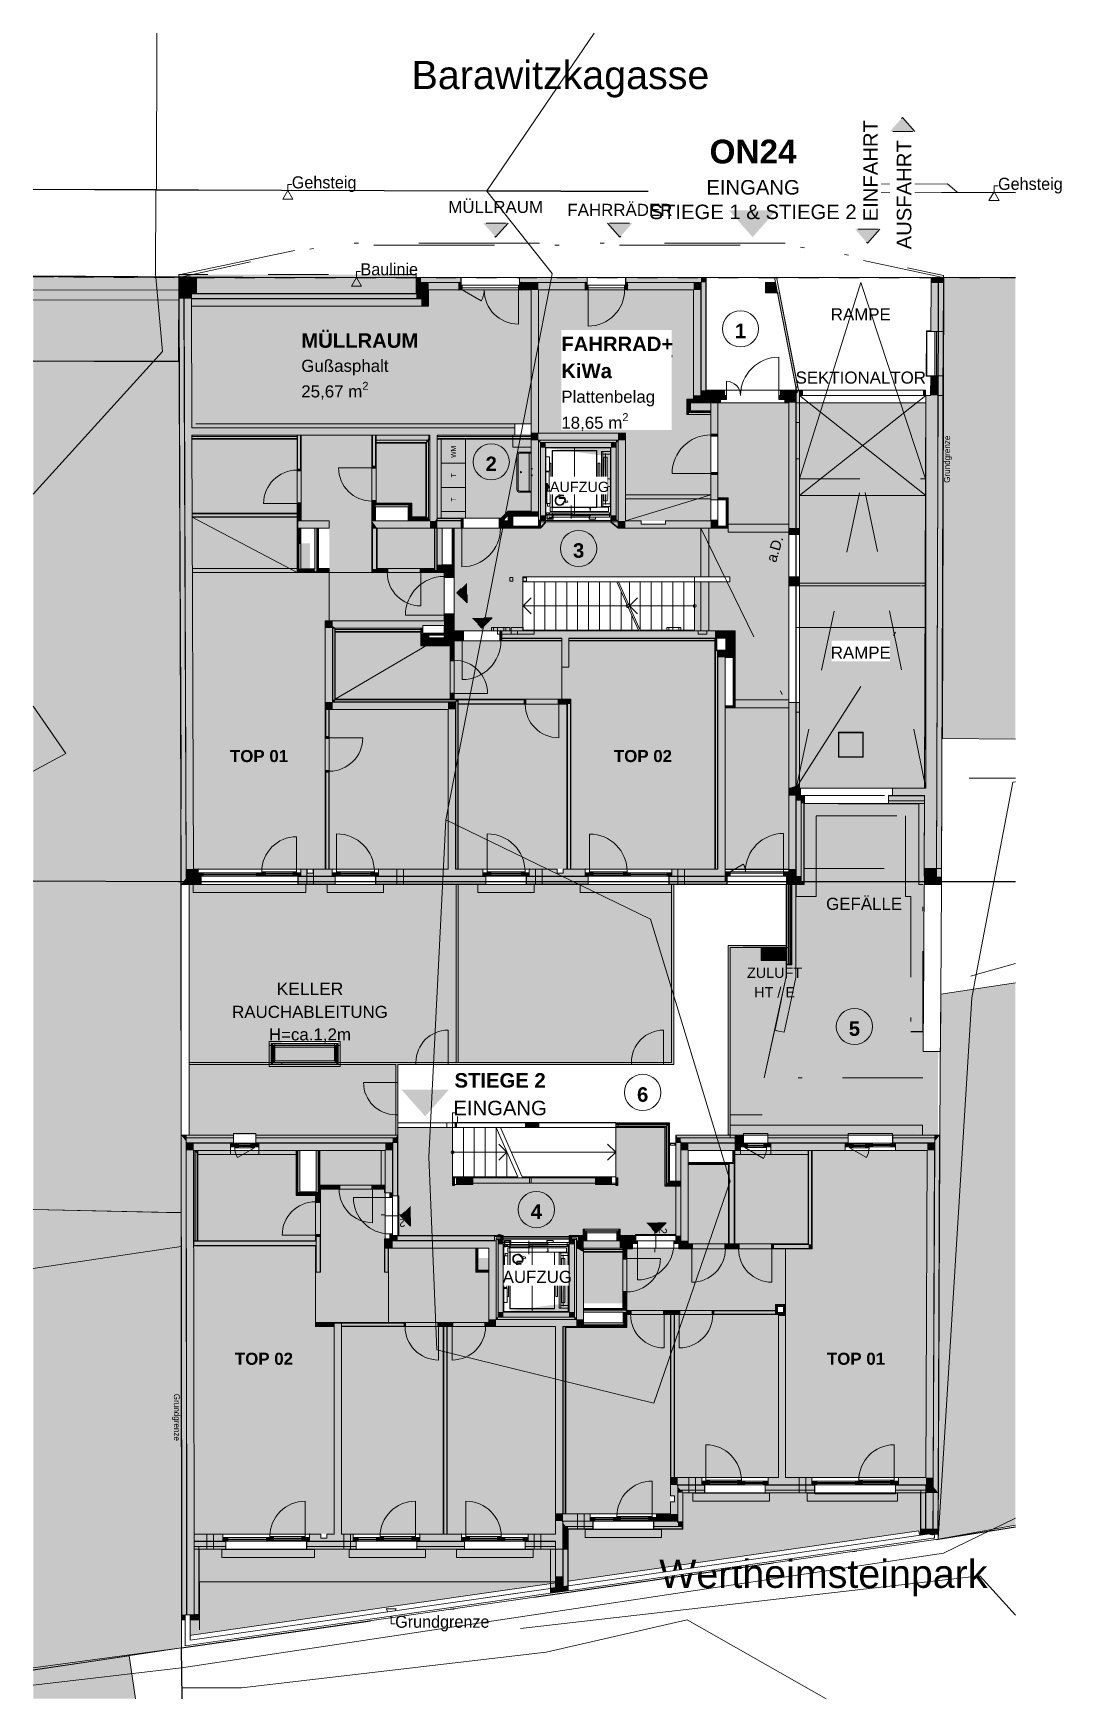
# Model space of a CAD drawing. Header units: metres. Extents: x -3.9 to 83, y -38 to 6.2.
# Drawn here: x 57.46 to 82.99, y -37.84 to 3.51 of the extents above; entities that cross this region are included whole.
import ezdxf

# ---------------------------------------------------------------- set-up
doc = ezdxf.new("R2010")
doc.units = ezdxf.units.M
doc.header["$MEASUREMENT"] = 0
for name, pattern in [('Achse', [0.004, 0.002, -0.001, 0, -0.001]), ('Baufluchtlinie', [0.013, 0.008, -0.005]), ('Dampfsperre', [0.003, 0.0015, -0.0015]), ('Punkt 1_1', [0.075, 0.025, -0.05]), ('Schnittlinie', [0.006, 0.003, -0.0015, 0, -0.0015]), ('Strichlinie eng', [0.002, 0.0015, -0.0005]), ('TRINKWASSERVERS VERM', [0.01, 0.006, -0.002, 0, -0.002]), ('UNSICHTBAR', [0.4, 0, -0.4]), ('Untersicht', [0.001, 0.0005, -0.0005]), ('Untersicht 1_1', [0.075, 0.025, -0.05]), ('Wipeout_Contour', [1, 0, -1]), ('Öffnungslinie Tür Fenster', [0.003, 0.002, -0.001])]:
    doc.linetypes.add(name, pattern=pattern)
for name, color, linetype in [('0._Erdgeschoß PP Icon_3_0', 7, 'Continuous'), ('0._Erdgeschoß PP Icon_3_110 Wand Aussen', 7, 'Continuous'), ('0._Erdgeschoß PP Icon_3_112 Wand Aussen - Schachtwände', 7, 'Continuous'), ('0._Erdgeschoß PP Icon_3_120 Wand Innen tragend', 7, 'Continuous'), ('0._Erdgeschoß PP Icon_3_130 Wand Innen', 7, 'Continuous'), ('0._Erdgeschoß PP Icon_3_135 Wand Vorsatzschale', 7, 'Continuous'), ('0._Erdgeschoß PP Icon_3_140 Brüstung', 7, 'Continuous'), ('0._Erdgeschoß PP Icon_3_140 Geländer transparent', 7, 'Continuous'), ('0._Erdgeschoß PP Icon_3_150 Stütze', 7, 'Continuous'), ('0._Erdgeschoß PP Icon_3_165 Fassadengestaltung 1 Rankgerüst', 7, 'Continuous'), ('0._Erdgeschoß PP Icon_3_165 Fassadengestaltung Bänder', 7, 'Continuous'), ('0._Erdgeschoß PP Icon_3_170 Schachtwände', 7, 'Continuous'), ('0._Erdgeschoß PP Icon_3_230 Decke abgehaengt', 7, 'Continuous'), ('0._Erdgeschoß PP Icon_3_240 Unterdämmung', 7, 'Continuous'), ('0._Erdgeschoß PP Icon_3_330 Dachaufbau', 7, 'Continuous'), ('0._Erdgeschoß PP Icon_3_410 Treppe', 7, 'Continuous'), ('0._Erdgeschoß PP Icon_3_430 Aufzug', 7, 'Continuous'), ('0._Erdgeschoß PP Icon_3_450 Absturzsicherung', 7, 'Continuous'), ('0._Erdgeschoß PP Icon_3_710 Gelände', 7, 'Continuous'), ('0._Erdgeschoß PP Icon_3_715 Außen Pflanzen', 7, 'Continuous'), ('0._Erdgeschoß PP Icon_3_717 Außen Ausstattung', 7, 'Continuous'), ('0._Erdgeschoß PP Icon_3_725 Nachbarbebauung', 7, 'Continuous'), ('0._Erdgeschoß PP Icon_3_810 Raum', 7, 'Continuous'), ('0._Erdgeschoß PP Icon_3_815 Raumbegrenzung', 7, 'Continuous'), ('0._Erdgeschoß PP Icon_3_844 Umriss 2D', 7, 'Continuous'), ('0._Erdgeschoß PP Icon_3_905 VP Beschriftung Übersicht.Übersicht', 7, 'Continuous'), ('0._Erdgeschoß PP Icon_3_925 Vorentwurf Beschriftung', 7, 'Continuous'), ('0._Erdgeschoß PP Icon_3_Neubau_840 Baulinien', 7, 'Continuous'), ('0._Erdgeschoß PP Icon_3_Neubau_844 Umriss 2D', 7, 'Continuous')]:
    doc.layers.add(name, color=color, linetype=linetype)
doc.styles.add('ERSTELLTER_STIL_11', font='arial.ttf')
doc.styles.add('ERSTELLTER_STIL_2', font='')
doc.styles.add('ERSTELLTER_STIL_5', font='')
doc.styles.add('ERSTELLTER_STIL_6', font='arial.ttf')
doc.styles.get('ERSTELLTER_STIL_2').set_extended_font_data('Eurostile')
doc.styles.get('ERSTELLTER_STIL_5').set_extended_font_data('Muli')

msp = doc.modelspace()

# ---------------------------------------------------------------- wipeouts: each hides what was drawn before it
at = {"color": 254, "linetype": 'Wipeout_Contour', "lineweight": 0, "ltscale": 298.646124}
msp.add_wipeout([(57.462, 3.511), (57.462, -37.839), (81.843, -37.839), (81.843, 3.511)], dxfattribs=at).dxf.layer = '0._Erdgeschoß PP Icon_3_0'

# ---------------------------------------------------------------- next in the draw order: hatches: boundary and pattern name
at = {"layer": '0._Erdgeschoß PP Icon_3_110 Wand Aussen', "linetype": 'Continuous', "lineweight": 0, "true_color": 0x000000}
for points in [[(61.08, -2.554), (61.075, -2.55), (61.075, -2.554)], [(61.075, -2.554), (61.077, -3.08), (61.082, -3.08), (61.08, -2.554)], [(61.51, -2.55), (61.08, -2.55), (61.087, -2.555), (61.51, -2.555)], [(61.201, -2.675), (61.2, -2.603), (61.085, -2.554), (61.08, -2.554), (61.081, -2.675)], [(61.081, -2.675), (61.082, -3.08), (61.202, -3.08), (61.201, -2.675)], [(61.2, -2.555), (61.087, -2.555), (61.2, -2.603)], [(61.2, -2.603), (61.373, -2.675), (61.391, -2.675), (61.39, -2.555), (61.2, -2.555)], [(61.206, -2.675), (61.205, -2.605), (61.2, -2.603), (61.201, -2.675)], [(61.201, -2.675), (61.202, -3.08), (61.207, -3.08), (61.206, -2.675)], [(61.374, -2.675), (61.205, -2.605), (61.206, -2.675)], [(61.206, -2.675), (61.207, -3.08), (61.387, -3.079), (61.386, -2.68), (61.374, -2.675)], [(61.386, -2.675), (61.373, -2.675), (61.385, -2.68)], [(61.391, -2.675), (61.386, -2.675), (61.386, -2.68)], [(61.386, -2.68), (61.391, -2.68), (61.391, -2.675)], [(61.386, -2.68), (61.387, -2.949), (61.392, -2.949), (61.391, -2.68)], [(61.51, -2.555), (61.39, -2.555), (61.391, -2.675)], [(61.391, -2.675), (61.511, -2.675), (61.51, -2.555)], [(61.391, -2.675), (61.392, -2.949), (61.512, -2.949), (61.511, -2.675)], [(61.51, -2.55), (61.51, -2.555), (61.515, -2.55)], [(61.51, -2.555), (61.515, -2.555), (61.515, -2.55)], [(61.51, -2.555), (61.512, -2.949), (61.517, -2.949), (61.515, -2.555)], [(66.97, -2.55), (66.965, -2.55), (66.97, -2.555)], [(66.965, -2.555), (66.97, -2.555), (66.965, -2.55)], [(66.965, -2.95), (66.97, -2.95), (66.97, -2.555), (66.965, -2.555)], [(66.97, -2.55), (66.97, -2.555), (68.08, -2.555), (68.08, -2.55)], [(67.09, -2.555), (66.97, -2.555), (67.09, -2.675)], [(67.09, -2.675), (66.97, -2.555), (66.97, -2.675)], [(67.09, -2.955), (67.09, -2.675), (66.97, -2.675), (66.97, -2.955)], [(68.075, -2.555), (67.09, -2.555), (67.09, -2.675), (68.075, -2.675)], [(67.095, -2.675), (67.09, -2.675), (67.095, -2.68)], [(67.095, -2.68), (67.09, -2.675), (67.09, -2.68)], [(67.095, -3.075), (67.095, -2.68), (67.09, -2.68), (67.09, -3.075)], [(68.035, -2.675), (67.095, -2.675), (67.095, -2.68), (68.035, -2.68)], [(67.275, -2.68), (67.095, -2.68), (67.275, -2.86)], [(67.275, -2.86), (67.095, -2.68), (67.095, -2.86)], [(67.275, -3.08), (67.275, -2.86), (67.095, -2.86), (67.095, -3.08)], [(67.275, -2.68), (67.275, -2.86), (68.03, -2.86), (68.03, -2.745), (68.03, -2.68)], [(68.035, -2.68), (68.03, -2.68), (68.03, -2.745), (68.035, -2.745)], [(68.03, -2.86), (68.105, -2.86), (68.105, -2.745), (68.03, -2.745)], [(68.035, -2.745), (68.075, -2.745), (68.075, -2.675), (68.035, -2.675)], [(68.075, -2.745), (68.08, -2.745), (68.08, -2.555), (68.075, -2.555)], [(69.58, -2.86), (69.58, -2.745), (69.505, -2.745), (69.505, -2.86)], [(69.53, -2.555), (71.215, -2.555), (71.215, -2.55), (69.53, -2.55)], [(69.53, -2.745), (69.535, -2.745), (69.535, -2.555), (69.53, -2.555)], [(71.21, -2.555), (69.535, -2.555), (69.535, -2.675), (71.21, -2.675)], [(69.535, -2.745), (69.575, -2.745), (69.575, -2.675), (69.535, -2.675)], [(71.17, -2.675), (69.575, -2.675), (69.575, -2.68), (71.17, -2.68)], [(69.58, -2.68), (69.575, -2.68), (69.575, -2.745), (69.58, -2.745)], [(69.58, -2.745), (69.58, -2.86), (69.82, -2.86), (69.82, -2.68), (69.58, -2.68)], [(70, -2.86), (71.165, -2.86), (71.165, -2.745), (71.165, -2.68), (70, -2.68)], [(71.165, -2.68), (71.165, -2.745), (71.17, -2.745), (71.17, -2.68)], [(71.165, -2.86), (71.24, -2.86), (71.24, -2.745), (71.165, -2.745)], [(71.21, -2.745), (71.21, -2.675), (71.17, -2.675), (71.17, -2.745)], [(71.215, -2.745), (71.215, -2.555), (71.21, -2.555), (71.21, -2.745)], [(72.215, -2.86), (72.215, -2.745), (72.14, -2.745), (72.14, -2.86)], [(74.16, -2.55), (72.165, -2.55), (72.165, -2.555), (74.16, -2.555)], [(72.17, -2.745), (72.17, -2.555), (72.165, -2.555), (72.165, -2.745)], [(72.17, -2.555), (72.17, -2.675), (74.04, -2.675), (74.04, -2.555)], [(72.21, -2.745), (72.21, -2.675), (72.17, -2.675), (72.17, -2.745)], [(72.21, -2.675), (72.21, -2.68), (74.035, -2.68), (74.035, -2.675)], [(72.21, -2.68), (72.21, -2.745), (72.215, -2.745), (72.215, -2.68)], [(72.215, -2.745), (72.215, -2.86), (73.855, -2.86), (73.855, -2.68), (72.215, -2.68), (72.215, -2.745)], [(73.855, -2.86), (74.035, -2.68), (73.855, -2.68)], [(73.855, -2.86), (74.035, -2.86), (74.035, -2.68)], [(73.855, -2.86), (73.855, -5.48), (74.035, -5.48), (74.035, -2.86)], [(74.035, -2.68), (74.04, -2.675), (74.035, -2.675)], [(74.035, -2.68), (74.04, -2.68), (74.04, -2.675)], [(74.035, -2.68), (74.035, -5.475), (74.04, -5.475), (74.04, -2.68)], [(74.04, -2.675), (74.16, -2.555), (74.04, -2.555)], [(74.04, -2.675), (74.16, -2.675), (74.16, -2.555)], [(74.04, -2.675), (74.04, -5.355), (74.16, -5.355), (74.16, -2.675)], [(74.16, -2.555), (74.165, -2.55), (74.16, -2.55)], [(74.16, -2.555), (74.165, -2.555), (74.165, -2.55)], [(74.16, -2.555), (74.16, -5.35), (74.165, -5.35), (74.165, -2.555)], [(79.624, -2.555), (80.06, -2.555), (80.06, -2.55), (79.624, -2.55)], [(79.743, -2.675), (80.06, -2.675), (80.06, -2.555), (79.744, -2.555)], [(79.746, -3.89), (79.926, -3.891), (79.93, -2.68), (79.75, -2.679)], [(79.748, -2.68), (80.06, -2.68), (80.06, -2.675), (79.748, -2.675)], [(79.925, -5.48), (79.935, -2.68), (79.93, -2.68), (79.92, -5.48)], [(80.045, -5.48), (80.055, -2.68), (79.935, -2.68), (79.925, -5.48)], [(80.05, -5.48), (80.06, -2.68), (80.055, -2.68), (80.045, -5.48)], [(61.439, -17.24), (61.387, -3.079), (61.207, -3.08), (61.259, -17.24)], [(66.965, -2.95), (61.387, -2.95), (61.387, -2.955), (66.965, -2.955)], [(66.97, -2.955), (61.387, -2.955), (61.387, -3.075), (66.97, -3.075)], [(67.09, -3.075), (61.387, -3.075), (61.387, -3.08), (67.09, -3.08)], [(67.095, -3.08), (61.387, -3.08), (61.388, -3.26), (67.095, -3.26)], [(66.965, -2.95), (66.965, -2.955), (66.97, -2.955)], [(66.97, -2.95), (66.965, -2.95), (66.97, -2.955)], [(66.97, -2.955), (66.97, -3.075), (67.09, -3.075)], [(67.09, -2.955), (66.97, -2.955), (67.09, -3.075)], [(67.09, -3.075), (67.09, -3.08), (67.095, -3.08)], [(67.095, -3.075), (67.09, -3.075), (67.095, -3.08)], [(67.095, -3.08), (67.095, -3.26), (67.275, -3.26)], [(67.275, -3.08), (67.095, -3.08), (67.275, -3.26)], [(74.16, -5.355), (74.04, -5.475), (74.16, -5.475)], [(74.16, -5.355), (74.04, -5.355), (74.04, -5.475)], [(74.165, -5.35), (74.16, -5.355), (74.165, -5.355)], [(74.165, -5.35), (74.16, -5.35), (74.16, -5.355)], [(74.16, -5.355), (74.16, -5.475), (74.62, -5.475), (74.62, -5.355)], [(74.165, -5.355), (74.62, -5.355), (74.62, -5.35), (74.165, -5.35)], [(74.62, -5.35), (74.62, -5.355), (74.62, -5.48), (74.625, -5.48), (74.625, -5.35)], [(76.4, -5.355), (76.48, -5.355), (76.48, -5.35), (76.4, -5.35)], [(76.4, -5.448), (76.48, -5.356), (76.4, -5.355)], [(76.48, -5.35), (76.48, -5.355), (76.56, -5.355), (76.56, -5.35)], [(76.485, -5.35), (76.48, -5.35), (76.48, -5.355)], [(79.56, -5.355), (79.614, -5.355), (79.614, -5.35), (79.56, -5.35)], [(79.56, -5.475), (79.614, -5.475), (79.614, -5.355), (79.56, -5.355)], [(79.742, -4.99), (79.74, -5.479), (79.92, -5.48), (79.922, -4.991)], [(74.035, -5.48), (73.855, -5.66), (74.035, -5.66)], [(74.035, -5.48), (73.855, -5.48), (73.855, -5.66)], [(74.04, -5.475), (74.035, -5.48), (74.04, -5.48)], [(74.04, -5.475), (74.035, -5.475), (74.035, -5.48)], [(74.035, -5.48), (74.035, -5.66), (74.52, -5.66), (74.52, -5.58), (74.52, -5.48)], [(74.04, -5.475), (74.04, -5.48), (74.52, -5.48), (74.62, -5.48), (74.62, -5.475)], [(79.56, -5.48), (79.614, -5.48), (79.614, -5.475), (79.56, -5.475)], [(79.914, -7.551), (79.92, -5.48), (79.62, -5.479), (79.614, -7.55)], [(79.919, -7.551), (79.925, -5.48), (79.92, -5.48), (79.914, -7.551)], [(80.039, -7.551), (80.045, -5.48), (79.925, -5.48), (79.919, -7.551)], [(80.044, -7.551), (80.05, -5.48), (80.045, -5.48), (80.039, -7.551)], [(79.881, -17.241), (79.914, -7.551), (79.614, -7.55), (79.581, -17.24)], [(78.794, -15.415), (79.587, -15.415), (79.588, -15.235), (78.794, -15.235)], [(76.525, -15.545), (76.525, -15.61), (76.59, -15.61)], [(76.59, -15.545), (76.525, -15.545), (76.59, -15.61)], [(76.61, -15.545), (76.59, -15.545), (76.59, -15.61), (76.61, -15.61)], [(76.59, -15.61), (76.59, -15.615), (76.595, -15.615)], [(76.595, -15.61), (76.59, -15.61), (76.595, -15.615)], [(76.61, -15.61), (76.595, -15.61), (76.595, -15.615), (76.61, -15.615)], [(78.695, -15.415), (78.695, -15.42), (79.587, -15.42), (79.587, -15.415), (78.794, -15.415)], [(78.695, -15.42), (78.695, -15.545), (79.587, -15.545), (79.587, -15.42)], [(78.695, -15.61), (79.587, -15.61), (79.587, -15.545), (78.695, -15.545)], [(78.695, -15.615), (79.587, -15.615), (79.587, -15.61), (78.695, -15.61)], [(61.575, -17.33), (61.555, -17.33), (61.555, -17.42), (61.575, -17.42)], [(64.085, -17.42), (64.105, -17.42), (64.105, -17.33), (64.085, -17.33)], [(64.105, -17.33), (64.105, -17.42), (64.885, -17.42), (64.885, -17.33), (64.885, -17.24), (64.413, -17.24), (64.413, -17.34), (64.263, -17.34), (64.263, -17.24), (64.105, -17.24)], [(64.905, -17.42), (64.905, -17.33), (64.885, -17.33), (64.885, -17.42)], [(66.015, -17.33), (66.015, -17.42), (66.035, -17.42), (66.035, -17.33)], [(66.035, -17.33), (66.035, -17.42), (68.625, -17.42), (68.625, -17.33), (68.625, -17.24), (66.035, -17.24)], [(68.645, -17.42), (68.645, -17.33), (68.625, -17.33), (68.625, -17.42)], [(69.755, -17.33), (69.755, -17.42), (69.775, -17.42), (69.775, -17.33)], [(69.775, -17.33), (69.775, -17.42), (71.165, -17.42), (71.165, -17.33), (71.165, -17.24), (70.615, -17.24), (70.615, -17.34), (70.465, -17.34), (70.465, -17.24), (69.775, -17.24)], [(71.185, -17.33), (71.165, -17.33), (71.165, -17.42), (71.185, -17.42)], [(73.295, -17.42), (73.315, -17.42), (73.315, -17.33), (73.295, -17.33)], [(73.315, -17.33), (73.315, -17.42), (74.635, -17.42), (74.635, -17.305), (74.635, -17.24), (73.315, -17.24)], [(74.635, -17.305), (74.635, -17.42), (74.76, -17.42), (74.76, -17.305)], [(79.576, -17.254), (79.581, -17.24), (79.576, -17.24)], [(61.625, -17.62), (61.63, -17.62), (61.63, -17.42), (61.625, -17.42)], [(64.035, -17.62), (64.035, -17.42), (64.03, -17.42), (64.03, -17.62)], [(64.035, -17.425), (64.955, -17.425), (64.955, -17.42), (64.035, -17.42)], [(64.035, -17.425), (64.035, -17.55), (64.955, -17.55), (64.955, -17.425)], [(64.035, -17.55), (64.035, -17.615), (64.955, -17.615), (64.955, -17.55)], [(64.035, -17.615), (64.035, -17.62), (64.955, -17.62), (64.955, -17.615)], [(64.955, -17.62), (64.96, -17.62), (64.96, -17.42), (64.955, -17.42)], [(65.965, -17.62), (65.965, -17.42), (65.96, -17.42), (65.96, -17.62)], [(65.965, -17.425), (68.695, -17.425), (68.695, -17.42), (65.965, -17.42)], [(68.695, -17.425), (65.965, -17.425), (65.965, -17.55), (68.695, -17.55)], [(68.695, -17.55), (65.965, -17.55), (65.965, -17.615), (68.695, -17.615)], [(65.965, -17.62), (68.695, -17.62), (68.695, -17.615), (65.965, -17.615)], [(68.695, -17.62), (68.7, -17.62), (68.7, -17.42), (68.695, -17.42)], [(69.705, -17.62), (69.705, -17.42), (69.7, -17.42), (69.7, -17.62)], [(71.235, -17.42), (69.705, -17.42), (69.705, -17.425), (71.235, -17.425)], [(71.235, -17.425), (69.705, -17.425), (69.705, -17.55), (71.235, -17.55)], [(71.235, -17.55), (69.705, -17.55), (69.705, -17.615), (71.235, -17.615)], [(69.705, -17.62), (71.235, -17.62), (71.235, -17.615), (69.705, -17.615)], [(71.235, -17.62), (71.24, -17.62), (71.24, -17.42), (71.235, -17.42)], [(73.245, -17.62), (73.245, -17.42), (73.24, -17.42), (73.24, -17.62)], [(73.245, -17.42), (73.245, -17.425), (74.6, -17.425), (74.6, -17.42)], [(73.245, -17.425), (73.245, -17.55), (74.64, -17.55), (74.64, -17.425)], [(73.245, -17.55), (73.245, -17.615), (74.68, -17.615), (74.68, -17.55)], [(74.685, -17.615), (73.245, -17.615), (73.245, -17.62), (74.685, -17.62)], [(74.64, -17.425), (74.64, -17.42), (74.6, -17.42), (74.6, -17.425)], [(74.64, -17.42), (74.64, -17.55), (74.68, -17.55), (74.68, -17.42)], [(74.68, -17.42), (74.68, -17.615), (74.685, -17.615), (74.685, -17.42)], [(73.23, -23.54), (71.92, -23.54), (71.92, -23.57), (73.23, -23.57)], [(73.23, -23.57), (73.26, -23.54), (73.23, -23.54)], [(73.23, -23.57), (73.26, -23.57), (73.26, -23.54)], [(62.429, -23.845), (62.429, -24.045), (62.434, -24.045), (62.434, -23.845)], [(62.989, -23.845), (62.984, -23.845), (62.984, -24.045), (62.989, -24.045)], [(66.51, -23.845), (62.989, -23.845), (62.989, -23.85), (66.506, -23.85)], [(62.989, -23.85), (62.989, -23.915), (66.453, -23.915), (66.506, -23.85)], [(66.385, -23.915), (62.989, -23.915), (62.989, -24.04), (66.351, -24.04), (66.385, -23.999)], [(66.453, -23.915), (66.385, -23.999), (66.385, -24.04), (66.505, -24.04), (66.505, -23.915)], [(66.385, -23.999), (66.453, -23.915), (66.385, -23.915)], [(66.505, -23.915), (66.505, -23.851), (66.453, -23.915)], [(66.506, -23.85), (66.505, -23.915), (66.51, -23.915), (66.51, -23.85)], [(66.505, -23.915), (66.505, -25.351), (66.51, -25.351), (66.51, -23.915)], [(66.506, -23.85), (66.51, -23.85), (66.51, -23.845)], [(73.18, -23.58), (71.92, -23.58), (71.92, -23.62), (73.18, -23.62)], [(73.14, -23.63), (71.92, -23.63), (71.92, -23.66), (73.14, -23.66)], [(73.14, -23.66), (73.17, -23.63), (73.14, -23.63)], [(73.14, -23.66), (73.17, -23.66), (73.17, -23.63)], [(73.14, -25.08), (73.17, -25.08), (73.17, -23.66), (73.14, -23.66)], [(73.18, -23.62), (73.22, -23.58), (73.18, -23.58)], [(73.18, -23.62), (73.22, -23.62), (73.22, -23.58)], [(73.18, -25.03), (73.22, -25.03), (73.22, -23.62), (73.18, -23.62)], [(73.23, -23.57), (73.23, -24.99), (73.26, -24.99), (73.26, -23.57)], [(73.41, -23.85), (73.414, -23.85), (73.41, -23.845)], [(74.875, -23.845), (73.41, -23.845), (73.414, -23.85), (74.875, -23.85)], [(73.415, -23.915), (73.415, -23.851), (73.41, -23.85), (73.41, -23.915)], [(73.415, -26.34), (73.415, -23.915), (73.41, -23.915), (73.41, -26.34)], [(74.875, -23.85), (73.414, -23.85), (73.467, -23.915), (74.875, -23.915)], [(73.467, -23.915), (73.415, -23.851), (73.415, -23.915)], [(73.535, -24.04), (73.535, -23.999), (73.467, -23.915), (73.415, -23.915), (73.415, -24.04)], [(73.535, -23.915), (73.467, -23.915), (73.535, -23.999)], [(73.535, -23.999), (73.569, -24.04), (74.875, -24.04), (74.875, -23.915), (73.535, -23.915)], [(74.875, -23.85), (75.09, -23.85), (75.09, -23.845), (74.875, -23.845)], [(74.875, -23.85), (74.875, -23.915), (75.09, -23.915), (75.09, -23.85)], [(74.875, -23.915), (74.875, -24.04), (75.09, -24.04), (75.09, -23.915)], [(75.09, -23.845), (75.09, -24.045), (75.095, -24.045), (75.095, -23.845)], [(75.7, -23.845), (75.695, -23.845), (75.695, -24.045), (75.7, -24.045)], [(75.7, -23.845), (75.7, -23.85), (77.69, -23.85), (77.69, -23.845)], [(75.7, -23.85), (75.7, -23.915), (77.69, -23.915), (77.69, -23.85)], [(75.7, -23.915), (75.7, -24.04), (77.69, -24.04), (77.69, -23.915)], [(77.69, -23.845), (77.69, -24.045), (77.695, -24.045), (77.695, -23.845)], [(78.8, -23.845), (78.795, -23.845), (78.795, -24.045), (78.8, -24.045)], [(79.844, -23.845), (78.8, -23.845), (78.8, -23.85), (79.844, -23.85)], [(79.844, -23.85), (78.8, -23.85), (78.8, -23.915), (79.844, -23.915)], [(78.8, -24.04), (79.808, -24.04), (79.843, -23.998), (79.844, -23.915), (78.8, -23.915)], [(79.925, -32.724), (79.963, -23.851), (79.843, -23.999), (79.806, -32.577)], [(79.843, -23.998), (79.911, -23.915), (79.844, -23.915)], [(79.844, -23.85), (79.964, -23.85), (79.965, -23.845), (79.844, -23.845)], [(79.844, -23.915), (79.911, -23.915), (79.964, -23.85), (79.844, -23.85)], [(79.93, -32.73), (79.968, -23.845), (79.963, -23.851), (79.925, -32.724)], [(79.965, -23.85), (79.968, -23.845), (79.965, -23.845)], [(61.26, -24.225), (61.272, -33.93), (61.452, -33.93), (61.44, -24.225)], [(62.379, -24.045), (62.359, -24.045), (62.359, -24.135), (62.379, -24.135)], [(62.989, -24.045), (66.347, -24.045), (66.351, -24.04), (62.989, -24.04)], [(63.039, -24.135), (63.059, -24.135), (63.059, -24.045), (63.039, -24.045)], [(63.059, -24.135), (63.059, -24.225), (66.2, -24.225), (66.2, -24.045), (63.059, -24.045)], [(66.2, -24.225), (66.38, -24.225), (66.38, -24.045), (66.347, -24.045)], [(66.2, -24.225), (66.347, -24.045), (66.2, -24.045)], [(66.2, -24.225), (66.2, -25.276), (66.31, -25.276), (66.38, -25.276), (66.38, -24.225)], [(66.351, -24.04), (66.347, -24.045), (66.38, -24.045), (66.38, -24.04)], [(66.38, -24.04), (66.38, -24.005), (66.351, -24.04)], [(66.385, -24.04), (66.385, -23.999), (66.38, -24.005), (66.38, -24.04)], [(66.38, -24.04), (66.38, -24.045), (66.385, -24.045), (66.385, -24.04)], [(66.385, -24.045), (66.38, -24.045), (66.38, -25.276), (66.38, -25.351), (66.385, -25.351)], [(66.385, -25.351), (66.505, -25.351), (66.505, -24.04), (66.385, -24.04)], [(73.535, -26.345), (73.535, -24.04), (73.415, -24.04), (73.415, -26.345)], [(73.54, -24.04), (73.54, -24.005), (73.535, -23.999), (73.535, -24.04)], [(73.54, -24.045), (73.54, -24.04), (73.535, -24.04), (73.535, -24.045)], [(73.54, -26.465), (73.54, -24.045), (73.535, -24.045), (73.535, -26.465)], [(73.569, -24.04), (73.54, -24.005), (73.54, -24.04)], [(73.573, -24.045), (73.569, -24.04), (73.54, -24.04), (73.54, -24.045)], [(73.54, -24.045), (73.54, -24.225), (73.72, -24.225), (73.573, -24.045)], [(73.72, -26.47), (73.72, -24.225), (73.54, -24.225), (73.54, -26.47)], [(74.875, -24.04), (73.569, -24.04), (73.573, -24.045), (74.875, -24.045)], [(73.573, -24.045), (73.72, -24.225), (73.72, -24.045)], [(73.72, -24.225), (74.875, -24.225), (74.875, -24.045), (73.72, -24.045)], [(74.875, -24.045), (75.09, -24.045), (75.09, -24.04), (74.875, -24.04)], [(74.875, -24.225), (75.02, -24.225), (75.02, -24.135), (75.02, -24.045), (74.875, -24.045)], [(75.04, -24.045), (75.02, -24.045), (75.02, -24.135), (75.04, -24.135)], [(75.7, -24.045), (77.69, -24.045), (77.69, -24.04), (75.7, -24.04)], [(75.75, -24.135), (75.77, -24.135), (75.77, -24.045), (75.75, -24.045)], [(75.77, -24.045), (75.77, -24.135), (75.77, -24.225), (77.62, -24.225), (77.62, -24.135), (77.62, -24.045)], [(77.64, -24.135), (77.64, -24.045), (77.62, -24.045), (77.62, -24.135)], [(78.8, -24.045), (79.804, -24.045), (79.808, -24.04), (78.8, -24.04)], [(78.85, -24.045), (78.85, -24.135), (78.87, -24.135), (78.87, -24.045)], [(78.87, -24.045), (78.87, -24.135), (78.87, -24.225), (79.657, -24.225), (79.657, -24.045)], [(79.657, -24.225), (79.622, -32.35), (79.802, -32.35), (79.837, -24.225)], [(79.657, -24.225), (79.804, -24.045), (79.657, -24.045)], [(79.657, -24.225), (79.837, -24.225), (79.837, -24.045), (79.804, -24.045)], [(79.837, -24.045), (79.801, -32.53), (79.806, -32.53), (79.842, -24.045)], [(79.808, -24.04), (79.804, -24.045), (79.837, -24.045), (79.837, -24.04)], [(79.837, -24.04), (79.838, -24.005), (79.808, -24.04)], [(79.842, -24.04), (79.843, -23.999), (79.838, -24.005), (79.837, -24.04)], [(79.837, -24.04), (79.837, -24.045), (79.842, -24.045), (79.842, -24.04)], [(73.17, -25.08), (73.14, -25.11), (73.17, -25.11)], [(73.17, -25.08), (73.14, -25.08), (73.14, -25.11)], [(73.17, -25.11), (73.54, -25.11), (73.54, -25.08), (73.17, -25.08)], [(73.22, -25.03), (73.18, -25.07), (73.22, -25.07)], [(73.22, -25.03), (73.18, -25.03), (73.18, -25.07)], [(73.22, -25.07), (73.54, -25.07), (73.54, -25.03), (73.22, -25.03)], [(73.26, -24.99), (73.23, -25.02), (73.26, -25.02)], [(73.26, -24.99), (73.23, -24.99), (73.23, -25.02)], [(73.26, -25.02), (73.54, -25.02), (73.54, -24.99), (73.26, -24.99)], [(66.38, -25.326), (66.38, -25.276), (66.31, -25.276), (66.31, -25.326)], [(66.51, -25.356), (66.51, -25.351), (66.505, -25.351), (66.38, -25.351), (66.38, -25.356)], [(66.2, -26.47), (66.38, -26.47), (66.38, -26.42), (66.31, -26.42), (66.2, -26.42)], [(66.31, -26.37), (66.31, -26.42), (66.38, -26.42), (66.38, -26.37)], [(66.51, -26.345), (66.51, -26.34), (66.38, -26.34), (66.38, -26.345), (66.505, -26.345)], [(66.38, -26.465), (66.385, -26.465), (66.385, -26.345), (66.38, -26.345), (66.38, -26.42)], [(66.505, -26.345), (66.385, -26.345), (66.385, -26.465)], [(66.505, -26.345), (66.385, -26.465), (66.505, -26.465)], [(66.51, -26.34), (66.505, -26.345), (66.51, -26.345)], [(66.505, -26.465), (68.95, -26.465), (68.95, -26.345), (66.505, -26.345)], [(66.51, -26.345), (68.95, -26.345), (68.95, -26.34), (66.51, -26.34)], [(68.95, -26.34), (68.95, -26.345), (69.125, -26.345), (69.125, -26.34)], [(69.075, -26.345), (68.95, -26.345), (68.95, -26.395), (69.075, -26.395)], [(69.07, -26.395), (68.95, -26.395), (68.95, -26.4), (69.07, -26.4)], [(69.075, -26.36), (69.07, -26.36), (69.07, -26.4), (69.075, -26.4)], [(69.07, -26.4), (69.075, -26.395), (69.075, -26.36), (69.07, -26.36)], [(69.07, -26.4), (69.075, -26.395), (69.07, -26.395)], [(69.07, -26.4), (69.07, -26.43), (69.075, -26.43), (69.075, -26.4)], [(69.075, -26.395), (69.125, -26.345), (69.075, -26.345)], [(69.125, -26.36), (69.075, -26.36), (69.075, -26.4), (69.125, -26.4)], [(69.11, -26.36), (69.075, -26.36), (69.075, -26.395)], [(69.125, -26.43), (69.125, -26.4), (69.075, -26.4), (69.075, -26.43)], [(69.11, -26.36), (69.125, -26.36), (69.125, -26.345)], [(69.125, -26.345), (69.13, -26.345), (69.13, -26.34)], [(69.125, -26.34), (69.125, -26.345), (69.13, -26.34)], [(69.125, -26.345), (69.125, -26.36), (69.13, -26.36), (69.13, -26.345)], [(69.13, -26.36), (69.125, -26.36), (69.125, -26.4), (69.13, -26.4)], [(69.13, -26.43), (69.13, -26.4), (69.125, -26.4), (69.125, -26.43)], [(70.77, -26.345), (70.765, -26.34), (70.765, -26.345)], [(70.77, -26.34), (70.765, -26.34), (70.77, -26.345)], [(70.765, -26.345), (70.765, -26.36), (70.77, -26.36), (70.77, -26.345)], [(70.77, -26.36), (70.765, -26.36), (70.765, -26.4), (70.77, -26.4)], [(70.765, -26.4), (70.765, -26.43), (70.77, -26.43), (70.77, -26.4)], [(70.77, -26.345), (70.945, -26.345), (70.945, -26.34), (70.77, -26.34)], [(70.82, -26.345), (70.77, -26.345), (70.82, -26.395)], [(70.77, -26.36), (70.774, -26.36), (70.82, -26.46), (70.82, -26.395), (70.77, -26.345)], [(70.82, -26.36), (70.77, -26.36), (70.77, -26.4), (70.82, -26.4)], [(70.77, -26.4), (70.77, -26.43), (70.82, -26.43), (70.82, -26.4)], [(70.82, -26.395), (70.945, -26.395), (70.945, -26.345), (70.82, -26.345)], [(70.825, -26.36), (70.82, -26.36), (70.82, -26.4), (70.825, -26.4)], [(70.825, -26.395), (70.82, -26.395), (70.825, -26.4)], [(70.825, -26.47), (70.825, -26.4), (70.82, -26.395), (70.82, -26.46)], [(70.825, -26.43), (70.825, -26.4), (70.82, -26.4), (70.82, -26.43)], [(70.825, -26.4), (70.945, -26.4), (70.945, -26.395), (70.825, -26.395)], [(71.11, -26.34), (70.945, -26.34), (70.945, -26.345), (71.11, -26.345)], [(71.11, -26.345), (70.945, -26.345), (70.945, -26.465), (71.11, -26.465)], [(71.115, -26.465), (71.115, -26.345), (71.11, -26.345), (71.11, -26.465)], [(71.155, -26.465), (71.155, -26.345), (71.115, -26.345), (71.115, -26.465)], [(71.16, -26.465), (71.16, -26.345), (71.155, -26.345), (71.155, -26.465)], [(71.985, -26.345), (71.985, -26.465), (71.99, -26.465), (71.99, -26.345)], [(71.99, -26.345), (71.99, -26.465), (72.03, -26.465), (72.03, -26.345)], [(72.03, -26.345), (72.03, -26.465), (72.035, -26.465), (72.035, -26.345)], [(72.415, -26.34), (72.035, -26.34), (72.035, -26.345), (72.415, -26.345)], [(72.035, -26.345), (72.035, -26.465), (72.415, -26.465), (72.415, -26.345)], [(72.42, -26.34), (72.415, -26.34), (72.415, -26.345), (72.415, -26.47), (72.42, -26.47)], [(73.415, -26.34), (73.41, -26.34), (73.415, -26.345)], [(73.415, -26.34), (73.41, -26.34), (73.41, -26.47), (73.415, -26.47), (73.415, -26.345)], [(73.415, -26.345), (73.415, -26.465), (73.535, -26.465)], [(73.535, -26.345), (73.415, -26.345), (73.535, -26.465)], [(66.38, -26.47), (66.2, -26.47), (66.2, -26.65)], [(66.38, -26.47), (66.2, -26.65), (66.38, -26.65)], [(66.385, -26.465), (66.38, -26.465), (66.38, -26.47)], [(66.385, -26.465), (66.38, -26.47), (66.385, -26.47)], [(66.38, -26.65), (68.95, -26.65), (68.95, -26.47), (66.38, -26.47)], [(66.385, -26.47), (68.95, -26.47), (68.95, -26.465), (66.385, -26.465)], [(71.11, -26.465), (70.945, -26.465), (70.945, -26.47), (71.11, -26.47)], [(71.11, -26.47), (70.945, -26.47), (70.945, -26.65), (71.11, -26.65)], [(72.035, -26.47), (72.34, -26.47), (72.415, -26.47), (72.415, -26.465), (72.035, -26.465)], [(72.035, -26.47), (72.035, -26.65), (72.34, -26.65), (72.34, -26.54), (72.34, -26.47)], [(72.39, -26.47), (72.34, -26.47), (72.34, -26.54), (72.39, -26.54)], [(73.415, -26.465), (73.415, -26.47), (73.49, -26.47), (73.535, -26.47), (73.535, -26.465)], [(73.44, -26.54), (73.49, -26.54), (73.49, -26.47), (73.44, -26.47)], [(73.49, -26.54), (73.49, -26.65), (73.54, -26.65), (73.54, -26.47), (73.49, -26.47)], [(73.535, -26.465), (73.535, -26.47), (73.54, -26.47)], [(73.54, -26.465), (73.535, -26.465), (73.54, -26.47)], [(73.54, -26.47), (73.54, -26.65), (73.72, -26.65)], [(73.72, -26.47), (73.54, -26.47), (73.72, -26.65)], [(73.28, -32.53), (73.427, -32.53), (73.28, -32.35)], [(73.28, -32.35), (73.427, -32.53), (73.46, -32.53), (73.46, -32.35)], [(73.427, -32.53), (73.28, -32.53), (73.28, -32.8), (73.38, -32.8), (73.38, -32.95), (73.28, -32.95), (73.28, -33.25), (73.46, -33.25), (73.46, -32.571)], [(73.46, -32.53), (73.427, -32.53), (73.431, -32.535), (73.46, -32.535)], [(73.46, -32.535), (73.431, -32.535), (73.46, -32.571)], [(73.46, -32.35), (73.46, -32.53), (74.055, -32.53), (74.055, -32.44), (74.055, -32.35)], [(73.46, -32.535), (74.125, -32.535), (74.125, -32.53), (73.46, -32.53)], [(73.46, -32.571), (73.533, -32.66), (74.125, -32.66), (74.125, -32.535), (73.46, -32.535)], [(73.465, -32.66), (73.465, -32.577), (73.46, -32.571), (73.46, -32.66)], [(73.46, -32.66), (73.46, -33.43), (73.465, -33.43), (73.465, -32.66)], [(73.533, -32.66), (73.465, -32.577), (73.465, -32.66)], [(73.465, -32.66), (73.465, -32.725), (73.585, -32.725), (73.533, -32.66)], [(73.585, -32.66), (73.533, -32.66), (73.585, -32.724)], [(73.585, -32.724), (74.125, -32.725), (74.125, -32.66), (73.585, -32.66)], [(74.075, -32.44), (74.055, -32.44), (74.055, -32.53), (74.075, -32.53)], [(74.125, -32.73), (74.13, -32.73), (74.13, -32.53), (74.125, -32.53)], [(75.635, -32.73), (75.635, -32.53), (75.63, -32.53), (75.63, -32.73)], [(75.635, -32.535), (76.86, -32.535), (76.86, -32.53), (75.635, -32.53)], [(75.635, -32.535), (75.635, -32.66), (76.86, -32.66), (76.86, -32.535)], [(75.635, -32.66), (75.635, -32.725), (76.86, -32.725), (76.86, -32.66)], [(75.685, -32.53), (75.705, -32.53), (75.705, -32.44), (75.685, -32.44)], [(75.705, -32.35), (75.705, -32.44), (75.705, -32.53), (76.79, -32.53), (76.79, -32.44), (76.79, -32.35)], [(76.81, -32.45), (76.81, -32.44), (76.79, -32.44), (76.79, -32.45)], [(76.86, -32.73), (76.865, -32.73), (76.865, -32.53), (76.86, -32.53)], [(78.87, -32.73), (78.87, -32.53), (78.865, -32.53), (78.865, -32.73)], [(78.87, -32.535), (79.621, -32.535), (79.621, -32.53), (78.87, -32.53)], [(79.621, -32.535), (78.87, -32.535), (78.87, -32.66), (79.62, -32.66)], [(79.62, -32.66), (78.87, -32.66), (78.87, -32.725), (79.62, -32.725)], [(78.92, -32.44), (78.92, -32.45), (78.94, -32.45), (78.94, -32.44)], [(78.94, -32.44), (78.94, -32.53), (79.621, -32.53), (79.622, -32.35), (78.94, -32.35)], [(79.801, -32.571), (79.772, -32.535), (79.621, -32.535), (79.62, -32.66), (79.8, -32.66)], [(79.8, -32.66), (79.62, -32.66), (79.62, -32.725), (79.8, -32.725)], [(79.622, -32.35), (79.621, -32.53), (79.768, -32.53)], [(79.621, -32.535), (79.772, -32.535), (79.768, -32.53), (79.621, -32.53)], [(79.622, -32.35), (79.768, -32.53), (79.801, -32.53), (79.802, -32.35)], [(79.768, -32.53), (79.772, -32.535), (79.801, -32.535), (79.801, -32.53)], [(79.772, -32.535), (79.801, -32.571), (79.801, -32.535)], [(79.806, -32.577), (79.801, -32.571), (79.8, -32.66), (79.805, -32.66)], [(79.805, -32.66), (79.8, -32.66), (79.8, -32.725), (79.805, -32.725)], [(79.801, -32.53), (79.801, -32.535), (79.806, -32.535), (79.806, -32.53)], [(79.801, -32.535), (79.801, -32.571), (79.806, -32.577), (79.806, -32.535)], [(79.805, -32.66), (79.873, -32.66), (79.806, -32.577)], [(79.925, -32.724), (79.873, -32.66), (79.805, -32.66), (79.805, -32.725), (79.925, -32.725)], [(73.465, -32.725), (73.465, -33.435), (73.585, -33.435), (73.585, -32.725)], [(73.585, -32.73), (73.59, -32.73), (73.586, -32.725)], [(73.585, -32.73), (73.585, -33.56), (73.59, -33.56), (73.59, -32.73)], [(73.586, -32.725), (73.59, -32.73), (73.59, -32.725)], [(73.59, -32.725), (73.59, -32.73), (74.125, -32.73), (74.125, -32.725)], [(75.635, -32.725), (75.635, -32.73), (76.86, -32.73), (76.86, -32.725)], [(78.87, -32.73), (79.49, -32.73), (79.49, -32.725), (78.87, -32.725)], [(79.49, -32.73), (79.486, -33.628), (79.491, -33.629), (79.495, -32.73)], [(79.495, -32.725), (79.49, -32.725), (79.49, -32.73), (79.495, -32.73)], [(79.615, -32.725), (79.495, -32.725), (79.495, -32.73), (79.615, -32.73)], [(79.62, -32.725), (79.615, -32.725), (79.615, -32.73), (79.62, -32.73)], [(79.8, -32.725), (79.62, -32.725), (79.62, -32.73), (79.8, -32.73)], [(79.805, -32.725), (79.8, -32.725), (79.8, -32.73), (79.805, -32.73)], [(79.925, -32.725), (79.805, -32.725), (79.805, -32.73), (79.925, -32.73)], [(79.925, -32.725), (79.925, -32.73), (79.93, -32.73), (79.926, -32.725)], [(70.43, -33.43), (70.577, -33.43), (70.43, -33.25)], [(70.43, -33.25), (70.577, -33.43), (70.61, -33.43), (70.61, -33.25)], [(70.43, -33.43), (70.43, -34.13), (70.61, -34.13), (70.61, -33.471), (70.577, -33.43)], [(70.61, -33.43), (70.577, -33.43), (70.581, -33.435), (70.61, -33.435)], [(70.61, -33.435), (70.581, -33.435), (70.61, -33.471)], [(70.61, -33.25), (70.61, -33.43), (71.285, -33.43), (71.285, -33.34), (71.285, -33.25)], [(70.61, -33.435), (71.355, -33.435), (71.355, -33.43), (70.61, -33.43)], [(70.61, -33.435), (70.61, -33.471), (70.683, -33.56), (71.355, -33.56), (71.355, -33.435)], [(70.615, -33.56), (70.615, -33.477), (70.61, -33.471), (70.61, -33.56)], [(70.683, -33.56), (70.615, -33.477), (70.615, -33.56)], [(71.305, -33.43), (71.305, -33.34), (71.285, -33.34), (71.285, -33.43)], [(71.355, -33.63), (71.36, -33.63), (71.36, -33.43), (71.355, -33.43)], [(72.865, -33.63), (72.865, -33.43), (72.86, -33.43), (72.86, -33.63)], [(72.865, -33.435), (73.431, -33.435), (73.427, -33.43), (72.865, -33.43)], [(72.865, -33.56), (73.465, -33.56), (73.465, -33.477), (73.431, -33.435), (72.865, -33.435)], [(72.915, -33.34), (72.915, -33.43), (72.935, -33.43), (72.935, -33.34)], [(73.28, -33.25), (72.935, -33.25), (72.935, -33.34), (72.935, -33.43), (73.28, -33.43)], [(73.28, -33.25), (73.427, -33.43), (73.46, -33.43), (73.46, -33.25)], [(73.427, -33.43), (73.28, -33.25), (73.28, -33.43)], [(73.427, -33.43), (73.431, -33.435), (73.46, -33.435), (73.46, -33.43)], [(73.431, -33.435), (73.46, -33.471), (73.46, -33.435)], [(73.46, -33.43), (73.46, -33.435), (73.465, -33.435), (73.465, -33.43)], [(73.46, -33.435), (73.46, -33.471), (73.465, -33.477), (73.465, -33.435)], [(73.465, -33.435), (73.465, -33.477), (73.533, -33.56), (73.585, -33.56), (73.585, -33.435)], [(73.465, -33.56), (73.533, -33.56), (73.465, -33.477)], [(61.452, -33.75), (61.452, -33.93), (62.17, -33.93), (62.17, -33.84), (62.17, -33.75)], [(62.19, -33.93), (62.19, -33.84), (62.17, -33.84), (62.17, -33.93)], [(64.3, -33.84), (64.3, -33.93), (64.32, -33.93), (64.32, -33.84)], [(64.32, -33.84), (64.32, -33.93), (65.405, -33.93), (65.405, -33.84), (65.405, -33.75), (64.75, -33.75), (64.75, -33.85), (64.6, -33.85), (64.6, -33.75), (64.32, -33.75)], [(65.425, -33.93), (65.425, -33.84), (65.405, -33.84), (65.405, -33.93)], [(67.035, -33.84), (67.035, -33.93), (67.055, -33.93), (67.055, -33.84)], [(67.055, -33.75), (67.055, -33.84), (67.055, -33.93), (68.095, -33.93), (68.095, -33.84), (68.095, -33.75)], [(68.115, -33.84), (68.095, -33.84), (68.095, -33.93), (68.115, -33.93)], [(69.725, -33.93), (69.745, -33.93), (69.745, -33.84), (69.725, -33.84)], [(70.43, -33.75), (69.745, -33.75), (69.745, -33.84), (69.745, -33.93), (70.43, -33.93)], [(70.61, -33.56), (70.61, -34.13), (70.615, -34.13), (70.615, -33.56)], [(70.615, -33.56), (70.615, -33.625), (70.735, -33.625), (70.683, -33.56)], [(70.615, -33.625), (70.615, -34.13), (70.735, -34.13), (70.735, -33.625)], [(70.735, -33.56), (70.683, -33.56), (70.735, -33.624)], [(70.735, -33.56), (70.735, -33.624), (71.355, -33.625), (71.355, -33.56)], [(70.735, -33.63), (70.74, -33.63), (70.736, -33.625)], [(70.735, -33.63), (70.735, -34.13), (70.74, -34.13), (70.74, -33.63)], [(70.736, -33.625), (70.74, -33.63), (70.74, -33.625)], [(70.74, -33.625), (70.74, -33.63), (71.355, -33.63), (71.355, -33.625)], [(73.533, -33.56), (72.865, -33.56), (72.865, -33.625), (73.586, -33.625)], [(72.865, -33.63), (73.59, -33.63), (73.586, -33.625), (72.865, -33.625)], [(73.533, -33.56), (73.585, -33.624), (73.585, -33.56)], [(73.585, -33.56), (73.585, -33.624), (73.59, -33.625), (73.59, -33.56)], [(73.59, -33.625), (73.586, -33.625), (73.59, -33.63)], [(79.491, -33.753), (79.491, -33.629), (79.486, -33.628), (79.486, -33.753)], [(79.491, -33.753), (79.486, -33.758), (79.491, -33.758)], [(79.486, -33.758), (79.491, -33.753), (79.486, -33.753), (79.486, -33.758)], [(61.149, -35.875), (61.147, -33.93), (61.142, -33.93), (61.144, -35.875)], [(61.269, -35.755), (61.267, -33.93), (61.147, -33.93), (61.149, -35.755)], [(61.274, -35.755), (61.272, -33.93), (61.267, -33.93), (61.269, -35.755)], [(61.442, -35.755), (61.454, -35.75), (61.452, -33.93), (61.272, -33.93), (61.274, -35.755)], [(62.24, -33.93), (61.452, -33.93), (61.452, -33.935), (62.24, -33.935)], [(61.452, -33.935), (61.452, -34.06), (62.24, -34.06), (62.24, -33.935)], [(61.452, -34.06), (61.452, -34.125), (62.24, -34.125), (62.24, -34.06)], [(61.457, -34.125), (61.452, -34.125), (61.452, -34.13), (61.457, -34.13)], [(61.459, -35.75), (61.457, -34.13), (61.452, -34.13), (61.454, -35.75)], [(61.577, -34.125), (61.457, -34.125), (61.457, -34.13), (61.577, -34.13)], [(61.579, -35.755), (61.577, -34.13), (61.457, -34.13), (61.459, -35.755)], [(61.582, -34.125), (61.577, -34.125), (61.577, -34.13), (61.582, -34.13)], [(61.584, -35.755), (61.582, -34.13), (61.577, -34.13), (61.579, -35.755)], [(61.582, -34.125), (61.582, -34.13), (62.24, -34.13), (62.24, -34.125)], [(62.24, -34.13), (62.245, -34.13), (62.245, -33.93), (62.24, -33.93)], [(64.25, -34.13), (64.25, -33.93), (64.245, -33.93), (64.245, -34.13)], [(65.475, -33.93), (64.25, -33.93), (64.25, -33.935), (65.475, -33.935)], [(65.475, -33.935), (64.25, -33.935), (64.25, -34.06), (65.475, -34.06)], [(65.475, -34.06), (64.25, -34.06), (64.25, -34.125), (65.475, -34.125)], [(64.25, -34.13), (65.475, -34.13), (65.475, -34.125), (64.25, -34.125)], [(65.475, -34.13), (65.48, -34.13), (65.48, -33.93), (65.475, -33.93)], [(66.985, -34.13), (66.985, -33.93), (66.98, -33.93), (66.98, -34.13)], [(68.165, -33.93), (66.985, -33.93), (66.985, -33.935), (68.165, -33.935)], [(68.165, -33.935), (66.985, -33.935), (66.985, -34.06), (68.165, -34.06)], [(68.165, -34.06), (66.985, -34.06), (66.985, -34.125), (68.165, -34.125)], [(66.985, -34.13), (68.165, -34.13), (68.165, -34.125), (66.985, -34.125)], [(68.165, -34.13), (68.17, -34.13), (68.17, -33.93), (68.165, -33.93)], [(69.675, -34.13), (69.675, -33.93), (69.67, -33.93), (69.67, -34.13)], [(69.675, -33.935), (70.43, -33.935), (70.43, -33.93), (69.675, -33.93)], [(70.43, -33.935), (69.675, -33.935), (69.675, -34.06), (70.43, -34.06)], [(70.43, -34.06), (69.675, -34.06), (69.675, -34.125), (70.43, -34.125)], [(69.675, -34.13), (70.43, -34.13), (70.43, -34.125), (69.675, -34.125)], [(70.305, -35.099), (70.305, -34.13), (70.3, -34.13), (70.3, -35.1)], [(70.425, -35.082), (70.425, -34.13), (70.305, -34.13), (70.305, -35.099)], [(70.43, -35.081), (70.43, -34.13), (70.425, -34.13), (70.425, -35.082)], [(70.43, -34.13), (70.43, -34.815), (70.61, -34.815), (70.61, -34.13)], [(70.615, -35.054), (70.615, -34.13), (70.61, -34.13), (70.61, -35.055)], [(70.735, -35.037), (70.735, -34.13), (70.615, -34.13), (70.615, -35.054)], [(70.74, -35.036), (70.74, -34.13), (70.735, -34.13), (70.735, -35.037)], [(70.43, -35.121), (70.61, -35.096), (70.61, -34.815), (70.43, -34.815)], [(61.144, -35.875), (61.144, -35.88), (61.149, -35.878), (61.149, -35.875)], [(61.156, -35.875), (61.269, -35.828), (61.269, -35.755), (61.149, -35.755), (61.149, -35.875)], [(61.149, -35.875), (61.149, -35.878), (61.156, -35.875)], [(61.149, -35.88), (61.454, -35.88), (61.454, -35.875), (61.156, -35.875), (61.149, -35.878)], [(61.269, -35.828), (61.156, -35.875), (61.269, -35.875)], [(61.269, -35.755), (61.269, -35.828), (61.274, -35.826), (61.274, -35.755)], [(61.269, -35.875), (61.454, -35.875), (61.454, -35.755), (61.442, -35.755), (61.269, -35.828)], [(61.274, -35.755), (61.274, -35.826), (61.442, -35.755)], [(61.454, -35.75), (61.442, -35.755), (61.454, -35.755)], [(61.454, -35.75), (61.459, -35.755), (61.459, -35.75)], [(61.454, -35.75), (61.454, -35.755), (61.459, -35.755), (61.459, -35.75)], [(61.454, -35.75), (61.459, -35.755), (61.574, -35.755), (61.574, -35.75)], [(61.454, -35.755), (61.454, -35.875), (61.459, -35.875), (61.459, -35.755)], [(61.454, -35.875), (61.454, -35.88), (61.459, -35.88), (61.459, -35.875)], [(61.459, -35.75), (61.459, -35.755), (61.464, -35.755), (61.464, -35.75)], [(61.459, -35.755), (61.579, -35.875), (61.579, -35.755)], [(61.459, -35.755), (61.459, -35.875), (61.464, -35.875), (61.464, -35.755)], [(61.574, -35.755), (61.459, -35.755), (61.574, -35.87)], [(61.459, -35.875), (61.459, -35.88), (61.464, -35.88), (61.464, -35.875)], [(61.464, -35.75), (61.464, -35.755), (61.469, -35.755), (61.469, -35.75)], [(61.464, -35.755), (61.464, -35.875), (61.469, -35.875), (61.469, -35.755)], [(61.464, -35.875), (61.464, -35.88), (61.469, -35.88), (61.469, -35.875)], [(61.469, -35.75), (61.469, -35.755), (61.474, -35.755), (61.474, -35.75)], [(61.469, -35.755), (61.469, -35.875), (61.474, -35.875), (61.474, -35.755)], [(61.469, -35.875), (61.469, -35.88), (61.474, -35.88), (61.474, -35.875)], [(61.474, -35.75), (61.474, -35.755), (61.574, -35.755), (61.574, -35.75)], [(61.474, -35.755), (61.474, -35.875), (61.574, -35.875), (61.574, -35.755)], [(61.474, -35.875), (61.474, -35.88), (61.574, -35.88), (61.574, -35.875)], [(61.579, -35.875), (61.574, -35.87), (61.574, -35.875)], [(61.574, -35.88), (61.584, -35.88), (61.579, -35.875), (61.574, -35.875)], [(61.579, -35.755), (61.579, -35.875), (61.584, -35.875), (61.584, -35.755)], [(61.584, -35.875), (61.579, -35.875), (61.584, -35.88)]]:
    msp.add_hatch(color=18, dxfattribs=at).paths.add_polyline_path(points)
at = {"layer": '0._Erdgeschoß PP Icon_3_110 Wand Aussen', "linetype": 'Continuous', "lineweight": 0, "true_color": 0xffffff}
for points in [[(74.52, -5.58), (74.67, -5.58), (74.67, -5.545), (74.67, -5.48), (74.52, -5.48)], [(61.575, -17.33), (61.575, -17.42), (61.675, -17.42), (61.675, -17.33)], [(63.003, -17.365), (61.675, -17.365), (61.675, -17.385), (63.003, -17.385)], [(63.075, -17.42), (63.075, -17.33), (63.003, -17.33), (63.003, -17.42)], [(63.075, -17.33), (63.075, -17.42), (63.148, -17.42), (63.148, -17.395), (63.133, -17.395), (63.133, -17.33)], [(63.133, -17.395), (63.223, -17.395), (63.223, -17.305), (63.133, -17.305)], [(63.223, -17.34), (63.223, -17.36), (63.91, -17.36), (63.91, -17.34)], [(63.91, -17.395), (64, -17.395), (64, -17.305), (63.91, -17.305)], [(64.085, -17.42), (64.085, -17.33), (64, -17.33), (64, -17.395), (63.985, -17.395), (63.985, -17.42)], [(64.905, -17.42), (65.005, -17.42), (65.005, -17.395), (64.99, -17.395), (64.99, -17.33), (64.905, -17.33)], [(65.08, -17.395), (65.08, -17.305), (64.99, -17.305), (64.99, -17.395)], [(65.84, -17.34), (65.08, -17.34), (65.08, -17.36), (65.84, -17.36)], [(65.93, -17.395), (65.93, -17.305), (65.84, -17.305), (65.84, -17.395)], [(66.015, -17.33), (65.93, -17.33), (65.93, -17.395), (65.915, -17.395), (65.915, -17.42), (66.015, -17.42)], [(68.645, -17.42), (68.745, -17.42), (68.745, -17.395), (68.73, -17.395), (68.73, -17.33), (68.645, -17.33)], [(68.82, -17.395), (68.82, -17.305), (68.73, -17.305), (68.73, -17.395)], [(69.58, -17.34), (68.82, -17.34), (68.82, -17.36), (69.58, -17.36)], [(69.67, -17.395), (69.67, -17.305), (69.58, -17.305), (69.58, -17.395)], [(69.755, -17.33), (69.67, -17.33), (69.67, -17.395), (69.655, -17.395), (69.655, -17.42), (69.755, -17.42)], [(71.185, -17.33), (71.185, -17.42), (71.285, -17.42), (71.285, -17.395), (71.27, -17.395), (71.27, -17.33)], [(71.27, -17.395), (71.36, -17.395), (71.36, -17.305), (71.27, -17.305)], [(71.36, -17.34), (71.36, -17.36), (72.115, -17.36), (72.115, -17.34)], [(72.115, -17.395), (72.205, -17.395), (72.205, -17.305), (72.115, -17.305)], [(72.24, -17.42), (72.24, -17.33), (72.205, -17.33), (72.205, -17.395), (72.19, -17.395), (72.19, -17.42)], [(72.24, -17.33), (72.24, -17.42), (72.29, -17.42), (72.29, -17.33)], [(73.195, -17.365), (72.29, -17.365), (72.29, -17.385), (73.195, -17.385)], [(73.295, -17.42), (73.295, -17.33), (73.195, -17.33), (73.195, -17.42)], [(73.22, -23.57), (71.92, -23.57), (71.92, -23.58), (73.22, -23.58)], [(73.17, -23.62), (71.92, -23.62), (71.92, -23.63), (73.17, -23.63)], [(73.17, -23.63), (73.18, -23.62), (73.17, -23.62)], [(73.17, -23.63), (73.18, -23.63), (73.18, -23.62)], [(73.17, -25.07), (73.18, -25.07), (73.18, -23.63), (73.17, -23.63)], [(73.22, -23.58), (73.23, -23.57), (73.22, -23.57)], [(73.22, -23.58), (73.23, -23.58), (73.23, -23.57)], [(73.22, -23.58), (73.22, -25.02), (73.23, -25.02), (73.23, -23.58)], [(62.379, -24.045), (62.379, -24.135), (62.464, -24.135), (62.464, -24.07), (62.479, -24.07), (62.479, -24.045)], [(62.554, -24.07), (62.464, -24.07), (62.464, -24.16), (62.554, -24.16)], [(62.864, -24.125), (62.864, -24.105), (62.554, -24.105), (62.554, -24.125)], [(62.954, -24.07), (62.864, -24.07), (62.864, -24.16), (62.954, -24.16)], [(63.039, -24.135), (63.039, -24.045), (62.939, -24.045), (62.939, -24.07), (62.954, -24.07), (62.954, -24.135)], [(75.04, -24.045), (75.04, -24.135), (75.125, -24.135), (75.125, -24.065), (75.14, -24.065), (75.14, -24.045)], [(75.195, -24.065), (75.125, -24.065), (75.125, -24.155), (75.195, -24.155)], [(75.595, -24.12), (75.595, -24.1), (75.195, -24.1), (75.195, -24.12)], [(75.665, -24.065), (75.595, -24.065), (75.595, -24.155), (75.665, -24.155)], [(75.75, -24.135), (75.75, -24.045), (75.65, -24.045), (75.65, -24.065), (75.665, -24.065), (75.665, -24.135)], [(77.64, -24.135), (77.725, -24.135), (77.725, -24.07), (77.74, -24.07), (77.74, -24.045), (77.64, -24.045)], [(77.725, -24.07), (77.725, -24.16), (77.815, -24.16), (77.815, -24.07)], [(77.815, -24.125), (78.12, -24.125), (78.12, -24.105), (77.815, -24.105)], [(78.12, -24.07), (78.12, -24.16), (78.21, -24.16), (78.21, -24.07)], [(78.245, -24.045), (78.195, -24.045), (78.195, -24.07), (78.21, -24.07), (78.21, -24.135), (78.245, -24.135)], [(78.245, -24.135), (78.295, -24.135), (78.295, -24.045), (78.245, -24.045)], [(78.75, -24.1), (78.75, -24.08), (78.295, -24.08), (78.295, -24.1)], [(78.85, -24.045), (78.75, -24.045), (78.75, -24.135), (78.85, -24.135)], [(73.18, -25.07), (73.17, -25.08), (73.18, -25.08)], [(73.18, -25.07), (73.17, -25.07), (73.17, -25.08)], [(73.18, -25.08), (73.54, -25.08), (73.54, -25.07), (73.18, -25.07)], [(73.23, -25.02), (73.22, -25.03), (73.23, -25.03)], [(73.23, -25.02), (73.22, -25.02), (73.22, -25.03)], [(73.23, -25.03), (73.54, -25.03), (73.54, -25.02), (73.23, -25.02)], [(66.31, -25.326), (66.31, -25.398), (66.38, -25.398), (66.38, -25.326)], [(66.38, -26.37), (66.38, -26.298), (66.31, -26.298), (66.31, -26.37)], [(72.39, -26.54), (72.465, -26.54), (72.465, -26.47), (72.39, -26.47)], [(73.44, -26.47), (73.365, -26.47), (73.365, -26.54), (73.44, -26.54)], [(74.075, -32.44), (74.075, -32.53), (74.175, -32.53), (74.175, -32.505), (74.16, -32.505), (74.16, -32.44)], [(74.16, -32.505), (74.25, -32.505), (74.25, -32.415), (74.16, -32.415)], [(74.25, -32.45), (74.25, -32.47), (74.95, -32.47), (74.95, -32.45)], [(74.95, -32.505), (75.04, -32.505), (75.04, -32.415), (74.95, -32.415)], [(75.075, -32.53), (75.075, -32.44), (75.04, -32.44), (75.04, -32.505), (75.025, -32.505), (75.025, -32.53)], [(75.075, -32.44), (75.075, -32.53), (75.125, -32.53), (75.125, -32.44)], [(75.585, -32.475), (75.125, -32.475), (75.125, -32.495), (75.585, -32.495)], [(75.685, -32.53), (75.685, -32.44), (75.585, -32.44), (75.585, -32.53)], [(76.81, -32.53), (76.91, -32.53), (76.91, -32.44), (76.81, -32.44)], [(76.91, -32.475), (76.91, -32.495), (77.87, -32.495), (77.87, -32.475)], [(77.92, -32.44), (77.87, -32.44), (77.87, -32.53), (77.92, -32.53)], [(77.92, -32.53), (77.97, -32.53), (77.97, -32.505), (77.955, -32.505), (77.955, -32.44), (77.92, -32.44)], [(78.045, -32.505), (78.045, -32.415), (77.955, -32.415), (77.955, -32.505)], [(78.745, -32.45), (78.045, -32.45), (78.045, -32.47), (78.745, -32.47)], [(78.835, -32.505), (78.835, -32.415), (78.745, -32.415), (78.745, -32.505)], [(78.92, -32.44), (78.835, -32.44), (78.835, -32.505), (78.82, -32.505), (78.82, -32.53), (78.92, -32.53)], [(71.305, -33.43), (71.405, -33.43), (71.405, -33.34), (71.305, -33.34)], [(71.405, -33.375), (71.405, -33.395), (71.865, -33.395), (71.865, -33.375)], [(71.915, -33.34), (71.865, -33.34), (71.865, -33.43), (71.915, -33.43)], [(71.915, -33.43), (71.965, -33.43), (71.965, -33.405), (71.95, -33.405), (71.95, -33.34), (71.915, -33.34)], [(72.04, -33.405), (72.04, -33.315), (71.95, -33.315), (71.95, -33.405)], [(72.74, -33.35), (72.04, -33.35), (72.04, -33.37), (72.74, -33.37)], [(72.83, -33.405), (72.83, -33.315), (72.74, -33.315), (72.74, -33.405)], [(72.915, -33.34), (72.83, -33.34), (72.83, -33.405), (72.815, -33.405), (72.815, -33.43), (72.915, -33.43)], [(62.19, -33.93), (62.29, -33.93), (62.29, -33.84), (62.19, -33.84)], [(62.29, -33.875), (62.29, -33.895), (63.25, -33.895), (63.25, -33.875)], [(63.3, -33.84), (63.25, -33.84), (63.25, -33.93), (63.3, -33.93)], [(63.3, -33.93), (63.35, -33.93), (63.35, -33.905), (63.335, -33.905), (63.335, -33.84), (63.3, -33.84)], [(63.425, -33.905), (63.425, -33.815), (63.335, -33.815), (63.335, -33.905)], [(64.125, -33.85), (63.425, -33.85), (63.425, -33.87), (64.125, -33.87)], [(64.215, -33.905), (64.215, -33.815), (64.125, -33.815), (64.125, -33.905)], [(64.3, -33.84), (64.215, -33.84), (64.215, -33.905), (64.2, -33.905), (64.2, -33.93), (64.3, -33.93)], [(65.425, -33.93), (65.525, -33.93), (65.525, -33.84), (65.425, -33.84)], [(65.525, -33.875), (65.525, -33.895), (65.985, -33.895), (65.985, -33.875)], [(66.035, -33.84), (65.985, -33.84), (65.985, -33.93), (66.035, -33.93)], [(66.035, -33.93), (66.085, -33.93), (66.085, -33.905), (66.07, -33.905), (66.07, -33.84), (66.035, -33.84)], [(66.16, -33.905), (66.16, -33.815), (66.07, -33.815), (66.07, -33.905)], [(66.86, -33.85), (66.16, -33.85), (66.16, -33.87), (66.86, -33.87)], [(66.95, -33.905), (66.95, -33.815), (66.86, -33.815), (66.86, -33.905)], [(67.035, -33.84), (66.95, -33.84), (66.95, -33.905), (66.935, -33.905), (66.935, -33.93), (67.035, -33.93)], [(68.115, -33.84), (68.115, -33.93), (68.215, -33.93), (68.215, -33.905), (68.2, -33.905), (68.2, -33.84)], [(68.2, -33.905), (68.29, -33.905), (68.29, -33.815), (68.2, -33.815)], [(68.29, -33.85), (68.29, -33.87), (68.99, -33.87), (68.99, -33.85)], [(68.99, -33.905), (69.08, -33.905), (69.08, -33.815), (68.99, -33.815)], [(69.115, -33.93), (69.115, -33.84), (69.08, -33.84), (69.08, -33.905), (69.065, -33.905), (69.065, -33.93)], [(69.115, -33.84), (69.115, -33.93), (69.165, -33.93), (69.165, -33.84)], [(69.625, -33.875), (69.165, -33.875), (69.165, -33.895), (69.625, -33.895)], [(69.725, -33.93), (69.725, -33.84), (69.625, -33.84), (69.625, -33.93)]]:
    msp.add_hatch(color=7, dxfattribs=at).paths.add_polyline_path(points)
at = {"layer": '0._Erdgeschoß PP Icon_3_112 Wand Aussen - Schachtwände', "linetype": 'Continuous', "lineweight": 0, "true_color": 0x000000}
for points in [[(65.08, -22.14), (65.08, -21.62), (63.32, -21.62), (63.32, -22.14)], [(63.375, -21.575), (63.37, -21.57), (63.37, -21.575)], [(63.375, -21.57), (63.37, -21.57), (63.375, -21.575)], [(63.375, -22.085), (63.375, -21.575), (63.37, -21.575), (63.37, -22.085)], [(63.375, -21.575), (65.025, -21.575), (65.025, -21.57), (63.375, -21.57)], [(63.415, -21.615), (63.375, -21.575), (63.375, -21.615)], [(63.415, -21.575), (63.375, -21.575), (63.415, -21.615)], [(63.415, -22.045), (63.415, -21.615), (63.375, -21.615), (63.375, -22.045)], [(63.415, -21.615), (64.985, -21.615), (64.985, -21.575), (63.415, -21.575)], [(63.42, -21.62), (63.415, -21.615), (63.415, -21.62)], [(63.42, -21.615), (63.415, -21.615), (63.42, -21.62)], [(63.42, -22.04), (63.42, -21.62), (63.415, -21.62), (63.415, -22.04)], [(63.42, -21.62), (64.98, -21.62), (64.98, -21.615), (63.42, -21.615)], [(63.46, -21.66), (63.42, -21.62), (63.42, -21.66)], [(63.46, -21.62), (63.42, -21.62), (63.46, -21.66)], [(63.46, -22), (63.46, -21.66), (63.42, -21.66), (63.42, -22)], [(63.46, -21.66), (64.94, -21.66), (64.94, -21.62), (63.46, -21.62)], [(64.94, -21.66), (64.98, -21.66), (64.98, -21.62)], [(64.94, -21.66), (64.98, -21.62), (64.94, -21.62)], [(64.94, -21.66), (64.94, -22), (64.98, -22), (64.98, -21.66)], [(64.98, -21.62), (64.985, -21.62), (64.985, -21.615)], [(64.98, -21.62), (64.985, -21.615), (64.98, -21.615)], [(64.98, -21.62), (64.98, -22.04), (64.985, -22.04), (64.985, -21.62)], [(64.985, -21.615), (65.025, -21.615), (65.025, -21.575)], [(64.985, -21.615), (65.025, -21.575), (64.985, -21.575)], [(64.985, -21.615), (64.985, -22.045), (65.025, -22.045), (65.025, -21.615)], [(65.025, -21.575), (65.03, -21.575), (65.03, -21.57)], [(65.025, -21.575), (65.03, -21.57), (65.025, -21.57)], [(65.025, -21.575), (65.025, -22.085), (65.03, -22.085), (65.03, -21.575)], [(63.37, -22.085), (63.37, -22.09), (63.375, -22.085)], [(63.37, -22.09), (63.375, -22.09), (63.375, -22.085)], [(63.375, -22.045), (63.375, -22.085), (63.415, -22.045)], [(63.415, -22.045), (63.375, -22.085), (63.415, -22.085)], [(63.375, -22.09), (65.025, -22.09), (65.025, -22.085), (63.375, -22.085)], [(63.415, -22.04), (63.415, -22.045), (63.42, -22.04)], [(63.42, -22.04), (63.415, -22.045), (63.42, -22.045)], [(64.985, -22.045), (63.415, -22.045), (63.415, -22.085), (64.985, -22.085)], [(63.42, -22), (63.42, -22.04), (63.46, -22)], [(63.46, -22), (63.42, -22.04), (63.46, -22.04)], [(64.98, -22.04), (63.42, -22.04), (63.42, -22.045), (64.98, -22.045)], [(64.94, -22), (63.46, -22), (63.46, -22.04), (64.94, -22.04)], [(64.94, -22), (64.98, -22.04), (64.98, -22)], [(64.94, -22.04), (64.98, -22.04), (64.94, -22)], [(64.985, -22.04), (64.98, -22.04), (64.985, -22.045)], [(64.98, -22.045), (64.985, -22.045), (64.98, -22.04)], [(64.985, -22.045), (65.025, -22.085), (65.025, -22.045)], [(64.985, -22.085), (65.025, -22.085), (64.985, -22.045)], [(65.025, -22.085), (65.03, -22.09), (65.03, -22.085)], [(65.025, -22.09), (65.03, -22.09), (65.025, -22.085)], [(71.2, -26.27), (71.945, -26.27), (71.945, -26.23), (71.2, -26.23)], [(71.945, -26.27), (71.985, -26.27), (71.985, -26.23)], [(71.945, -26.27), (71.985, -26.23), (71.945, -26.23)], [(71.945, -26.27), (71.945, -26.465), (71.985, -26.465), (71.985, -26.27)], [(71.985, -26.23), (71.99, -26.23), (71.99, -26.225)], [(71.985, -26.23), (71.99, -26.225), (71.985, -26.225)], [(71.985, -26.23), (71.985, -26.345), (71.99, -26.345), (71.99, -26.23)], [(71.99, -26.225), (72.03, -26.225), (72.03, -26.185)], [(71.99, -26.185), (71.99, -26.225), (72.03, -26.185)], [(71.99, -26.225), (71.99, -26.345), (72.03, -26.345), (72.03, -26.225)], [(72.03, -26.185), (72.035, -26.185), (72.035, -26.18)], [(72.03, -26.18), (72.03, -26.185), (72.035, -26.18)], [(72.03, -26.185), (72.03, -26.345), (72.035, -26.345), (72.035, -26.185)]]:
    msp.add_hatch(color=18, dxfattribs=at).paths.add_polyline_path(points)
at = {"layer": '0._Erdgeschoß PP Icon_3_120 Wand Innen tragend', "linetype": 'Continuous', "lineweight": 0, "true_color": 0x000000}
for points in [[(69.82, -2.86), (70, -2.86), (70, -2.68), (69.82, -2.68)], [(70, -6.415), (70, -2.86), (69.82, -2.86), (69.82, -6.415)], [(74.28, -5.66), (74.28, -6.44), (74.46, -6.44), (74.46, -5.66)], [(61.399, -6.185), (61.399, -6.285), (69.42, -6.285), (69.42, -6.185)], [(69.42, -6.285), (61.399, -6.285), (61.4, -6.465), (69.42, -6.465)], [(67.44, -8.595), (67.49, -8.525), (67.49, -6.465), (67.31, -6.465), (67.31, -8.595)], [(69.82, -6.595), (70, -6.595), (69.82, -6.415)], [(69.82, -6.415), (70, -6.595), (70, -6.415)], [(69.82, -6.595), (69.82, -8.355), (70, -8.355), (70, -6.595)], [(71.98, -6.415), (70, -6.415), (70, -6.595), (71.98, -6.595)], [(71.98, -6.595), (72.16, -6.595), (72.16, -6.415)], [(71.98, -6.415), (71.98, -6.595), (72.16, -6.415)], [(72.16, -8.595), (72.16, -6.595), (71.98, -6.595), (71.98, -8.595)], [(74.46, -7.44), (74.28, -7.44), (74.28, -8.075), (74.46, -8.075)], [(64.03, -8.775), (64.81, -8.775), (64.81, -8.595), (64.03, -8.595)], [(65.883, -8.613), (65.87, -8.595), (65.87, -8.775), (65.883, -8.775)], [(65.995, -8.775), (67.31, -8.775), (67.31, -8.595), (65.87, -8.595)], [(65.983, -8.775), (65.983, -8.757), (65.883, -8.613), (65.883, -8.775)], [(67.44, -8.595), (67.31, -8.775), (67.49, -8.775), (67.49, -8.595)], [(67.44, -8.595), (67.31, -8.595), (67.31, -8.775)], [(67.49, -8.588), (67.445, -8.588), (67.44, -8.595), (67.49, -8.595)], [(67.49, -8.538), (67.481, -8.538), (67.445, -8.588), (67.49, -8.588)], [(67.49, -8.525), (67.481, -8.538), (67.49, -8.538)], [(67.49, -8.538), (68.08, -8.538), (68.08, -8.525), (67.49, -8.525)], [(67.49, -8.588), (68.08, -8.588), (68.08, -8.538), (67.49, -8.538)], [(67.49, -8.775), (68.08, -8.775), (68.08, -8.595), (67.49, -8.595)], [(68.12, -8.525), (68.08, -8.525), (68.08, -8.538), (68.12, -8.538)], [(68.12, -8.538), (68.08, -8.538), (68.08, -8.588), (68.12, -8.588)], [(69.08, -8.525), (69.04, -8.525), (69.04, -8.538), (69.068, -8.538)], [(69.04, -8.588), (69.106, -8.588), (69.085, -8.538), (69.04, -8.583)], [(69.085, -8.538), (69.04, -8.538), (69.04, -8.583)], [(69.08, -8.525), (69.068, -8.538), (69.085, -8.538)], [(69.25, -8.355), (69.08, -8.525), (69.085, -8.538), (69.25, -8.373)], [(69.25, -8.595), (69.08, -8.595), (69.08, -8.775), (69.25, -8.775)], [(69.25, -8.373), (69.085, -8.538), (69.106, -8.588), (69.25, -8.444)], [(69.37, -8.355), (69.25, -8.355), (69.37, -8.475)], [(69.37, -8.475), (69.25, -8.355), (69.25, -8.475)], [(69.37, -8.595), (69.37, -8.475), (69.25, -8.475), (69.25, -8.595)], [(69.37, -8.595), (69.25, -8.595), (69.37, -8.775)], [(69.25, -8.595), (69.25, -8.775), (69.37, -8.775)], [(69.37, -8.475), (69.82, -8.475), (69.82, -8.355), (69.37, -8.355)], [(69.82, -8.355), (69.82, -8.475), (70, -8.475)], [(69.82, -8.355), (70, -8.475), (70, -8.355)], [(71.98, -8.595), (71.98, -8.775), (72.16, -8.595)], [(72.16, -8.595), (71.98, -8.775), (72.16, -8.775)], [(72.16, -8.595), (72.16, -8.775), (74.28, -8.775), (74.28, -8.595), (73.155, -8.595), (73.155, -8.675), (72.555, -8.675), (72.555, -8.595)], [(74.28, -8.595), (74.46, -8.595), (74.46, -8.575), (74.28, -8.575)], [(74.28, -8.595), (74.46, -8.775), (74.46, -8.595)], [(74.28, -8.775), (74.46, -8.775), (74.28, -8.595)], [(65.995, -8.775), (65.983, -8.757), (65.983, -8.775)], [(67.433, -9.863), (67.433, -8.775), (67.42, -8.775), (67.42, -9.863)], [(67.483, -9.813), (67.483, -8.775), (67.433, -8.775), (67.433, -9.813)], [(67.61, -9.685), (67.61, -8.775), (67.49, -8.775), (67.49, -9.685)], [(67.433, -9.863), (67.42, -9.875), (67.433, -9.875)], [(67.42, -9.863), (67.42, -9.875), (67.433, -9.863)], [(67.433, -9.863), (67.483, -9.863), (67.483, -9.813)], [(67.433, -9.813), (67.433, -9.863), (67.483, -9.813)], [(67.66, -9.863), (67.433, -9.863), (67.433, -9.875), (67.66, -9.875)], [(67.483, -9.863), (67.673, -9.863), (67.673, -9.813), (67.483, -9.813)], [(67.61, -9.685), (67.49, -9.805), (67.61, -9.805)], [(67.49, -9.685), (67.49, -9.805), (67.61, -9.685)], [(67.73, -9.685), (67.61, -9.685), (67.61, -9.805), (67.73, -9.805)], [(67.66, -9.863), (67.66, -9.875), (67.673, -9.866), (67.673, -9.863)], [(67.673, -9.866), (67.66, -9.875), (67.673, -9.875)], [(67.66, -9.875), (67.66, -9.955), (67.673, -9.955), (67.673, -9.875)], [(67.723, -9.813), (67.673, -9.813), (67.673, -9.863), (67.677, -9.863), (67.723, -9.828)], [(67.677, -9.863), (67.673, -9.866), (67.673, -9.955), (67.723, -9.955), (67.723, -9.863)], [(67.723, -9.863), (67.723, -9.828), (67.677, -9.863)], [(67.73, -9.685), (67.73, -9.805), (67.752, -9.805), (67.91, -9.685)], [(67.73, -9.813), (67.742, -9.813), (67.752, -9.805), (67.73, -9.805)], [(67.752, -9.805), (67.73, -9.822), (67.73, -9.955), (67.91, -9.955), (67.91, -9.805)], [(67.73, -9.822), (67.742, -9.813), (67.73, -9.813)], [(67.752, -9.805), (67.91, -9.805), (67.91, -9.685)], [(64.71, -11.255), (64.89, -11.255), (64.89, -11.205), (64.71, -11.075)], [(64.71, -11.075), (64.89, -11.205), (64.89, -11.075)], [(64.89, -11.205), (64.96, -11.255), (67.13, -11.255), (67.13, -11.075), (64.89, -11.075)], [(67.13, -11.195), (67.66, -11.195), (67.66, -11.075), (67.13, -11.075)], [(67.66, -11.075), (67.673, -11.075), (67.673, -10.955), (67.66, -10.955)], [(67.673, -11.195), (67.673, -11.075), (67.66, -11.075), (67.66, -11.195)], [(67.673, -11.075), (67.723, -11.075), (67.723, -10.955), (67.673, -10.955)], [(67.723, -11.195), (67.723, -11.075), (67.673, -11.075), (67.673, -11.195)], [(67.73, -11.195), (67.73, -11.075), (67.723, -11.075), (67.723, -11.195)], [(67.73, -11.075), (67.91, -11.075), (67.91, -10.955), (67.73, -10.955)], [(67.91, -11.195), (67.91, -11.075), (67.73, -11.075), (67.73, -11.195)], [(64.71, -11.255), (64.71, -13.095), (64.89, -13.095), (64.89, -11.255)], [(64.898, -11.255), (64.898, -11.21), (64.89, -11.205), (64.89, -11.255)], [(64.948, -11.255), (64.948, -11.246), (64.898, -11.21), (64.898, -11.255)], [(64.898, -11.255), (64.898, -13.038), (64.948, -13.038), (64.948, -11.255)], [(64.96, -11.255), (64.948, -11.246), (64.948, -11.255)], [(64.948, -11.255), (64.948, -13.025), (64.96, -13.025), (64.96, -11.255)], [(67.673, -11.563), (67.673, -11.195), (67.66, -11.195), (67.66, -11.563)], [(67.673, -11.563), (67.66, -11.575), (67.673, -11.575)], [(67.66, -11.563), (67.66, -11.575), (67.673, -11.563)], [(67.723, -11.513), (67.723, -11.195), (67.673, -11.195), (67.673, -11.513)], [(67.723, -11.513), (67.673, -11.563), (67.723, -11.563)], [(67.673, -11.513), (67.673, -11.563), (67.723, -11.513)], [(68.09, -11.563), (67.673, -11.563), (67.673, -11.575), (68.09, -11.575)], [(67.723, -11.563), (68.09, -11.563), (68.09, -11.513), (67.723, -11.513)], [(67.91, -11.325), (67.91, -11.195), (67.73, -11.195), (67.73, -11.325)], [(67.91, -11.325), (67.73, -11.505), (67.91, -11.505)], [(67.73, -11.325), (67.73, -11.505), (67.91, -11.325)], [(68.09, -11.325), (67.91, -11.325), (67.91, -11.505), (68.09, -11.505)], [(70.58, -11.325), (69.09, -11.325), (69.09, -11.505), (70.58, -11.505)], [(69.09, -11.563), (70.58, -11.563), (70.58, -11.513), (69.09, -11.513)], [(69.09, -11.563), (69.09, -11.575), (70.58, -11.575), (70.58, -11.563)], [(70.58, -11.325), (70.58, -12.225), (70.76, -12.225), (70.76, -11.325)], [(70.76, -11.505), (74.385, -11.505), (74.385, -11.325), (70.76, -11.325)], [(70.76, -11.563), (74.385, -11.563), (74.385, -11.513), (70.76, -11.513)], [(70.76, -11.575), (74.385, -11.575), (74.385, -11.563), (70.76, -11.563)], [(74.655, -11.325), (74.385, -11.325), (74.385, -11.505), (74.655, -11.505)], [(74.655, -11.505), (74.835, -11.505), (74.835, -11.325)], [(74.655, -11.325), (74.655, -11.505), (74.835, -11.325)], [(74.835, -11.805), (74.835, -11.505), (74.655, -11.505), (74.655, -11.805)], [(74.398, -11.805), (74.385, -11.805), (74.398, -11.814)], [(74.385, -11.805), (74.385, -17.24), (74.398, -17.24), (74.398, -11.814)], [(74.398, -11.814), (74.448, -11.85), (74.448, -11.805), (74.398, -11.805)], [(74.398, -11.814), (74.398, -17.24), (74.448, -17.24), (74.448, -11.85)], [(74.455, -11.805), (74.455, -11.856), (74.635, -11.985), (74.635, -11.805)], [(74.635, -11.985), (74.455, -11.856), (74.455, -11.985)], [(74.455, -11.985), (74.455, -17.24), (74.635, -17.24), (74.635, -11.985)], [(74.635, -11.985), (74.655, -11.985), (74.655, -11.805), (74.635, -11.805)], [(74.835, -11.805), (74.655, -11.805), (74.835, -11.985)], [(74.655, -11.805), (74.655, -11.985), (74.835, -11.985)], [(64.89, -13.095), (64.71, -13.275), (64.89, -13.275)], [(64.89, -13.095), (64.71, -13.095), (64.71, -13.275)], [(64.89, -13.275), (67.76, -13.275), (67.76, -13.095), (64.89, -13.095)], [(64.948, -13.038), (64.898, -13.088), (64.948, -13.088)], [(64.948, -13.038), (64.898, -13.038), (64.898, -13.088)], [(64.96, -13.025), (64.948, -13.038), (64.96, -13.038)], [(64.96, -13.025), (64.948, -13.025), (64.948, -13.038)], [(64.948, -13.088), (67.948, -13.088), (67.948, -13.038), (64.948, -13.038)], [(64.96, -13.025), (64.96, -13.038), (67.998, -13.038), (67.998, -13.025)], [(67.76, -13.275), (67.94, -13.095), (67.76, -13.095)], [(67.76, -13.275), (67.94, -13.275), (67.94, -13.095)], [(67.948, -13.088), (67.998, -13.038), (67.948, -13.038)], [(67.948, -13.088), (67.998, -13.088), (67.998, -13.038)], [(67.948, -13.088), (67.948, -17.24), (67.998, -17.24), (67.998, -13.088)], [(67.998, -13.025), (67.998, -13.038), (68.01, -13.025)], [(67.998, -13.038), (68.01, -13.038), (68.01, -13.025)], [(67.998, -13.038), (67.998, -17.24), (68.01, -17.24), (68.01, -13.038)], [(67.76, -13.275), (67.76, -17.24), (67.94, -17.24), (67.94, -13.275)], [(68.95, -28.42), (68.95, -26.65), (68.77, -26.65), (68.77, -28.42)], [(70.945, -26.65), (71.013, -26.688), (71.125, -26.688), (71.125, -26.65)], [(71.125, -28.42), (71.125, -26.75), (70.945, -26.65), (70.945, -28.42)], [(71.125, -26.688), (71.013, -26.688), (71.103, -26.738), (71.125, -26.738)], [(71.103, -26.738), (71.125, -26.75), (71.125, -26.738)], [(65.11, -33.75), (65.11, -28.515), (64.93, -28.515), (64.93, -33.75)], [(68.95, -28.42), (68.77, -28.6), (68.95, -28.6)], [(68.77, -28.42), (68.77, -28.6), (68.95, -28.42)], [(70.945, -28.42), (68.95, -28.42), (68.95, -28.6), (70.945, -28.6)], [(70.945, -28.6), (71.125, -28.6), (70.945, -28.42)], [(70.945, -28.42), (71.125, -28.6), (71.125, -28.42)], [(76.14, -32.35), (76.14, -28.325), (75.96, -28.325), (75.96, -32.35)], [(70.61, -33.25), (70.61, -28.6), (70.43, -28.6), (70.43, -33.25)], [(70.668, -33.25), (70.668, -28.6), (70.618, -28.6), (70.618, -33.25)], [(70.68, -33.25), (70.68, -28.6), (70.668, -28.6), (70.668, -33.25)]]:
    msp.add_hatch(color=18, dxfattribs=at).paths.add_polyline_path(points)
at = {"layer": '0._Erdgeschoß PP Icon_3_120 Wand Innen tragend', "linetype": 'Continuous', "lineweight": 0, "true_color": 0xffffff}
for points in [[(74.46, -6.45), (74.28, -6.45), (74.28, -6.49), (74.46, -6.49)], [(74.28, -7.43), (74.46, -7.43), (74.46, -7.39), (74.28, -7.39)], [(67.49, -8.595), (68.08, -8.595), (68.08, -8.588), (67.49, -8.588)], [(68.08, -8.595), (68.12, -8.595), (68.12, -8.588), (68.08, -8.588)], [(68.09, -8.775), (68.13, -8.775), (68.13, -8.525), (68.09, -8.525)], [(69.07, -8.525), (69.03, -8.525), (69.03, -8.775), (69.07, -8.775)], [(69.106, -8.588), (69.04, -8.588), (69.04, -8.595), (69.099, -8.595)], [(69.106, -8.588), (69.099, -8.595), (69.109, -8.595)], [(69.109, -8.595), (69.25, -8.454), (69.25, -8.444), (69.106, -8.588)], [(67.49, -9.805), (67.49, -8.775), (67.483, -8.775), (67.483, -9.805)], [(67.483, -9.813), (67.49, -9.813), (67.49, -9.805)], [(67.483, -9.805), (67.483, -9.813), (67.49, -9.805)], [(67.49, -9.813), (67.723, -9.813), (67.723, -9.805), (67.49, -9.805)], [(67.73, -9.805), (67.723, -9.805), (67.723, -9.813), (67.73, -9.813)], [(67.73, -9.813), (67.723, -9.813), (67.723, -9.828), (67.73, -9.822)], [(67.73, -9.822), (67.723, -9.828), (67.723, -9.955), (67.73, -9.955)], [(67.91, -9.965), (67.66, -9.965), (67.66, -10.005), (67.91, -10.005)], [(67.66, -10.945), (67.91, -10.945), (67.91, -10.905), (67.66, -10.905)], [(67.723, -10.955), (67.723, -11.075), (67.73, -11.075), (67.73, -10.955)], [(64.89, -11.255), (64.89, -13.088), (64.898, -13.088), (64.898, -11.255)], [(67.73, -11.505), (67.73, -11.195), (67.723, -11.195), (67.723, -11.505)], [(67.73, -11.505), (67.723, -11.513), (67.73, -11.513)], [(67.723, -11.505), (67.723, -11.513), (67.73, -11.505)], [(67.73, -11.513), (68.09, -11.513), (68.09, -11.505), (67.73, -11.505)], [(68.1, -11.575), (68.14, -11.575), (68.14, -11.325), (68.1, -11.325)], [(69.08, -11.325), (69.04, -11.325), (69.04, -11.575), (69.08, -11.575)], [(69.09, -11.513), (70.58, -11.513), (70.58, -11.505), (69.09, -11.505)], [(70.76, -11.513), (74.385, -11.513), (74.385, -11.505), (70.76, -11.505)], [(74.448, -11.85), (74.455, -11.856), (74.455, -11.805), (74.448, -11.805)], [(74.448, -11.85), (74.448, -17.24), (74.455, -17.24), (74.455, -11.856)], [(64.898, -13.088), (64.89, -13.095), (64.898, -13.095)], [(64.898, -13.088), (64.89, -13.088), (64.89, -13.095)], [(64.898, -13.095), (67.94, -13.095), (67.94, -13.088), (64.898, -13.088)], [(67.94, -13.095), (67.948, -13.088), (67.94, -13.088)], [(67.94, -13.095), (67.948, -13.095), (67.948, -13.088)], [(67.94, -13.095), (67.94, -17.24), (67.948, -17.24), (67.948, -13.095)], [(70.618, -33.25), (70.618, -28.6), (70.61, -28.6), (70.61, -33.25)]]:
    msp.add_hatch(color=7, dxfattribs=at).paths.add_polyline_path(points)
at = {"layer": '0._Erdgeschoß PP Icon_3_130 Wand Innen', "linetype": 'Continuous', "lineweight": 0, "true_color": 0x000000}
for points in [[(64.01, -6.465), (64.01, -7.31), (64.023, -7.31), (64.023, -6.465)], [(64.098, -6.465), (64.023, -6.465), (64.023, -7.31), (64.098, -7.31)], [(64.098, -6.465), (64.098, -7.31), (64.11, -7.31), (64.11, -6.465)], [(65.87, -6.465), (65.87, -7.24), (65.883, -7.24), (65.883, -6.465)], [(65.883, -7.24), (65.958, -7.24), (65.958, -6.465), (65.883, -6.465)], [(65.958, -6.465), (65.958, -7.24), (65.97, -7.24), (65.97, -6.465)], [(67.49, -6.553), (69.82, -6.553), (69.82, -6.503), (67.49, -6.503)], [(67.49, -6.565), (69.82, -6.565), (69.82, -6.553), (67.49, -6.553)], [(64.01, -8.405), (64.023, -8.405), (64.023, -8.2), (64.01, -8.2)], [(64.023, -8.2), (64.023, -8.405), (64.098, -8.405), (64.098, -8.2)], [(64.098, -8.405), (64.11, -8.405), (64.11, -8.2), (64.098, -8.2)], [(65.87, -8.155), (65.883, -8.155), (65.883, -8.13), (65.87, -8.13)], [(65.883, -8.13), (65.883, -8.155), (65.958, -8.155), (65.958, -8.13)], [(65.97, -8.13), (65.958, -8.13), (65.958, -8.155), (65.97, -8.155)], [(64.01, -8.405), (61.407, -8.405), (61.407, -8.418), (64.01, -8.418)], [(61.407, -8.493), (64.01, -8.493), (64.01, -8.418), (61.407, -8.418)], [(61.407, -8.505), (64.01, -8.505), (64.01, -8.493), (61.407, -8.493)], [(64.01, -8.405), (64.01, -8.595), (64.023, -8.595), (64.023, -8.405)], [(64.01, -8.595), (64.01, -8.775), (64.023, -8.775), (64.023, -8.595)], [(64.023, -8.405), (64.023, -8.595), (64.098, -8.595), (64.098, -8.405)], [(64.11, -8.595), (64.11, -8.405), (64.098, -8.405), (64.098, -8.595)], [(65.883, -9.863), (65.883, -8.775), (65.87, -8.775), (65.87, -9.863)], [(65.98, -9.788), (65.983, -9.785), (65.983, -8.775), (65.883, -8.775), (65.883, -9.788)], [(65.995, -9.775), (65.995, -8.775), (65.983, -8.775), (65.983, -9.775)], [(64.52, -9.788), (64.52, -9.798), (64.529, -9.788)], [(64.52, -9.863), (64.81, -9.863), (64.81, -9.788), (64.529, -9.788), (64.52, -9.798)], [(64.52, -9.875), (64.81, -9.875), (64.81, -9.863), (64.52, -9.863)], [(64.54, -9.788), (64.81, -9.788), (64.81, -9.775), (64.54, -9.775)], [(65.87, -9.863), (65.87, -9.875), (65.883, -9.865), (65.883, -9.863)], [(65.87, -9.875), (65.883, -9.875), (65.883, -9.865)], [(65.886, -9.863), (65.98, -9.788), (65.883, -9.788), (65.883, -9.863)], [(65.883, -9.865), (65.883, -9.875), (66.225, -9.875), (66.225, -9.863), (65.886, -9.863)], [(65.983, -9.788), (65.98, -9.788), (65.886, -9.863), (65.983, -9.863)], [(65.995, -9.775), (65.983, -9.785), (65.983, -9.788), (65.995, -9.788)], [(65.983, -9.785), (65.995, -9.775), (65.983, -9.775)], [(65.983, -9.863), (66.225, -9.863), (66.225, -9.788), (65.983, -9.788)], [(65.995, -9.775), (65.995, -9.788), (66.225, -9.788), (66.225, -9.775)], [(67.115, -9.788), (67.42, -9.788), (67.42, -9.775), (67.115, -9.775)], [(67.115, -9.863), (67.42, -9.863), (67.42, -9.788), (67.115, -9.788)], [(67.42, -9.863), (67.115, -9.863), (67.115, -9.875), (67.42, -9.875)], [(67.823, -11.683), (67.823, -11.575), (67.81, -11.575), (67.81, -11.683)], [(67.898, -11.575), (67.823, -11.575), (67.823, -12.03), (67.898, -12.03)], [(67.898, -11.575), (67.898, -12.03), (67.91, -12.03), (67.91, -11.575)], [(67.81, -11.695), (67.81, -12.03), (67.823, -12.03), (67.823, -11.695)], [(67.81, -13.025), (67.823, -13.025), (67.823, -12.92), (67.81, -12.92)], [(67.823, -12.92), (67.823, -13.025), (67.898, -13.025), (67.898, -12.92)], [(67.898, -12.92), (67.898, -13.025), (67.91, -13.025), (67.91, -12.92)], [(68.01, -13.025), (68.01, -13.038), (69.65, -13.038), (69.65, -13.025)], [(68.01, -13.038), (68.01, -13.138), (69.65, -13.138), (69.65, -13.038)], [(68.01, -13.138), (68.01, -13.15), (69.65, -13.15), (69.65, -13.138)], [(70.54, -13.025), (70.54, -13.038), (70.798, -13.038), (70.798, -13.025)], [(70.54, -13.138), (70.72, -13.138), (70.723, -13.135), (70.723, -13.038), (70.54, -13.038)], [(70.54, -13.138), (70.54, -13.15), (70.71, -13.15), (70.71, -13.138)], [(70.71, -13.15), (70.72, -13.138), (70.71, -13.138)], [(70.71, -13.15), (70.723, -13.15), (70.723, -13.138)], [(70.71, -13.15), (70.71, -17.24), (70.723, -17.24), (70.723, -13.15)], [(70.723, -13.135), (70.798, -13.041), (70.798, -13.038), (70.723, -13.038)], [(70.798, -13.138), (70.798, -13.041), (70.723, -13.135), (70.723, -13.138)], [(70.723, -13.138), (70.723, -17.24), (70.798, -17.24), (70.798, -13.138)], [(70.81, -13.025), (70.798, -13.025), (70.798, -13.038)], [(70.8, -13.038), (70.798, -13.041), (70.798, -17.24), (70.81, -17.24), (70.81, -13.038)], [(70.8, -13.038), (70.81, -13.038), (70.81, -13.025)], [(64.71, -13.275), (64.71, -13.945), (64.723, -13.945), (64.723, -13.275)], [(64.798, -13.275), (64.723, -13.275), (64.723, -13.945), (64.798, -13.945)], [(64.798, -13.275), (64.798, -13.945), (64.81, -13.945), (64.81, -13.275)], [(64.71, -17.24), (64.723, -17.24), (64.723, -14.835), (64.71, -14.835)], [(64.723, -17.24), (64.798, -17.24), (64.798, -14.835), (64.723, -14.835)], [(64.798, -17.24), (64.81, -17.24), (64.81, -14.835), (64.798, -14.835)], [(76.708, -26.545), (76.708, -24.225), (76.695, -24.225), (76.695, -26.545)], [(76.783, -26.558), (76.783, -24.225), (76.708, -24.225), (76.708, -26.558)], [(76.795, -26.658), (76.795, -24.225), (76.783, -24.225), (76.783, -26.655), (76.785, -26.658)], [(74.725, -24.575), (74.725, -26.545), (74.738, -26.545), (74.738, -24.575)], [(74.738, -24.571), (74.8, -24.55), (74.738, -24.55)], [(74.8, -24.55), (74.738, -24.571), (74.738, -26.545), (74.863, -26.545), (74.863, -24.55)], [(74.863, -24.55), (74.863, -26.545), (74.875, -26.545), (74.875, -24.55)], [(64.575, -25.09), (64.575, -25.103), (65.03, -25.103), (65.03, -25.09)], [(64.575, -25.178), (65.03, -25.178), (65.03, -25.103), (64.575, -25.103)], [(65.03, -25.178), (64.575, -25.178), (64.575, -25.19), (65.03, -25.19)], [(64.595, -25.345), (64.595, -25.19), (64.583, -25.19), (64.583, -25.345)], [(65.92, -25.103), (66.2, -25.103), (66.2, -25.09), (65.92, -25.09)], [(65.92, -25.178), (66.2, -25.178), (66.2, -25.103), (65.92, -25.103)], [(66.2, -25.178), (65.92, -25.178), (65.92, -25.19), (66.2, -25.19)], [(66.18, -25.19), (66.18, -25.276), (66.193, -25.276), (66.193, -25.19)], [(64.483, -25.345), (64.47, -25.345), (64.47, -25.475), (64.483, -25.475)], [(64.483, -25.345), (64.483, -25.475), (64.583, -25.475), (64.583, -25.345)], [(64.583, -25.345), (64.583, -25.475), (64.595, -25.475), (64.595, -25.345)], [(64.483, -26.365), (64.47, -26.365), (64.47, -26.47), (64.483, -26.47)], [(64.583, -26.365), (64.483, -26.365), (64.483, -27.245), (64.583, -27.245)], [(64.583, -26.365), (64.583, -27.245), (64.595, -27.245), (64.595, -26.365)], [(66.18, -26.42), (66.18, -26.65), (66.193, -26.65), (66.193, -26.42)], [(64.47, -26.47), (61.443, -26.47), (61.443, -26.483), (64.47, -26.483)], [(61.443, -26.583), (64.47, -26.583), (64.47, -26.483), (61.443, -26.483)], [(61.443, -26.595), (64.47, -26.595), (64.47, -26.583), (61.443, -26.583)], [(64.47, -26.47), (64.47, -26.483), (64.483, -26.483), (64.483, -26.47)], [(64.47, -26.483), (64.47, -26.583), (64.483, -26.583), (64.483, -26.483)], [(64.47, -26.583), (64.47, -26.595), (64.483, -26.595), (64.483, -26.583)], [(64.47, -26.595), (64.47, -27.245), (64.483, -27.245), (64.483, -26.595)], [(66.18, -26.65), (66.18, -27.25), (66.193, -27.25), (66.193, -26.65)], [(66.193, -26.65), (66.193, -27.25), (66.268, -27.25), (66.268, -26.65)], [(66.28, -27.25), (66.28, -26.65), (66.268, -26.65), (66.268, -27.25)], [(72.113, -26.65), (72.1, -26.65), (72.1, -26.875), (72.113, -26.875)], [(72.113, -26.65), (72.113, -26.875), (72.188, -26.875), (72.188, -26.65)], [(72.188, -26.65), (72.188, -26.875), (72.2, -26.875), (72.2, -26.65)], [(72.2, -26.67), (72.34, -26.67), (72.34, -26.658), (72.2, -26.658)], [(73.49, -26.67), (73.72, -26.67), (73.72, -26.658), (73.49, -26.658)], [(73.72, -26.545), (73.72, -26.558), (73.778, -26.558), (73.778, -26.545)], [(73.72, -26.558), (73.72, -26.658), (73.778, -26.658), (73.778, -26.558)], [(73.72, -26.658), (73.72, -26.67), (73.778, -26.67), (73.778, -26.658)], [(74.668, -26.545), (74.668, -26.558), (74.945, -26.558), (74.945, -26.545)], [(74.668, -26.658), (74.945, -26.658), (74.945, -26.558), (74.668, -26.558)], [(74.668, -26.658), (74.668, -26.67), (74.945, -26.67), (74.945, -26.658)], [(75.835, -26.558), (76.695, -26.558), (76.695, -26.545), (75.835, -26.545)], [(75.835, -26.658), (76.708, -26.658), (76.708, -26.561), (76.705, -26.558), (75.835, -26.558)], [(75.835, -26.658), (75.835, -26.67), (76.783, -26.67), (76.783, -26.658)], [(76.695, -26.545), (76.705, -26.558), (76.708, -26.545)], [(76.705, -26.558), (76.695, -26.545), (76.695, -26.558)], [(76.708, -26.558), (76.708, -26.561), (76.783, -26.655), (76.783, -26.558)], [(76.783, -26.655), (76.708, -26.561), (76.708, -26.658), (76.783, -26.658)], [(76.785, -26.658), (76.783, -26.658), (76.783, -26.67), (76.795, -26.67)], [(76.795, -26.658), (76.785, -26.658), (76.795, -26.67)], [(72.1, -28.15), (72.113, -28.15), (72.113, -27.765), (72.1, -27.765)], [(72.113, -28.162), (72.122, -28.17), (72.188, -28.17), (72.188, -27.765), (72.113, -27.765)], [(72.2, -27.765), (72.188, -27.765), (72.188, -28.17), (72.2, -28.17)], [(64.93, -28.5), (64.47, -28.5), (64.47, -28.513), (64.93, -28.513)], [(64.47, -28.588), (64.93, -28.588), (64.93, -28.513), (64.47, -28.513)], [(65.11, -28.5), (64.93, -28.5), (64.93, -28.513), (65.11, -28.513)], [(65.11, -28.513), (66.665, -28.513), (66.665, -28.5), (65.11, -28.5)], [(65.11, -28.588), (66.665, -28.588), (66.665, -28.513), (65.11, -28.513)], [(67.555, -28.5), (67.555, -28.513), (67.825, -28.513), (67.825, -28.5)], [(67.555, -28.588), (67.825, -28.588), (67.825, -28.513), (67.555, -28.513)], [(68.715, -28.5), (68.715, -28.513), (68.77, -28.513), (68.77, -28.5)], [(68.715, -28.588), (68.77, -28.588), (68.77, -28.513), (68.715, -28.513)], [(72.11, -28.51), (71.125, -28.51), (71.125, -28.56), (72.11, -28.56)], [(72.11, -28.51), (72.16, -28.56), (72.16, -28.51)], [(72.11, -28.56), (72.16, -28.56), (72.11, -28.51)], [(72.113, -28.17), (72.122, -28.17), (72.113, -28.162)], [(72.2, -28.2), (72.2, -28.213), (72.265, -28.213), (72.265, -28.2)], [(72.2, -28.213), (72.2, -28.288), (72.265, -28.288), (72.265, -28.213)], [(72.265, -28.288), (72.2, -28.288), (72.2, -28.3), (72.265, -28.3)], [(73.155, -28.213), (73.465, -28.213), (73.465, -28.2), (73.155, -28.2)], [(73.155, -28.213), (73.155, -28.288), (73.465, -28.288), (73.465, -28.213)], [(73.155, -28.288), (73.155, -28.3), (73.465, -28.3), (73.465, -28.288)], [(73.28, -28.3), (73.28, -32.35), (73.293, -32.35), (73.293, -28.3)], [(73.368, -32.35), (73.368, -28.3), (73.293, -28.3), (73.293, -32.35)], [(73.38, -32.35), (73.38, -28.3), (73.368, -28.3), (73.368, -32.35)], [(74.355, -28.2), (74.355, -28.213), (75.89, -28.213), (75.89, -28.2)], [(74.355, -28.288), (75.89, -28.288), (75.89, -28.213), (74.355, -28.213)], [(74.355, -28.288), (74.355, -28.3), (75.89, -28.3), (75.89, -28.288)], [(64.47, -28.6), (64.93, -28.6), (64.93, -28.588), (64.47, -28.588)], [(65.11, -28.588), (65.11, -28.6), (66.665, -28.6), (66.665, -28.588)], [(67.555, -28.588), (67.555, -28.6), (67.825, -28.6), (67.825, -28.588)], [(67.64, -28.6), (67.64, -33.75), (67.653, -33.75), (67.653, -28.6)], [(67.728, -33.75), (67.728, -28.6), (67.653, -28.6), (67.653, -33.75)], [(67.74, -33.75), (67.74, -28.6), (67.728, -28.6), (67.728, -33.75)], [(68.77, -28.588), (68.715, -28.588), (68.715, -28.6), (68.77, -28.6)], [(72.188, -28.608), (70.68, -28.608), (70.68, -28.62), (72.188, -28.62)], [(72.16, -28.56), (71.125, -28.56), (71.125, -28.58), (72.16, -28.58)], [(72.18, -28.58), (71.125, -28.58), (71.125, -28.6), (72.18, -28.6)], [(72.16, -28.56), (72.18, -28.58), (72.18, -28.56)], [(72.16, -28.58), (72.18, -28.58), (72.16, -28.56)], [(72.18, -28.58), (72.2, -28.6), (72.2, -28.58)], [(72.18, -28.6), (72.2, -28.6), (72.18, -28.58)], [(72.2, -28.608), (72.2, -28.6), (72.188, -28.6), (72.188, -28.608)], [(72.188, -28.608), (72.2, -28.62), (72.2, -28.608)], [(72.188, -28.62), (72.2, -28.62), (72.188, -28.608)]]:
    msp.add_hatch(color=18, dxfattribs=at).paths.add_polyline_path(points)
at = {"layer": '0._Erdgeschoß PP Icon_3_130 Wand Innen', "linetype": 'Continuous', "lineweight": 0, "true_color": 0xffffff}
for points in [[(69.82, -6.465), (67.49, -6.465), (67.49, -6.503), (69.82, -6.503)], [(64.11, -7.31), (64.01, -7.31), (64.01, -7.35), (64.11, -7.35)], [(65.87, -7.24), (65.87, -7.29), (65.97, -7.29), (65.97, -7.24)], [(64.01, -8.2), (64.11, -8.2), (64.11, -8.15), (64.01, -8.15)], [(65.97, -8.13), (65.97, -8.09), (65.87, -8.09), (65.87, -8.13)], [(64.03, -8.775), (64.03, -8.595), (64.023, -8.595), (64.023, -8.775)], [(66.225, -9.775), (66.225, -9.875), (66.265, -9.875), (66.265, -9.775)], [(67.115, -9.875), (67.115, -9.775), (67.065, -9.775), (67.065, -9.875)], [(67.81, -12.03), (67.81, -12.07), (67.91, -12.07), (67.91, -12.03)], [(67.91, -12.92), (67.91, -12.87), (67.81, -12.87), (67.81, -12.92)], [(69.65, -13.025), (69.65, -13.15), (69.69, -13.15), (69.69, -13.025)], [(70.54, -13.15), (70.54, -13.025), (70.49, -13.025), (70.49, -13.15)], [(64.81, -13.945), (64.71, -13.945), (64.71, -13.995), (64.81, -13.995)], [(64.71, -14.835), (64.81, -14.835), (64.81, -14.795), (64.71, -14.795)], [(64.575, -25.19), (64.575, -25.345), (64.583, -25.345), (64.583, -25.19)], [(65.03, -25.09), (65.03, -25.19), (65.07, -25.19), (65.07, -25.09)], [(65.92, -25.19), (65.92, -25.09), (65.87, -25.09), (65.87, -25.19)], [(66.2, -25.276), (66.2, -25.19), (66.193, -25.19), (66.193, -25.276)], [(64.595, -25.475), (64.47, -25.475), (64.47, -25.515), (64.595, -25.515)], [(64.47, -26.365), (64.595, -26.365), (64.595, -26.315), (64.47, -26.315)], [(66.2, -26.65), (66.2, -26.42), (66.193, -26.42), (66.193, -26.65)], [(72.2, -26.875), (72.1, -26.875), (72.1, -26.925), (72.2, -26.925)], [(72.34, -26.65), (72.2, -26.65), (72.2, -26.658), (72.34, -26.658)], [(73.72, -26.65), (73.49, -26.65), (73.49, -26.658), (73.72, -26.658)], [(73.778, -26.67), (73.828, -26.67), (73.828, -26.545), (73.778, -26.545)], [(74.668, -26.545), (74.628, -26.545), (74.628, -26.67), (74.668, -26.67)], [(74.945, -26.545), (74.945, -26.67), (74.985, -26.67), (74.985, -26.545)], [(75.835, -26.67), (75.835, -26.545), (75.785, -26.545), (75.785, -26.67)], [(72.1, -27.765), (72.2, -27.765), (72.2, -27.725), (72.1, -27.725)], [(64.93, -28.515), (65.11, -28.515), (65.11, -28.513), (64.93, -28.513)], [(66.665, -28.5), (66.665, -28.6), (66.705, -28.6), (66.705, -28.5)], [(67.555, -28.6), (67.555, -28.5), (67.505, -28.5), (67.505, -28.6)], [(67.825, -28.6), (67.875, -28.6), (67.875, -28.5), (67.825, -28.5)], [(68.715, -28.5), (68.675, -28.5), (68.675, -28.6), (68.715, -28.6)], [(72.265, -28.2), (72.265, -28.3), (72.305, -28.3), (72.305, -28.2)], [(73.155, -28.3), (73.155, -28.2), (73.105, -28.2), (73.105, -28.3)], [(73.465, -28.3), (73.515, -28.3), (73.515, -28.2), (73.465, -28.2)], [(74.355, -28.2), (74.315, -28.2), (74.315, -28.3), (74.355, -28.3)], [(72.18, -28.6), (70.68, -28.6), (70.68, -28.608), (72.18, -28.608)], [(72.188, -28.6), (72.18, -28.6), (72.188, -28.608)], [(72.18, -28.608), (72.188, -28.608), (72.18, -28.6)]]:
    msp.add_hatch(color=7, dxfattribs=at).paths.add_polyline_path(points)
at = {"layer": '0._Erdgeschoß PP Icon_3_130 Wand Innen', "linetype": 'Continuous', "lineweight": 13, "true_color": 0xf9f8f6}
for points in [[(64.01, -8.2), (64.11, -8.2), (64.11, -7.31), (64.01, -7.31)], [(65.97, -7.24), (65.87, -7.24), (65.87, -8.13), (65.97, -8.13)], [(67.115, -9.775), (66.225, -9.775), (66.225, -9.875), (67.115, -9.875)], [(64.71, -13.945), (64.71, -14.835), (64.81, -14.835), (64.81, -13.945)], [(72.2, -26.875), (72.1, -26.875), (72.1, -27.765), (72.2, -27.765)], [(73.778, -26.545), (73.778, -26.67), (74.668, -26.67), (74.668, -26.545)], [(75.835, -26.545), (74.945, -26.545), (74.945, -26.67), (75.835, -26.67)], [(73.155, -28.3), (73.155, -28.2), (72.265, -28.2), (72.265, -28.3)], [(73.465, -28.3), (74.355, -28.3), (74.355, -28.2), (73.465, -28.2)]]:
    msp.add_hatch(color=7, dxfattribs=at).paths.add_polyline_path(points)
at = {"layer": '0._Erdgeschoß PP Icon_3_130 Wand Innen', "linetype": 'Continuous', "lineweight": 13, "true_color": 0xe8e2dc}
for points in [[(67.91, -12.92), (67.91, -12.03), (67.81, -12.03), (67.81, -12.92)], [(70.54, -13.15), (70.54, -13.025), (69.65, -13.025), (69.65, -13.15)], [(65.92, -25.09), (65.03, -25.09), (65.03, -25.19), (65.92, -25.19)], [(64.595, -26.365), (64.595, -25.475), (64.47, -25.475), (64.47, -26.365)], [(67.555, -28.6), (67.555, -28.5), (66.665, -28.5), (66.665, -28.6)], [(67.825, -28.6), (68.715, -28.6), (68.715, -28.5), (67.825, -28.5)]]:
    msp.add_hatch(color=254, dxfattribs=at).paths.add_polyline_path(points)
at = {"layer": '0._Erdgeschoß PP Icon_3_135 Wand Vorsatzschale', "linetype": 'Continuous', "lineweight": 0, "true_color": 0x000000}
for points in [[(64.01, -6.465), (61.4, -6.465), (61.4, -6.503), (64.01, -6.503)], [(61.4, -6.553), (64.01, -6.553), (64.01, -6.503), (61.4, -6.503)], [(61.4, -6.565), (64.01, -6.565), (64.01, -6.553), (61.4, -6.553)], [(67.273, -6.465), (65.97, -6.465), (65.97, -6.595), (67.245, -6.595), (67.273, -6.54)], [(67.223, -6.595), (65.97, -6.595), (65.97, -6.645), (67.22, -6.645), (67.223, -6.64)], [(67.273, -6.645), (67.273, -6.595), (67.245, -6.595), (67.223, -6.64), (67.223, -6.645)], [(67.223, -6.64), (67.245, -6.595), (67.223, -6.595)], [(67.273, -6.595), (67.273, -6.54), (67.245, -6.595)], [(67.273, -6.595), (67.31, -6.595), (67.31, -6.465), (67.273, -6.54)], [(67.273, -6.465), (67.273, -6.54), (67.31, -6.465)], [(67.31, -8.558), (67.31, -6.595), (67.273, -6.595), (67.273, -8.558)], [(65.97, -6.653), (67.216, -6.653), (67.22, -6.645), (65.97, -6.645)], [(67.21, -6.653), (65.97, -6.653), (65.97, -6.665), (67.21, -6.665)], [(67.216, -6.653), (67.21, -6.665), (67.223, -6.665), (67.223, -6.653)], [(67.21, -6.665), (67.216, -6.653), (67.21, -6.653)], [(67.223, -8.495), (67.223, -6.665), (67.21, -6.665), (67.21, -8.495)], [(67.223, -6.653), (67.223, -6.645), (67.216, -6.653)], [(67.273, -8.508), (67.273, -6.645), (67.223, -6.645), (67.223, -8.508)], [(67.21, -8.495), (66.86, -8.495), (66.86, -8.508), (67.21, -8.508)], [(67.223, -8.508), (66.86, -8.508), (66.86, -8.558), (67.223, -8.558)], [(67.273, -8.558), (66.86, -8.558), (66.86, -8.595), (67.273, -8.595)], [(67.21, -8.495), (67.21, -8.508), (67.223, -8.508)], [(67.223, -8.495), (67.21, -8.495), (67.223, -8.508)], [(67.223, -8.508), (67.223, -8.558), (67.273, -8.558)], [(67.273, -8.508), (67.223, -8.508), (67.273, -8.558)], [(67.273, -8.558), (67.273, -8.595), (67.31, -8.595)], [(67.31, -8.558), (67.273, -8.558), (67.31, -8.595)], [(67.08, -11.255), (64.96, -11.255), (64.96, -11.293), (67.08, -11.293)], [(64.96, -11.343), (67.08, -11.343), (67.08, -11.293), (64.96, -11.293)], [(64.96, -11.355), (67.08, -11.355), (67.08, -11.343), (64.96, -11.343)], [(67.093, -11.683), (67.093, -11.41), (67.08, -11.41), (67.08, -11.683)], [(67.1, -11.675), (67.1, -11.41), (67.093, -11.41), (67.093, -11.675)], [(67.1, -11.41), (67.1, -11.625), (67.15, -11.625), (67.15, -11.41)], [(67.28, -11.495), (67.28, -11.435), (67.15, -11.435), (67.15, -11.495)], [(67.15, -11.495), (67.15, -11.625), (67.28, -11.495)], [(67.28, -11.495), (67.15, -11.625), (67.28, -11.625)], [(67.28, -11.625), (67.66, -11.625), (67.66, -11.495), (67.28, -11.495)], [(67.66, -11.625), (67.81, -11.625), (67.81, -11.575), (67.66, -11.575)], [(67.08, -11.683), (67.08, -11.695), (67.093, -11.683)], [(67.093, -11.683), (67.08, -11.695), (67.093, -11.695)], [(67.093, -11.675), (67.093, -11.683), (67.1, -11.675)], [(67.093, -11.683), (67.1, -11.683), (67.1, -11.675)], [(67.093, -11.695), (67.66, -11.695), (67.66, -11.683), (67.093, -11.683)], [(67.15, -11.625), (67.1, -11.625), (67.1, -11.675)], [(67.15, -11.625), (67.1, -11.675), (67.15, -11.675)], [(67.1, -11.675), (67.1, -11.683), (67.66, -11.683), (67.66, -11.675)], [(67.15, -11.675), (67.66, -11.675), (67.66, -11.625), (67.15, -11.625)], [(67.66, -11.675), (67.81, -11.675), (67.81, -11.625), (67.66, -11.625)], [(67.66, -11.683), (67.81, -11.683), (67.81, -11.675), (67.66, -11.675)], [(67.66, -11.695), (67.81, -11.695), (67.81, -11.683), (67.66, -11.683)], [(67.823, -11.695), (67.823, -11.683), (67.81, -11.683), (67.81, -11.695)], [(61.445, -24.225), (61.483, -24.263), (61.483, -24.225)], [(61.445, -24.225), (61.445, -26.47), (61.483, -26.47), (61.483, -24.263)], [(61.533, -24.225), (61.483, -24.225), (61.483, -24.263), (61.533, -24.263)], [(61.483, -24.263), (61.533, -24.313), (61.533, -24.263)], [(61.533, -26.47), (61.533, -24.313), (61.483, -24.263), (61.483, -26.47)], [(61.545, -24.225), (61.533, -24.225), (61.533, -24.263), (61.545, -24.263)], [(61.545, -24.263), (61.533, -24.263), (61.533, -24.313), (61.545, -24.313)], [(61.533, -24.313), (61.545, -24.325), (61.545, -24.313)], [(61.545, -26.47), (61.545, -24.325), (61.533, -24.313), (61.533, -26.47)], [(61.545, -24.263), (63.99, -24.263), (63.99, -24.225), (61.545, -24.225)], [(61.545, -24.313), (63.99, -24.313), (63.99, -24.263), (61.545, -24.263)], [(61.545, -24.325), (63.99, -24.325), (63.99, -24.313), (61.545, -24.313)], [(66.1, -24.225), (66.1, -25.09), (66.113, -25.09), (66.113, -24.225)], [(66.113, -24.225), (66.113, -25.09), (66.163, -25.09), (66.163, -24.225)], [(66.2, -25.09), (66.2, -24.225), (66.163, -24.225), (66.163, -25.09)], [(75.77, -24.225), (74.875, -24.225), (74.875, -24.263), (75.77, -24.263)], [(74.875, -24.313), (75.77, -24.313), (75.77, -24.263), (74.875, -24.263)], [(74.875, -24.325), (75.77, -24.325), (75.77, -24.313), (74.875, -24.313)], [(76.695, -24.225), (75.77, -24.225), (75.77, -24.263), (76.695, -24.263)], [(75.77, -24.313), (76.695, -24.313), (76.695, -24.263), (75.77, -24.263)], [(75.77, -24.325), (76.695, -24.325), (76.695, -24.313), (75.77, -24.313)], [(71.125, -26.688), (72.1, -26.688), (72.1, -26.65), (71.125, -26.65)], [(71.125, -26.738), (72.1, -26.738), (72.1, -26.688), (71.125, -26.688)], [(71.125, -26.75), (72.1, -26.75), (72.1, -26.738), (71.125, -26.738)]]:
    msp.add_hatch(color=18, dxfattribs=at).paths.add_polyline_path(points)
at = {"layer": '0._Erdgeschoß PP Icon_3_140 Brüstung', "linetype": 'Continuous', "lineweight": 0, "true_color": 0x000000}
for points in [[(67.87, -24.91), (67.87, -25.1), (67.92, -25.1), (67.92, -24.91)], [(71.92, -24.91), (71.92, -25.1), (71.97, -25.1), (71.97, -24.91)]]:
    msp.add_hatch(color=18, dxfattribs=at).paths.add_polyline_path(points)
at = {"layer": '0._Erdgeschoß PP Icon_3_140 Geländer transparent', "linetype": 'Continuous', "lineweight": 0, "true_color": 0x000000}
for points in [[(76.445, -5.35), (76.445, -5.279), (76.395, -5.279), (76.395, -5.35)], [(73.31, -17.62), (73.31, -19.6), (73.36, -19.6), (73.36, -17.62)], [(74.71, -21.845), (74.71, -23.84), (74.76, -23.84), (74.76, -21.845)]]:
    msp.add_hatch(color=18, dxfattribs=at).paths.add_polyline_path(points)
at = {"layer": '0._Erdgeschoß PP Icon_3_150 Stütze', "linetype": 'Continuous', "lineweight": 0, "true_color": 0x000000}
for points in [[(67.97, -25.07), (68.37, -25.07), (68.37, -24.89), (67.97, -24.89)], [(71.42, -25.07), (71.82, -25.07), (71.82, -24.89), (71.42, -24.89)]]:
    msp.add_hatch(color=18, dxfattribs=at).paths.add_polyline_path(points)
at = {"layer": '0._Erdgeschoß PP Icon_3_165 Fassadengestaltung Bänder', "linetype": 'Continuous', "lineweight": 0, "true_color": 0xffffff}
msp.add_hatch(color=7, dxfattribs=at).paths.add_polyline_path([(61.075, -2.48), (61.077, -2.95), (66.965, -2.95), (66.965, -2.48)])
at = {"layer": '0._Erdgeschoß PP Icon_3_170 Schachtwände', "linetype": 'Continuous', "lineweight": 0, "true_color": 0x000000}
for points in [[(73.69, -5.57), (73.74, -5.62), (73.74, -5.57)], [(73.69, -5.62), (73.74, -5.62), (73.69, -5.57)], [(73.69, -5.62), (73.69, -5.9), (73.74, -5.9), (73.74, -5.62)], [(73.74, -5.62), (73.855, -5.62), (73.855, -5.57), (73.74, -5.57)], [(73.74, -5.62), (73.76, -5.64), (73.76, -5.62)], [(73.74, -5.64), (73.76, -5.64), (73.74, -5.62)], [(73.74, -5.64), (73.74, -5.88), (73.76, -5.88), (73.76, -5.64)], [(73.76, -5.64), (73.855, -5.64), (73.855, -5.62), (73.76, -5.62)], [(73.76, -5.64), (73.78, -5.66), (73.78, -5.64)], [(73.76, -5.66), (73.78, -5.66), (73.76, -5.64)], [(73.76, -5.66), (73.76, -5.86), (73.78, -5.86), (73.78, -5.66)], [(73.78, -5.66), (73.855, -5.66), (73.855, -5.64), (73.78, -5.64)], [(73.74, -5.9), (73.69, -5.9), (73.69, -5.95)], [(73.74, -5.9), (73.69, -5.95), (73.74, -5.95)], [(73.76, -5.88), (73.74, -5.88), (73.74, -5.9)], [(73.76, -5.88), (73.74, -5.9), (73.76, -5.9)], [(73.74, -5.95), (74.28, -5.95), (74.28, -5.9), (73.74, -5.9)], [(73.78, -5.86), (73.76, -5.86), (73.76, -5.88)], [(73.78, -5.86), (73.76, -5.88), (73.78, -5.88)], [(73.76, -5.9), (74.28, -5.9), (74.28, -5.88), (73.76, -5.88)], [(73.78, -5.88), (74.28, -5.88), (74.28, -5.86), (73.78, -5.86)], [(65.89, -8.175), (65.87, -8.155), (65.87, -8.175)], [(65.89, -8.155), (65.87, -8.155), (65.89, -8.175)], [(65.87, -8.175), (65.87, -8.595), (65.89, -8.595), (65.89, -8.175)], [(65.89, -8.155), (65.89, -8.175), (66.84, -8.175), (66.84, -8.155)], [(65.91, -8.195), (65.89, -8.175), (65.89, -8.195)], [(65.91, -8.175), (65.89, -8.175), (65.91, -8.195)], [(65.89, -8.195), (65.89, -8.595), (65.91, -8.595), (65.91, -8.195)], [(65.91, -8.175), (65.91, -8.195), (66.82, -8.195), (66.82, -8.175)], [(65.96, -8.245), (65.91, -8.195), (65.91, -8.245)], [(65.96, -8.195), (65.91, -8.195), (65.96, -8.245)], [(65.91, -8.245), (65.91, -8.595), (65.96, -8.595), (65.96, -8.245)], [(65.96, -8.245), (66.77, -8.245), (66.77, -8.195), (65.96, -8.195)], [(66.77, -8.245), (66.82, -8.245), (66.82, -8.195)], [(66.77, -8.245), (66.82, -8.195), (66.77, -8.195)], [(66.77, -8.245), (66.77, -8.595), (66.82, -8.595), (66.82, -8.245)], [(66.82, -8.195), (66.84, -8.195), (66.84, -8.175)], [(66.82, -8.175), (66.82, -8.195), (66.84, -8.175)], [(66.82, -8.195), (66.82, -8.595), (66.84, -8.595), (66.84, -8.195)], [(66.84, -8.175), (66.86, -8.175), (66.86, -8.155)], [(66.84, -8.155), (66.84, -8.175), (66.86, -8.155)], [(66.84, -8.175), (66.84, -8.595), (66.86, -8.595), (66.86, -8.175)], [(74.46, -8.025), (74.46, -8.05), (74.685, -8.05), (74.685, -8.025)], [(74.66, -8.05), (74.46, -8.05), (74.46, -8.075), (74.66, -8.075)], [(74.66, -8.075), (74.685, -8.075), (74.685, -8.05)], [(74.66, -8.075), (74.685, -8.05), (74.66, -8.05)], [(74.66, -8.075), (74.66, -8.725), (74.685, -8.725), (74.685, -8.075)], [(74.685, -8.05), (74.71, -8.05), (74.71, -8.025)], [(74.685, -8.025), (74.685, -8.05), (74.71, -8.025)], [(74.685, -8.05), (74.685, -8.75), (74.71, -8.75), (74.71, -8.05)], [(70.025, -8.725), (70.025, -8.585), (70, -8.585), (70, -8.725)], [(70.05, -8.75), (70.05, -8.585), (70.025, -8.585), (70.025, -8.75)], [(70.168, -8.63), (70.05, -8.757), (70.05, -8.775), (70.168, -8.649)], [(70.18, -8.585), (70.168, -8.585), (70.168, -8.63), (70.18, -8.617)], [(70.18, -8.617), (70.168, -8.63), (70.18, -8.635)], [(70.168, -8.649), (70.18, -8.635), (70.168, -8.63)], [(71.813, -8.629), (71.813, -8.585), (71.8, -8.585), (71.8, -8.62)], [(71.8, -8.62), (71.8, -8.635), (71.813, -8.629)], [(71.8, -8.635), (71.813, -8.645), (71.813, -8.629)], [(71.813, -8.629), (71.813, -8.645), (71.98, -8.775), (71.98, -8.76)], [(64.01, -8.775), (64.01, -9.155), (64.03, -9.155), (64.03, -8.775)], [(64.03, -8.775), (64.03, -9.155), (64.05, -9.155), (64.05, -8.775)], [(64.05, -8.775), (64.05, -9.155), (64.1, -9.155), (64.1, -8.775)], [(64.5, -9.82), (64.5, -8.775), (64.45, -8.775), (64.45, -9.875)], [(64.52, -9.798), (64.52, -8.775), (64.5, -8.775), (64.5, -9.82)], [(64.529, -9.788), (64.54, -9.775), (64.54, -8.775), (64.52, -8.775), (64.52, -9.788)], [(67.885, -9.685), (67.885, -8.775), (67.86, -8.775), (67.86, -9.685)], [(67.91, -9.685), (67.91, -8.775), (67.885, -8.775), (67.885, -9.685)], [(70, -8.725), (69.37, -8.725), (69.37, -8.75), (70, -8.75)], [(70.025, -8.75), (69.37, -8.75), (69.37, -8.775), (70.025, -8.775)], [(70, -8.725), (70.025, -8.75), (70.025, -8.725)], [(70, -8.75), (70.025, -8.75), (70, -8.725)], [(70.025, -8.75), (70.05, -8.775), (70.05, -8.75)], [(70.025, -8.775), (70.05, -8.775), (70.025, -8.75)], [(74.66, -8.725), (74.46, -8.725), (74.46, -8.75), (74.66, -8.75)], [(74.685, -8.75), (74.46, -8.75), (74.46, -8.775), (74.685, -8.775)], [(74.66, -8.75), (74.685, -8.75), (74.66, -8.725)], [(74.66, -8.725), (74.685, -8.75), (74.685, -8.725)], [(74.685, -8.775), (74.71, -8.775), (74.685, -8.75)], [(74.685, -8.75), (74.71, -8.775), (74.71, -8.75)], [(64.01, -9.155), (64.01, -9.855), (64.03, -9.855), (64.03, -9.155)], [(64.03, -9.155), (64.03, -9.835), (64.05, -9.835), (64.05, -9.155)], [(64.1, -9.785), (64.1, -9.155), (64.05, -9.155), (64.05, -9.785)], [(64.03, -9.855), (64.01, -9.875), (64.03, -9.875)], [(64.03, -9.855), (64.01, -9.855), (64.01, -9.875)], [(64.05, -9.835), (64.03, -9.855), (64.05, -9.855)], [(64.05, -9.835), (64.03, -9.835), (64.03, -9.855)], [(64.03, -9.875), (64.45, -9.875), (64.45, -9.855), (64.03, -9.855)], [(64.1, -9.785), (64.05, -9.835), (64.1, -9.835)], [(64.05, -9.785), (64.05, -9.835), (64.1, -9.785)], [(64.05, -9.855), (64.45, -9.855), (64.45, -9.835), (64.05, -9.835)], [(64.1, -9.835), (64.45, -9.835), (64.45, -9.785), (64.1, -9.785)], [(64.461, -9.863), (64.45, -9.875), (64.5, -9.875), (64.5, -9.863)], [(64.5, -9.82), (64.461, -9.863), (64.5, -9.863)], [(64.52, -9.798), (64.5, -9.82), (64.5, -9.863), (64.52, -9.863)], [(64.52, -9.863), (64.5, -9.863), (64.5, -9.875), (64.52, -9.875)], [(64.54, -9.775), (64.529, -9.788), (64.54, -9.788)], [(67.08, -11.255), (67.08, -11.385), (67.105, -11.385), (67.105, -11.255)], [(67.093, -11.388), (67.08, -11.385), (67.08, -11.41), (67.093, -11.41)], [(67.18, -11.41), (67.66, -11.41), (67.66, -11.385), (67.08, -11.385)], [(67.1, -11.41), (67.1, -11.39), (67.093, -11.388), (67.093, -11.41)], [(67.15, -11.41), (67.15, -11.403), (67.1, -11.39), (67.1, -11.41)], [(67.105, -11.255), (67.105, -11.385), (67.13, -11.385), (67.13, -11.255)], [(67.18, -11.41), (67.15, -11.403), (67.15, -11.41)], [(67.15, -11.41), (67.15, -11.435), (67.28, -11.435), (67.18, -11.41)], [(67.28, -11.435), (67.66, -11.435), (67.66, -11.41), (67.18, -11.41)], [(74.385, -11.505), (74.385, -11.805), (74.41, -11.805), (74.41, -11.505)], [(74.41, -11.505), (74.41, -11.805), (74.435, -11.805), (74.435, -11.505)], [(74.86, -13.185), (74.86, -11.325), (74.835, -11.325), (74.835, -13.185)], [(74.885, -13.21), (74.885, -11.325), (74.86, -11.325), (74.86, -13.21)], [(74.835, -13.185), (74.635, -13.185), (74.635, -13.21), (74.835, -13.21)], [(74.86, -13.21), (74.635, -13.21), (74.635, -13.235), (74.86, -13.235)], [(74.835, -13.185), (74.86, -13.21), (74.86, -13.185)], [(74.835, -13.21), (74.86, -13.21), (74.835, -13.185)], [(74.86, -13.21), (74.885, -13.235), (74.885, -13.21)], [(74.86, -13.235), (74.885, -13.235), (74.86, -13.21)], [(63.99, -24.225), (63.99, -25.325), (64.01, -25.325), (64.01, -24.225)], [(64.01, -24.225), (64.01, -25.305), (64.03, -25.305), (64.03, -24.225)], [(64.08, -25.255), (64.08, -24.225), (64.03, -24.225), (64.03, -25.255)], [(64.535, -25.255), (64.535, -24.225), (64.485, -24.225), (64.485, -25.255)], [(64.555, -25.305), (64.555, -24.225), (64.535, -24.225), (64.535, -25.305)], [(64.575, -25.325), (64.575, -24.225), (64.555, -24.225), (64.555, -25.325)], [(74.85, -24.525), (74.85, -24.225), (74.825, -24.225), (74.825, -24.525)], [(74.875, -24.525), (74.875, -24.225), (74.85, -24.225), (74.85, -24.525)], [(73.72, -24.55), (74.8, -24.55), (74.875, -24.525), (73.72, -24.525)], [(74.738, -24.55), (73.72, -24.55), (73.72, -24.575), (74.725, -24.575), (74.738, -24.571)], [(74.738, -24.571), (74.725, -24.575), (74.738, -24.575)], [(74.863, -24.55), (74.863, -24.53), (74.8, -24.55)], [(74.863, -24.53), (74.863, -24.55), (74.875, -24.55), (74.875, -24.525)], [(64.01, -25.325), (63.99, -25.325), (63.99, -25.345)], [(64.01, -25.325), (63.99, -25.345), (64.01, -25.345)], [(64.03, -25.305), (64.01, -25.305), (64.01, -25.325)], [(64.03, -25.305), (64.01, -25.325), (64.03, -25.325)], [(64.555, -25.325), (64.01, -25.325), (64.01, -25.345), (64.555, -25.345)], [(64.03, -25.255), (64.03, -25.305), (64.08, -25.255)], [(64.08, -25.255), (64.03, -25.305), (64.08, -25.305)], [(64.535, -25.305), (64.03, -25.305), (64.03, -25.325), (64.535, -25.325)], [(64.485, -25.255), (64.08, -25.255), (64.08, -25.305), (64.485, -25.305)], [(64.485, -25.255), (64.535, -25.305), (64.535, -25.255)], [(64.485, -25.305), (64.535, -25.305), (64.485, -25.255)], [(64.535, -25.305), (64.555, -25.325), (64.555, -25.305)], [(64.535, -25.325), (64.555, -25.325), (64.535, -25.305)], [(64.555, -25.325), (64.575, -25.345), (64.575, -25.325)], [(64.555, -25.345), (64.575, -25.345), (64.555, -25.325)], [(68.475, -27.225), (68.475, -26.65), (68.45, -26.65), (68.45, -27.225)], [(68.5, -27.2), (68.5, -26.65), (68.475, -26.65), (68.475, -27.2)], [(68.45, -27.225), (68.45, -27.25), (68.475, -27.225)], [(68.45, -27.25), (68.475, -27.25), (68.475, -27.225)], [(68.475, -27.2), (68.475, -27.225), (68.5, -27.2)], [(68.5, -27.2), (68.475, -27.225), (68.5, -27.225)], [(68.475, -27.225), (68.475, -27.25), (68.77, -27.25), (68.77, -27.225)], [(68.5, -27.225), (68.77, -27.225), (68.77, -27.2), (68.5, -27.2)], [(75.915, -28.05), (75.89, -28.05), (75.915, -28.075)], [(75.915, -28.075), (75.89, -28.05), (75.89, -28.075)], [(75.89, -28.075), (75.89, -28.275), (75.915, -28.275), (75.915, -28.075)], [(75.915, -28.075), (76.115, -28.075), (76.115, -28.05), (75.915, -28.05)], [(75.94, -28.075), (75.915, -28.075), (75.94, -28.1)], [(75.94, -28.1), (75.915, -28.075), (75.915, -28.1)], [(75.94, -28.25), (75.94, -28.1), (75.915, -28.1), (75.915, -28.25)], [(75.94, -28.1), (76.09, -28.1), (76.09, -28.075), (75.94, -28.075)], [(76.09, -28.1), (76.115, -28.075), (76.09, -28.075)], [(76.09, -28.1), (76.115, -28.1), (76.115, -28.075)], [(76.09, -28.1), (76.09, -28.25), (76.115, -28.25), (76.115, -28.1)], [(76.115, -28.05), (76.115, -28.075), (76.14, -28.05)], [(76.115, -28.075), (76.14, -28.075), (76.14, -28.05)], [(76.115, -28.075), (76.115, -28.275), (76.14, -28.275), (76.14, -28.075)], [(72.113, -28.162), (72.1, -28.15), (71.125, -28.15), (71.125, -28.17), (72.113, -28.17)], [(72.122, -28.17), (71.125, -28.17), (71.125, -28.19), (72.145, -28.19)], [(72.145, -28.19), (71.125, -28.19), (71.125, -28.24), (72.2, -28.24)], [(72.1, -28.15), (72.113, -28.162), (72.113, -28.15)], [(72.16, -28.51), (72.16, -28.24), (72.11, -28.24), (72.11, -28.51)], [(72.122, -28.17), (72.145, -28.19), (72.188, -28.19), (72.188, -28.17)], [(72.145, -28.19), (72.188, -28.229), (72.188, -28.19)], [(72.18, -28.56), (72.18, -28.24), (72.16, -28.24), (72.16, -28.56)], [(72.2, -28.58), (72.2, -28.24), (72.18, -28.24), (72.18, -28.58)], [(72.188, -28.17), (72.188, -28.19), (72.2, -28.19), (72.2, -28.17)], [(72.188, -28.229), (72.2, -28.24), (72.2, -28.19), (72.188, -28.19)], [(75.915, -28.275), (75.89, -28.3), (75.915, -28.3)], [(75.915, -28.275), (75.89, -28.275), (75.89, -28.3)], [(75.94, -28.25), (75.915, -28.275), (75.94, -28.275)], [(75.915, -28.25), (75.915, -28.275), (75.94, -28.25)], [(75.915, -28.3), (75.96, -28.3), (75.96, -28.275), (75.915, -28.275)], [(75.94, -28.275), (75.96, -28.275), (75.96, -28.25), (75.94, -28.25)], [(76.09, -28.25), (75.96, -28.25), (75.96, -28.275), (76.09, -28.275)], [(76.115, -28.275), (75.96, -28.275), (75.96, -28.3), (76.115, -28.3)], [(75.965, -28.3), (76.135, -28.3), (76.135, -28.275), (75.965, -28.275)], [(75.965, -28.325), (76.135, -28.325), (76.135, -28.3), (75.965, -28.3)], [(76.09, -28.25), (76.09, -28.275), (76.115, -28.275)], [(76.09, -28.25), (76.115, -28.275), (76.115, -28.25)], [(76.115, -28.275), (76.115, -28.3), (76.14, -28.3)], [(76.14, -28.275), (76.115, -28.275), (76.14, -28.3)]]:
    msp.add_hatch(color=18, dxfattribs=at).paths.add_polyline_path(points)
at = {"layer": '0._Erdgeschoß PP Icon_3_430 Aufzug', "linetype": 'Continuous', "lineweight": 0, "true_color": 0x000000}
for points in [[(70, -6.595), (70.05, -6.645), (70.05, -6.595)], [(70, -6.645), (70.05, -6.645), (70, -6.595)], [(70.05, -6.595), (70.05, -6.645), (71.93, -6.645), (71.93, -6.595)], [(71.93, -6.645), (71.98, -6.645), (71.98, -6.595)], [(71.93, -6.595), (71.93, -6.645), (71.98, -6.595)], [(70, -6.645), (70, -8.585), (70.05, -8.549), (70.05, -6.645)], [(70.05, -6.645), (70.18, -6.775), (70.18, -6.645)], [(70.05, -6.775), (70.18, -6.775), (70.05, -6.645)], [(70.05, -6.775), (70.05, -8.455), (70.18, -8.455), (70.18, -6.775)], [(71.8, -6.645), (70.18, -6.645), (70.18, -6.775), (71.8, -6.775)], [(71.8, -6.775), (71.93, -6.775), (71.93, -6.645)], [(71.8, -6.645), (71.8, -6.775), (71.93, -6.645)], [(71.93, -8.455), (71.93, -6.775), (71.8, -6.775), (71.8, -8.455)], [(71.93, -6.645), (71.93, -8.549), (71.98, -8.585), (71.98, -6.645)], [(70.05, -8.549), (70, -8.585), (70.05, -8.585)], [(70.18, -8.455), (70.05, -8.549), (70.05, -8.585), (70.18, -8.585)], [(70.05, -8.549), (70.18, -8.455), (70.05, -8.455)], [(71.8, -8.455), (71.8, -8.585), (71.93, -8.585), (71.93, -8.549)], [(71.8, -8.455), (71.93, -8.549), (71.93, -8.455)], [(71.93, -8.549), (71.93, -8.585), (71.98, -8.585)], [(69, -28.37), (68.95, -28.37), (68.95, -28.42)], [(69, -28.37), (68.95, -28.42), (69, -28.42)], [(69.13, -28.24), (69, -28.24), (69, -28.37)], [(69.13, -28.24), (69, -28.37), (69.13, -28.37)], [(70.895, -28.37), (69, -28.37), (69, -28.42), (70.895, -28.42)], [(70.765, -28.24), (69.13, -28.24), (69.13, -28.37), (70.765, -28.37)], [(70.765, -28.24), (70.765, -28.37), (70.895, -28.37)], [(70.895, -28.24), (70.765, -28.24), (70.895, -28.37)], [(70.895, -28.37), (70.895, -28.42), (70.945, -28.42)], [(70.945, -28.37), (70.895, -28.37), (70.945, -28.42)]]:
    msp.add_hatch(color=18, dxfattribs=at).paths.add_polyline_path(points)
at = {"layer": '0._Erdgeschoß PP Icon_3_430 Aufzug', "linetype": 'Continuous', "lineweight": 0, "true_color": 0x323232}
msp.add_hatch(color=250, dxfattribs=at).paths.add_polyline_path([(70.19, -6.785), (71.605, -6.974), (71.79, -8.44), (71.79, -6.785)])
at = {"layer": '0._Erdgeschoß PP Icon_3_450 Absturzsicherung', "linetype": 'Continuous', "lineweight": 0, "true_color": 0x000000}
for points in [[(70.305, -35.129), (70.305, -35.099), (70.3, -35.1), (70.3, -35.13)], [(70.3, -35.221), (70.74, -35.158), (70.708, -35.132), (70.333, -35.186)], [(70.305, -35.18), (70.305, -35.139), (70.3, -35.14), (70.3, -35.18)], [(70.398, -35.116), (70.425, -35.086), (70.425, -35.082), (70.305, -35.099), (70.305, -35.129)], [(70.344, -35.174), (70.387, -35.128), (70.305, -35.139), (70.305, -35.18)], [(70.344, -35.174), (70.697, -35.123), (70.654, -35.089), (70.387, -35.128)], [(70.61, -35.055), (70.43, -35.081), (70.398, -35.116), (70.643, -35.081)], [(70.425, -35.086), (70.43, -35.081), (70.425, -35.082)], [(70.61, -35.055), (70.615, -35.059), (70.615, -35.054)], [(70.615, -35.054), (70.615, -35.059), (70.643, -35.081), (70.735, -35.067), (70.735, -35.037)], [(70.654, -35.089), (70.697, -35.123), (70.735, -35.118), (70.735, -35.078)], [(70.708, -35.132), (70.735, -35.154), (70.735, -35.128)], [(70.735, -35.037), (70.735, -35.067), (70.74, -35.067), (70.74, -35.036)], [(70.735, -35.078), (70.735, -35.118), (70.74, -35.117), (70.74, -35.077)], [(70.735, -35.154), (70.74, -35.158), (70.74, -35.127), (70.735, -35.128)], [(70.3, -35.191), (70.3, -35.221), (70.305, -35.215), (70.305, -35.19)], [(70.305, -35.19), (70.305, -35.215), (70.333, -35.186)]]:
    msp.add_hatch(color=18, dxfattribs=at).paths.add_polyline_path(points)
at = {"layer": '0._Erdgeschoß PP Icon_3_450 Absturzsicherung', "linetype": 'Continuous', "lineweight": 0, "true_color": 0xffffff}
for points in [[(70.305, -35.139), (70.305, -35.129), (70.3, -35.13), (70.3, -35.14)], [(70.387, -35.128), (70.398, -35.116), (70.305, -35.129), (70.305, -35.139)], [(70.333, -35.186), (70.708, -35.132), (70.697, -35.123), (70.344, -35.174)], [(70.643, -35.081), (70.398, -35.116), (70.387, -35.128), (70.654, -35.089)], [(70.643, -35.081), (70.654, -35.089), (70.735, -35.078), (70.735, -35.067)], [(70.697, -35.123), (70.708, -35.132), (70.735, -35.128), (70.735, -35.118)], [(70.735, -35.067), (70.735, -35.078), (70.74, -35.077), (70.74, -35.067)], [(70.735, -35.118), (70.735, -35.128), (70.74, -35.127), (70.74, -35.117)], [(70.305, -35.19), (70.305, -35.18), (70.3, -35.18), (70.3, -35.191)], [(70.333, -35.186), (70.344, -35.174), (70.305, -35.18), (70.305, -35.19)]]:
    msp.add_hatch(color=7, dxfattribs=at).paths.add_polyline_path(points)
at = {"layer": '0._Erdgeschoß PP Icon_3_725 Nachbarbebauung', "linetype": 'Continuous', "lineweight": 13, "true_color": 0xaaaaaa}
msp.add_hatch(color=253, dxfattribs=at).paths.add_polyline_path([(61.075, -2.55), (57.462, -2.53), (57.462, -4.627), (61.063, -4.648)])
at = {"layer": '0._Erdgeschoß PP Icon_3_725 Nachbarbebauung', "linetype": 'Continuous', "lineweight": 0, "true_color": 0x1f1f1f}
for points in [[(61.075, -2.55), (57.462, -2.53), (57.462, -4.619), (61.085, -4.629)], [(80.063, -2.551), (80.033, -13.996), (81.843, -14.011), (81.843, -2.552)], [(61.134, -25.773), (57.462, -25.689), (57.462, -27.155), (61.135, -26.608)], [(57.462, -27.155), (57.462, -37.128), (57.994, -37.049), (59.843, -36.772), (61.142, -36.577), (61.135, -26.608)], [(59.843, -36.774), (57.462, -37.126), (57.462, -37.839), (60.001, -37.839)]]:
    msp.add_hatch(color=250, dxfattribs=at).paths.add_polyline_path(points)
at = {"layer": '0._Erdgeschoß PP Icon_3_810 Raum', "linetype": 'Continuous', "lineweight": 0, "true_color": 0x191919}
for points in [[(69.82, -6.185), (69.82, -2.86), (67.275, -2.86), (67.275, -3.26), (61.388, -3.26), (61.399, -6.185)], [(74.28, -8.595), (74.28, -5.66), (73.855, -5.66), (73.855, -2.86), (70, -2.86), (70, -6.415), (72.16, -6.415), (72.16, -8.595)], [(69.82, -8.355), (69.82, -6.565), (67.49, -6.565), (67.49, -8.525), (69.04, -8.525), (69.08, -8.525), (69.25, -8.355)], [(73.41, -26.34), (73.41, -25.11), (73.14, -25.11), (73.14, -23.66), (71.92, -23.66), (71.92, -25.07), (71.42, -25.07), (71.42, -24.91), (68.37, -24.91), (68.37, -25.07), (67.87, -25.07), (67.87, -23.66), (66.51, -23.66), (66.51, -23.845), (66.51, -26.34), (68.95, -26.34), (69.13, -26.34), (69.13, -26.43), (70.75, -26.43), (70.75, -26.34), (70.93, -26.34), (71.11, -26.34), (71.11, -26.18), (72.02, -26.18), (72.02, -26.34)]]:
    msp.add_hatch(color=250, dxfattribs=at).paths.add_polyline_path(points)
at = {"layer": '0._Erdgeschoß PP Icon_3_810 Raum', "linetype": 'Continuous', "lineweight": 13, "true_color": 0xf9f8f6}
for points in [[(64.01, -8.405), (64.01, -6.565), (61.4, -6.565), (61.407, -8.405)], [(64.11, -6.465), (64.11, -8.595), (64.81, -8.595), (64.81, -8.775), (64.81, -9.875), (65.87, -9.875), (65.87, -8.775), (65.87, -8.155), (65.87, -6.465)], [(67.21, -8.495), (67.21, -6.665), (65.97, -6.665), (65.97, -8.155), (66.86, -8.155), (66.86, -8.495)], [(64.71, -13.275), (64.71, -11.075), (64.81, -11.075), (64.81, -9.875), (64.33, -9.875), (64.33, -9.155), (64.01, -9.155), (64.01, -8.775), (64.01, -8.505), (61.407, -8.505), (61.439, -17.24), (64.71, -17.24)], [(65.995, -8.775), (65.995, -9.775), (67.42, -9.775), (67.42, -8.775), (67.31, -8.775)], [(64.81, -9.875), (64.81, -11.075), (67.13, -11.075), (67.66, -11.075), (67.66, -9.875), (67.42, -9.875), (65.87, -9.875)], [(67.76, -17.24), (67.76, -13.275), (64.81, -13.275), (64.81, -17.24)], [(74.875, -24.525), (74.875, -26.545), (76.695, -26.545), (76.695, -24.325), (75.77, -24.325), (74.875, -24.325)], [(79.622, -32.35), (79.657, -24.225), (76.795, -24.225), (76.795, -26.665), (76.14, -26.665), (76.14, -28.05), (76.14, -28.25), (76.14, -32.35)], [(74.725, -26.545), (74.725, -24.575), (73.72, -24.575), (73.72, -26.545)], [(72.1, -28.02), (72.1, -26.72), (71.11, -26.72), (71.11, -28.02)], [(72.18, -26.85), (72.18, -28.2), (75.89, -28.2), (75.89, -28.05), (76.14, -28.05), (76.14, -26.67), (73.72, -26.67), (73.495, -26.67), (73.495, -26.65), (72.355, -26.65), (72.355, -26.67), (72.18, -26.67)], [(70.68, -28.62), (70.68, -33.25), (73.28, -33.25), (73.28, -32.35), (73.28, -28.3), (72.2, -28.3), (72.2, -28.6), (72.2, -28.62)], [(73.38, -28.3), (73.38, -32.35), (75.96, -32.35), (75.96, -28.3), (75.94, -28.3)]]:
    msp.add_hatch(color=7, dxfattribs=at).paths.add_polyline_path(points)
at = {"layer": '0._Erdgeschoß PP Icon_3_810 Raum', "linetype": 'Continuous', "lineweight": 13, "true_color": 0xe8e2dc}
for points in [[(64.96, -11.355), (64.96, -13.025), (67.81, -13.025), (67.81, -11.695), (67.66, -11.695), (67.08, -11.695), (67.08, -11.385), (67.08, -11.355)], [(67.91, -11.575), (67.91, -13.025), (68.01, -13.025), (70.58, -13.025), (70.58, -12.225), (70.58, -11.575)], [(74.385, -17.24), (74.385, -11.805), (74.385, -11.575), (70.76, -11.575), (70.76, -12.225), (70.58, -12.225), (70.58, -13.025), (70.81, -13.025), (70.81, -17.24)], [(68.01, -13.15), (68.01, -17.24), (70.71, -17.24), (70.71, -13.15)], [(61.545, -24.325), (61.545, -26.47), (64.47, -26.47), (64.47, -25.345), (63.99, -25.345), (63.99, -24.325)], [(66.1, -25.09), (66.1, -24.225), (64.575, -24.225), (64.575, -25.09)], [(64.595, -25.345), (64.595, -27.245), (64.57, -27.245), (64.47, -27.245), (64.47, -28.5), (66.3, -28.5), (66.3, -27.25), (66.2, -27.25), (66.2, -26.65), (66.2, -25.19), (64.595, -25.19)], [(64.47, -26.595), (61.443, -26.595), (61.452, -33.75), (64.93, -33.75), (64.93, -28.6), (64.47, -28.6), (64.47, -27.245)], [(66.3, -28.5), (68.77, -28.5), (68.77, -26.9), (68.52, -26.9), (68.52, -26.65), (66.3, -26.65), (66.3, -27.25)], [(65.11, -28.6), (65.11, -33.75), (67.64, -33.75), (67.64, -28.6)], [(67.74, -28.6), (67.74, -33.75), (70.43, -33.75), (70.43, -33.25), (70.43, -28.6), (68.77, -28.6)]]:
    msp.add_hatch(color=254, dxfattribs=at).paths.add_polyline_path(points)
at = {"layer": '0._Erdgeschoß PP Icon_3_810 Raum', "linetype": 'Continuous', "lineweight": 13, "true_color": 0xd9d8c9}
for points in [[(61.33, -17.62), (61.33, -19.35), (67.96, -19.35), (67.96, -17.62)], [(68.01, -17.62), (68.01, -19.35), (73.31, -19.35), (73.31, -17.62)], [(61.33, -19.35), (61.33, -22.04), (63.63, -22.04), (63.63, -21.5), (65.03, -21.5), (65.03, -22.04), (67.96, -22.04), (67.96, -19.35)], [(68.01, -19.35), (68.01, -22.04), (73.31, -22.04), (73.31, -19.35)], [(61.33, -22.09), (61.329, -23.845), (66.46, -23.845), (66.46, -22.09), (65.03, -22.09), (63.63, -22.09)]]:
    msp.add_hatch(color=254, dxfattribs=at).paths.add_polyline_path(points)
at = {"layer": '0._Erdgeschoß PP Icon_3_810 Raum', "linetype": 'Continuous', "lineweight": 13}
for points in [[(79.486, -33.63), (79.49, -32.73), (73.59, -32.73), (73.59, -33.599), (73.59, -33.63)], [(70.737, -34.92), (79.447, -33.668), (79.46, -33.76), (79.46, -33.64), (79.486, -33.64), (79.486, -33.63), (73.59, -33.63), (70.74, -33.63), (70.74, -34.13)], [(61.582, -34.389), (61.583, -34.937), (70.617, -34.937), (70.62, -34.13), (61.582, -34.13)], [(61.583, -34.937), (61.584, -35.358), (61.584, -35.88), (61.274, -35.88), (61.274, -36.28), (70.617, -34.937)]]:
    msp.add_hatch(color=8, dxfattribs=at).paths.add_polyline_path(points)
at = {"layer": '0._Erdgeschoß PP Icon_3_905 VP Beschriftung Übersicht.Übersicht', "linetype": 'Continuous', "lineweight": 0, "true_color": 0x000000}
for points in [[(79.347, 1.074), (79.039, 1.422), (78.73, 1.074)], [(69.249, -1.202), (68.632, -1.202), (68.94, -1.55)], [(71.717, -1.202), (72.025, -1.55), (72.334, -1.202)], [(78.48, -1.353), (77.863, -1.353), (78.172, -1.7)], [(68.23, -10.63), (68.23, -10.13), (67.98, -10.38)], [(68.85, -11.005), (68.35, -11.005), (68.6, -11.255)], [(66.83, -26.103), (66.83, -25.603), (66.58, -25.853)], [(73.175, -26.02), (72.675, -26.02), (72.925, -26.27)]]:
    msp.add_hatch(color=18, dxfattribs=at).paths.add_polyline_path(points)
at = {"layer": '0._Erdgeschoß PP Icon_3_905 VP Beschriftung Übersicht.Übersicht', "linetype": 'Continuous', "lineweight": 0, "true_color": 0x003a6c}
msp.add_hatch(color=156, dxfattribs=at).paths.add_polyline_path([(75.911, -0.884), (74.729, -0.884), (75.32, -1.55)])
at = {"layer": '0._Erdgeschoß PP Icon_3_905 VP Beschriftung Übersicht.Übersicht', "linetype": 'Continuous', "lineweight": 0, "true_color": 0x00070e}
msp.add_hatch(color=178, dxfattribs=at).paths.add_polyline_path([(75.911, -0.884), (74.729, -0.884), (75.32, -1.55)])
at = {"layer": '0._Erdgeschoß PP Icon_3_905 VP Beschriftung Übersicht.Übersicht', "linetype": 'Continuous', "lineweight": 0, "true_color": 0xffffff}
for points in [[(68.19, -7.165), (68.19, -6.565), (67.59, -6.565), (67.59, -7.165)], [(68.19, -7.765), (68.19, -7.165), (67.59, -7.165), (67.59, -7.765)], [(68.19, -8.365), (68.19, -7.765), (67.59, -7.765), (67.59, -8.365)], [(75.535, -19.178), (75.535, -19.508), (75.865, -19.508), (75.865, -19.178)], [(75.8, -19.443), (75.8, -19.243), (75.6, -19.243), (75.6, -19.443)]]:
    msp.add_hatch(color=7, dxfattribs=at).paths.add_polyline_path(points)
at = {"layer": '0._Erdgeschoß PP Icon_3_905 VP Beschriftung Übersicht.Übersicht', "linetype": 'Continuous', "lineweight": 0, "true_color": 0x3f3f3f}
for points in [[(69.819, -7.885), (69.819, -6.885), (69.539, -6.885, 0.414214), (69.469, -6.955), (69.469, -7.815, 0.414214), (69.539, -7.885)], [(69.819, -7.315), (69.849, -7.315), (69.849, -7.295), (69.819, -7.295)], [(69.819, -7.475), (69.849, -7.475), (69.849, -7.455), (69.819, -7.455)]]:
    msp.add_hatch(color=250, dxfattribs=at).paths.add_polyline_path(points)
at = {"layer": '0._Erdgeschoß PP Icon_3_905 VP Beschriftung Übersicht.Übersicht', "linetype": 'Continuous', "lineweight": 0, "true_color": 0xebebe3}
msp.add_hatch(color=254, dxfattribs=at).paths.add_polyline_path([(76.595, -15.615), (76.595, -17.225), (79.587, -17.225), (79.587, -15.612)])
at = {"layer": '0._Erdgeschoß PP Icon_3_905 VP Beschriftung Übersicht.Übersicht', "linetype": 'Continuous', "lineweight": 13}
for points in [[(61.43, -17.625), (61.43, -17.825), (64.23, -17.825), (64.23, -17.625)], [(64.76, -17.62), (64.76, -17.82), (66.16, -17.82), (66.16, -17.62)], [(68.5, -17.625), (68.5, -17.825), (69.9, -17.825), (69.9, -17.625)], [(71.04, -17.625), (71.04, -17.825), (73.31, -17.825), (73.31, -17.625)], [(74.76, -23.595), (74.76, -23.845), (79.54, -23.845), (79.54, -23.595)], [(73.59, -33.63), (70.74, -33.63), (70.74, -34.92), (79.447, -33.668), (79.46, -33.76), (79.486, -33.76), (79.49, -32.73), (73.59, -32.73)], [(73.835, -32.735), (73.835, -32.935), (75.735, -32.935), (75.735, -32.735)], [(76.67, -32.735), (76.67, -32.935), (78.92, -32.935), (78.92, -32.735)], [(71.16, -33.635), (71.16, -33.835), (73.06, -33.835), (73.06, -33.635)], [(61.582, -34.13), (61.584, -35.88), (61.274, -35.878), (61.274, -36.28), (70.62, -34.937), (70.62, -34.13)], [(62.145, -34.135), (62.145, -34.335), (64.445, -34.335), (64.445, -34.135)], [(65.3, -34.135), (65.3, -34.335), (67.2, -34.335), (67.2, -34.135)], [(67.97, -34.135), (67.97, -34.335), (69.87, -34.335), (69.87, -34.135)]]:
    msp.add_hatch(color=8, dxfattribs=at).paths.add_polyline_path(points)
at = {"layer": '0._Erdgeschoß PP Icon_3_905 VP Beschriftung Übersicht.Übersicht', "linetype": 'Continuous', "lineweight": 0, "true_color": 0xbebebe}
for points in [[(67.96, -22.04), (65.03, -22.04), (65.03, -22.09), (66.46, -22.09), (66.46, -23.845), (66.51, -23.845), (66.51, -22.09), (73.36, -22.09), (73.36, -22.04), (73.36, -17.62), (73.31, -17.62), (73.31, -22.04), (68.01, -22.04), (68.01, -17.62), (67.96, -17.62)], [(61.33, -22.04), (61.33, -22.09), (63.63, -22.09), (63.63, -22.04)]]:
    msp.add_hatch(color=9, dxfattribs=at).paths.add_polyline_path(points)

# ---------------------------------------------------------------- next in the draw order: linework, layer by layer
at = {"layer": '0._Erdgeschoß PP Icon_3_110 Wand Aussen', "color": 7, "linetype": 'Continuous', "lineweight": 13, "ltscale": 1000}
for p, q in [((61.085, -2.554), (61.08, -2.554)), ((61.085, -2.554), (61.08, -2.554)), ((61.08, -2.554), (61.081, -2.675)), ((61.081, -2.675), (61.082, -3.08)), ((61.2, -2.555), (61.087, -2.555)), ((61.2, -2.555), (61.087, -2.555)), ((61.39, -2.555), (61.2, -2.555)), ((61.206, -2.675), (61.201, -2.675)), ((61.206, -2.675), (61.201, -2.675)), ((61.201, -2.675), (61.202, -3.08)), ((61.374, -2.675), (61.206, -2.675)), ((61.374, -2.675), (61.206, -2.675)), ((61.386, -2.675), (61.373, -2.675)), ((61.386, -2.675), (61.373, -2.675)), ((61.391, -2.675), (61.386, -2.675)), ((61.391, -2.675), (61.386, -2.675)), ((61.51, -2.555), (61.39, -2.555)), ((61.51, -2.555), (61.39, -2.555)), ((61.391, -2.675), (61.392, -2.949)), ((61.511, -2.675), (61.51, -2.555)), ((61.512, -2.949), (61.511, -2.675)), ((67.09, -2.555), (66.97, -2.555)), ((66.97, -2.555), (66.97, -2.675)), ((67.09, -2.555), (66.97, -2.555)), ((66.97, -2.675), (66.97, -2.955)), ((68.075, -2.555), (67.09, -2.555)), ((67.095, -2.675), (67.09, -2.675)), ((67.09, -2.675), (67.09, -2.68)), ((67.095, -2.675), (67.09, -2.675)), ((67.09, -2.68), (67.09, -3.075)), ((68.035, -2.675), (67.095, -2.675)), ((68.035, -2.745), (68.035, -2.675)), ((68.075, -2.675), (68.035, -2.675)), ((68.075, -2.675), (68.035, -2.675)), ((68.075, -2.745), (68.035, -2.745)), ((68.075, -2.745), (68.075, -2.555)), ((68.08, -2.555), (68.075, -2.555)), ((68.08, -2.555), (68.075, -2.555)), ((68.075, -2.745), (68.075, -2.675)), ((68.08, -2.745), (68.075, -2.745)), ((68.08, -2.55), (68.08, -2.555)), ((68.08, -2.745), (68.08, -2.555)), ((69.53, -2.55), (69.53, -2.555)), ((71.21, -2.555), (69.535, -2.555)), ((69.535, -2.745), (69.535, -2.675)), ((69.535, -2.675), (69.575, -2.675)), ((69.535, -2.675), (69.575, -2.675)), ((69.535, -2.745), (69.575, -2.745)), ((71.17, -2.675), (69.575, -2.675)), ((69.575, -2.745), (69.575, -2.675)), ((71.17, -2.745), (71.17, -2.675)), ((71.21, -2.675), (71.17, -2.675)), ((71.21, -2.675), (71.17, -2.675)), ((71.21, -2.745), (71.17, -2.745)), ((71.21, -2.745), (71.21, -2.675)), ((71.215, -2.55), (71.215, -2.555)), ((72.165, -2.55), (72.165, -2.555)), ((72.165, -2.745), (72.165, -2.555)), ((72.165, -2.555), (72.17, -2.555)), ((72.165, -2.555), (72.17, -2.555)), ((72.165, -2.745), (72.17, -2.745)), ((74.04, -2.555), (72.17, -2.555)), ((72.17, -2.745), (72.17, -2.555)), ((72.17, -2.745), (72.17, -2.675)), ((72.17, -2.675), (72.21, -2.675)), ((72.17, -2.675), (72.21, -2.675)), ((72.17, -2.745), (72.21, -2.745)), ((74.035, -2.675), (72.21, -2.675)), ((72.21, -2.745), (72.21, -2.675)), ((74.04, -2.675), (74.035, -2.675)), ((74.04, -2.675), (74.035, -2.675)), ((74.16, -2.555), (74.04, -2.555)), ((74.16, -2.555), (74.04, -2.555)), ((74.04, -2.68), (74.04, -2.675)), ((74.04, -5.475), (74.04, -2.68)), ((74.16, -2.675), (74.16, -2.555)), ((74.16, -5.355), (74.16, -2.675)), ((79.744, -2.555), (79.624, -2.555)), ((79.748, -2.675), (79.743, -2.675)), ((80.06, -2.555), (79.744, -2.555)), ((79.748, -2.675), (80.06, -2.675)), ((79.925, -5.48), (79.935, -2.68)), ((80.045, -5.48), (80.055, -2.68)), ((66.965, -2.955), (61.387, -2.955)), ((66.97, -3.075), (61.387, -3.075)), ((66.965, -2.955), (66.97, -2.955)), ((66.965, -2.955), (66.97, -2.955)), ((66.97, -3.075), (67.09, -3.075)), ((66.97, -3.075), (67.09, -3.075)), ((74.16, -5.355), (74.165, -5.355)), ((74.16, -5.355), (74.165, -5.355)), ((74.62, -5.355), (74.165, -5.355)), ((74.62, -5.35), (74.625, -5.35)), ((74.62, -5.35), (74.625, -5.35)), ((74.62, -5.355), (74.62, -5.48)), ((74.625, -5.48), (74.625, -5.35)), ((74.625, -5.48), (74.625, -5.35)), ((76.4, -5.355), (76.4, -5.35)), ((76.4, -5.448), (76.4, -5.355)), ((76.48, -5.355), (76.48, -5.35)), ((76.56, -5.355), (76.48, -5.355)), ((76.48, -5.356), (76.48, -5.355)), ((76.56, -5.35), (76.56, -5.355)), ((76.56, -5.35), (76.56, -5.355)), ((79.56, -5.35), (79.56, -5.355)), ((79.56, -5.35), (79.56, -5.355)), ((79.614, -5.355), (79.56, -5.355)), ((79.56, -5.355), (79.56, -5.475)), ((79.56, -5.355), (79.56, -5.475)), ((74.04, -5.475), (74.16, -5.475)), ((74.04, -5.475), (74.16, -5.475)), ((74.62, -5.475), (74.16, -5.475)), ((74.62, -5.48), (74.52, -5.48)), ((74.62, -5.48), (74.52, -5.48)), ((74.62, -5.48), (74.52, -5.48)), ((74.62, -5.48), (74.625, -5.48)), ((79.614, -5.475), (79.56, -5.475)), ((79.56, -5.475), (79.56, -5.48)), ((79.56, -5.475), (79.56, -5.48)), ((79.56, -5.48), (79.62, -5.48)), ((79.56, -5.48), (79.62, -5.48)), ((79.56, -5.48), (79.62, -5.48)), ((79.919, -7.551), (79.925, -5.48)), ((80.039, -7.551), (80.045, -5.48)), ((76.59, -15.61), (76.59, -15.615)), ((76.59, -15.61), (76.61, -15.61)), ((76.59, -15.61), (76.59, -15.615)), ((78.695, -15.42), (79.587, -15.42)), ((78.695, -15.61), (79.587, -15.61)), ((61.555, -17.24), (64.105, -17.24)), ((61.575, -17.33), (61.675, -17.33)), ((61.575, -17.42), (61.575, -17.33)), ((61.675, -17.33), (63.003, -17.33)), ((61.675, -17.33), (61.675, -17.42)), ((61.675, -17.365), (63.003, -17.365)), ((63.003, -17.42), (63.003, -17.33)), ((63.003, -17.33), (63.075, -17.33)), ((63.075, -17.33), (63.133, -17.33)), ((63.133, -17.395), (63.133, -17.305)), ((63.133, -17.305), (63.223, -17.305)), ((63.133, -17.33), (63.133, -17.395)), ((63.223, -17.305), (63.91, -17.305)), ((63.223, -17.305), (63.223, -17.395)), ((63.223, -17.34), (63.91, -17.34)), ((63.91, -17.36), (63.223, -17.36)), ((63.91, -17.395), (63.91, -17.305)), ((63.91, -17.305), (64, -17.305)), ((64, -17.305), (64, -17.395)), ((64, -17.395), (64, -17.33)), ((64, -17.33), (64.085, -17.33)), ((64.085, -17.33), (64.085, -17.42)), ((64.105, -17.24), (64.105, -17.24)), ((66.035, -17.24), (64.885, -17.24)), ((64.885, -17.24), (64.885, -17.24)), ((64.99, -17.33), (64.905, -17.33)), ((64.905, -17.33), (64.905, -17.42)), ((65.08, -17.305), (64.99, -17.305)), ((64.99, -17.305), (64.99, -17.395)), ((64.99, -17.395), (64.99, -17.33)), ((65.84, -17.305), (65.08, -17.305)), ((65.08, -17.395), (65.08, -17.305)), ((65.84, -17.34), (65.08, -17.34)), ((65.08, -17.36), (65.84, -17.36)), ((65.93, -17.305), (65.84, -17.305)), ((65.84, -17.305), (65.84, -17.395)), ((65.93, -17.395), (65.93, -17.305)), ((66.015, -17.33), (65.93, -17.33)), ((65.93, -17.33), (65.93, -17.395)), ((66.015, -17.42), (66.015, -17.33)), ((69.775, -17.24), (68.625, -17.24)), ((68.625, -17.24), (68.625, -17.24)), ((68.73, -17.33), (68.645, -17.33)), ((68.645, -17.33), (68.645, -17.42)), ((68.82, -17.305), (68.73, -17.305)), ((68.73, -17.305), (68.73, -17.395)), ((68.73, -17.395), (68.73, -17.33)), ((69.58, -17.305), (68.82, -17.305)), ((68.82, -17.395), (68.82, -17.305)), ((69.58, -17.34), (68.82, -17.34)), ((68.82, -17.36), (69.58, -17.36)), ((69.67, -17.305), (69.58, -17.305)), ((69.58, -17.305), (69.58, -17.395)), ((69.67, -17.395), (69.67, -17.305)), ((69.755, -17.33), (69.67, -17.33)), ((69.67, -17.33), (69.67, -17.395)), ((69.755, -17.42), (69.755, -17.33)), ((71.165, -17.24), (73.315, -17.24)), ((71.185, -17.33), (71.27, -17.33)), ((71.185, -17.42), (71.185, -17.33)), ((71.27, -17.395), (71.27, -17.305)), ((71.27, -17.305), (71.36, -17.305)), ((71.27, -17.33), (71.27, -17.395)), ((71.36, -17.305), (72.115, -17.305)), ((71.36, -17.305), (71.36, -17.395)), ((71.36, -17.34), (72.115, -17.34)), ((72.115, -17.36), (71.36, -17.36)), ((72.115, -17.395), (72.115, -17.305)), ((72.115, -17.305), (72.205, -17.305)), ((72.205, -17.305), (72.205, -17.395)), ((72.205, -17.395), (72.205, -17.33)), ((72.205, -17.33), (72.24, -17.33)), ((72.24, -17.33), (72.29, -17.33)), ((72.29, -17.33), (73.195, -17.33)), ((72.29, -17.33), (72.29, -17.42)), ((72.29, -17.365), (73.195, -17.365)), ((73.195, -17.42), (73.195, -17.33)), ((73.195, -17.33), (73.295, -17.33)), ((73.295, -17.33), (73.295, -17.42)), ((73.315, -17.24), (73.315, -17.24)), ((61.675, -17.42), (61.575, -17.42)), ((61.625, -17.42), (61.63, -17.42)), ((61.625, -17.615), (61.625, -17.42)), ((61.625, -17.42), (61.63, -17.42)), ((61.625, -17.42), (61.63, -17.42)), ((61.625, -17.62), (61.63, -17.62)), ((61.63, -17.425), (61.63, -17.42)), ((61.63, -17.425), (61.63, -17.42)), ((61.63, -17.55), (61.63, -17.425)), ((61.63, -17.55), (61.63, -17.425)), ((61.63, -17.615), (61.63, -17.55)), ((61.63, -17.615), (61.63, -17.55)), ((61.63, -17.62), (61.63, -17.615)), ((61.63, -17.62), (61.63, -17.615)), ((61.63, -17.62), (64.03, -17.62)), ((63.003, -17.385), (61.675, -17.385)), ((63.003, -17.42), (61.675, -17.42)), ((63.075, -17.42), (63.003, -17.42)), ((63.148, -17.42), (63.075, -17.42)), ((63.133, -17.395), (63.148, -17.395)), ((63.223, -17.395), (63.133, -17.395)), ((63.148, -17.395), (63.148, -17.42)), ((63.985, -17.42), (63.148, -17.42)), ((63.91, -17.395), (63.223, -17.395)), ((64, -17.395), (63.91, -17.395)), ((63.985, -17.42), (63.985, -17.395)), ((63.985, -17.395), (64, -17.395)), ((64.085, -17.42), (63.985, -17.42)), ((64.03, -17.425), (64.03, -17.42)), ((64.035, -17.42), (64.03, -17.42)), ((64.035, -17.42), (64.03, -17.42)), ((64.035, -17.42), (64.03, -17.42)), ((64.03, -17.425), (64.03, -17.42)), ((64.03, -17.55), (64.03, -17.425)), ((64.03, -17.55), (64.03, -17.425)), ((64.03, -17.615), (64.03, -17.55)), ((64.03, -17.615), (64.03, -17.55)), ((64.03, -17.62), (64.03, -17.615)), ((64.03, -17.62), (64.03, -17.615)), ((64.035, -17.62), (64.03, -17.62)), ((64.03, -17.62), (64.03, -17.62)), ((64.035, -17.42), (64.105, -17.42)), ((64.035, -17.615), (64.035, -17.42)), ((64.035, -17.42), (64.105, -17.42)), ((64.035, -17.42), (64.105, -17.42)), ((64.035, -17.425), (64.955, -17.425)), ((64.035, -17.615), (64.955, -17.615)), ((64.955, -17.42), (64.885, -17.42)), ((64.955, -17.42), (64.885, -17.42)), ((64.955, -17.42), (64.885, -17.42)), ((64.905, -17.42), (65.005, -17.42)), ((64.955, -17.42), (64.96, -17.42)), ((64.955, -17.615), (64.955, -17.42)), ((64.955, -17.42), (64.96, -17.42)), ((64.955, -17.42), (64.96, -17.42)), ((64.955, -17.62), (64.96, -17.62)), ((64.96, -17.425), (64.96, -17.42)), ((64.96, -17.425), (64.96, -17.42)), ((64.96, -17.55), (64.96, -17.425)), ((64.96, -17.55), (64.96, -17.425)), ((64.96, -17.615), (64.96, -17.55)), ((64.96, -17.615), (64.96, -17.55)), ((64.96, -17.62), (64.96, -17.615)), ((64.96, -17.62), (64.96, -17.615)), ((65.96, -17.62), (64.96, -17.62)), ((64.96, -17.62), (64.96, -17.62)), ((65.005, -17.395), (64.99, -17.395)), ((64.99, -17.395), (65.08, -17.395)), ((65.005, -17.42), (65.005, -17.395)), ((65.005, -17.42), (65.915, -17.42)), ((65.08, -17.395), (65.84, -17.395)), ((65.84, -17.395), (65.93, -17.395)), ((65.93, -17.395), (65.915, -17.395)), ((65.915, -17.395), (65.915, -17.42)), ((65.915, -17.42), (66.015, -17.42)), ((65.96, -17.425), (65.96, -17.42)), ((65.965, -17.42), (65.96, -17.42)), ((65.965, -17.42), (65.96, -17.42)), ((65.965, -17.42), (65.96, -17.42)), ((65.96, -17.425), (65.96, -17.42)), ((65.96, -17.55), (65.96, -17.425)), ((65.96, -17.55), (65.96, -17.425)), ((65.96, -17.615), (65.96, -17.55)), ((65.96, -17.615), (65.96, -17.55)), ((65.96, -17.62), (65.96, -17.615)), ((65.96, -17.62), (65.96, -17.615)), ((65.965, -17.62), (65.96, -17.62)), ((65.965, -17.615), (65.965, -17.42)), ((65.965, -17.425), (68.695, -17.425)), ((65.965, -17.615), (68.695, -17.615)), ((68.695, -17.42), (68.625, -17.42)), ((68.695, -17.42), (68.625, -17.42)), ((68.695, -17.42), (68.625, -17.42)), ((68.645, -17.42), (68.745, -17.42)), ((68.695, -17.42), (68.7, -17.42)), ((68.695, -17.615), (68.695, -17.42)), ((68.695, -17.42), (68.7, -17.42)), ((68.695, -17.42), (68.7, -17.42)), ((68.695, -17.62), (68.7, -17.62)), ((68.7, -17.425), (68.7, -17.42)), ((68.7, -17.425), (68.7, -17.42)), ((68.7, -17.55), (68.7, -17.425)), ((68.7, -17.55), (68.7, -17.425)), ((68.7, -17.615), (68.7, -17.55)), ((68.7, -17.615), (68.7, -17.55)), ((68.7, -17.62), (68.7, -17.615)), ((68.7, -17.62), (68.7, -17.615)), ((69.7, -17.62), (68.7, -17.62)), ((68.7, -17.62), (68.7, -17.62)), ((68.745, -17.395), (68.73, -17.395)), ((68.73, -17.395), (68.82, -17.395)), ((68.745, -17.42), (68.745, -17.395)), ((68.745, -17.42), (69.655, -17.42)), ((68.82, -17.395), (69.58, -17.395)), ((69.58, -17.395), (69.67, -17.395)), ((69.67, -17.395), (69.655, -17.395)), ((69.655, -17.395), (69.655, -17.42)), ((69.655, -17.42), (69.755, -17.42)), ((69.7, -17.425), (69.7, -17.42)), ((69.705, -17.42), (69.7, -17.42)), ((69.705, -17.42), (69.7, -17.42)), ((69.705, -17.42), (69.7, -17.42)), ((69.7, -17.425), (69.7, -17.42)), ((69.7, -17.55), (69.7, -17.425)), ((69.7, -17.55), (69.7, -17.425)), ((69.7, -17.615), (69.7, -17.55)), ((69.7, -17.615), (69.7, -17.55)), ((69.7, -17.62), (69.7, -17.615)), ((69.7, -17.62), (69.7, -17.615)), ((69.705, -17.62), (69.7, -17.62)), ((69.705, -17.615), (69.705, -17.42)), ((69.705, -17.425), (71.235, -17.425)), ((69.705, -17.615), (71.235, -17.615)), ((71.285, -17.42), (71.185, -17.42)), ((71.235, -17.42), (71.24, -17.42)), ((71.235, -17.615), (71.235, -17.42)), ((71.235, -17.42), (71.24, -17.42)), ((71.235, -17.42), (71.24, -17.42)), ((71.235, -17.62), (71.24, -17.62)), ((71.24, -17.425), (71.24, -17.42)), ((71.24, -17.425), (71.24, -17.42)), ((71.24, -17.55), (71.24, -17.425)), ((71.24, -17.55), (71.24, -17.425)), ((71.24, -17.615), (71.24, -17.55)), ((71.24, -17.615), (71.24, -17.55)), ((71.24, -17.62), (71.24, -17.615)), ((71.24, -17.62), (71.24, -17.615)), ((71.24, -17.62), (73.24, -17.62)), ((71.27, -17.395), (71.285, -17.395)), ((71.36, -17.395), (71.27, -17.395)), ((71.285, -17.395), (71.285, -17.42)), ((72.19, -17.42), (71.285, -17.42)), ((72.115, -17.395), (71.36, -17.395)), ((72.205, -17.395), (72.115, -17.395)), ((72.19, -17.42), (72.19, -17.395)), ((72.19, -17.395), (72.205, -17.395)), ((72.24, -17.42), (72.19, -17.42)), ((72.29, -17.42), (72.24, -17.42)), ((73.195, -17.385), (72.29, -17.385)), ((73.195, -17.42), (72.29, -17.42)), ((73.295, -17.42), (73.195, -17.42)), ((73.24, -17.425), (73.24, -17.42)), ((73.245, -17.42), (73.24, -17.42)), ((73.245, -17.42), (73.24, -17.42)), ((73.245, -17.42), (73.24, -17.42)), ((73.24, -17.425), (73.24, -17.42)), ((73.24, -17.55), (73.24, -17.425)), ((73.24, -17.55), (73.24, -17.425)), ((73.24, -17.615), (73.24, -17.55)), ((73.24, -17.615), (73.24, -17.55)), ((73.24, -17.62), (73.24, -17.615)), ((73.24, -17.62), (73.24, -17.615)), ((73.245, -17.62), (73.24, -17.62)), ((73.24, -17.62), (73.24, -17.62)), ((73.245, -17.42), (73.315, -17.42)), ((73.245, -17.615), (73.245, -17.42)), ((73.245, -17.42), (73.315, -17.42)), ((73.245, -17.42), (73.315, -17.42)), ((73.245, -17.425), (74.6, -17.425)), ((73.245, -17.615), (74.68, -17.615)), ((74.6, -17.425), (74.6, -17.42)), ((74.68, -17.42), (74.64, -17.42)), ((74.64, -17.42), (74.64, -17.55)), ((74.68, -17.55), (74.64, -17.55)), ((74.68, -17.42), (74.68, -17.55)), ((74.685, -17.42), (74.68, -17.42)), ((74.68, -17.42), (74.68, -17.615)), ((74.685, -17.615), (74.68, -17.615)), ((74.685, -17.615), (74.68, -17.615)), ((74.685, -17.42), (74.685, -17.615)), ((74.685, -17.62), (74.685, -17.615)), ((62.429, -23.845), (62.434, -23.845)), ((62.429, -23.85), (62.429, -24.045)), ((62.984, -23.805), (62.434, -23.805)), ((62.434, -23.805), (62.434, -23.845)), ((62.434, -23.845), (62.434, -23.85)), ((62.434, -23.845), (62.434, -23.85)), ((62.434, -23.85), (62.434, -23.915)), ((62.434, -23.85), (62.434, -23.915)), ((62.434, -23.915), (62.434, -24.04)), ((62.434, -23.915), (62.434, -24.04)), ((62.984, -23.845), (62.984, -23.805)), ((62.984, -23.845), (62.984, -23.85)), ((62.989, -23.845), (62.984, -23.845)), ((62.984, -23.845), (62.984, -23.85)), ((62.984, -23.85), (62.984, -23.915)), ((62.984, -23.85), (62.984, -23.915)), ((62.984, -23.915), (62.984, -24.04)), ((62.984, -23.915), (62.984, -24.04)), ((66.506, -23.85), (62.989, -23.85)), ((62.989, -23.85), (62.989, -24.045)), ((66.505, -24.04), (66.505, -23.915)), ((66.505, -24.04), (66.505, -23.915)), ((66.506, -23.85), (66.51, -23.85)), ((73.414, -23.85), (73.41, -23.85)), ((74.875, -23.85), (73.414, -23.85)), ((73.415, -23.915), (73.415, -24.04)), ((73.415, -23.915), (73.415, -24.04)), ((75.09, -23.85), (74.875, -23.85)), ((75.09, -23.845), (75.095, -23.845)), ((75.09, -23.85), (75.09, -24.045)), ((75.695, -23.805), (75.095, -23.805)), ((75.095, -23.805), (75.095, -23.845)), ((75.095, -23.845), (75.095, -23.85)), ((75.095, -23.845), (75.095, -23.85)), ((75.095, -23.85), (75.095, -23.915)), ((75.095, -23.85), (75.095, -23.915)), ((75.095, -23.915), (75.095, -24.04)), ((75.095, -23.915), (75.095, -24.04)), ((75.695, -23.845), (75.695, -23.805)), ((75.695, -23.845), (75.695, -23.85)), ((75.7, -23.845), (75.695, -23.845)), ((75.695, -23.845), (75.695, -23.85)), ((75.695, -23.85), (75.695, -23.915)), ((75.695, -23.85), (75.695, -23.915)), ((75.695, -23.915), (75.695, -24.04)), ((75.695, -23.915), (75.695, -24.04)), ((77.69, -23.85), (75.7, -23.85)), ((75.7, -23.85), (75.7, -24.045)), ((77.69, -23.845), (77.695, -23.845)), ((77.69, -23.85), (77.69, -24.045)), ((77.695, -23.845), (77.695, -23.805)), ((77.695, -23.805), (78.795, -23.805)), ((77.695, -23.845), (77.695, -23.85)), ((77.695, -23.845), (77.695, -23.85)), ((77.695, -23.85), (77.695, -23.915)), ((77.695, -23.85), (77.695, -23.915)), ((77.695, -23.915), (77.695, -24.04)), ((77.695, -23.915), (77.695, -24.04)), ((78.795, -23.805), (78.795, -23.845)), ((78.795, -23.845), (78.795, -23.85)), ((78.8, -23.845), (78.795, -23.845)), ((78.795, -23.845), (78.795, -23.85)), ((78.795, -23.85), (78.795, -23.915)), ((78.795, -23.85), (78.795, -23.915)), ((78.795, -23.915), (78.795, -24.04)), ((78.795, -23.915), (78.795, -24.04)), ((79.844, -23.85), (78.8, -23.85)), ((78.8, -23.85), (78.8, -24.045)), ((79.843, -23.998), (79.844, -23.915)), ((79.843, -23.998), (79.844, -23.915)), ((79.844, -23.85), (79.844, -23.845)), ((79.844, -23.85), (79.844, -23.845)), ((79.844, -23.915), (79.844, -23.85)), ((79.844, -23.915), (79.844, -23.85)), ((79.925, -32.724), (79.963, -23.851)), ((79.965, -23.85), (79.965, -23.845)), ((62.429, -24.045), (62.359, -24.045)), ((62.429, -24.045), (62.359, -24.045)), ((62.429, -24.045), (62.359, -24.045)), ((62.359, -24.325), (62.359, -24.225)), ((63.059, -24.325), (62.359, -24.325)), ((62.379, -24.045), (62.479, -24.045)), ((62.379, -24.135), (62.379, -24.045)), ((62.464, -24.135), (62.379, -24.135)), ((62.429, -24.045), (62.434, -24.045)), ((62.429, -24.045), (62.434, -24.045)), ((62.429, -24.045), (62.434, -24.045)), ((62.434, -24.04), (62.434, -24.045)), ((62.434, -24.04), (62.434, -24.045)), ((62.479, -24.07), (62.464, -24.07)), ((62.464, -24.07), (62.464, -24.135)), ((62.464, -24.16), (62.464, -24.07)), ((62.464, -24.07), (62.554, -24.07)), ((62.554, -24.16), (62.464, -24.16)), ((62.479, -24.045), (62.939, -24.045)), ((62.479, -24.045), (62.479, -24.07)), ((62.554, -24.07), (62.864, -24.07)), ((62.554, -24.07), (62.554, -24.16)), ((62.554, -24.105), (62.864, -24.105)), ((62.864, -24.125), (62.554, -24.125)), ((62.864, -24.16), (62.554, -24.16)), ((62.864, -24.16), (62.864, -24.07)), ((62.864, -24.07), (62.954, -24.07)), ((62.954, -24.16), (62.864, -24.16)), ((62.939, -24.07), (62.939, -24.045)), ((62.939, -24.045), (63.039, -24.045)), ((62.954, -24.07), (62.939, -24.07)), ((62.954, -24.135), (62.954, -24.07)), ((62.954, -24.07), (62.954, -24.16)), ((63.039, -24.135), (62.954, -24.135)), ((62.984, -24.04), (62.984, -24.045)), ((62.984, -24.04), (62.984, -24.045)), ((62.989, -24.045), (62.984, -24.045)), ((62.989, -24.045), (62.984, -24.045)), ((62.989, -24.045), (62.984, -24.045)), ((66.351, -24.04), (62.989, -24.04)), ((63.039, -24.045), (63.039, -24.135)), ((63.059, -24.225), (63.059, -24.325)), ((66.351, -24.04), (66.38, -24.04)), ((66.38, -24.04), (66.385, -24.04)), ((66.385, -24.045), (66.385, -24.04)), ((66.385, -24.045), (66.385, -24.04)), ((66.385, -25.351), (66.385, -24.045)), ((66.505, -25.351), (66.505, -24.04)), ((73.415, -24.04), (73.415, -26.345)), ((73.54, -24.04), (73.535, -24.04)), ((73.535, -24.04), (73.535, -24.045)), ((73.54, -24.04), (73.535, -24.04)), ((73.535, -24.045), (73.535, -26.465)), ((73.569, -24.04), (73.54, -24.04)), ((74.875, -24.04), (73.569, -24.04)), ((75.09, -24.04), (74.875, -24.04)), ((75.09, -24.045), (75.02, -24.045)), ((75.09, -24.045), (75.02, -24.045)), ((75.09, -24.045), (75.02, -24.045)), ((75.02, -24.325), (75.02, -24.225)), ((75.77, -24.325), (75.02, -24.325)), ((75.04, -24.045), (75.14, -24.045)), ((75.04, -24.135), (75.04, -24.045)), ((75.125, -24.135), (75.04, -24.135)), ((75.09, -24.045), (75.095, -24.045)), ((75.09, -24.045), (75.095, -24.045)), ((75.09, -24.045), (75.095, -24.045)), ((75.095, -24.04), (75.095, -24.045)), ((75.095, -24.04), (75.095, -24.045)), ((75.14, -24.065), (75.125, -24.065)), ((75.125, -24.065), (75.125, -24.135)), ((75.125, -24.155), (75.125, -24.065)), ((75.125, -24.065), (75.195, -24.065)), ((75.195, -24.155), (75.125, -24.155)), ((75.14, -24.045), (75.65, -24.045)), ((75.14, -24.045), (75.14, -24.065)), ((75.195, -24.065), (75.595, -24.065)), ((75.195, -24.065), (75.195, -24.155)), ((75.195, -24.1), (75.595, -24.1)), ((75.595, -24.12), (75.195, -24.12)), ((75.595, -24.155), (75.195, -24.155)), ((75.595, -24.155), (75.595, -24.065)), ((75.595, -24.065), (75.665, -24.065)), ((75.665, -24.155), (75.595, -24.155)), ((75.65, -24.065), (75.65, -24.045)), ((75.65, -24.045), (75.75, -24.045)), ((75.665, -24.065), (75.65, -24.065)), ((75.665, -24.135), (75.665, -24.065)), ((75.665, -24.065), (75.665, -24.155)), ((75.75, -24.135), (75.665, -24.135)), ((75.695, -24.04), (75.695, -24.045)), ((75.695, -24.04), (75.695, -24.045)), ((75.7, -24.045), (75.695, -24.045)), ((75.7, -24.045), (75.695, -24.045)), ((75.7, -24.045), (75.695, -24.045)), ((77.69, -24.04), (75.7, -24.04)), ((75.75, -24.045), (75.75, -24.135)), ((75.77, -24.225), (75.77, -24.325)), ((77.62, -24.225), (78.87, -24.225)), ((77.74, -24.045), (77.64, -24.045)), ((77.64, -24.045), (77.64, -24.135)), ((77.64, -24.135), (77.725, -24.135)), ((77.69, -24.045), (77.695, -24.045)), ((77.69, -24.045), (77.695, -24.045)), ((77.69, -24.045), (77.695, -24.045)), ((77.695, -24.04), (77.695, -24.045)), ((77.695, -24.04), (77.695, -24.045)), ((77.725, -24.135), (77.725, -24.07)), ((77.725, -24.07), (77.74, -24.07)), ((77.725, -24.07), (77.725, -24.16)), ((77.815, -24.07), (77.725, -24.07)), ((77.725, -24.16), (77.815, -24.16)), ((78.195, -24.045), (77.74, -24.045)), ((77.74, -24.07), (77.74, -24.045)), ((78.12, -24.07), (77.815, -24.07)), ((77.815, -24.16), (77.815, -24.07)), ((78.12, -24.105), (77.815, -24.105)), ((77.815, -24.125), (78.12, -24.125)), ((77.815, -24.16), (78.12, -24.16)), ((78.12, -24.07), (78.12, -24.16)), ((78.21, -24.07), (78.12, -24.07)), ((78.12, -24.16), (78.21, -24.16)), ((78.245, -24.045), (78.195, -24.045)), ((78.195, -24.045), (78.195, -24.07)), ((78.195, -24.07), (78.21, -24.07)), ((78.21, -24.07), (78.21, -24.135)), ((78.21, -24.16), (78.21, -24.07)), ((78.21, -24.135), (78.245, -24.135)), ((78.295, -24.045), (78.245, -24.045)), ((78.245, -24.135), (78.295, -24.135)), ((78.75, -24.045), (78.295, -24.045)), ((78.295, -24.135), (78.295, -24.045)), ((78.75, -24.08), (78.295, -24.08)), ((78.295, -24.1), (78.75, -24.1)), ((78.295, -24.135), (78.75, -24.135)), ((78.85, -24.045), (78.75, -24.045)), ((78.75, -24.045), (78.75, -24.135)), ((78.75, -24.135), (78.85, -24.135)), ((78.795, -24.04), (78.795, -24.045)), ((78.795, -24.04), (78.795, -24.045)), ((78.8, -24.045), (78.795, -24.045)), ((78.8, -24.045), (78.795, -24.045)), ((78.8, -24.045), (78.795, -24.045)), ((79.808, -24.04), (78.8, -24.04)), ((78.8, -24.045), (78.87, -24.045)), ((78.8, -24.045), (78.87, -24.045)), ((78.8, -24.045), (78.87, -24.045)), ((78.85, -24.135), (78.85, -24.045)), ((78.87, -24.225), (78.87, -24.225)), ((79.806, -32.53), (79.842, -24.045)), ((79.808, -24.04), (79.837, -24.04)), ((79.837, -24.04), (79.842, -24.04)), ((79.837, -24.04), (79.842, -24.04)), ((79.842, -24.04), (79.843, -23.999)), ((79.842, -24.04), (79.843, -23.999)), ((79.842, -24.045), (79.842, -24.04)), ((66.31, -25.326), (66.38, -25.276)), ((66.31, -25.276), (66.38, -25.326)), ((66.38, -25.351), (66.38, -25.276)), ((66.38, -25.351), (66.38, -25.276)), ((66.38, -25.351), (66.38, -25.276)), ((66.38, -25.351), (66.38, -25.356)), ((66.505, -25.351), (66.38, -25.351)), ((66.38, -25.356), (66.51, -25.356)), ((66.38, -25.356), (66.51, -25.356)), ((66.51, -25.351), (66.51, -25.356)), ((66.54, -25.351), (66.51, -25.351)), ((66.51, -25.351), (66.51, -25.356)), ((66.54, -26.345), (66.54, -25.351)), ((66.2, -25.828), (66.1, -25.828)), ((66.2, -25.848), (66.2, -25.828)), ((66.51, -25.848), (66.2, -25.848)), ((66.51, -25.848), (66.51, -25.828)), ((66.51, -25.828), (66.61, -25.828)), ((66.31, -26.37), (66.38, -26.42)), ((66.31, -26.42), (66.38, -26.37)), ((66.38, -26.34), (66.51, -26.34)), ((66.38, -26.345), (66.38, -26.34)), ((66.38, -26.34), (66.51, -26.34)), ((66.505, -26.345), (66.38, -26.345)), ((66.38, -26.345), (66.38, -26.42)), ((66.38, -26.345), (66.38, -26.42)), ((66.38, -26.345), (66.38, -26.42)), ((66.385, -26.345), (66.385, -26.465)), ((66.385, -26.345), (66.385, -26.465)), ((68.95, -26.345), (66.505, -26.345)), ((66.51, -26.345), (66.51, -26.34)), ((66.51, -26.345), (66.51, -26.34)), ((66.51, -26.345), (66.54, -26.345)), ((69.075, -26.345), (68.95, -26.345)), ((68.95, -26.395), (69.075, -26.395)), ((69.125, -26.345), (69.075, -26.345)), ((69.075, -26.395), (69.075, -26.36)), ((69.075, -26.4), (69.075, -26.43)), ((69.125, -26.36), (69.125, -26.345)), ((69.125, -26.43), (69.125, -26.4)), ((70.82, -26.345), (70.77, -26.345)), ((70.77, -26.345), (70.77, -26.36)), ((70.77, -26.4), (70.77, -26.43)), ((70.945, -26.345), (70.82, -26.345)), ((70.82, -26.395), (70.945, -26.395)), ((70.82, -26.46), (70.82, -26.395)), ((70.82, -26.43), (70.82, -26.4)), ((71.11, -26.345), (70.945, -26.345)), ((72.415, -26.345), (72.035, -26.345)), ((73.415, -26.31), (72.415, -26.31)), ((72.415, -26.31), (72.415, -26.34)), ((72.415, -26.34), (72.42, -26.34)), ((72.415, -26.34), (72.42, -26.34)), ((72.415, -26.345), (72.415, -26.47)), ((72.42, -26.47), (72.42, -26.34)), ((72.42, -26.47), (72.42, -26.34)), ((72.895, -26.34), (72.895, -26.24)), ((72.915, -26.34), (72.895, -26.34)), ((72.915, -26.34), (72.915, -26.65)), ((73.41, -26.47), (73.41, -26.34)), ((73.415, -26.34), (73.41, -26.34)), ((73.415, -26.34), (73.41, -26.34)), ((73.41, -26.47), (73.41, -26.34)), ((73.415, -26.34), (73.415, -26.31)), ((73.415, -26.345), (73.415, -26.47)), ((68.95, -26.465), (66.385, -26.465)), ((71.11, -26.465), (70.945, -26.465)), ((72.415, -26.465), (72.035, -26.465)), ((72.415, -26.47), (72.34, -26.47)), ((72.39, -26.54), (72.34, -26.47)), ((72.34, -26.54), (72.39, -26.47)), ((72.415, -26.47), (72.34, -26.47)), ((72.415, -26.47), (72.34, -26.47)), ((72.415, -26.47), (72.42, -26.47)), ((72.915, -26.65), (72.895, -26.65)), ((72.895, -26.65), (72.895, -26.75)), ((73.415, -26.47), (73.41, -26.47)), ((73.415, -26.465), (73.535, -26.465)), ((73.415, -26.465), (73.535, -26.465)), ((73.415, -26.47), (73.49, -26.47)), ((73.415, -26.47), (73.49, -26.47)), ((73.415, -26.47), (73.49, -26.47)), ((73.44, -26.54), (73.49, -26.47)), ((73.49, -26.54), (73.44, -26.47)), ((73.46, -32.535), (74.125, -32.535)), ((73.465, -33.43), (73.465, -32.66)), ((74.055, -32.35), (75.705, -32.35)), ((74.075, -32.44), (74.16, -32.44)), ((74.075, -32.53), (74.075, -32.44)), ((74.175, -32.53), (74.075, -32.53)), ((74.125, -32.53), (74.13, -32.53)), ((74.125, -32.725), (74.125, -32.53)), ((74.125, -32.53), (74.13, -32.53)), ((74.125, -32.53), (74.13, -32.53)), ((74.13, -32.535), (74.13, -32.53)), ((74.13, -32.535), (74.13, -32.53)), ((74.13, -32.66), (74.13, -32.535)), ((74.13, -32.66), (74.13, -32.535)), ((74.13, -32.725), (74.13, -32.66)), ((74.13, -32.725), (74.13, -32.66)), ((74.16, -32.505), (74.16, -32.415)), ((74.16, -32.415), (74.25, -32.415)), ((74.16, -32.44), (74.16, -32.505)), ((74.16, -32.505), (74.175, -32.505)), ((74.25, -32.505), (74.16, -32.505)), ((74.175, -32.505), (74.175, -32.53)), ((75.025, -32.53), (74.175, -32.53)), ((74.25, -32.415), (74.95, -32.415)), ((74.25, -32.415), (74.25, -32.505)), ((74.25, -32.45), (74.95, -32.45)), ((74.95, -32.47), (74.25, -32.47)), ((74.95, -32.505), (74.25, -32.505)), ((74.95, -32.505), (74.95, -32.415)), ((74.95, -32.415), (75.04, -32.415)), ((75.04, -32.505), (74.95, -32.505)), ((75.025, -32.53), (75.025, -32.505)), ((75.025, -32.505), (75.04, -32.505)), ((75.075, -32.53), (75.025, -32.53)), ((75.04, -32.415), (75.04, -32.505)), ((75.04, -32.505), (75.04, -32.44)), ((75.04, -32.44), (75.075, -32.44)), ((75.075, -32.44), (75.125, -32.44)), ((75.125, -32.53), (75.075, -32.53)), ((75.125, -32.44), (75.585, -32.44)), ((75.125, -32.44), (75.125, -32.53)), ((75.125, -32.475), (75.585, -32.475)), ((75.585, -32.495), (75.125, -32.495)), ((75.585, -32.53), (75.125, -32.53)), ((75.585, -32.53), (75.585, -32.44)), ((75.585, -32.44), (75.685, -32.44)), ((75.685, -32.53), (75.585, -32.53)), ((75.63, -32.535), (75.63, -32.53)), ((75.635, -32.53), (75.63, -32.53)), ((75.635, -32.53), (75.63, -32.53)), ((75.635, -32.53), (75.63, -32.53)), ((75.63, -32.535), (75.63, -32.53)), ((75.63, -32.66), (75.63, -32.535)), ((75.63, -32.66), (75.63, -32.535)), ((75.63, -32.725), (75.63, -32.66)), ((75.63, -32.725), (75.63, -32.66)), ((75.635, -32.53), (75.705, -32.53)), ((75.635, -32.725), (75.635, -32.53)), ((75.635, -32.53), (75.705, -32.53)), ((75.635, -32.53), (75.705, -32.53)), ((75.635, -32.535), (76.86, -32.535)), ((75.685, -32.44), (75.685, -32.53)), ((75.705, -32.35), (75.705, -32.35)), ((78.94, -32.35), (76.79, -32.35)), ((76.79, -32.35), (76.79, -32.35)), ((76.86, -32.53), (76.79, -32.53)), ((76.86, -32.53), (76.79, -32.53)), ((76.86, -32.53), (76.79, -32.53)), ((76.91, -32.44), (76.81, -32.44)), ((76.81, -32.44), (76.81, -32.53)), ((76.81, -32.53), (76.91, -32.53)), ((76.86, -32.53), (76.865, -32.53)), ((76.86, -32.725), (76.86, -32.53)), ((76.86, -32.53), (76.865, -32.53)), ((76.86, -32.53), (76.865, -32.53)), ((76.865, -32.535), (76.865, -32.53)), ((76.865, -32.535), (76.865, -32.53)), ((76.865, -32.66), (76.865, -32.535)), ((76.865, -32.66), (76.865, -32.535)), ((76.865, -32.725), (76.865, -32.66)), ((76.865, -32.725), (76.865, -32.66)), ((77.87, -32.44), (76.91, -32.44)), ((76.91, -32.53), (76.91, -32.44)), ((77.87, -32.475), (76.91, -32.475)), ((76.91, -32.495), (77.87, -32.495)), ((76.91, -32.53), (77.87, -32.53)), ((77.92, -32.44), (77.87, -32.44)), ((77.87, -32.44), (77.87, -32.53)), ((77.87, -32.53), (77.92, -32.53)), ((77.955, -32.44), (77.92, -32.44)), ((77.92, -32.53), (77.97, -32.53)), ((78.045, -32.415), (77.955, -32.415)), ((77.955, -32.415), (77.955, -32.505)), ((77.955, -32.505), (77.955, -32.44)), ((77.97, -32.505), (77.955, -32.505)), ((77.955, -32.505), (78.045, -32.505)), ((77.97, -32.53), (77.97, -32.505)), ((77.97, -32.53), (78.82, -32.53)), ((78.745, -32.415), (78.045, -32.415)), ((78.045, -32.505), (78.045, -32.415)), ((78.745, -32.45), (78.045, -32.45)), ((78.045, -32.47), (78.745, -32.47)), ((78.045, -32.505), (78.745, -32.505)), ((78.835, -32.415), (78.745, -32.415)), ((78.745, -32.415), (78.745, -32.505)), ((78.745, -32.505), (78.835, -32.505)), ((78.835, -32.505), (78.82, -32.505)), ((78.82, -32.505), (78.82, -32.53)), ((78.82, -32.53), (78.92, -32.53)), ((78.835, -32.505), (78.835, -32.415)), ((78.92, -32.44), (78.835, -32.44)), ((78.835, -32.44), (78.835, -32.505)), ((78.865, -32.535), (78.865, -32.53)), ((78.87, -32.53), (78.865, -32.53)), ((78.87, -32.53), (78.865, -32.53)), ((78.87, -32.53), (78.865, -32.53)), ((78.865, -32.535), (78.865, -32.53)), ((78.865, -32.66), (78.865, -32.535)), ((78.865, -32.66), (78.865, -32.535)), ((78.865, -32.725), (78.865, -32.66)), ((78.865, -32.725), (78.865, -32.66)), ((78.87, -32.725), (78.87, -32.53)), ((78.87, -32.535), (79.621, -32.535)), ((78.92, -32.53), (78.92, -32.44)), ((79.621, -32.535), (79.772, -32.535)), ((79.772, -32.535), (79.801, -32.535)), ((79.801, -32.535), (79.806, -32.535)), ((79.801, -32.535), (79.806, -32.535)), ((79.805, -32.66), (79.805, -32.725)), ((79.806, -32.535), (79.806, -32.53)), ((79.806, -32.577), (79.806, -32.535)), ((79.806, -32.577), (79.806, -32.535)), ((73.585, -32.725), (73.585, -32.73)), ((73.585, -32.725), (73.585, -32.73)), ((73.585, -32.725), (73.586, -32.725)), ((73.585, -33.435), (73.585, -32.73)), ((73.586, -32.725), (74.125, -32.725)), ((74.125, -32.73), (74.13, -32.73)), ((74.13, -32.73), (74.13, -32.725)), ((74.13, -32.73), (74.13, -32.725)), ((74.13, -32.73), (75.63, -32.73)), ((75.63, -32.73), (75.63, -32.725)), ((75.63, -32.73), (75.63, -32.725)), ((75.635, -32.73), (75.63, -32.73)), ((75.63, -32.73), (75.63, -32.73)), ((75.635, -32.725), (76.86, -32.725)), ((76.86, -32.73), (76.865, -32.73)), ((76.865, -32.73), (76.865, -32.725)), ((76.865, -32.73), (76.865, -32.725)), ((76.865, -32.75), (76.865, -32.73)), ((78.865, -32.75), (76.865, -32.75)), ((78.865, -32.73), (78.865, -32.725)), ((78.865, -32.73), (78.865, -32.725)), ((78.87, -32.73), (78.865, -32.73)), ((78.865, -32.73), (78.865, -32.75)), ((78.87, -32.725), (79.495, -32.725)), ((79.495, -32.73), (79.491, -33.629)), ((79.495, -32.725), (79.495, -32.73)), ((79.615, -32.725), (79.495, -32.725)), ((79.495, -32.725), (79.495, -32.73)), ((79.615, -32.725), (79.495, -32.725)), ((79.615, -32.73), (79.615, -32.725)), ((79.615, -32.73), (79.615, -32.725)), ((79.615, -32.725), (79.62, -32.725)), ((79.805, -32.725), (79.805, -32.73)), ((79.925, -32.725), (79.925, -32.724)), ((79.925, -32.725), (79.925, -32.724)), ((79.925, -32.724), (79.926, -32.725)), ((79.925, -32.73), (79.925, -32.725)), ((79.925, -32.73), (79.925, -32.725)), ((70.61, -33.435), (71.355, -33.435)), ((72.935, -33.25), (71.285, -33.25)), ((71.285, -33.25), (71.285, -33.25)), ((71.355, -33.43), (71.285, -33.43)), ((71.355, -33.43), (71.285, -33.43)), ((71.355, -33.43), (71.285, -33.43)), ((71.405, -33.34), (71.305, -33.34)), ((71.305, -33.34), (71.305, -33.43)), ((71.305, -33.43), (71.405, -33.43)), ((71.355, -33.43), (71.36, -33.43)), ((71.355, -33.625), (71.355, -33.43)), ((71.355, -33.43), (71.36, -33.43)), ((71.355, -33.43), (71.36, -33.43)), ((71.36, -33.435), (71.36, -33.43)), ((71.36, -33.435), (71.36, -33.43)), ((71.36, -33.56), (71.36, -33.435)), ((71.36, -33.56), (71.36, -33.435)), ((71.865, -33.34), (71.405, -33.34)), ((71.405, -33.43), (71.405, -33.34)), ((71.865, -33.375), (71.405, -33.375)), ((71.405, -33.395), (71.865, -33.395)), ((71.405, -33.43), (71.865, -33.43)), ((71.915, -33.34), (71.865, -33.34)), ((71.865, -33.34), (71.865, -33.43)), ((71.865, -33.43), (71.915, -33.43)), ((71.95, -33.34), (71.915, -33.34)), ((71.915, -33.43), (71.965, -33.43)), ((72.04, -33.315), (71.95, -33.315)), ((71.95, -33.315), (71.95, -33.405)), ((71.95, -33.405), (71.95, -33.34)), ((71.965, -33.405), (71.95, -33.405)), ((71.95, -33.405), (72.04, -33.405)), ((71.965, -33.43), (71.965, -33.405)), ((71.965, -33.43), (72.815, -33.43)), ((72.74, -33.315), (72.04, -33.315)), ((72.04, -33.405), (72.04, -33.315)), ((72.74, -33.35), (72.04, -33.35)), ((72.04, -33.37), (72.74, -33.37)), ((72.04, -33.405), (72.74, -33.405)), ((72.83, -33.315), (72.74, -33.315)), ((72.74, -33.315), (72.74, -33.405)), ((72.74, -33.405), (72.83, -33.405)), ((72.83, -33.405), (72.815, -33.405)), ((72.815, -33.405), (72.815, -33.43)), ((72.815, -33.43), (72.915, -33.43)), ((72.83, -33.405), (72.83, -33.315)), ((72.915, -33.34), (72.83, -33.34)), ((72.83, -33.34), (72.83, -33.405)), ((72.86, -33.435), (72.86, -33.43)), ((72.865, -33.43), (72.86, -33.43)), ((72.865, -33.43), (72.86, -33.43)), ((72.865, -33.43), (72.86, -33.43)), ((72.86, -33.435), (72.86, -33.43)), ((72.86, -33.56), (72.86, -33.435)), ((72.86, -33.56), (72.86, -33.435)), ((72.865, -33.625), (72.865, -33.43)), ((72.865, -33.435), (73.431, -33.435)), ((72.915, -33.43), (72.915, -33.34)), ((73.431, -33.435), (73.46, -33.435)), ((73.46, -33.435), (73.465, -33.435)), ((73.465, -33.435), (73.465, -33.43)), ((73.465, -33.435), (73.465, -33.43)), ((73.585, -33.56), (73.585, -33.435)), ((73.585, -33.56), (73.585, -33.435)), ((64.32, -33.75), (62.17, -33.75)), ((62.17, -33.75), (62.17, -33.75)), ((62.29, -33.84), (62.19, -33.84)), ((62.19, -33.84), (62.19, -33.93)), ((63.25, -33.84), (62.29, -33.84)), ((62.29, -33.93), (62.29, -33.84)), ((63.25, -33.875), (62.29, -33.875)), ((62.29, -33.895), (63.25, -33.895)), ((63.3, -33.84), (63.25, -33.84)), ((63.25, -33.84), (63.25, -33.93)), ((63.335, -33.84), (63.3, -33.84)), ((63.425, -33.815), (63.335, -33.815)), ((63.335, -33.815), (63.335, -33.905)), ((63.335, -33.905), (63.335, -33.84)), ((63.35, -33.905), (63.335, -33.905)), ((63.335, -33.905), (63.425, -33.905)), ((63.35, -33.93), (63.35, -33.905)), ((64.125, -33.815), (63.425, -33.815)), ((63.425, -33.905), (63.425, -33.815)), ((64.125, -33.85), (63.425, -33.85)), ((63.425, -33.87), (64.125, -33.87)), ((63.425, -33.905), (64.125, -33.905)), ((64.215, -33.815), (64.125, -33.815)), ((64.125, -33.815), (64.125, -33.905)), ((64.125, -33.905), (64.215, -33.905)), ((64.215, -33.905), (64.2, -33.905)), ((64.2, -33.905), (64.2, -33.93)), ((64.215, -33.905), (64.215, -33.815)), ((64.3, -33.84), (64.215, -33.84)), ((64.215, -33.84), (64.215, -33.905)), ((64.3, -33.93), (64.3, -33.84)), ((67.055, -33.75), (65.405, -33.75)), ((65.405, -33.75), (65.405, -33.75)), ((65.525, -33.84), (65.425, -33.84)), ((65.425, -33.84), (65.425, -33.93)), ((65.985, -33.84), (65.525, -33.84)), ((65.525, -33.93), (65.525, -33.84)), ((65.985, -33.875), (65.525, -33.875)), ((65.525, -33.895), (65.985, -33.895)), ((66.035, -33.84), (65.985, -33.84)), ((65.985, -33.84), (65.985, -33.93)), ((66.07, -33.84), (66.035, -33.84)), ((66.16, -33.815), (66.07, -33.815)), ((66.07, -33.815), (66.07, -33.905)), ((66.07, -33.905), (66.07, -33.84)), ((66.085, -33.905), (66.07, -33.905)), ((66.07, -33.905), (66.16, -33.905)), ((66.085, -33.93), (66.085, -33.905)), ((66.86, -33.815), (66.16, -33.815)), ((66.16, -33.905), (66.16, -33.815)), ((66.86, -33.85), (66.16, -33.85)), ((66.16, -33.87), (66.86, -33.87)), ((66.16, -33.905), (66.86, -33.905)), ((66.95, -33.815), (66.86, -33.815)), ((66.86, -33.815), (66.86, -33.905)), ((66.86, -33.905), (66.95, -33.905)), ((66.95, -33.905), (66.935, -33.905)), ((66.935, -33.905), (66.935, -33.93)), ((66.95, -33.905), (66.95, -33.815)), ((67.035, -33.84), (66.95, -33.84)), ((66.95, -33.84), (66.95, -33.905)), ((67.035, -33.93), (67.035, -33.84)), ((68.095, -33.75), (69.745, -33.75)), ((68.115, -33.84), (68.2, -33.84)), ((68.115, -33.93), (68.115, -33.84)), ((68.2, -33.905), (68.2, -33.815)), ((68.2, -33.815), (68.29, -33.815)), ((68.2, -33.84), (68.2, -33.905)), ((68.2, -33.905), (68.215, -33.905)), ((68.29, -33.905), (68.2, -33.905)), ((68.215, -33.905), (68.215, -33.93)), ((68.29, -33.815), (68.99, -33.815)), ((68.29, -33.815), (68.29, -33.905)), ((68.29, -33.85), (68.99, -33.85)), ((68.99, -33.87), (68.29, -33.87)), ((68.99, -33.905), (68.29, -33.905)), ((68.99, -33.905), (68.99, -33.815)), ((68.99, -33.815), (69.08, -33.815)), ((69.08, -33.905), (68.99, -33.905)), ((69.065, -33.93), (69.065, -33.905)), ((69.065, -33.905), (69.08, -33.905)), ((69.08, -33.815), (69.08, -33.905)), ((69.08, -33.905), (69.08, -33.84)), ((69.08, -33.84), (69.115, -33.84)), ((69.115, -33.84), (69.165, -33.84)), ((69.165, -33.84), (69.625, -33.84)), ((69.165, -33.84), (69.165, -33.93)), ((69.165, -33.875), (69.625, -33.875)), ((69.625, -33.895), (69.165, -33.895)), ((69.625, -33.93), (69.625, -33.84)), ((69.625, -33.84), (69.725, -33.84)), ((69.725, -33.84), (69.725, -33.93)), ((69.745, -33.75), (69.745, -33.75)), ((70.615, -34.13), (70.615, -33.56)), ((70.735, -33.625), (70.735, -33.63)), ((70.735, -33.625), (70.736, -33.625)), ((70.735, -33.625), (70.735, -33.63)), ((70.735, -34.13), (70.735, -33.63)), ((70.736, -33.625), (71.355, -33.625)), ((71.355, -33.63), (71.36, -33.63)), ((71.36, -33.625), (71.36, -33.56)), ((71.36, -33.625), (71.36, -33.56)), ((71.36, -33.63), (71.36, -33.625)), ((71.36, -33.63), (71.36, -33.625)), ((72.86, -33.63), (71.36, -33.63)), ((71.36, -33.63), (71.36, -33.63)), ((72.86, -33.625), (72.86, -33.56)), ((72.86, -33.625), (72.86, -33.56)), ((72.86, -33.63), (72.86, -33.625)), ((72.86, -33.63), (72.86, -33.625)), ((72.865, -33.63), (72.86, -33.63)), ((72.865, -33.625), (73.586, -33.625)), ((73.586, -33.625), (73.59, -33.625)), ((79.491, -33.629), (79.491, -33.633)), ((79.491, -33.633), (79.491, -33.753)), ((79.491, -33.753), (79.491, -33.753)), ((79.491, -33.753), (79.491, -33.753)), ((61.147, -33.93), (61.149, -35.755)), ((61.267, -33.93), (61.269, -35.755)), ((61.452, -33.935), (62.24, -33.935)), ((61.452, -34.125), (61.457, -34.125)), ((61.457, -34.125), (61.457, -34.13)), ((61.577, -34.125), (61.457, -34.125)), ((61.457, -34.125), (61.457, -34.13)), ((61.577, -34.125), (61.457, -34.125)), ((61.457, -34.13), (61.459, -35.755)), ((61.577, -34.13), (61.577, -34.125)), ((61.577, -34.125), (62.24, -34.125)), ((61.577, -34.13), (61.577, -34.125)), ((61.579, -35.755), (61.577, -34.13)), ((62.24, -33.93), (62.17, -33.93)), ((62.24, -33.93), (62.17, -33.93)), ((62.24, -33.93), (62.17, -33.93)), ((62.19, -33.93), (62.29, -33.93)), ((62.24, -33.93), (62.245, -33.93)), ((62.24, -34.125), (62.24, -33.93)), ((62.24, -33.93), (62.245, -33.93)), ((62.24, -33.93), (62.245, -33.93)), ((62.24, -34.13), (62.245, -34.13)), ((62.245, -33.935), (62.245, -33.93)), ((62.245, -33.935), (62.245, -33.93)), ((62.245, -34.06), (62.245, -33.935)), ((62.245, -34.06), (62.245, -33.935)), ((62.245, -34.125), (62.245, -34.06)), ((62.245, -34.125), (62.245, -34.06)), ((62.245, -34.13), (62.245, -34.125)), ((62.245, -34.13), (62.245, -34.125)), ((64.245, -34.13), (62.245, -34.13)), ((62.245, -34.13), (62.245, -34.13)), ((62.29, -33.93), (63.25, -33.93)), ((63.25, -33.93), (63.3, -33.93)), ((63.3, -33.93), (63.35, -33.93)), ((63.35, -33.93), (64.2, -33.93)), ((64.2, -33.93), (64.3, -33.93)), ((64.245, -33.935), (64.245, -33.93)), ((64.25, -33.93), (64.245, -33.93)), ((64.25, -33.93), (64.245, -33.93)), ((64.25, -33.93), (64.245, -33.93)), ((64.245, -33.935), (64.245, -33.93)), ((64.245, -34.06), (64.245, -33.935)), ((64.245, -34.06), (64.245, -33.935)), ((64.245, -34.125), (64.245, -34.06)), ((64.245, -34.125), (64.245, -34.06)), ((64.245, -34.13), (64.245, -34.125)), ((64.245, -34.13), (64.245, -34.125)), ((64.25, -34.13), (64.245, -34.13)), ((64.25, -34.125), (64.25, -33.93)), ((64.25, -33.935), (65.475, -33.935)), ((64.25, -34.125), (65.475, -34.125)), ((65.475, -33.93), (65.405, -33.93)), ((65.475, -33.93), (65.405, -33.93)), ((65.475, -33.93), (65.405, -33.93)), ((65.425, -33.93), (65.525, -33.93)), ((65.475, -33.93), (65.48, -33.93)), ((65.475, -34.125), (65.475, -33.93)), ((65.475, -33.93), (65.48, -33.93)), ((65.475, -33.93), (65.48, -33.93)), ((65.475, -34.13), (65.48, -34.13)), ((65.48, -33.935), (65.48, -33.93)), ((65.48, -33.935), (65.48, -33.93)), ((65.48, -34.06), (65.48, -33.935)), ((65.48, -34.06), (65.48, -33.935)), ((65.48, -34.125), (65.48, -34.06)), ((65.48, -34.125), (65.48, -34.06)), ((65.48, -34.13), (65.48, -34.125)), ((65.48, -34.13), (65.48, -34.125)), ((66.98, -34.13), (65.48, -34.13)), ((65.48, -34.13), (65.48, -34.13)), ((65.525, -33.93), (65.985, -33.93)), ((65.985, -33.93), (66.035, -33.93)), ((66.035, -33.93), (66.085, -33.93)), ((66.085, -33.93), (66.935, -33.93)), ((66.935, -33.93), (67.035, -33.93)), ((66.98, -33.935), (66.98, -33.93)), ((66.985, -33.93), (66.98, -33.93)), ((66.985, -33.93), (66.98, -33.93)), ((66.985, -33.93), (66.98, -33.93)), ((66.98, -33.935), (66.98, -33.93)), ((66.98, -34.06), (66.98, -33.935)), ((66.98, -34.06), (66.98, -33.935)), ((66.98, -34.125), (66.98, -34.06)), ((66.98, -34.125), (66.98, -34.06)), ((66.98, -34.13), (66.98, -34.125)), ((66.98, -34.13), (66.98, -34.125)), ((66.985, -34.13), (66.98, -34.13)), ((66.985, -34.125), (66.985, -33.93)), ((66.985, -33.935), (68.165, -33.935)), ((66.985, -34.125), (68.165, -34.125)), ((68.215, -33.93), (68.115, -33.93)), ((68.165, -33.93), (68.17, -33.93)), ((68.165, -34.125), (68.165, -33.93)), ((68.165, -33.93), (68.17, -33.93)), ((68.165, -33.93), (68.17, -33.93)), ((68.165, -34.13), (68.17, -34.13)), ((68.17, -33.935), (68.17, -33.93)), ((68.17, -33.935), (68.17, -33.93)), ((68.17, -34.06), (68.17, -33.935)), ((68.17, -34.06), (68.17, -33.935)), ((68.17, -34.125), (68.17, -34.06)), ((68.17, -34.125), (68.17, -34.06)), ((68.17, -34.13), (68.17, -34.125)), ((68.17, -34.13), (68.17, -34.125)), ((68.17, -34.13), (69.67, -34.13)), ((69.065, -33.93), (68.215, -33.93)), ((69.115, -33.93), (69.065, -33.93)), ((69.165, -33.93), (69.115, -33.93)), ((69.625, -33.93), (69.165, -33.93)), ((69.725, -33.93), (69.625, -33.93)), ((69.67, -33.935), (69.67, -33.93)), ((69.675, -33.93), (69.67, -33.93)), ((69.675, -33.93), (69.67, -33.93)), ((69.675, -33.93), (69.67, -33.93)), ((69.67, -33.935), (69.67, -33.93)), ((69.67, -34.06), (69.67, -33.935)), ((69.67, -34.06), (69.67, -33.935)), ((69.67, -34.125), (69.67, -34.06)), ((69.67, -34.125), (69.67, -34.06)), ((69.67, -34.13), (69.67, -34.125)), ((69.67, -34.13), (69.67, -34.125)), ((69.675, -34.13), (69.67, -34.13)), ((69.67, -34.13), (69.67, -34.13)), ((69.675, -33.93), (69.745, -33.93)), ((69.675, -34.125), (69.675, -33.93)), ((69.675, -33.93), (69.745, -33.93)), ((69.675, -33.93), (69.745, -33.93)), ((69.675, -33.935), (70.43, -33.935)), ((69.675, -34.125), (70.43, -34.125)), ((70.305, -34.13), (70.305, -35.099)), ((70.425, -35.082), (70.425, -34.13)), ((70.615, -34.13), (70.615, -35.054)), ((70.735, -35.037), (70.735, -34.13)), ((61.149, -35.755), (61.149, -35.875)), ((61.156, -35.875), (61.149, -35.875)), ((61.156, -35.875), (61.149, -35.875)), ((61.156, -35.875), (61.269, -35.875)), ((61.156, -35.875), (61.269, -35.875)), ((61.274, -35.755), (61.269, -35.755)), ((61.274, -35.755), (61.269, -35.755)), ((61.269, -35.875), (61.454, -35.875)), ((61.442, -35.755), (61.274, -35.755)), ((61.442, -35.755), (61.274, -35.755)), ((61.442, -35.755), (61.454, -35.755)), ((61.442, -35.755), (61.454, -35.755)), ((61.459, -35.755), (61.454, -35.755)), ((61.454, -35.875), (61.459, -35.875)), ((61.454, -35.88), (61.459, -35.88)), ((61.454, -35.88), (61.459, -35.88)), ((61.579, -35.755), (61.459, -35.755)), ((61.579, -35.755), (61.459, -35.755)), ((61.464, -35.755), (61.459, -35.755)), ((61.459, -35.755), (61.574, -35.755)), ((61.459, -35.875), (61.464, -35.875)), ((61.459, -35.88), (61.464, -35.88)), ((61.459, -35.88), (61.464, -35.88)), ((61.469, -35.755), (61.464, -35.755)), ((61.464, -35.875), (61.469, -35.875)), ((61.464, -35.88), (61.469, -35.88)), ((61.464, -35.88), (61.469, -35.88)), ((61.474, -35.755), (61.469, -35.755)), ((61.469, -35.875), (61.474, -35.875)), ((61.469, -35.88), (61.474, -35.88)), ((61.469, -35.88), (61.474, -35.88)), ((61.574, -35.755), (61.474, -35.755)), ((61.474, -35.875), (61.574, -35.875)), ((61.474, -35.88), (61.574, -35.88)), ((61.474, -35.88), (61.574, -35.88)), ((61.574, -35.875), (61.579, -35.875)), ((61.579, -35.755), (61.584, -35.755)), ((61.579, -35.755), (61.584, -35.755)), ((61.579, -35.875), (61.584, -35.875))]:
    msp.add_line(p, q, dxfattribs=at)
at = {"layer": '0._Erdgeschoß PP Icon_3_110 Wand Aussen', "color": 7, "linetype": 'Continuous', "lineweight": 18, "ltscale": 1000}
for p, q in [((61.206, -2.675), (61.207, -3.08)), ((61.386, -2.675), (61.386, -2.68)), ((61.386, -2.675), (61.386, -2.68)), ((67.275, -2.68), (67.095, -2.68)), ((67.095, -2.68), (67.095, -2.86)), ((67.275, -2.68), (67.095, -2.68)), ((67.095, -2.86), (67.095, -3.08)), ((68.03, -2.68), (67.275, -2.68)), ((68.03, -2.68), (68.03, -2.745)), ((68.03, -2.68), (68.03, -2.745)), ((68.03, -2.745), (68.03, -2.86)), ((69.82, -2.68), (69.58, -2.68)), ((69.58, -2.68), (69.58, -2.745)), ((69.58, -2.68), (69.58, -2.745)), ((69.58, -2.745), (69.58, -2.86)), ((70, -2.68), (69.82, -2.68)), ((70, -2.68), (69.82, -2.68)), ((71.165, -2.68), (70, -2.68)), ((71.165, -2.68), (71.165, -2.745)), ((71.165, -2.68), (71.165, -2.745)), ((71.165, -2.745), (71.165, -2.86)), ((73.855, -2.68), (72.215, -2.68)), ((72.215, -2.68), (72.215, -2.745)), ((72.215, -2.68), (72.215, -2.745)), ((72.215, -2.745), (72.215, -2.86)), ((74.035, -2.68), (73.855, -2.68)), ((74.035, -2.68), (73.855, -2.68)), ((74.035, -2.86), (74.035, -2.68)), ((74.035, -5.48), (74.035, -2.86)), ((79.926, -3.891), (79.93, -2.68)), ((61.207, -3.08), (61.259, -17.24)), ((67.09, -3.08), (61.387, -3.08)), ((67.09, -3.08), (67.095, -3.08)), ((67.09, -3.08), (67.095, -3.08)), ((79.926, -3.891), (79.746, -3.89)), ((79.922, -4.991), (79.926, -3.891)), ((79.742, -4.99), (79.922, -4.991)), ((79.92, -5.48), (79.922, -4.991)), ((74.035, -5.48), (74.04, -5.48)), ((74.035, -5.48), (74.04, -5.48)), ((74.52, -5.48), (74.04, -5.48)), ((74.52, -5.48), (74.52, -5.58)), ((74.52, -5.48), (74.52, -5.58)), ((74.52, -5.48), (74.52, -5.58)), ((74.52, -5.58), (74.52, -5.66)), ((74.52, -5.58), (74.52, -5.66)), ((76.12, -5.58), (76.12, -5.66)), ((76.12, -5.58), (76.12, -5.66)), ((79.62, -5.48), (79.62, -5.66)), ((79.62, -5.48), (79.62, -5.66)), ((79.62, -5.48), (79.62, -5.66)), ((79.914, -7.551), (79.92, -5.48)), ((79.881, -17.241), (79.914, -7.551)), ((78.794, -15.415), (79.587, -15.415)), ((61.555, -17.33), (61.555, -17.24)), ((61.555, -17.33), (61.555, -17.24)), ((61.555, -17.42), (61.555, -17.33)), ((61.555, -17.42), (61.555, -17.33)), ((61.555, -17.42), (61.555, -17.33)), ((64.105, -17.33), (64.105, -17.24)), ((64.105, -17.33), (64.105, -17.24)), ((64.105, -17.42), (64.105, -17.33)), ((64.105, -17.42), (64.105, -17.33)), ((64.105, -17.42), (64.105, -17.33)), ((64.263, -17.34), (64.263, -17.24)), ((64.413, -17.34), (64.263, -17.34)), ((64.413, -17.24), (64.413, -17.34)), ((64.885, -17.33), (64.885, -17.24)), ((64.885, -17.33), (64.885, -17.24)), ((64.885, -17.42), (64.885, -17.33)), ((64.885, -17.42), (64.885, -17.33)), ((64.885, -17.42), (64.885, -17.33)), ((66.035, -17.33), (66.035, -17.24)), ((66.035, -17.33), (66.035, -17.24)), ((66.035, -17.42), (66.035, -17.33)), ((66.035, -17.42), (66.035, -17.33)), ((66.035, -17.42), (66.035, -17.33)), ((68.625, -17.33), (68.625, -17.24)), ((68.625, -17.33), (68.625, -17.24)), ((68.625, -17.42), (68.625, -17.33)), ((68.625, -17.42), (68.625, -17.33)), ((68.625, -17.42), (68.625, -17.33)), ((69.775, -17.33), (69.775, -17.24)), ((69.775, -17.33), (69.775, -17.24)), ((69.775, -17.42), (69.775, -17.33)), ((69.775, -17.42), (69.775, -17.33)), ((69.775, -17.42), (69.775, -17.33)), ((70.465, -17.34), (70.465, -17.24)), ((70.615, -17.34), (70.465, -17.34)), ((70.615, -17.24), (70.615, -17.34)), ((71.165, -17.33), (71.165, -17.24)), ((71.165, -17.33), (71.165, -17.24)), ((71.165, -17.42), (71.165, -17.33)), ((71.165, -17.42), (71.165, -17.33)), ((71.165, -17.42), (71.165, -17.33)), ((73.315, -17.33), (73.315, -17.24)), ((73.315, -17.33), (73.315, -17.24)), ((73.315, -17.42), (73.315, -17.33)), ((73.315, -17.42), (73.315, -17.33)), ((73.315, -17.42), (73.315, -17.33)), ((74.635, -17.24), (74.635, -17.305)), ((74.635, -17.42), (74.635, -17.305)), ((76.215, -17.24), (76.215, -17.305)), ((61.555, -17.42), (61.625, -17.42)), ((61.555, -17.42), (61.625, -17.42)), ((61.555, -17.42), (61.625, -17.42)), ((64.105, -17.42), (64.885, -17.42)), ((66.035, -17.42), (65.965, -17.42)), ((66.035, -17.42), (65.965, -17.42)), ((66.035, -17.42), (65.965, -17.42)), ((66.035, -17.42), (68.625, -17.42)), ((69.775, -17.42), (69.705, -17.42)), ((69.775, -17.42), (69.705, -17.42)), ((69.775, -17.42), (69.705, -17.42)), ((69.775, -17.42), (71.165, -17.42)), ((71.165, -17.42), (71.235, -17.42)), ((71.165, -17.42), (71.235, -17.42)), ((71.165, -17.42), (71.235, -17.42)), ((73.315, -17.42), (74.6, -17.42)), ((74.6, -17.42), (74.635, -17.42)), ((73.22, -23.57), (71.92, -23.57)), ((73.18, -23.58), (71.92, -23.58)), ((71.92, -23.62), (73.17, -23.62)), ((71.92, -23.63), (73.14, -23.63)), ((73.17, -23.63), (73.14, -23.63)), ((73.17, -23.63), (73.14, -23.63)), ((73.18, -23.62), (73.17, -23.62)), ((73.18, -23.62), (73.17, -23.62)), ((73.17, -23.63), (73.17, -25.07)), ((73.22, -23.58), (73.18, -23.58)), ((73.22, -23.58), (73.18, -23.58)), ((73.18, -23.62), (73.18, -25.03)), ((73.23, -23.57), (73.22, -23.57)), ((73.23, -23.57), (73.22, -23.57)), ((73.22, -23.62), (73.22, -23.58)), ((73.22, -25.03), (73.22, -23.62)), ((73.23, -23.58), (73.23, -23.57)), ((73.23, -25.02), (73.23, -23.58)), ((61.26, -24.225), (61.272, -33.93)), ((62.359, -24.045), (62.359, -24.135)), ((62.359, -24.045), (62.359, -24.135)), ((62.359, -24.045), (62.359, -24.135)), ((62.359, -24.135), (62.359, -24.225)), ((62.359, -24.135), (62.359, -24.225)), ((63.059, -24.045), (62.989, -24.045)), ((63.059, -24.045), (62.989, -24.045)), ((63.059, -24.045), (62.989, -24.045)), ((66.2, -24.045), (63.059, -24.045)), ((63.059, -24.045), (63.059, -24.135)), ((63.059, -24.045), (63.059, -24.135)), ((63.059, -24.045), (63.059, -24.135)), ((63.059, -24.135), (63.059, -24.225)), ((63.059, -24.135), (63.059, -24.225)), ((66.347, -24.045), (66.2, -24.045)), ((66.347, -24.045), (66.38, -24.045)), ((66.38, -24.225), (66.38, -24.045)), ((66.38, -24.225), (66.38, -24.045)), ((66.38, -25.276), (66.38, -24.225)), ((73.573, -24.045), (73.54, -24.045)), ((73.54, -24.045), (73.54, -24.225)), ((73.573, -24.045), (73.54, -24.045)), ((73.54, -24.225), (73.54, -26.47)), ((73.72, -24.045), (73.573, -24.045)), ((73.72, -24.045), (73.573, -24.045)), ((74.875, -24.045), (73.72, -24.045)), ((75.02, -24.045), (74.875, -24.045)), ((75.02, -24.045), (75.02, -24.135)), ((75.02, -24.045), (75.02, -24.135)), ((75.02, -24.045), (75.02, -24.135)), ((75.02, -24.135), (75.02, -24.225)), ((75.02, -24.135), (75.02, -24.225)), ((75.77, -24.045), (75.7, -24.045)), ((75.77, -24.045), (75.7, -24.045)), ((75.77, -24.045), (75.7, -24.045)), ((77.62, -24.045), (75.77, -24.045)), ((75.77, -24.045), (75.77, -24.135)), ((75.77, -24.045), (75.77, -24.135)), ((75.77, -24.045), (75.77, -24.135)), ((75.77, -24.135), (75.77, -24.225)), ((75.77, -24.135), (75.77, -24.225)), ((77.62, -24.045), (77.69, -24.045)), ((77.62, -24.045), (77.62, -24.135)), ((77.62, -24.045), (77.62, -24.135)), ((77.62, -24.045), (77.62, -24.135)), ((77.62, -24.045), (77.69, -24.045)), ((77.62, -24.045), (77.69, -24.045)), ((77.62, -24.135), (77.62, -24.225)), ((77.62, -24.135), (77.62, -24.225)), ((79.657, -24.045), (78.87, -24.045)), ((78.87, -24.045), (78.87, -24.135)), ((78.87, -24.045), (78.87, -24.135)), ((78.87, -24.045), (78.87, -24.135)), ((78.87, -24.135), (78.87, -24.225)), ((78.87, -24.135), (78.87, -24.225)), ((79.804, -24.045), (79.657, -24.045)), ((79.804, -24.045), (79.657, -24.045)), ((79.802, -32.35), (79.837, -24.225)), ((79.804, -24.045), (79.837, -24.045)), ((79.804, -24.045), (79.837, -24.045)), ((79.837, -24.225), (79.837, -24.045)), ((73.17, -25.07), (73.17, -25.08)), ((73.17, -25.08), (73.18, -25.08)), ((73.17, -25.08), (73.18, -25.08)), ((73.18, -25.03), (73.18, -25.07)), ((73.18, -25.07), (73.22, -25.07)), ((73.18, -25.07), (73.22, -25.07)), ((73.18, -25.08), (73.54, -25.08)), ((73.22, -25.03), (73.23, -25.03)), ((73.22, -25.03), (73.23, -25.03)), ((73.22, -25.07), (73.54, -25.07)), ((73.23, -25.02), (73.26, -25.02)), ((73.23, -25.02), (73.26, -25.02)), ((73.54, -25.03), (73.23, -25.03)), ((73.54, -25.02), (73.26, -25.02)), ((66.31, -25.276), (66.2, -25.276)), ((66.31, -25.276), (66.2, -25.276)), ((66.38, -25.276), (66.31, -25.276)), ((66.38, -25.276), (66.31, -25.276)), ((66.38, -25.276), (66.31, -25.276)), ((66.38, -26.345), (66.38, -25.351)), ((66.31, -26.42), (66.2, -26.42)), ((66.31, -26.42), (66.2, -26.42)), ((66.38, -26.42), (66.31, -26.42)), ((66.38, -26.42), (66.31, -26.42)), ((66.38, -26.42), (66.31, -26.42)), ((66.38, -26.465), (66.38, -26.42)), ((66.38, -26.465), (66.38, -26.47)), ((66.38, -26.465), (66.38, -26.47)), ((68.95, -26.47), (66.38, -26.47)), ((71.11, -26.47), (70.945, -26.47)), ((72.34, -26.47), (72.035, -26.47)), ((72.34, -26.47), (72.34, -26.54)), ((72.34, -26.47), (72.34, -26.54)), ((72.34, -26.47), (72.34, -26.54)), ((72.34, -26.54), (72.34, -26.65)), ((72.34, -26.54), (72.34, -26.65)), ((73.415, -26.47), (72.415, -26.47)), ((73.535, -26.47), (73.49, -26.47)), ((73.49, -26.47), (73.49, -26.54)), ((73.49, -26.47), (73.49, -26.54)), ((73.49, -26.47), (73.49, -26.54)), ((73.49, -26.54), (73.49, -26.65)), ((73.49, -26.54), (73.49, -26.65)), ((73.535, -26.47), (73.54, -26.47)), ((73.535, -26.47), (73.54, -26.47)), ((73.46, -32.53), (73.46, -32.535)), ((73.46, -32.53), (73.46, -32.535)), ((73.46, -32.53), (74.055, -32.53)), ((73.46, -32.535), (73.46, -32.571)), ((73.46, -32.535), (73.46, -32.571)), ((73.46, -32.571), (73.46, -32.66)), ((73.46, -32.571), (73.46, -32.66)), ((73.46, -33.25), (73.46, -32.66)), ((74.055, -32.44), (74.055, -32.35)), ((74.055, -32.44), (74.055, -32.35)), ((74.055, -32.53), (74.055, -32.44)), ((74.055, -32.53), (74.055, -32.44)), ((74.055, -32.53), (74.055, -32.44)), ((74.055, -32.53), (74.125, -32.53)), ((74.055, -32.53), (74.125, -32.53)), ((74.055, -32.53), (74.125, -32.53)), ((75.705, -32.44), (75.705, -32.35)), ((75.705, -32.44), (75.705, -32.35)), ((75.705, -32.53), (75.705, -32.44)), ((75.705, -32.53), (75.705, -32.44)), ((75.705, -32.53), (75.705, -32.44)), ((75.705, -32.53), (76.79, -32.53)), ((76.79, -32.44), (76.79, -32.35)), ((76.79, -32.44), (76.79, -32.35)), ((76.79, -32.53), (76.79, -32.44)), ((76.79, -32.53), (76.79, -32.44)), ((76.79, -32.53), (76.79, -32.44)), ((78.94, -32.53), (78.87, -32.53)), ((78.94, -32.53), (78.87, -32.53)), ((78.94, -32.53), (78.87, -32.53)), ((78.94, -32.44), (78.94, -32.35)), ((78.94, -32.44), (78.94, -32.35)), ((78.94, -32.53), (78.94, -32.44)), ((78.94, -32.53), (78.94, -32.44)), ((78.94, -32.53), (78.94, -32.44)), ((78.94, -32.53), (79.621, -32.53)), ((79.621, -32.535), (79.62, -32.66)), ((79.621, -32.535), (79.62, -32.66)), ((79.62, -32.66), (79.62, -32.725)), ((79.62, -32.66), (79.62, -32.725)), ((79.621, -32.53), (79.768, -32.53)), ((79.768, -32.53), (79.801, -32.53)), ((79.768, -32.53), (79.801, -32.53)), ((79.801, -32.571), (79.8, -32.66)), ((79.8, -32.66), (79.8, -32.725)), ((79.801, -32.53), (79.802, -32.35)), ((73.38, -32.8), (73.28, -32.8)), ((73.28, -32.95), (73.38, -32.95)), ((73.38, -32.95), (73.38, -32.8)), ((79.62, -32.725), (79.62, -32.73)), ((79.62, -32.725), (79.62, -32.73)), ((79.8, -32.725), (79.8, -32.73)), ((70.61, -33.43), (70.61, -33.435)), ((70.61, -33.43), (71.285, -33.43)), ((70.61, -33.43), (70.61, -33.435)), ((70.61, -33.435), (70.61, -33.471)), ((70.61, -33.435), (70.61, -33.471)), ((70.61, -33.471), (70.61, -33.56)), ((70.61, -33.471), (70.61, -33.56)), ((71.285, -33.34), (71.285, -33.25)), ((71.285, -33.34), (71.285, -33.25)), ((71.285, -33.43), (71.285, -33.34)), ((71.285, -33.43), (71.285, -33.34)), ((71.285, -33.43), (71.285, -33.34)), ((72.935, -33.43), (72.865, -33.43)), ((72.935, -33.43), (72.865, -33.43)), ((72.935, -33.43), (72.865, -33.43)), ((72.935, -33.34), (72.935, -33.25)), ((72.935, -33.34), (72.935, -33.25)), ((72.935, -33.43), (72.935, -33.34)), ((72.935, -33.43), (72.935, -33.34)), ((72.935, -33.43), (72.935, -33.34)), ((72.935, -33.43), (73.28, -33.43)), ((73.28, -33.43), (73.427, -33.43)), ((73.427, -33.43), (73.46, -33.43)), ((73.46, -33.43), (73.46, -33.25)), ((73.46, -33.43), (73.46, -33.25)), ((62.17, -33.84), (62.17, -33.75)), ((62.17, -33.84), (62.17, -33.75)), ((62.17, -33.93), (62.17, -33.84)), ((62.17, -33.93), (62.17, -33.84)), ((62.17, -33.93), (62.17, -33.84)), ((64.32, -33.84), (64.32, -33.75)), ((64.32, -33.84), (64.32, -33.75)), ((64.32, -33.93), (64.32, -33.84)), ((64.32, -33.93), (64.32, -33.84)), ((64.32, -33.93), (64.32, -33.84)), ((64.6, -33.85), (64.6, -33.75)), ((64.75, -33.85), (64.6, -33.85)), ((64.75, -33.75), (64.75, -33.85)), ((65.405, -33.84), (65.405, -33.75)), ((65.405, -33.84), (65.405, -33.75)), ((65.405, -33.93), (65.405, -33.84)), ((65.405, -33.93), (65.405, -33.84)), ((65.405, -33.93), (65.405, -33.84)), ((67.055, -33.84), (67.055, -33.75)), ((67.055, -33.84), (67.055, -33.75)), ((67.055, -33.93), (67.055, -33.84)), ((67.055, -33.93), (67.055, -33.84)), ((67.055, -33.93), (67.055, -33.84)), ((68.095, -33.84), (68.095, -33.75)), ((68.095, -33.84), (68.095, -33.75)), ((68.095, -33.93), (68.095, -33.84)), ((68.095, -33.93), (68.095, -33.84)), ((68.095, -33.93), (68.095, -33.84)), ((69.745, -33.84), (69.745, -33.75)), ((69.745, -33.84), (69.745, -33.75)), ((69.745, -33.93), (69.745, -33.84)), ((69.745, -33.93), (69.745, -33.84)), ((69.745, -33.93), (69.745, -33.84)), ((70.61, -34.13), (70.61, -33.56)), ((61.272, -33.93), (61.274, -35.755)), ((61.452, -33.93), (62.17, -33.93)), ((64.32, -33.93), (64.25, -33.93)), ((64.32, -33.93), (64.25, -33.93)), ((64.32, -33.93), (64.25, -33.93)), ((64.32, -33.93), (65.405, -33.93)), ((67.055, -33.93), (66.985, -33.93)), ((67.055, -33.93), (66.985, -33.93)), ((67.055, -33.93), (66.985, -33.93)), ((67.055, -33.93), (68.095, -33.93)), ((68.095, -33.93), (68.165, -33.93)), ((68.095, -33.93), (68.165, -33.93)), ((68.095, -33.93), (68.165, -33.93)), ((69.745, -33.93), (70.43, -33.93)), ((70.305, -35.099), (70.3, -35.1)), ((70.305, -35.099), (70.3, -35.1)), ((70.305, -35.129), (70.3, -35.13)), ((70.305, -35.139), (70.3, -35.14)), ((70.305, -35.099), (70.425, -35.082)), ((70.305, -35.099), (70.425, -35.082)), ((70.305, -35.129), (70.398, -35.116)), ((70.305, -35.139), (70.387, -35.128)), ((70.425, -35.082), (70.43, -35.081)), ((70.425, -35.082), (70.43, -35.081)), ((70.615, -35.054), (70.61, -35.055)), ((70.615, -35.054), (70.61, -35.055)), ((70.735, -35.037), (70.615, -35.054)), ((70.735, -35.037), (70.615, -35.054)), ((70.735, -35.067), (70.643, -35.081)), ((70.735, -35.078), (70.654, -35.089)), ((70.735, -35.118), (70.697, -35.123)), ((70.735, -35.128), (70.708, -35.132)), ((70.735, -35.037), (70.74, -35.036)), ((70.735, -35.037), (70.74, -35.036)), ((70.735, -35.067), (70.74, -35.067)), ((70.735, -35.078), (70.74, -35.077)), ((70.735, -35.118), (70.74, -35.117)), ((70.735, -35.128), (70.74, -35.127)), ((70.305, -35.18), (70.3, -35.18)), ((70.305, -35.19), (70.3, -35.191)), ((70.305, -35.18), (70.344, -35.174)), ((70.305, -35.19), (70.333, -35.186)), ((61.454, -35.755), (61.454, -35.75)), ((61.459, -35.75), (61.454, -35.75)), ((61.454, -35.755), (61.454, -35.75)), ((61.459, -35.75), (61.454, -35.75)), ((61.464, -35.75), (61.459, -35.75)), ((61.464, -35.75), (61.459, -35.75)), ((61.469, -35.75), (61.464, -35.75)), ((61.469, -35.75), (61.464, -35.75)), ((61.474, -35.75), (61.469, -35.75)), ((61.474, -35.75), (61.469, -35.75)), ((61.574, -35.75), (61.474, -35.75)), ((61.574, -35.75), (61.474, -35.75))]:
    msp.add_line(p, q, dxfattribs=at)
at = {"layer": '0._Erdgeschoß PP Icon_3_110 Wand Aussen', "color": 7, "linetype": 'Baufluchtlinie', "lineweight": 13, "ltscale": 1000}
for p, q in [((69.58, -2.86), (68.03, -2.86)), ((69.53, -2.55), (68.08, -2.55)), ((68.105, -2.745), (69.505, -2.745)), ((68.105, -2.81), (69.505, -2.81)), ((68.105, -2.86), (69.505, -2.86)), ((69.53, -2.745), (69.53, -2.555)), ((69.53, -2.555), (69.535, -2.555)), ((69.53, -2.555), (69.535, -2.555)), ((69.53, -2.745), (69.535, -2.745)), ((69.535, -2.745), (69.535, -2.555)), ((71.165, -2.86), (72.215, -2.86)), ((71.21, -2.745), (71.21, -2.555)), ((71.215, -2.555), (71.21, -2.555)), ((71.215, -2.555), (71.21, -2.555)), ((71.215, -2.745), (71.21, -2.745)), ((71.215, -2.55), (72.165, -2.55)), ((71.215, -2.745), (71.215, -2.555)), ((72.14, -2.745), (71.24, -2.745)), ((72.14, -2.81), (71.24, -2.81)), ((72.14, -2.86), (71.24, -2.86)), ((79.56, -5.35), (76.56, -5.35)), ((76.215, -17.24), (74.635, -17.24)), ((74.745, -17.305), (76.105, -17.305)), ((74.745, -17.345), (76.105, -17.345)), ((74.76, -17.305), (76.09, -17.305))]:
    msp.add_line(p, q, dxfattribs=at)
at = {"layer": '0._Erdgeschoß PP Icon_3_110 Wand Aussen', "color": 8, "linetype": 'Strichlinie eng', "lineweight": 0, "ltscale": 1000}
for p, q in [((68.105, -2.86), (68.582, -3.135)), ((74.76, -17.305), (75.089, -17.115))]:
    msp.add_line(p, q, dxfattribs=at)
at = {"layer": '0._Erdgeschoß PP Icon_3_110 Wand Aussen', "color": 8, "linetype": 'Continuous', "lineweight": 0, "ltscale": 1000}
for p, q in [((69.505, -2.86), (69.505, -3.71)), ((71.24, -2.86), (71.24, -3.76)), ((74.67, -5.48), (74.67, -5.13)), ((64, -17.305), (64, -16.438)), ((64.99, -17.305), (64.99, -16.365)), ((68.73, -17.305), (68.73, -16.365)), ((71.27, -17.305), (71.27, -16.37)), ((76.09, -17.305), (76.09, -16.355)), ((62.954, -24.16), (62.53, -24.405)), ((75.125, -24.155), (75.593, -24.425)), ((77.725, -24.16), (78.145, -24.403)), ((66.31, -25.398), (65.41, -25.398)), ((72.465, -26.54), (72.465, -27.44)), ((74.16, -32.415), (74.16, -31.535)), ((78.835, -32.415), (78.835, -31.535)), ((72.83, -33.315), (72.83, -32.435)), ((64.215, -33.815), (64.215, -32.935)), ((66.95, -33.815), (66.95, -32.935)), ((68.2, -33.815), (68.2, -32.935))]:
    msp.add_line(p, q, dxfattribs=at)
at = {"layer": '0._Erdgeschoß PP Icon_3_110 Wand Aussen', "color": 8, "linetype": 'Continuous', "lineweight": 13, "ltscale": 1000}
for p, q in [((74.67, -5.48), (74.52, -5.48)), ((74.52, -5.48), (74.52, -5.58)), ((74.52, -5.58), (74.67, -5.58)), ((74.67, -5.545), (74.67, -5.48)), ((74.67, -5.58), (74.67, -5.545)), ((76.12, -5.58), (75.97, -5.58)), ((66.31, -25.326), (66.31, -25.398)), ((66.38, -25.326), (66.31, -25.326)), ((66.31, -25.398), (66.38, -25.398)), ((66.38, -25.398), (66.38, -25.326)), ((66.38, -26.298), (66.31, -26.298)), ((66.31, -26.298), (66.31, -26.37)), ((66.31, -26.37), (66.38, -26.37)), ((66.38, -26.37), (66.38, -26.298)), ((72.465, -26.47), (72.39, -26.47)), ((72.39, -26.47), (72.39, -26.54)), ((72.39, -26.54), (72.465, -26.54)), ((72.465, -26.54), (72.465, -26.47)), ((73.44, -26.47), (73.365, -26.47)), ((73.365, -26.47), (73.365, -26.54)), ((73.365, -26.54), (73.44, -26.54)), ((73.44, -26.54), (73.44, -26.47))]:
    msp.add_line(p, q, dxfattribs=at)
at = {"layer": '0._Erdgeschoß PP Icon_3_110 Wand Aussen', "color": 7, "linetype": 'Untersicht 1_1', "lineweight": 13, "ltscale": 1000}
for p, q in [((76.12, -5.66), (74.52, -5.66)), ((66.2, -26.42), (66.2, -25.276)), ((66.51, -26.34), (66.51, -25.356)), ((73.41, -26.34), (72.42, -26.34)), ((73.49, -26.65), (72.34, -26.65))]:
    msp.add_line(p, q, dxfattribs=at)
at = {"layer": '0._Erdgeschoß PP Icon_3_110 Wand Aussen', "color": 8, "linetype": 'Untersicht 1_1', "lineweight": 0, "ltscale": 1000}
msp.add_line((79.62, -5.48), (79.62, -7.967), dxfattribs=at)
at = {"layer": '0._Erdgeschoß PP Icon_3_110 Wand Aussen', "color": 7, "linetype": 'Continuous', "lineweight": 0, "ltscale": 1000}
for p, q in [((76.525, -15.545), (76.61, -15.545)), ((78.695, -15.545), (79.587, -15.545)), ((64.035, -17.55), (64.955, -17.55)), ((65.965, -17.55), (68.695, -17.55)), ((69.705, -17.55), (71.235, -17.55)), ((73.245, -17.55), (74.64, -17.55)), ((74.68, -17.55), (74.64, -17.55)), ((66.385, -23.915), (62.989, -23.915)), ((66.453, -23.915), (66.385, -23.915)), ((66.453, -23.915), (66.505, -23.915)), ((66.505, -23.915), (66.51, -23.915)), ((66.505, -23.915), (66.51, -23.915)), ((73.415, -23.915), (73.41, -23.915)), ((73.415, -23.915), (73.41, -23.915)), ((73.467, -23.915), (73.415, -23.915)), ((73.535, -23.915), (73.467, -23.915)), ((74.875, -23.915), (73.535, -23.915)), ((75.09, -23.915), (74.875, -23.915)), ((77.69, -23.915), (75.7, -23.915)), ((79.844, -23.915), (78.8, -23.915)), ((73.46, -32.66), (73.465, -32.66)), ((73.46, -32.66), (73.465, -32.66)), ((73.465, -32.66), (73.533, -32.66)), ((73.465, -32.66), (73.533, -32.66)), ((73.533, -32.66), (74.125, -32.66)), ((75.635, -32.66), (76.86, -32.66)), ((78.87, -32.66), (79.62, -32.66)), ((79.805, -32.66), (79.873, -32.66)), ((70.61, -33.56), (70.615, -33.56)), ((70.61, -33.56), (70.615, -33.56)), ((70.615, -33.56), (70.683, -33.56)), ((70.615, -33.56), (70.683, -33.56)), ((70.683, -33.56), (71.355, -33.56)), ((72.865, -33.56), (73.465, -33.56)), ((73.465, -33.56), (73.533, -33.56)), ((73.533, -33.56), (73.585, -33.56)), ((73.585, -33.56), (73.59, -33.56)), ((73.585, -33.56), (73.59, -33.56)), ((61.452, -34.06), (62.24, -34.06)), ((64.25, -34.06), (65.475, -34.06)), ((66.985, -34.06), (68.165, -34.06)), ((69.675, -34.06), (70.43, -34.06))]:
    msp.add_line(p, q, dxfattribs=at)
at = {"layer": '0._Erdgeschoß PP Icon_3_110 Wand Aussen', "color": 7, "linetype": 'Continuous', "lineweight": 13, "ltscale": 1000, "flags": 128}
for points in [[(61.075, -2.55), (61.08, -2.55)], [(61.075, -2.55), (61.077, -3.08)], [(61.51, -2.55), (61.08, -2.55)], [(61.515, -2.55), (61.51, -2.55)], [(61.517, -2.949), (61.515, -2.55)], [(66.965, -2.55), (66.97, -2.55)], [(66.965, -2.55), (66.965, -2.95)], [(68.08, -2.55), (66.97, -2.55)], [(71.215, -2.55), (69.53, -2.55)], [(74.16, -2.55), (72.165, -2.55)], [(74.165, -2.55), (74.16, -2.55)], [(74.165, -5.35), (74.165, -2.55)], [(80.06, -2.55), (79.624, -2.55)], [(79.935, -2.68), (79.93, -2.68)], [(80.055, -2.68), (79.935, -2.68)], [(80.05, -5.48), (80.06, -2.68)], [(80.06, -2.68), (80.055, -2.68)], [(80.06, -2.55), (80.06, -2.555)], [(80.06, -2.555), (80.06, -2.675)], [(80.06, -2.675), (80.06, -2.68)], [(61.392, -2.949), (61.387, -2.949)], [(66.965, -2.95), (61.387, -2.95)], [(61.387, -2.95), (61.387, -2.955)], [(61.387, -2.955), (61.387, -3.075)], [(61.387, -3.075), (61.387, -3.08)], [(61.512, -2.949), (61.392, -2.949)], [(61.517, -2.949), (61.512, -2.949)], [(80.047, -4.991), (80.051, -3.891)], [(74.62, -5.35), (74.165, -5.35)], [(76.48, -5.35), (76.4, -5.35)], [(76.56, -5.35), (76.48, -5.35)], [(76.48, -5.35), (76.48, -5.355)], [(76.485, -5.35), (76.48, -5.35)], [(79.614, -5.35), (79.56, -5.35)], [(79.614, -5.35), (79.614, -5.355)], [(79.614, -5.355), (79.614, -5.475)], [(79.614, -5.475), (79.614, -5.48)], [(80.045, -5.48), (79.925, -5.48)], [(80.045, -5.48), (79.925, -5.48)], [(80.044, -7.551), (80.05, -5.48)], [(76.595, -15.615), (76.61, -15.615)], [(76.61, -15.545), (76.61, -15.61)], [(76.61, -15.61), (76.61, -15.615)], [(78.695, -15.42), (78.695, -15.415)], [(78.695, -15.545), (78.695, -15.42)], [(78.695, -15.61), (78.695, -15.545)], [(78.695, -15.615), (78.695, -15.61)], [(78.695, -15.615), (79.587, -15.615)], [(79.587, -15.42), (79.587, -15.415)], [(79.587, -15.545), (79.587, -15.42)], [(79.587, -15.61), (79.587, -15.545)], [(79.587, -15.615), (79.587, -15.61)], [(64.035, -17.62), (64.256, -17.62)], [(64.256, -17.62), (64.421, -17.62)], [(64.421, -17.62), (64.955, -17.62)], [(65.965, -17.62), (66.486, -17.62)], [(66.486, -17.62), (66.651, -17.62)], [(66.651, -17.62), (68.695, -17.62)], [(69.705, -17.62), (69.926, -17.62)], [(69.926, -17.62), (70.091, -17.62)], [(70.091, -17.62), (71.235, -17.62)], [(73.245, -17.62), (73.466, -17.62)], [(73.466, -17.62), (73.631, -17.62)], [(73.631, -17.62), (74.685, -17.62)], [(66.51, -23.845), (62.989, -23.845)], [(66.51, -23.845), (66.51, -23.85)], [(66.51, -23.85), (66.51, -23.915)], [(66.51, -25.351), (66.51, -23.915)], [(73.41, -23.845), (73.41, -23.85)], [(74.875, -23.845), (73.41, -23.845)], [(73.41, -23.85), (73.41, -23.915)], [(73.41, -23.915), (73.41, -26.34)], [(75.09, -23.845), (74.875, -23.845)], [(77.69, -23.845), (75.7, -23.845)], [(79.843, -23.845), (78.8, -23.845)], [(79.963, -23.845), (79.843, -23.845)], [(79.93, -32.73), (79.968, -23.845)], [(79.968, -23.845), (79.963, -23.845)], [(68.95, -26.34), (66.51, -26.34)], [(69.13, -26.34), (68.95, -26.34)], [(68.95, -26.345), (68.95, -26.465)], [(68.95, -26.345), (68.95, -26.395)], [(68.95, -26.395), (68.95, -26.4)], [(69.075, -26.43), (69.07, -26.43)], [(69.125, -26.43), (69.075, -26.43)], [(69.13, -26.43), (69.125, -26.43)], [(69.13, -26.34), (69.13, -26.345)], [(69.13, -26.36), (69.13, -26.345)], [(69.13, -26.43), (69.13, -26.4)], [(70.765, -26.34), (70.765, -26.345)], [(70.945, -26.34), (70.765, -26.34)], [(70.765, -26.345), (70.765, -26.36)], [(70.765, -26.4), (70.765, -26.43)], [(70.765, -26.43), (70.77, -26.43)], [(70.77, -26.43), (70.82, -26.43)], [(70.82, -26.43), (70.825, -26.43)], [(71.11, -26.34), (70.945, -26.34)], [(70.945, -26.345), (70.945, -26.465)], [(70.945, -26.345), (70.945, -26.395)], [(70.945, -26.395), (70.945, -26.4)], [(71.11, -26.34), (71.11, -26.345)], [(72.415, -26.34), (72.035, -26.34)], [(72.035, -26.34), (72.035, -26.345)], [(68.95, -26.465), (68.95, -26.47)], [(70.945, -26.465), (70.945, -26.47)], [(71.11, -26.465), (71.11, -26.65)], [(73.59, -33.56), (73.59, -32.73)], [(73.59, -32.73), (73.74, -32.73)], [(73.74, -32.73), (73.905, -32.73)], [(73.905, -32.73), (74.125, -32.73)], [(75.635, -32.73), (76.475, -32.73)], [(76.475, -32.73), (76.64, -32.73)], [(76.64, -32.73), (76.86, -32.73)], [(78.87, -32.73), (79.49, -32.73)], [(79.49, -32.73), (79.486, -33.628)], [(79.615, -32.73), (79.62, -32.73)], [(79.615, -32.73), (79.62, -32.73)], [(70.74, -33.63), (70.97, -33.63)], [(70.74, -34.13), (70.74, -33.63)], [(70.97, -33.63), (71.135, -33.63)], [(71.135, -33.63), (71.355, -33.63)], [(72.865, -33.63), (73.59, -33.63)], [(73.59, -33.625), (73.59, -33.56)], [(73.59, -33.63), (73.59, -33.625)], [(79.486, -33.628), (79.486, -33.758)], [(79.486, -33.758), (79.491, -33.758)], [(61.142, -33.93), (61.144, -35.88)], [(61.452, -33.935), (61.452, -33.93)], [(61.452, -34.06), (61.452, -33.935)], [(61.452, -34.125), (61.452, -34.06)], [(61.452, -34.13), (61.452, -34.125)], [(61.452, -34.13), (61.457, -34.13)], [(61.457, -34.13), (61.452, -34.13)], [(61.582, -34.13), (61.773, -34.13)], [(61.584, -35.755), (61.582, -34.13)], [(61.773, -34.13), (61.938, -34.13)], [(61.938, -34.13), (62.24, -34.13)], [(64.25, -34.13), (65.173, -34.13)], [(65.173, -34.13), (65.338, -34.13)], [(65.338, -34.13), (65.475, -34.13)], [(66.985, -34.13), (68.165, -34.13)], [(69.675, -34.13), (69.896, -34.13)], [(69.896, -34.13), (70.061, -34.13)], [(70.061, -34.13), (70.43, -34.13)], [(70.3, -34.13), (70.3, -35.1)], [(70.3, -34.13), (70.305, -34.13)], [(70.305, -34.13), (70.425, -34.13)], [(70.425, -34.13), (70.43, -34.13)], [(70.43, -33.935), (70.43, -33.93)], [(70.43, -34.06), (70.43, -33.935)], [(70.43, -34.125), (70.43, -34.06)], [(70.43, -34.13), (70.43, -34.125)], [(70.735, -34.13), (70.615, -34.13)], [(70.735, -34.13), (70.615, -34.13)], [(70.74, -35.036), (70.74, -34.13)], [(61.144, -35.88), (61.149, -35.88)], [(61.149, -35.88), (61.454, -35.88)], [(61.574, -35.88), (61.584, -35.88)], [(61.584, -35.875), (61.584, -35.755)], [(61.584, -35.88), (61.584, -35.875)]]:
    msp.add_lwpolyline(points, dxfattribs=at)
at = {"layer": '0._Erdgeschoß PP Icon_3_110 Wand Aussen', "color": 7, "linetype": 'Continuous', "lineweight": 18, "ltscale": 1000, "flags": 128}
for points in [[(61.386, -2.68), (61.387, -2.949)], [(61.387, -3.079), (61.386, -2.68)], [(67.275, -3.26), (67.275, -2.86)], [(67.275, -2.86), (68.03, -2.86)], [(69.58, -2.86), (69.82, -2.86)], [(70, -2.86), (71.165, -2.86)], [(72.215, -2.86), (73.855, -2.86)], [(73.855, -2.86), (73.855, -5.66)], [(79.75, -2.679), (79.746, -3.89)], [(79.748, -2.68), (80.06, -2.68)], [(79.93, -2.68), (79.75, -2.679)], [(61.399, -6.285), (61.387, -3.079)], [(61.388, -3.26), (67.095, -3.26)], [(67.275, -3.26), (67.095, -3.26)], [(79.742, -4.99), (79.74, -5.479)], [(73.855, -5.66), (74.035, -5.66)], [(74.035, -5.66), (74.52, -5.66)], [(79.62, -5.479), (79.614, -7.55)], [(79.74, -5.479), (79.62, -5.479)], [(61.439, -17.24), (61.4, -6.465)], [(79.614, -7.55), (79.588, -15.235)], [(79.588, -15.235), (78.794, -15.235)], [(78.794, -15.415), (78.794, -15.235)], [(78.695, -15.415), (78.794, -15.415)], [(79.587, -15.415), (79.581, -17.24)], [(61.555, -17.24), (61.439, -17.24)], [(64.256, -17.24), (64.105, -17.24)], [(64.263, -17.24), (64.256, -17.24)], [(64.421, -17.24), (64.413, -17.24)], [(64.885, -17.24), (64.421, -17.24)], [(66.486, -17.24), (66.035, -17.24)], [(66.651, -17.24), (66.486, -17.24)], [(67.76, -17.24), (66.651, -17.24)], [(68.625, -17.24), (67.94, -17.24)], [(69.926, -17.24), (69.775, -17.24)], [(70.091, -17.24), (69.926, -17.24)], [(70.465, -17.24), (70.091, -17.24)], [(71.165, -17.24), (70.615, -17.24)], [(73.466, -17.24), (73.315, -17.24)], [(73.631, -17.24), (73.466, -17.24)], [(74.455, -17.24), (73.631, -17.24)], [(73.23, -23.54), (71.92, -23.54)], [(71.92, -23.54), (71.92, -23.57)], [(73.26, -23.54), (73.23, -23.54)], [(73.26, -24.99), (73.26, -23.54)], [(71.92, -23.57), (71.92, -23.58)], [(71.92, -23.58), (71.92, -23.62)], [(71.92, -23.62), (71.92, -23.63)], [(71.92, -23.63), (71.92, -23.66)], [(71.92, -23.66), (73.14, -23.66)], [(73.14, -23.66), (73.14, -25.11)], [(61.44, -24.225), (62.359, -24.225)], [(61.452, -33.93), (61.44, -24.225)], [(63.059, -24.225), (66.2, -24.225)], [(66.2, -24.225), (66.2, -25.276)], [(73.72, -26.65), (73.72, -24.225)], [(73.72, -24.225), (74.875, -24.225)], [(74.875, -24.225), (75.02, -24.225)], [(75.77, -24.225), (77.62, -24.225)], [(78.87, -24.225), (79.657, -24.225)], [(79.657, -24.225), (79.622, -32.35)], [(73.14, -25.11), (73.17, -25.11)], [(73.17, -25.11), (73.54, -25.11)], [(73.54, -24.99), (73.26, -24.99)], [(73.54, -24.99), (73.54, -25.02)], [(73.54, -25.02), (73.54, -25.03)], [(73.54, -25.03), (73.54, -25.07)], [(73.54, -25.07), (73.54, -25.08)], [(73.54, -25.08), (73.54, -25.11)], [(66.2, -26.42), (66.2, -26.47)], [(68.95, -26.4), (69.07, -26.4)], [(69.07, -26.4), (69.07, -26.43)], [(70.825, -26.4), (70.945, -26.4)], [(70.825, -26.43), (70.825, -26.4)], [(66.2, -26.65), (66.2, -26.47)], [(66.2, -26.65), (68.77, -26.65)], [(68.95, -26.47), (68.95, -26.65)], [(70.945, -26.47), (70.945, -26.65)], [(70.945, -26.65), (71.11, -26.65)], [(72.035, -26.65), (72.035, -26.47)], [(72.035, -26.65), (72.34, -26.65)], [(73.49, -26.65), (73.54, -26.65)], [(73.72, -26.65), (73.54, -26.65)], [(73.28, -32.35), (73.28, -32.53)], [(73.74, -32.35), (73.28, -32.35)], [(73.28, -32.53), (73.28, -32.8)], [(73.905, -32.35), (73.74, -32.35)], [(74.055, -32.35), (73.905, -32.35)], [(75.96, -32.35), (75.705, -32.35)], [(76.475, -32.35), (76.14, -32.35)], [(76.64, -32.35), (76.475, -32.35)], [(76.79, -32.35), (76.64, -32.35)], [(79.622, -32.35), (78.94, -32.35)], [(73.28, -32.95), (73.28, -33.25)], [(70.43, -33.25), (70.43, -33.43)], [(70.97, -33.25), (70.43, -33.25)], [(70.43, -33.43), (70.43, -33.75)], [(71.135, -33.25), (70.97, -33.25)], [(71.285, -33.25), (71.135, -33.25)], [(73.28, -33.25), (72.935, -33.25)], [(61.773, -33.75), (61.452, -33.75)], [(61.938, -33.75), (61.773, -33.75)], [(62.17, -33.75), (61.938, -33.75)], [(64.6, -33.75), (64.32, -33.75)], [(64.93, -33.75), (64.75, -33.75)], [(65.173, -33.75), (65.11, -33.75)], [(65.338, -33.75), (65.173, -33.75)], [(65.405, -33.75), (65.338, -33.75)], [(68.095, -33.75), (67.055, -33.75)], [(69.896, -33.75), (69.745, -33.75)], [(70.061, -33.75), (69.896, -33.75)], [(70.43, -33.75), (70.061, -33.75)], [(61.454, -35.75), (61.452, -33.93)], [(61.452, -34.13), (61.454, -35.75)], [(70.43, -33.93), (70.43, -34.13)], [(70.61, -34.13), (70.43, -34.13)], [(70.43, -35.081), (70.43, -34.13)], [(70.43, -34.13), (70.43, -34.815)], [(70.61, -34.13), (70.43, -34.13)], [(70.61, -34.815), (70.61, -34.13)], [(70.61, -34.13), (70.61, -35.055)], [(70.3, -35.13), (70.3, -35.1)], [(70.3, -35.14), (70.3, -35.13)], [(70.3, -35.18), (70.3, -35.14)], [(70.43, -34.815), (70.61, -34.815)], [(70.74, -35.067), (70.74, -35.036)], [(70.74, -35.077), (70.74, -35.067)], [(70.74, -35.117), (70.74, -35.077)], [(70.74, -35.127), (70.74, -35.117)], [(70.74, -35.158), (70.74, -35.127)], [(70.3, -35.191), (70.3, -35.18)], [(70.3, -35.221), (70.3, -35.191)]]:
    msp.add_lwpolyline(points, dxfattribs=at)
at = {"layer": '0._Erdgeschoß PP Icon_3_110 Wand Aussen', "color": 7, "linetype": 'Continuous', "lineweight": 13, "ltscale": 1000, "flags": 128}
for points in [[(68.03, -2.86), (68.105, -2.86), (68.105, -2.745), (68.03, -2.745)], [(69.58, -2.86), (69.505, -2.86), (69.505, -2.745), (69.58, -2.745)], [(71.165, -2.86), (71.24, -2.86), (71.24, -2.745), (71.165, -2.745)], [(72.215, -2.86), (72.14, -2.86), (72.14, -2.745), (72.215, -2.745)], [(61.575, -17.33), (61.555, -17.33), (61.555, -17.42), (61.575, -17.42)], [(64.085, -17.42), (64.105, -17.42), (64.105, -17.33), (64.085, -17.33)], [(64.905, -17.42), (64.885, -17.42), (64.885, -17.33), (64.905, -17.33)], [(66.015, -17.33), (66.035, -17.33), (66.035, -17.42), (66.015, -17.42)], [(68.645, -17.42), (68.625, -17.42), (68.625, -17.33), (68.645, -17.33)], [(69.755, -17.33), (69.775, -17.33), (69.775, -17.42), (69.755, -17.42)], [(71.185, -17.33), (71.165, -17.33), (71.165, -17.42), (71.185, -17.42)], [(73.295, -17.42), (73.315, -17.42), (73.315, -17.33), (73.295, -17.33)], [(74.635, -17.305), (74.76, -17.305), (74.76, -17.42), (74.635, -17.42)], [(62.379, -24.045), (62.359, -24.045), (62.359, -24.135), (62.379, -24.135)], [(63.039, -24.135), (63.059, -24.135), (63.059, -24.045), (63.039, -24.045)], [(75.04, -24.045), (75.02, -24.045), (75.02, -24.135), (75.04, -24.135)], [(75.75, -24.135), (75.77, -24.135), (75.77, -24.045), (75.75, -24.045)], [(77.64, -24.135), (77.62, -24.135), (77.62, -24.045), (77.64, -24.045)], [(78.85, -24.045), (78.87, -24.045), (78.87, -24.135), (78.85, -24.135)], [(66.38, -25.326), (66.38, -25.276), (66.31, -25.276), (66.31, -25.326)], [(66.31, -26.37), (66.31, -26.42), (66.38, -26.42), (66.38, -26.37)], [(72.39, -26.47), (72.34, -26.47), (72.34, -26.54), (72.39, -26.54)], [(73.44, -26.54), (73.49, -26.54), (73.49, -26.47), (73.44, -26.47)], [(74.075, -32.44), (74.055, -32.44), (74.055, -32.53), (74.075, -32.53)], [(75.685, -32.53), (75.705, -32.53), (75.705, -32.44), (75.685, -32.44)], [(76.81, -32.45), (76.79, -32.45), (76.79, -32.44), (76.81, -32.44)], [(78.92, -32.44), (78.94, -32.44), (78.94, -32.45), (78.92, -32.45)], [(71.305, -33.43), (71.285, -33.43), (71.285, -33.34), (71.305, -33.34)], [(72.915, -33.34), (72.935, -33.34), (72.935, -33.43), (72.915, -33.43)], [(62.19, -33.93), (62.17, -33.93), (62.17, -33.84), (62.19, -33.84)], [(64.3, -33.84), (64.32, -33.84), (64.32, -33.93), (64.3, -33.93)], [(65.425, -33.93), (65.405, -33.93), (65.405, -33.84), (65.425, -33.84)], [(67.035, -33.84), (67.055, -33.84), (67.055, -33.93), (67.035, -33.93)], [(68.115, -33.84), (68.095, -33.84), (68.095, -33.93), (68.115, -33.93)], [(69.725, -33.93), (69.745, -33.93), (69.745, -33.84), (69.725, -33.84)]]:
    msp.add_lwpolyline(points, close=True, dxfattribs=at)
at = {"layer": '0._Erdgeschoß PP Icon_3_110 Wand Aussen', "color": 154, "linetype": 'Continuous', "lineweight": 13, "ltscale": 1000, "true_color": 0x004e91, "flags": 128}
msp.add_lwpolyline([(76.61, -15.615), (78.695, -15.615)], dxfattribs=at)
at = {"layer": '0._Erdgeschoß PP Icon_3_110 Wand Aussen', "color": 154, "linetype": 'Schnittlinie', "lineweight": 13, "ltscale": 1000, "true_color": 0x004e91, "flags": 128}
for points in [[(64.256, -17.24), (64.256, -17.42)], [(64.413, -17.24), (64.263, -17.24)], [(64.421, -17.42), (64.421, -17.24)], [(66.486, -17.24), (66.486, -17.42)], [(66.651, -17.42), (66.651, -17.24)], [(69.926, -17.24), (69.926, -17.42)], [(70.091, -17.42), (70.091, -17.24)], [(73.466, -17.24), (73.466, -17.42)], [(73.631, -17.42), (73.631, -17.24)], [(64.256, -17.42), (64.256, -17.425)], [(64.256, -17.425), (64.256, -17.55)], [(64.256, -17.55), (64.256, -17.615)], [(64.256, -17.615), (64.256, -17.62)], [(64.421, -17.425), (64.421, -17.42)], [(64.421, -17.55), (64.421, -17.425)], [(64.421, -17.615), (64.421, -17.55)], [(64.421, -17.62), (64.421, -17.615)], [(66.486, -17.42), (66.486, -17.425)], [(66.486, -17.425), (66.486, -17.55)], [(66.486, -17.55), (66.486, -17.615)], [(66.486, -17.615), (66.486, -17.62)], [(66.651, -17.425), (66.651, -17.42)], [(66.651, -17.55), (66.651, -17.425)], [(66.651, -17.615), (66.651, -17.55)], [(66.651, -17.62), (66.651, -17.615)], [(69.926, -17.42), (69.926, -17.425)], [(69.926, -17.425), (69.926, -17.55)], [(69.926, -17.55), (69.926, -17.615)], [(69.926, -17.615), (69.926, -17.62)], [(70.091, -17.425), (70.091, -17.42)], [(70.091, -17.55), (70.091, -17.425)], [(70.091, -17.615), (70.091, -17.55)], [(70.091, -17.62), (70.091, -17.615)], [(73.466, -17.42), (73.466, -17.425)], [(73.466, -17.425), (73.466, -17.55)], [(73.466, -17.55), (73.466, -17.615)], [(73.466, -17.615), (73.466, -17.62)], [(73.631, -17.425), (73.631, -17.42)], [(73.631, -17.55), (73.631, -17.425)], [(73.631, -17.615), (73.631, -17.55)], [(73.631, -17.62), (73.631, -17.615)], [(73.74, -32.35), (73.74, -32.53)], [(73.74, -32.53), (73.74, -32.535)], [(73.74, -32.535), (73.74, -32.66)], [(73.74, -32.66), (73.74, -32.725)], [(73.905, -32.53), (73.905, -32.35)], [(73.905, -32.535), (73.905, -32.53)], [(73.905, -32.66), (73.905, -32.535)], [(73.905, -32.725), (73.905, -32.66)], [(76.475, -32.35), (76.475, -32.53)], [(76.475, -32.53), (76.475, -32.535)], [(76.475, -32.535), (76.475, -32.66)], [(76.475, -32.66), (76.475, -32.725)], [(76.64, -32.53), (76.64, -32.35)], [(76.64, -32.535), (76.64, -32.53)], [(76.64, -32.66), (76.64, -32.535)], [(76.64, -32.725), (76.64, -32.66)], [(73.74, -32.725), (73.74, -32.73)], [(73.905, -32.73), (73.905, -32.725)], [(76.475, -32.725), (76.475, -32.73)], [(76.64, -32.73), (76.64, -32.725)], [(70.97, -33.25), (70.97, -33.43)], [(70.97, -33.43), (70.97, -33.435)], [(70.97, -33.435), (70.97, -33.56)], [(71.135, -33.43), (71.135, -33.25)], [(71.135, -33.435), (71.135, -33.43)], [(71.135, -33.56), (71.135, -33.435)], [(61.773, -33.75), (61.773, -33.93)], [(61.938, -33.93), (61.938, -33.75)], [(65.173, -33.75), (65.173, -33.93)], [(65.338, -33.93), (65.338, -33.75)], [(69.896, -33.75), (69.896, -33.93)], [(70.061, -33.93), (70.061, -33.75)], [(70.97, -33.56), (70.97, -33.625)], [(70.97, -33.625), (70.97, -33.63)], [(71.135, -33.625), (71.135, -33.56)], [(71.135, -33.63), (71.135, -33.625)], [(61.773, -33.93), (61.773, -33.935)], [(61.773, -33.935), (61.773, -34.06)], [(61.773, -34.06), (61.773, -34.125)], [(61.773, -34.125), (61.773, -34.13)], [(61.938, -33.935), (61.938, -33.93)], [(61.938, -34.06), (61.938, -33.935)], [(61.938, -34.125), (61.938, -34.06)], [(61.938, -34.13), (61.938, -34.125)], [(65.173, -33.93), (65.173, -33.935)], [(65.173, -33.935), (65.173, -34.06)], [(65.173, -34.06), (65.173, -34.125)], [(65.173, -34.125), (65.173, -34.13)], [(65.338, -33.935), (65.338, -33.93)], [(65.338, -34.06), (65.338, -33.935)], [(65.338, -34.125), (65.338, -34.06)], [(65.338, -34.13), (65.338, -34.125)], [(69.896, -33.93), (69.896, -33.935)], [(69.896, -33.935), (69.896, -34.06)], [(69.896, -34.06), (69.896, -34.125)], [(69.896, -34.125), (69.896, -34.13)], [(70.061, -33.935), (70.061, -33.93)], [(70.061, -34.06), (70.061, -33.935)], [(70.061, -34.125), (70.061, -34.06)], [(70.061, -34.13), (70.061, -34.125)]]:
    msp.add_lwpolyline(points, dxfattribs=at)
at = {"layer": '0._Erdgeschoß PP Icon_3_110 Wand Aussen', "color": 7, "linetype": 'Schnittlinie', "lineweight": 13, "ltscale": 1000, "flags": 128}
for points in [[(79.5, -32.66), (79.496, -33.628)], [(79.5, -32.66), (79.6, -32.661)], [(79.6, -32.661), (79.605, -32.661)], [(79.605, -32.661), (79.61, -32.661)], [(79.61, -32.661), (79.615, -32.661)], [(79.615, -32.661), (79.62, -32.661)], [(79.496, -33.758), (79.496, -33.778)], [(61.457, -34.061), (61.452, -34.061)], [(61.452, -34.061), (61.454, -35.75)], [(61.462, -34.061), (61.457, -34.061)], [(61.467, -34.061), (61.462, -34.061)], [(61.472, -34.061), (61.467, -34.061)], [(61.572, -34.06), (61.472, -34.061)], [(61.574, -35.75), (61.572, -34.06)], [(61.459, -35.881), (61.454, -35.881)], [(61.464, -35.881), (61.459, -35.881)], [(61.469, -35.881), (61.464, -35.881)], [(61.474, -35.881), (61.469, -35.881)], [(61.574, -35.88), (61.474, -35.881)]]:
    msp.add_lwpolyline(points, dxfattribs=at)
at = {"layer": '0._Erdgeschoß PP Icon_3_110 Wand Aussen', "color": 8, "linetype": 'Continuous', "lineweight": 13, "ltscale": 1000, "flags": 128}
msp.add_lwpolyline([(70.43, -35.121), (70.61, -35.096), (70.61, -34.815), (70.43, -34.815)], close=True, dxfattribs=at)
at = {"layer": '0._Erdgeschoß PP Icon_3_110 Wand Aussen', "color": 8, "linetype": 'Strichlinie eng', "lineweight": 0, "ltscale": 1000}
for centre, radius, start, end in [((68.105, -2.86), 0.55, 330, 0), ((74.76, -17.305), 0.38, 0, 30)]:
    msp.add_arc(centre, radius, start, end, dxfattribs=at)
at = {"layer": '0._Erdgeschoß PP Icon_3_110 Wand Aussen', "color": 8, "linetype": 'Continuous', "lineweight": 0, "ltscale": 1000}
for centre, radius, start, end in [((69.505, -2.86), 0.85, 180, 270), ((71.24, -2.86), 0.9, 270, 0), ((74.67, -5.48), 0.35, 0, 90), ((64, -17.305), 0.868, 90, 180), ((64.99, -17.305), 0.94, 0, 90), ((68.73, -17.305), 0.94, 0, 90), ((71.27, -17.305), 0.935, 0, 90), ((76.09, -17.305), 0.95, 90, 180), ((62.954, -24.16), 0.49, 180, 210), ((75.125, -24.155), 0.54, 330, 0), ((77.725, -24.16), 0.485, 330, 0), ((66.31, -25.398), 0.9, 180, 270), ((72.465, -26.54), 0.9, 270, 0), ((74.16, -32.415), 0.88, 0, 90), ((78.835, -32.415), 0.88, 90, 180), ((72.83, -33.315), 0.88, 90, 180), ((64.215, -33.815), 0.88, 90, 180), ((66.95, -33.815), 0.88, 90, 180), ((68.2, -33.815), 0.88, 0, 90)]:
    msp.add_arc(centre, radius, start, end, dxfattribs=at)
at = {"layer": '0._Erdgeschoß PP Icon_3_110 Wand Aussen', "color": 7, "linetype": 'Continuous', "lineweight": 18, "ltscale": 1000}
for p in [(68.03, -2.745), (68.03, -2.86), (69.58, -2.745), (69.58, -2.86), (71.165, -2.745), (71.165, -2.86), (72.215, -2.745), (72.215, -2.86), (74.6, -17.42)]:
    msp.add_point(p, dxfattribs=at)
at = {"layer": '0._Erdgeschoß PP Icon_3_110 Wand Aussen', "color": 7, "linetype": 'Continuous', "lineweight": 13, "ltscale": 1000}
for p in [(68.035, -2.675), (68.075, -2.555), (69.535, -2.555), (69.575, -2.675), (71.17, -2.675), (71.21, -2.555), (72.17, -2.555), (72.21, -2.675), (61.555, -17.24), (66.035, -17.24), (69.775, -17.24), (71.165, -17.24), (61.63, -17.62), (65.96, -17.62), (69.7, -17.62), (71.24, -17.62), (74.68, -17.615), (77.62, -24.225), (74.055, -32.35), (78.94, -32.35), (74.13, -32.73), (72.935, -33.25), (64.32, -33.75), (67.055, -33.75), (68.095, -33.75), (72.86, -33.63), (64.245, -34.13), (66.98, -34.13), (68.17, -34.13)]:
    msp.add_point(p, dxfattribs=at)
at = {"layer": '0._Erdgeschoß PP Icon_3_110 Wand Aussen', "color": 7, "linetype": 'Continuous', "lineweight": 0, "ltscale": 1000}
msp.add_point((74.64, -17.55), dxfattribs=at)
at = {"layer": '0._Erdgeschoß PP Icon_3_112 Wand Aussen - Schachtwände', "color": 7, "linetype": 'Continuous', "lineweight": 13, "ltscale": 1000}
for p, q in [((65.08, -21.62), (63.32, -21.62)), ((63.32, -21.62), (63.32, -22.14)), ((63.375, -21.575), (63.375, -21.615)), ((63.415, -21.575), (63.375, -21.575)), ((63.375, -21.575), (63.375, -21.615)), ((63.375, -21.615), (63.375, -22.045)), ((64.985, -21.575), (63.415, -21.575)), ((63.415, -21.615), (63.415, -21.62)), ((63.42, -21.615), (63.415, -21.615)), ((63.415, -21.615), (63.415, -21.62)), ((63.415, -21.62), (63.415, -22.04)), ((64.98, -21.615), (63.42, -21.615)), ((63.42, -21.62), (63.42, -21.66)), ((63.46, -21.62), (63.42, -21.62)), ((63.42, -21.62), (63.42, -21.66)), ((63.42, -21.66), (63.42, -22)), ((64.94, -21.62), (63.46, -21.62)), ((64.98, -21.62), (64.94, -21.62)), ((64.985, -21.615), (64.98, -21.615)), ((64.98, -21.66), (64.98, -21.62)), ((64.98, -21.66), (64.98, -21.62)), ((64.98, -22), (64.98, -21.66)), ((65.025, -21.575), (64.985, -21.575)), ((64.985, -21.62), (64.985, -21.615)), ((64.985, -21.62), (64.985, -21.615)), ((64.985, -22.04), (64.985, -21.62)), ((65.025, -21.615), (65.025, -21.575)), ((65.025, -21.615), (65.025, -21.575)), ((65.025, -22.045), (65.025, -21.615)), ((65.08, -21.62), (65.08, -22.14)), ((65.08, -22.14), (63.32, -22.14)), ((63.375, -22.045), (63.375, -22.085)), ((63.375, -22.045), (63.375, -22.085)), ((63.375, -22.085), (63.415, -22.085)), ((63.415, -22.04), (63.415, -22.045)), ((63.415, -22.04), (63.415, -22.045)), ((63.415, -22.045), (63.42, -22.045)), ((63.415, -22.085), (64.985, -22.085)), ((63.42, -22), (63.42, -22.04)), ((63.42, -22), (63.42, -22.04)), ((63.42, -22.04), (63.46, -22.04)), ((63.42, -22.045), (64.98, -22.045)), ((63.46, -22.04), (64.94, -22.04)), ((64.94, -22.04), (64.98, -22.04)), ((64.98, -22.04), (64.98, -22)), ((64.98, -22.04), (64.98, -22)), ((64.98, -22.045), (64.985, -22.045)), ((64.985, -22.045), (64.985, -22.04)), ((64.985, -22.045), (64.985, -22.04)), ((64.985, -22.085), (65.025, -22.085)), ((65.025, -22.085), (65.025, -22.045)), ((65.025, -22.085), (65.025, -22.045)), ((71.115, -26.345), (71.11, -26.345)), ((71.155, -26.345), (71.115, -26.345)), ((71.16, -26.345), (71.155, -26.345)), ((71.16, -26.465), (71.16, -26.345)), ((71.945, -26.23), (71.2, -26.23)), ((71.985, -26.23), (71.945, -26.23)), ((71.99, -26.225), (71.985, -26.225)), ((71.985, -26.27), (71.985, -26.23)), ((71.985, -26.27), (71.985, -26.23)), ((71.985, -26.345), (71.985, -26.27)), ((71.99, -26.345), (71.985, -26.345)), ((71.985, -26.345), (71.985, -26.465)), ((71.99, -26.345), (71.985, -26.345)), ((71.985, -26.345), (71.985, -26.465)), ((72.03, -26.185), (71.99, -26.185)), ((71.99, -26.23), (71.99, -26.225)), ((71.99, -26.23), (71.99, -26.225)), ((71.99, -26.345), (71.99, -26.23)), ((72.03, -26.345), (71.99, -26.345)), ((72.03, -26.345), (71.99, -26.345)), ((72.03, -26.225), (72.03, -26.185)), ((72.03, -26.225), (72.03, -26.185)), ((72.03, -26.345), (72.03, -26.225)), ((72.035, -26.345), (72.03, -26.345)), ((72.035, -26.345), (72.03, -26.345))]:
    msp.add_line(p, q, dxfattribs=at)
at = {"layer": '0._Erdgeschoß PP Icon_3_112 Wand Aussen - Schachtwände', "color": 7, "linetype": 'Schnittlinie', "lineweight": 13, "ltscale": 1000, "flags": 128}
for points in [[(63.32, -21.519), (65.08, -21.519)], [(63.32, -21.52), (65.08, -21.52)], [(65.08, -21.52), (63.32, -21.52)], [(63.32, -22.14), (63.32, -21.52)], [(65.08, -21.52), (65.08, -22.14)], [(65.08, -22.14), (63.32, -22.14)]]:
    msp.add_lwpolyline(points, dxfattribs=at)
at = {"layer": '0._Erdgeschoß PP Icon_3_112 Wand Aussen - Schachtwände', "color": 7, "linetype": 'Continuous', "lineweight": 13, "ltscale": 1000, "flags": 128}
for points in [[(63.37, -21.57), (63.37, -21.575)], [(63.459, -21.57), (63.37, -21.57)], [(63.37, -21.575), (63.37, -22.085)], [(64.939, -21.57), (63.459, -21.57)], [(63.46, -22), (63.46, -21.66)], [(63.46, -21.66), (64.939, -21.66)], [(65.03, -21.57), (64.939, -21.57)], [(64.94, -21.66), (64.94, -22)], [(65.03, -21.57), (65.03, -21.575)], [(65.03, -22.085), (65.03, -21.575)], [(63.37, -22.09), (63.37, -22.085)], [(63.37, -22.09), (65.03, -22.09)], [(64.94, -22), (63.46, -22)], [(65.03, -22.09), (65.03, -22.085)], [(71.2, -26.27), (71.945, -26.27)], [(71.2, -26.465), (71.2, -26.27)], [(71.945, -26.27), (71.945, -26.465)], [(72.035, -26.18), (72.035, -26.185)], [(72.035, -26.345), (72.035, -26.185)], [(71.985, -26.465), (71.945, -26.465)], [(71.99, -26.465), (71.985, -26.465)], [(72.03, -26.465), (71.99, -26.465)], [(72.035, -26.465), (72.03, -26.465)]]:
    msp.add_lwpolyline(points, dxfattribs=at)
at = {"layer": '0._Erdgeschoß PP Icon_3_112 Wand Aussen - Schachtwände', "color": 154, "linetype": 'Schnittlinie', "lineweight": 13, "ltscale": 1000, "true_color": 0x004e91, "flags": 128}
for points in [[(63.459, -21.57), (63.459, -21.575)], [(63.459, -21.575), (63.459, -21.615)], [(63.459, -21.615), (63.459, -21.62)], [(63.459, -21.62), (63.459, -21.659)], [(64.939, -21.575), (64.939, -21.57)], [(64.939, -21.615), (64.939, -21.575)], [(64.939, -21.62), (64.939, -21.615)], [(64.939, -21.66), (64.939, -21.62)]]:
    msp.add_lwpolyline(points, dxfattribs=at)
at = {"layer": '0._Erdgeschoß PP Icon_3_120 Wand Innen tragend', "color": 7, "linetype": 'Continuous', "lineweight": 18, "ltscale": 1000}
for p, q in [((69.42, -6.285), (61.399, -6.285)), ((74.46, -6.44), (74.28, -6.44)), ((74.46, -6.44), (74.28, -6.44)), ((74.46, -6.44), (74.28, -6.44)), ((74.46, -7.44), (74.28, -7.44)), ((74.46, -7.44), (74.28, -7.44)), ((74.46, -7.44), (74.28, -7.44)), ((67.49, -8.538), (67.49, -8.525)), ((67.49, -8.538), (67.49, -8.525)), ((67.49, -8.588), (67.49, -8.538)), ((67.49, -8.588), (67.49, -8.538)), ((67.49, -8.595), (67.49, -8.588)), ((67.49, -8.595), (67.49, -8.588)), ((68.08, -8.595), (67.49, -8.595)), ((68.12, -8.538), (68.08, -8.538)), ((68.08, -8.588), (68.12, -8.588)), ((68.08, -8.595), (68.08, -8.775)), ((68.08, -8.595), (68.08, -8.775)), ((68.08, -8.595), (68.08, -8.775)), ((69.085, -8.538), (69.04, -8.538)), ((69.04, -8.588), (69.106, -8.588)), ((69.08, -8.595), (69.08, -8.775)), ((69.08, -8.595), (69.08, -8.775)), ((69.08, -8.595), (69.08, -8.775)), ((69.25, -8.373), (69.085, -8.538)), ((69.106, -8.588), (69.25, -8.444)), ((72.555, -8.675), (72.555, -8.595)), ((73.155, -8.675), (72.555, -8.675)), ((73.155, -8.595), (73.155, -8.675)), ((67.49, -8.775), (67.49, -9.685)), ((67.49, -9.685), (67.49, -9.805)), ((67.49, -9.805), (67.61, -9.805)), ((67.49, -9.805), (67.61, -9.805)), ((67.61, -9.805), (67.73, -9.805)), ((67.73, -9.805), (67.73, -9.813)), ((67.73, -9.805), (67.73, -9.813)), ((67.73, -9.813), (67.73, -9.822)), ((67.73, -9.822), (67.73, -9.955)), ((67.73, -9.955), (67.91, -9.955)), ((67.73, -9.955), (67.91, -9.955)), ((67.73, -9.955), (67.91, -9.955)), ((67.673, -11.075), (67.66, -11.075)), ((67.673, -11.075), (67.66, -11.075)), ((67.723, -11.075), (67.673, -11.075)), ((67.723, -11.075), (67.673, -11.075)), ((67.73, -11.075), (67.723, -11.075)), ((67.73, -11.075), (67.723, -11.075)), ((67.73, -10.955), (67.73, -11.075)), ((67.73, -10.955), (67.91, -10.955)), ((67.73, -10.955), (67.91, -10.955)), ((67.73, -10.955), (67.91, -10.955)), ((64.89, -11.255), (64.898, -11.255)), ((64.89, -11.255), (64.898, -11.255)), ((64.89, -13.095), (64.89, -11.255)), ((64.898, -11.255), (64.948, -11.255)), ((64.898, -11.255), (64.948, -11.255)), ((64.948, -11.255), (64.96, -11.255)), ((64.948, -11.255), (64.96, -11.255)), ((67.66, -11.195), (67.673, -11.195)), ((67.66, -11.195), (67.673, -11.195)), ((67.673, -11.195), (67.723, -11.195)), ((67.673, -11.195), (67.723, -11.195)), ((67.723, -11.195), (67.73, -11.195)), ((67.723, -11.195), (67.73, -11.195)), ((67.73, -11.195), (67.73, -11.325)), ((67.73, -11.325), (67.73, -11.505)), ((67.73, -11.505), (67.91, -11.505)), ((67.73, -11.505), (67.91, -11.505)), ((67.91, -11.505), (68.09, -11.505)), ((68.09, -11.325), (68.09, -11.505)), ((68.09, -11.325), (68.09, -11.505)), ((68.09, -11.325), (68.09, -11.505)), ((69.09, -11.325), (69.09, -11.505)), ((69.09, -11.325), (69.09, -11.505)), ((69.09, -11.325), (69.09, -11.505)), ((69.09, -11.505), (70.58, -11.505)), ((70.76, -11.505), (74.385, -11.505)), ((74.455, -11.856), (74.455, -11.805)), ((74.455, -11.856), (74.455, -11.985)), ((74.455, -11.985), (74.455, -17.24)), ((64.89, -13.095), (64.898, -13.095)), ((64.89, -13.095), (64.898, -13.095)), ((67.76, -13.095), (64.898, -13.095)), ((67.94, -13.095), (67.76, -13.095)), ((67.94, -13.095), (67.76, -13.095)), ((67.94, -13.275), (67.94, -13.095)), ((67.94, -17.24), (67.94, -13.275)), ((69.07, -26.36), (69.07, -26.4)), ((70.825, -26.4), (70.825, -26.36)), ((70.61, -33.25), (70.61, -28.6))]:
    msp.add_line(p, q, dxfattribs=at)
at = {"layer": '0._Erdgeschoß PP Icon_3_120 Wand Innen tragend', "color": 7, "linetype": 'Dampfsperre', "lineweight": 13, "ltscale": 1000}
for p, q in [((74.28, -6.44), (74.28, -7.44)), ((74.46, -6.44), (74.46, -7.44)), ((69.08, -8.525), (68.08, -8.525)), ((69.08, -8.775), (68.08, -8.775)), ((67.66, -9.955), (67.66, -10.955)), ((67.91, -9.955), (67.91, -10.955)), ((69.09, -11.325), (68.09, -11.325)), ((69.09, -11.575), (68.09, -11.575))]:
    msp.add_line(p, q, dxfattribs=at)
at = {"layer": '0._Erdgeschoß PP Icon_3_120 Wand Innen tragend', "color": 8, "linetype": 'Continuous', "lineweight": 13, "ltscale": 1000}
for p, q in [((74.28, -6.49), (74.28, -6.45)), ((74.28, -6.45), (74.46, -6.45)), ((74.46, -6.49), (74.28, -6.49)), ((74.46, -6.45), (74.46, -6.49)), ((74.28, -7.43), (74.28, -7.39)), ((74.28, -7.39), (74.46, -7.39)), ((74.46, -7.43), (74.28, -7.43)), ((74.46, -7.39), (74.46, -7.43)), ((68.13, -8.525), (68.09, -8.525)), ((68.09, -8.525), (68.09, -8.775)), ((68.13, -8.775), (68.13, -8.525)), ((69.07, -8.525), (69.03, -8.525)), ((69.03, -8.525), (69.03, -8.775)), ((69.07, -8.775), (69.07, -8.525)), ((68.09, -8.775), (68.13, -8.775)), ((69.03, -8.775), (69.07, -8.775)), ((67.66, -10.005), (67.66, -9.965)), ((67.66, -9.965), (67.91, -9.965)), ((67.91, -10.005), (67.66, -10.005)), ((67.91, -9.965), (67.91, -10.005)), ((67.66, -10.945), (67.66, -10.905)), ((67.66, -10.905), (67.91, -10.905)), ((67.91, -10.945), (67.66, -10.945)), ((67.91, -10.905), (67.91, -10.945)), ((68.14, -11.325), (68.1, -11.325)), ((68.1, -11.325), (68.1, -11.575)), ((68.1, -11.575), (68.14, -11.575)), ((68.14, -11.575), (68.14, -11.325)), ((69.08, -11.325), (69.04, -11.325)), ((69.04, -11.325), (69.04, -11.575)), ((69.04, -11.575), (69.08, -11.575)), ((69.08, -11.575), (69.08, -11.325))]:
    msp.add_line(p, q, dxfattribs=at)
at = {"layer": '0._Erdgeschoß PP Icon_3_120 Wand Innen tragend', "color": 8, "linetype": 'Continuous', "lineweight": 0, "ltscale": 1000}
for p, q in [((74.28, -7.42), (73.32, -7.42)), ((68.1, -8.775), (68.1, -9.735)), ((67.66, -10.935), (66.7, -10.935)), ((68.11, -11.575), (68.11, -12.535))]:
    msp.add_line(p, q, dxfattribs=at)
at = {"layer": '0._Erdgeschoß PP Icon_3_120 Wand Innen tragend', "color": 7, "linetype": 'Continuous', "lineweight": 13, "ltscale": 1000}
for p, q in [((68.08, -8.538), (67.49, -8.538)), ((68.08, -8.588), (67.49, -8.588)), ((68.08, -8.525), (68.08, -8.538)), ((68.08, -8.525), (68.08, -8.538)), ((68.08, -8.525), (68.08, -8.538)), ((68.08, -8.538), (68.08, -8.588)), ((68.08, -8.538), (68.08, -8.588)), ((68.08, -8.538), (68.08, -8.588)), ((68.08, -8.588), (68.08, -8.595)), ((68.08, -8.588), (68.08, -8.595)), ((68.08, -8.588), (68.08, -8.595)), ((69.08, -8.525), (69.08, -8.538)), ((69.08, -8.525), (69.08, -8.538)), ((69.08, -8.525), (69.08, -8.538)), ((69.08, -8.538), (69.08, -8.588)), ((69.08, -8.538), (69.08, -8.588)), ((69.08, -8.538), (69.08, -8.588)), ((69.08, -8.588), (69.08, -8.595)), ((69.08, -8.588), (69.08, -8.595)), ((69.08, -8.588), (69.08, -8.595)), ((67.433, -8.775), (67.433, -9.813)), ((67.483, -8.775), (67.483, -9.805)), ((67.433, -9.813), (67.433, -9.863)), ((67.433, -9.863), (67.483, -9.863)), ((67.433, -9.863), (67.483, -9.863)), ((67.483, -9.805), (67.483, -9.813)), ((67.483, -9.813), (67.49, -9.813)), ((67.483, -9.813), (67.49, -9.813)), ((67.483, -9.863), (67.673, -9.863)), ((67.49, -9.813), (67.723, -9.813)), ((67.673, -9.863), (67.673, -9.866)), ((67.673, -9.863), (67.673, -9.866)), ((67.673, -9.875), (67.673, -9.866)), ((67.673, -9.875), (67.673, -9.866)), ((67.673, -9.875), (67.673, -9.955)), ((67.723, -9.813), (67.723, -9.828)), ((67.723, -9.813), (67.723, -9.828)), ((67.723, -9.863), (67.723, -9.828)), ((67.723, -9.863), (67.723, -9.828)), ((67.723, -9.863), (67.723, -9.955)), ((67.66, -9.955), (67.673, -9.955)), ((67.66, -9.955), (67.673, -9.955)), ((67.66, -9.955), (67.673, -9.955)), ((67.673, -9.955), (67.723, -9.955)), ((67.673, -9.955), (67.723, -9.955)), ((67.673, -9.955), (67.723, -9.955)), ((67.723, -9.955), (67.73, -9.955)), ((67.723, -9.955), (67.73, -9.955)), ((67.723, -9.955), (67.73, -9.955)), ((67.66, -10.955), (67.673, -10.955)), ((67.66, -10.955), (67.673, -10.955)), ((67.66, -10.955), (67.673, -10.955)), ((67.673, -10.955), (67.673, -11.075)), ((67.673, -10.955), (67.723, -10.955)), ((67.673, -10.955), (67.723, -10.955)), ((67.673, -10.955), (67.723, -10.955)), ((67.723, -10.955), (67.723, -11.075)), ((67.723, -10.955), (67.73, -10.955)), ((67.723, -10.955), (67.73, -10.955)), ((67.723, -10.955), (67.73, -10.955)), ((64.898, -13.088), (64.898, -11.255)), ((64.948, -13.038), (64.948, -11.255)), ((67.673, -11.195), (67.673, -11.513)), ((67.673, -11.513), (67.673, -11.563)), ((67.673, -11.563), (67.723, -11.563)), ((67.673, -11.563), (67.723, -11.563)), ((67.723, -11.195), (67.723, -11.505)), ((67.723, -11.505), (67.723, -11.513)), ((67.723, -11.513), (67.73, -11.513)), ((67.723, -11.513), (67.73, -11.513)), ((67.723, -11.563), (68.09, -11.563)), ((67.73, -11.513), (68.09, -11.513)), ((68.09, -11.505), (68.09, -11.513)), ((68.09, -11.505), (68.09, -11.513)), ((68.09, -11.505), (68.09, -11.513)), ((68.09, -11.513), (68.09, -11.563)), ((68.09, -11.513), (68.09, -11.563)), ((68.09, -11.513), (68.09, -11.563)), ((68.09, -11.563), (68.09, -11.575)), ((68.09, -11.563), (68.09, -11.575)), ((68.09, -11.563), (68.09, -11.575)), ((69.09, -11.505), (69.09, -11.513)), ((69.09, -11.505), (69.09, -11.513)), ((69.09, -11.505), (69.09, -11.513)), ((69.09, -11.513), (70.58, -11.513)), ((69.09, -11.513), (69.09, -11.563)), ((69.09, -11.513), (69.09, -11.563)), ((69.09, -11.513), (69.09, -11.563)), ((69.09, -11.563), (70.58, -11.563)), ((69.09, -11.563), (69.09, -11.575)), ((69.09, -11.563), (69.09, -11.575)), ((69.09, -11.563), (69.09, -11.575)), ((70.58, -11.513), (70.58, -11.505)), ((70.58, -11.563), (70.58, -11.513)), ((70.58, -11.575), (70.58, -11.563)), ((70.76, -11.505), (70.76, -11.513)), ((70.76, -11.513), (70.76, -11.563)), ((70.76, -11.513), (74.385, -11.513)), ((70.76, -11.563), (70.76, -11.575)), ((70.76, -11.563), (74.385, -11.563)), ((74.398, -11.814), (74.398, -11.805)), ((74.398, -11.814), (74.398, -17.24)), ((74.448, -11.85), (74.448, -11.805)), ((74.448, -11.85), (74.448, -17.24)), ((64.898, -13.088), (64.948, -13.088)), ((64.898, -13.088), (64.948, -13.088)), ((64.948, -13.038), (64.96, -13.038)), ((64.948, -13.038), (64.96, -13.038)), ((67.94, -13.088), (64.948, -13.088)), ((67.948, -13.038), (64.96, -13.038)), ((67.948, -13.088), (67.94, -13.088)), ((67.948, -13.088), (67.94, -13.088)), ((67.998, -13.038), (67.948, -13.038)), ((67.998, -13.038), (67.948, -13.038)), ((67.948, -13.095), (67.948, -13.088)), ((67.948, -17.24), (67.948, -13.095)), ((67.998, -13.088), (67.998, -13.038)), ((67.998, -17.24), (67.998, -13.088)), ((69.075, -26.4), (69.075, -26.36)), ((69.125, -26.4), (69.125, -26.36)), ((69.13, -26.4), (69.13, -26.36)), ((70.765, -26.36), (70.765, -26.4)), ((70.77, -26.4), (70.77, -26.36)), ((70.82, -26.4), (70.82, -26.36)), ((70.618, -33.25), (70.618, -28.6)), ((70.668, -33.25), (70.668, -28.6))]:
    msp.add_line(p, q, dxfattribs=at)
at = {"layer": '0._Erdgeschoß PP Icon_3_120 Wand Innen tragend', "color": 7, "linetype": 'Continuous', "lineweight": 18, "ltscale": 1000, "flags": 128}
for points in [[(69.82, -2.86), (69.82, -6.285)], [(70, -6.415), (70, -2.86)], [(74.46, -5.66), (74.28, -5.66)], [(74.28, -5.66), (74.28, -6.44)], [(74.46, -6.44), (74.46, -5.66)], [(61.4, -6.465), (67.31, -6.465)], [(67.31, -6.465), (67.31, -8.595)], [(67.49, -8.525), (67.49, -6.465)], [(67.49, -6.465), (69.42, -6.465)], [(69.42, -6.285), (69.42, -6.465)], [(69.82, -6.415), (69.82, -6.595)], [(72.16, -6.415), (69.82, -6.415)], [(70, -6.415), (69.82, -6.415)], [(69.82, -6.595), (69.82, -8.355)], [(70, -6.595), (71.98, -6.595)], [(70, -8.475), (70, -6.595)], [(71.98, -6.595), (71.98, -8.595)], [(72.16, -6.415), (72.16, -6.595)], [(72.16, -8.595), (72.16, -6.595)], [(74.28, -7.44), (74.28, -8.075)], [(74.46, -8.075), (74.46, -7.44)], [(74.46, -8.075), (74.28, -8.075)], [(64.81, -8.595), (64.03, -8.595)], [(64.03, -8.595), (64.03, -8.775)], [(64.81, -8.775), (64.81, -8.595)], [(67.31, -8.595), (65.87, -8.595)], [(68.12, -8.525), (68.08, -8.525)], [(68.08, -8.525), (68.08, -8.595)], [(68.08, -8.595), (68.12, -8.595)], [(68.12, -8.595), (68.12, -8.525)], [(69.08, -8.525), (69.04, -8.525)], [(69.04, -8.525), (69.04, -8.538)], [(69.04, -8.538), (69.04, -8.588)], [(69.04, -8.588), (69.04, -8.595)], [(69.04, -8.595), (69.109, -8.595)], [(69.25, -8.355), (69.08, -8.525)], [(69.25, -8.595), (69.08, -8.595)], [(69.109, -8.595), (69.25, -8.454)], [(69.25, -8.355), (69.37, -8.355)], [(69.25, -8.355), (69.25, -8.595)], [(69.25, -8.454), (69.25, -8.355)], [(69.82, -8.355), (69.37, -8.355)], [(69.37, -8.595), (69.37, -8.475)], [(69.37, -8.475), (69.82, -8.475)], [(69.37, -8.775), (69.37, -8.595)], [(70, -8.475), (69.82, -8.475)], [(71.98, -8.775), (71.98, -8.595)], [(72.555, -8.595), (72.16, -8.595)], [(74.28, -8.595), (73.155, -8.595)], [(74.28, -8.575), (74.28, -8.595)], [(74.28, -8.575), (74.46, -8.575)], [(74.46, -8.595), (74.46, -8.575)], [(74.46, -8.775), (74.46, -8.595)], [(64.03, -8.775), (64.81, -8.775)], [(65.995, -8.775), (67.31, -8.775)], [(67.31, -8.775), (67.49, -8.775)], [(67.49, -8.775), (68.08, -8.775)], [(67.61, -9.685), (67.61, -8.775)], [(69.08, -8.775), (69.37, -8.775)], [(71.98, -8.775), (74.46, -8.775)], [(67.73, -9.685), (67.61, -9.685)], [(67.91, -9.685), (67.73, -9.685)], [(67.91, -9.955), (67.91, -9.685)], [(64.71, -11.075), (64.71, -11.255)], [(67.13, -11.075), (64.71, -11.075)], [(67.66, -11.075), (67.13, -11.075)], [(67.91, -11.075), (67.91, -10.955)], [(67.91, -11.325), (67.91, -11.075)], [(64.71, -11.255), (64.71, -13.275)], [(64.96, -11.255), (67.13, -11.255)], [(67.13, -11.255), (67.13, -11.195)], [(67.13, -11.195), (67.66, -11.195)], [(68.09, -11.325), (67.91, -11.325)], [(70.58, -11.325), (69.09, -11.325)], [(70.76, -11.325), (70.58, -11.325)], [(70.58, -11.505), (70.58, -12.225)], [(74.385, -11.325), (70.76, -11.325)], [(70.76, -12.225), (70.76, -11.505)], [(74.835, -11.325), (74.385, -11.325)], [(74.385, -11.505), (74.655, -11.505)], [(74.655, -11.505), (74.655, -11.805)], [(74.835, -11.325), (74.835, -11.505)], [(74.835, -11.805), (74.835, -11.505)], [(74.455, -11.805), (74.635, -11.805)], [(74.655, -11.805), (74.635, -11.805)], [(74.635, -17.24), (74.635, -11.985)], [(74.635, -11.985), (74.835, -11.985)], [(74.835, -11.985), (74.835, -11.805)], [(70.58, -12.225), (70.76, -12.225)], [(64.71, -13.275), (64.89, -13.275)], [(64.89, -13.275), (67.76, -13.275)], [(67.76, -13.275), (67.76, -17.24)], [(68.77, -26.65), (68.77, -28.6)], [(68.95, -28.42), (68.95, -26.65)], [(70.945, -26.65), (70.945, -28.42)], [(71.125, -28.6), (71.125, -26.75)], [(65.11, -28.515), (64.93, -28.515)], [(64.93, -28.515), (64.93, -33.75)], [(65.11, -33.75), (65.11, -28.515)], [(70.945, -28.42), (68.95, -28.42)], [(76.14, -28.325), (75.96, -28.325)], [(75.96, -28.325), (75.96, -32.35)], [(76.14, -32.35), (76.14, -28.325)], [(68.77, -28.6), (68.95, -28.6)], [(68.95, -28.6), (70.43, -28.6)], [(70.43, -28.6), (70.43, -33.25)], [(70.61, -28.6), (70.945, -28.6)], [(71.125, -28.6), (70.945, -28.6)], [(70.61, -33.25), (70.43, -33.25)]]:
    msp.add_lwpolyline(points, dxfattribs=at)
at = {"layer": '0._Erdgeschoß PP Icon_3_120 Wand Innen tragend', "color": 7, "linetype": 'Continuous', "lineweight": 13, "ltscale": 1000, "flags": 128}
for points in [[(61.399, -6.185), (61.399, -6.285)], [(69.42, -6.185), (61.499, -6.185)], [(69.42, -6.185), (69.42, -6.285)], [(68.08, -8.525), (67.49, -8.525)], [(67.42, -8.775), (67.433, -8.775)], [(67.42, -8.775), (67.42, -9.775)], [(67.433, -8.775), (67.483, -8.775)], [(67.483, -8.775), (67.49, -8.775)], [(67.42, -9.788), (67.42, -9.863)], [(67.42, -9.875), (67.433, -9.875)], [(67.433, -9.875), (67.66, -9.875)], [(67.66, -9.875), (67.66, -9.955)], [(67.66, -10.955), (67.66, -11.075)], [(64.96, -11.343), (64.96, -11.255)], [(64.96, -13.025), (64.96, -11.355)], [(67.66, -11.195), (67.66, -11.575)], [(67.66, -11.575), (67.673, -11.575)], [(67.673, -11.575), (67.81, -11.575)], [(67.823, -11.575), (67.898, -11.575)], [(67.91, -11.575), (68.09, -11.575)], [(69.09, -11.575), (70.58, -11.575)], [(70.76, -11.575), (74.385, -11.575)], [(74.385, -11.513), (74.385, -11.505)], [(74.385, -11.563), (74.385, -11.513)], [(74.385, -11.575), (74.385, -11.563)], [(74.385, -11.805), (74.398, -11.805)], [(74.385, -11.805), (74.385, -17.24)], [(74.398, -11.805), (74.448, -11.805)], [(74.448, -11.805), (74.455, -11.805)], [(67.81, -13.025), (64.96, -13.025)], [(67.898, -13.025), (67.823, -13.025)], [(67.998, -13.025), (67.91, -13.025)], [(68.01, -13.025), (67.998, -13.025)], [(68.01, -13.138), (68.01, -13.038)], [(68.01, -17.24), (68.01, -13.15)], [(67.948, -17.24), (67.94, -17.24)], [(67.998, -17.24), (67.948, -17.24)], [(68.01, -17.24), (67.998, -17.24)], [(74.385, -17.24), (74.398, -17.24)], [(74.398, -17.24), (74.448, -17.24)], [(74.448, -17.24), (74.455, -17.24)], [(70.618, -28.6), (70.61, -28.6)], [(70.668, -28.6), (70.618, -28.6)], [(70.68, -28.6), (70.668, -28.6)], [(70.68, -33.25), (70.68, -28.6)], [(70.618, -33.25), (70.61, -33.25)], [(70.668, -33.25), (70.618, -33.25)], [(70.68, -33.25), (70.668, -33.25)]]:
    msp.add_lwpolyline(points, dxfattribs=at)
at = {"layer": '0._Erdgeschoß PP Icon_3_120 Wand Innen tragend', "color": 154, "linetype": 'Continuous', "lineweight": 13, "ltscale": 1000, "true_color": 0x004e91, "flags": 128}
for points in [[(69.82, -6.185), (69.42, -6.185)], [(69.82, -6.285), (69.82, -6.185)], [(69.42, -6.465), (69.82, -6.465)], [(69.82, -6.465), (69.82, -6.285)], [(74.28, -8.075), (74.28, -8.575)], [(74.46, -8.575), (74.46, -8.075)]]:
    msp.add_lwpolyline(points, dxfattribs=at)
at = {"layer": '0._Erdgeschoß PP Icon_3_120 Wand Innen tragend', "color": 8, "linetype": 'Continuous', "lineweight": 0, "ltscale": 1000}
for centre, start, end in [((74.28, -7.42), 90, 180), ((68.1, -8.775), 270, 0), ((67.66, -10.935), 90, 180), ((68.11, -11.575), 270, 0)]:
    msp.add_arc(centre, 0.96, start, end, dxfattribs=at)
at = {"layer": '0._Erdgeschoß PP Icon_3_130 Wand Innen', "color": 7, "linetype": 'Continuous', "lineweight": 18, "ltscale": 1000}
for p, q in [((64.023, -6.465), (64.023, -7.31)), ((64.098, -7.31), (64.098, -6.465)), ((65.883, -6.465), (65.883, -7.24)), ((65.958, -7.24), (65.958, -6.465)), ((69.82, -6.503), (67.49, -6.503)), ((67.49, -6.553), (69.82, -6.553)), ((64.01, -7.31), (64.023, -7.31)), ((64.01, -7.31), (64.023, -7.31)), ((64.01, -7.31), (64.023, -7.31)), ((64.023, -7.31), (64.098, -7.31)), ((64.023, -7.31), (64.098, -7.31)), ((64.023, -7.31), (64.098, -7.31)), ((64.098, -7.31), (64.11, -7.31)), ((64.098, -7.31), (64.11, -7.31)), ((64.098, -7.31), (64.11, -7.31)), ((65.883, -7.24), (65.87, -7.24)), ((65.883, -7.24), (65.87, -7.24)), ((65.883, -7.24), (65.87, -7.24)), ((65.958, -7.24), (65.883, -7.24)), ((65.958, -7.24), (65.883, -7.24)), ((65.958, -7.24), (65.883, -7.24)), ((65.97, -7.24), (65.958, -7.24)), ((65.97, -7.24), (65.958, -7.24)), ((65.97, -7.24), (65.958, -7.24)), ((64.01, -8.2), (64.023, -8.2)), ((64.01, -8.2), (64.023, -8.2)), ((64.01, -8.2), (64.023, -8.2)), ((64.023, -8.2), (64.023, -8.405)), ((64.023, -8.2), (64.098, -8.2)), ((64.023, -8.2), (64.098, -8.2)), ((64.023, -8.2), (64.098, -8.2)), ((64.098, -8.405), (64.098, -8.2)), ((64.098, -8.2), (64.11, -8.2)), ((64.098, -8.2), (64.11, -8.2)), ((64.098, -8.2), (64.11, -8.2)), ((65.883, -8.13), (65.87, -8.13)), ((65.883, -8.13), (65.87, -8.13)), ((65.883, -8.13), (65.87, -8.13)), ((65.883, -8.13), (65.883, -8.155)), ((65.958, -8.13), (65.883, -8.13)), ((65.958, -8.13), (65.883, -8.13)), ((65.958, -8.13), (65.883, -8.13)), ((65.958, -8.155), (65.958, -8.13)), ((65.97, -8.13), (65.958, -8.13)), ((65.97, -8.13), (65.958, -8.13)), ((65.97, -8.13), (65.958, -8.13)), ((64.01, -8.418), (61.407, -8.418)), ((61.407, -8.493), (64.01, -8.493)), ((64.023, -8.405), (64.023, -8.595)), ((64.023, -8.775), (64.023, -8.595)), ((64.098, -8.595), (64.098, -8.405)), ((65.883, -8.775), (65.87, -8.775)), ((65.883, -8.775), (65.87, -8.775)), ((65.883, -8.775), (65.983, -8.775)), ((65.883, -8.775), (65.883, -9.788)), ((65.883, -8.775), (65.983, -8.775)), ((65.983, -8.775), (65.995, -8.775)), ((65.983, -9.785), (65.983, -8.775)), ((65.983, -8.775), (65.995, -8.775)), ((64.5, -9.863), (64.5, -9.82)), ((64.5, -9.863), (64.5, -9.875)), ((64.52, -9.863), (64.52, -9.798)), ((64.52, -9.863), (64.52, -9.798)), ((64.52, -9.863), (64.52, -9.875)), ((64.52, -9.863), (64.52, -9.875)), ((64.52, -9.863), (64.81, -9.863)), ((64.529, -9.788), (64.54, -9.788)), ((64.529, -9.788), (64.54, -9.788)), ((64.54, -9.788), (64.54, -9.775)), ((64.54, -9.788), (64.54, -9.775)), ((64.81, -9.788), (64.54, -9.788)), ((65.883, -9.788), (65.883, -9.863)), ((65.883, -9.863), (65.886, -9.863)), ((65.883, -9.863), (65.886, -9.863)), ((65.886, -9.863), (65.983, -9.863)), ((65.886, -9.863), (65.983, -9.863)), ((65.983, -9.788), (65.995, -9.788)), ((65.983, -9.788), (65.995, -9.788)), ((65.983, -9.863), (66.225, -9.863)), ((66.225, -9.788), (65.995, -9.788)), ((66.225, -9.775), (66.225, -9.788)), ((66.225, -9.775), (66.225, -9.788)), ((66.225, -9.775), (66.225, -9.788)), ((66.225, -9.788), (66.225, -9.863)), ((66.225, -9.788), (66.225, -9.863)), ((66.225, -9.788), (66.225, -9.863)), ((66.225, -9.863), (66.225, -9.875)), ((66.225, -9.863), (66.225, -9.875)), ((66.225, -9.863), (66.225, -9.875)), ((67.115, -9.775), (67.115, -9.788)), ((67.115, -9.775), (67.115, -9.788)), ((67.115, -9.775), (67.115, -9.788)), ((67.42, -9.788), (67.115, -9.788)), ((67.115, -9.788), (67.115, -9.863)), ((67.115, -9.788), (67.115, -9.863)), ((67.115, -9.788), (67.115, -9.863)), ((67.115, -9.863), (67.42, -9.863)), ((67.115, -9.863), (67.115, -9.875)), ((67.115, -9.863), (67.115, -9.875)), ((67.115, -9.863), (67.115, -9.875)), ((67.823, -11.575), (67.823, -11.683)), ((67.898, -12.03), (67.898, -11.575)), ((67.823, -11.695), (67.823, -11.683)), ((67.823, -11.695), (67.823, -11.683)), ((67.823, -11.695), (67.823, -12.03)), ((67.823, -12.03), (67.81, -12.03)), ((67.823, -12.03), (67.81, -12.03)), ((67.823, -12.03), (67.81, -12.03)), ((67.898, -12.03), (67.823, -12.03)), ((67.898, -12.03), (67.823, -12.03)), ((67.898, -12.03), (67.823, -12.03)), ((67.91, -12.03), (67.898, -12.03)), ((67.91, -12.03), (67.898, -12.03)), ((67.91, -12.03), (67.898, -12.03)), ((67.823, -12.92), (67.81, -12.92)), ((67.823, -12.92), (67.81, -12.92)), ((67.823, -12.92), (67.81, -12.92)), ((67.823, -12.92), (67.823, -13.025)), ((67.898, -12.92), (67.823, -12.92)), ((67.898, -12.92), (67.823, -12.92)), ((67.898, -12.92), (67.823, -12.92)), ((67.898, -13.025), (67.898, -12.92)), ((67.91, -12.92), (67.898, -12.92)), ((67.91, -12.92), (67.898, -12.92)), ((67.91, -12.92), (67.898, -12.92)), ((69.65, -13.038), (68.01, -13.038)), ((68.01, -13.138), (69.65, -13.138)), ((69.65, -13.038), (69.65, -13.025)), ((69.65, -13.038), (69.65, -13.025)), ((69.65, -13.038), (69.65, -13.025)), ((69.65, -13.138), (69.65, -13.038)), ((69.65, -13.138), (69.65, -13.038)), ((69.65, -13.138), (69.65, -13.038)), ((69.65, -13.15), (69.65, -13.138)), ((69.65, -13.15), (69.65, -13.138)), ((69.65, -13.15), (69.65, -13.138)), ((70.54, -13.038), (70.54, -13.025)), ((70.54, -13.038), (70.54, -13.025)), ((70.54, -13.038), (70.54, -13.025)), ((70.723, -13.038), (70.54, -13.038)), ((70.54, -13.138), (70.54, -13.038)), ((70.54, -13.138), (70.54, -13.038)), ((70.54, -13.138), (70.54, -13.038)), ((70.54, -13.138), (70.71, -13.138)), ((70.54, -13.15), (70.54, -13.138)), ((70.54, -13.15), (70.54, -13.138)), ((70.54, -13.15), (70.54, -13.138)), ((70.72, -13.138), (70.71, -13.138)), ((70.72, -13.138), (70.71, -13.138)), ((70.723, -13.138), (70.72, -13.138)), ((70.723, -13.138), (70.72, -13.138)), ((70.798, -13.038), (70.723, -13.038)), ((70.798, -13.038), (70.723, -13.038)), ((70.723, -13.138), (70.723, -17.24)), ((70.798, -13.038), (70.798, -13.041)), ((70.798, -13.138), (70.798, -13.041)), ((70.798, -17.24), (70.798, -13.138)), ((64.723, -13.275), (64.723, -13.945)), ((64.798, -13.945), (64.798, -13.275)), ((64.71, -13.945), (64.723, -13.945)), ((64.71, -13.945), (64.723, -13.945)), ((64.71, -13.945), (64.723, -13.945)), ((64.723, -13.945), (64.798, -13.945)), ((64.723, -13.945), (64.798, -13.945)), ((64.723, -13.945), (64.798, -13.945)), ((64.798, -13.945), (64.81, -13.945)), ((64.798, -13.945), (64.81, -13.945)), ((64.798, -13.945), (64.81, -13.945)), ((64.71, -14.835), (64.723, -14.835)), ((64.71, -14.835), (64.723, -14.835)), ((64.71, -14.835), (64.723, -14.835)), ((64.723, -14.835), (64.723, -17.24)), ((64.723, -14.835), (64.798, -14.835)), ((64.723, -14.835), (64.798, -14.835)), ((64.723, -14.835), (64.798, -14.835)), ((64.798, -17.24), (64.798, -14.835)), ((64.798, -14.835), (64.81, -14.835)), ((64.798, -14.835), (64.81, -14.835)), ((64.798, -14.835), (64.81, -14.835)), ((76.708, -24.225), (76.708, -26.545)), ((76.783, -26.558), (76.783, -24.225)), ((74.738, -24.575), (74.725, -24.575)), ((74.738, -24.575), (74.725, -24.575)), ((74.738, -24.575), (74.738, -24.571)), ((74.738, -24.575), (74.738, -24.571)), ((74.738, -24.575), (74.738, -26.545)), ((74.863, -24.55), (74.8, -24.55)), ((74.863, -24.55), (74.8, -24.55)), ((74.863, -24.55), (74.875, -24.55)), ((74.863, -26.545), (74.863, -24.55)), ((74.863, -24.55), (74.875, -24.55)), ((65.03, -25.103), (64.575, -25.103)), ((64.575, -25.178), (65.03, -25.178)), ((64.583, -25.19), (64.583, -25.345)), ((65.03, -25.09), (65.03, -25.103)), ((65.03, -25.09), (65.03, -25.103)), ((65.03, -25.09), (65.03, -25.103)), ((65.03, -25.103), (65.03, -25.178)), ((65.03, -25.103), (65.03, -25.178)), ((65.03, -25.103), (65.03, -25.178)), ((65.03, -25.178), (65.03, -25.19)), ((65.03, -25.178), (65.03, -25.19)), ((65.03, -25.178), (65.03, -25.19)), ((65.92, -25.09), (65.92, -25.103)), ((65.92, -25.09), (65.92, -25.103)), ((65.92, -25.09), (65.92, -25.103)), ((66.2, -25.103), (65.92, -25.103)), ((65.92, -25.103), (65.92, -25.178)), ((65.92, -25.103), (65.92, -25.178)), ((65.92, -25.103), (65.92, -25.178)), ((65.92, -25.178), (66.2, -25.178)), ((65.92, -25.178), (65.92, -25.19)), ((65.92, -25.178), (65.92, -25.19)), ((65.92, -25.178), (65.92, -25.19)), ((66.193, -25.276), (66.193, -25.19)), ((64.483, -25.475), (64.47, -25.475)), ((64.483, -25.475), (64.47, -25.475)), ((64.483, -25.475), (64.47, -25.475)), ((64.483, -25.345), (64.483, -25.475)), ((64.583, -25.475), (64.483, -25.475)), ((64.583, -25.475), (64.483, -25.475)), ((64.583, -25.475), (64.483, -25.475)), ((64.583, -25.475), (64.583, -25.345)), ((64.595, -25.475), (64.583, -25.475)), ((64.595, -25.475), (64.583, -25.475)), ((64.595, -25.475), (64.583, -25.475)), ((64.483, -26.365), (64.47, -26.365)), ((64.483, -26.365), (64.47, -26.365)), ((64.483, -26.365), (64.47, -26.365)), ((64.483, -26.365), (64.483, -26.47)), ((64.583, -26.365), (64.483, -26.365)), ((64.583, -26.365), (64.483, -26.365)), ((64.583, -26.365), (64.483, -26.365)), ((64.583, -27.245), (64.583, -26.365)), ((64.595, -26.365), (64.583, -26.365)), ((64.595, -26.365), (64.583, -26.365)), ((64.595, -26.365), (64.583, -26.365)), ((66.193, -26.65), (66.193, -26.42)), ((64.47, -26.483), (61.443, -26.483)), ((61.443, -26.583), (64.47, -26.583)), ((64.47, -26.483), (64.483, -26.483)), ((64.47, -26.583), (64.483, -26.583)), ((64.483, -26.483), (64.483, -26.47)), ((64.483, -26.483), (64.483, -26.47)), ((64.483, -26.483), (64.483, -26.583)), ((64.483, -26.595), (64.483, -26.583)), ((64.483, -26.595), (64.483, -26.583)), ((64.483, -26.595), (64.483, -27.245)), ((66.193, -26.65), (66.193, -27.25)), ((66.268, -27.25), (66.268, -26.65)), ((72.113, -26.875), (72.1, -26.875)), ((72.113, -26.875), (72.1, -26.875)), ((72.113, -26.875), (72.1, -26.875)), ((72.113, -26.65), (72.113, -26.875)), ((72.188, -26.875), (72.113, -26.875)), ((72.188, -26.875), (72.113, -26.875)), ((72.188, -26.875), (72.113, -26.875)), ((72.188, -26.875), (72.188, -26.65)), ((72.2, -26.875), (72.188, -26.875)), ((72.2, -26.875), (72.188, -26.875)), ((72.2, -26.875), (72.188, -26.875)), ((72.34, -26.658), (72.2, -26.658)), ((73.72, -26.658), (73.49, -26.658)), ((73.778, -26.558), (73.72, -26.558)), ((73.72, -26.658), (73.778, -26.658)), ((73.778, -26.545), (73.778, -26.558)), ((73.778, -26.545), (73.778, -26.558)), ((73.778, -26.545), (73.778, -26.558)), ((73.778, -26.558), (73.778, -26.658)), ((73.778, -26.558), (73.778, -26.658)), ((73.778, -26.558), (73.778, -26.658)), ((73.778, -26.658), (73.778, -26.67)), ((73.778, -26.658), (73.778, -26.67)), ((73.778, -26.658), (73.778, -26.67)), ((74.668, -26.545), (74.668, -26.558)), ((74.668, -26.545), (74.668, -26.558)), ((74.668, -26.545), (74.668, -26.558)), ((74.945, -26.558), (74.668, -26.558)), ((74.668, -26.558), (74.668, -26.658)), ((74.668, -26.558), (74.668, -26.658)), ((74.668, -26.558), (74.668, -26.658)), ((74.668, -26.658), (74.945, -26.658)), ((74.668, -26.658), (74.668, -26.67)), ((74.668, -26.658), (74.668, -26.67)), ((74.668, -26.658), (74.668, -26.67)), ((74.945, -26.545), (74.945, -26.558)), ((74.945, -26.545), (74.945, -26.558)), ((74.945, -26.545), (74.945, -26.558)), ((74.945, -26.558), (74.945, -26.658)), ((74.945, -26.558), (74.945, -26.658)), ((74.945, -26.558), (74.945, -26.658)), ((74.945, -26.658), (74.945, -26.67)), ((74.945, -26.658), (74.945, -26.67)), ((74.945, -26.658), (74.945, -26.67)), ((75.835, -26.545), (75.835, -26.558)), ((75.835, -26.545), (75.835, -26.558)), ((75.835, -26.545), (75.835, -26.558)), ((76.705, -26.558), (75.835, -26.558)), ((75.835, -26.558), (75.835, -26.658)), ((75.835, -26.558), (75.835, -26.658)), ((75.835, -26.558), (75.835, -26.658)), ((75.835, -26.658), (76.708, -26.658)), ((75.835, -26.658), (75.835, -26.67)), ((75.835, -26.658), (75.835, -26.67)), ((75.835, -26.658), (75.835, -26.67)), ((76.708, -26.558), (76.705, -26.558)), ((76.708, -26.558), (76.708, -26.545)), ((76.708, -26.558), (76.708, -26.545)), ((76.708, -26.658), (76.783, -26.658)), ((76.783, -26.655), (76.783, -26.558)), ((76.783, -26.655), (76.783, -26.558)), ((76.783, -26.658), (76.783, -26.655)), ((76.783, -26.658), (76.783, -26.655)), ((72.113, -27.765), (72.1, -27.765)), ((72.113, -27.765), (72.1, -27.765)), ((72.113, -27.765), (72.1, -27.765)), ((72.113, -27.765), (72.113, -28.15)), ((72.188, -27.765), (72.113, -27.765)), ((72.188, -27.765), (72.113, -27.765)), ((72.188, -27.765), (72.113, -27.765)), ((72.188, -28.17), (72.188, -27.765)), ((72.2, -27.765), (72.188, -27.765)), ((72.2, -27.765), (72.188, -27.765)), ((72.2, -27.765), (72.188, -27.765)), ((64.93, -28.513), (64.47, -28.513)), ((64.93, -28.513), (65.11, -28.513)), ((66.665, -28.513), (65.11, -28.513)), ((66.665, -28.513), (66.665, -28.5)), ((66.665, -28.513), (66.665, -28.5)), ((66.665, -28.513), (66.665, -28.5)), ((66.665, -28.588), (66.665, -28.513)), ((66.665, -28.588), (66.665, -28.513)), ((66.665, -28.588), (66.665, -28.513)), ((67.555, -28.513), (67.555, -28.5)), ((67.555, -28.513), (67.555, -28.5)), ((67.555, -28.513), (67.555, -28.5)), ((67.825, -28.513), (67.555, -28.513)), ((67.555, -28.588), (67.555, -28.513)), ((67.555, -28.588), (67.555, -28.513)), ((67.555, -28.588), (67.555, -28.513)), ((67.825, -28.513), (67.825, -28.5)), ((67.825, -28.513), (67.825, -28.5)), ((67.825, -28.513), (67.825, -28.5)), ((67.825, -28.588), (67.825, -28.513)), ((67.825, -28.588), (67.825, -28.513)), ((67.825, -28.588), (67.825, -28.513)), ((68.715, -28.513), (68.715, -28.5)), ((68.715, -28.513), (68.715, -28.5)), ((68.715, -28.513), (68.715, -28.5)), ((68.77, -28.513), (68.715, -28.513)), ((68.715, -28.588), (68.715, -28.513)), ((68.715, -28.588), (68.715, -28.513)), ((68.715, -28.588), (68.715, -28.513)), ((72.113, -28.15), (72.1, -28.15)), ((72.113, -28.15), (72.1, -28.15)), ((72.113, -28.162), (72.113, -28.15)), ((72.113, -28.162), (72.113, -28.15)), ((72.188, -28.17), (72.122, -28.17)), ((72.188, -28.17), (72.122, -28.17)), ((72.188, -28.19), (72.145, -28.19)), ((72.188, -28.17), (72.2, -28.17)), ((72.188, -28.17), (72.2, -28.17)), ((72.188, -28.19), (72.2, -28.19)), ((72.265, -28.213), (72.2, -28.213)), ((72.2, -28.288), (72.265, -28.288)), ((72.265, -28.213), (72.265, -28.2)), ((72.265, -28.213), (72.265, -28.2)), ((72.265, -28.213), (72.265, -28.2)), ((72.265, -28.288), (72.265, -28.213)), ((72.265, -28.288), (72.265, -28.213)), ((72.265, -28.288), (72.265, -28.213)), ((72.265, -28.3), (72.265, -28.288)), ((72.265, -28.3), (72.265, -28.288)), ((72.265, -28.3), (72.265, -28.288)), ((73.155, -28.213), (73.155, -28.2)), ((73.155, -28.213), (73.155, -28.2)), ((73.155, -28.213), (73.155, -28.2)), ((73.465, -28.213), (73.155, -28.213)), ((73.155, -28.288), (73.155, -28.213)), ((73.155, -28.288), (73.155, -28.213)), ((73.155, -28.288), (73.155, -28.213)), ((73.155, -28.288), (73.465, -28.288)), ((73.155, -28.3), (73.155, -28.288)), ((73.155, -28.3), (73.155, -28.288)), ((73.155, -28.3), (73.155, -28.288)), ((73.293, -28.3), (73.293, -32.35)), ((73.368, -32.35), (73.368, -28.3)), ((73.465, -28.213), (73.465, -28.2)), ((73.465, -28.213), (73.465, -28.2)), ((73.465, -28.213), (73.465, -28.2)), ((73.465, -28.288), (73.465, -28.213)), ((73.465, -28.288), (73.465, -28.213)), ((73.465, -28.288), (73.465, -28.213)), ((73.465, -28.3), (73.465, -28.288)), ((73.465, -28.3), (73.465, -28.288)), ((73.465, -28.3), (73.465, -28.288)), ((74.355, -28.213), (74.355, -28.2)), ((74.355, -28.213), (74.355, -28.2)), ((74.355, -28.213), (74.355, -28.2)), ((75.89, -28.213), (74.355, -28.213)), ((74.355, -28.288), (74.355, -28.213)), ((74.355, -28.288), (74.355, -28.213)), ((74.355, -28.288), (74.355, -28.213)), ((74.355, -28.288), (75.89, -28.288)), ((74.355, -28.3), (74.355, -28.288)), ((74.355, -28.3), (74.355, -28.288)), ((74.355, -28.3), (74.355, -28.288)), ((64.47, -28.588), (64.93, -28.588)), ((65.11, -28.588), (66.665, -28.588)), ((66.665, -28.6), (66.665, -28.588)), ((66.665, -28.6), (66.665, -28.588)), ((66.665, -28.6), (66.665, -28.588)), ((67.555, -28.588), (67.825, -28.588)), ((67.555, -28.6), (67.555, -28.588)), ((67.555, -28.6), (67.555, -28.588)), ((67.555, -28.6), (67.555, -28.588)), ((67.653, -28.6), (67.653, -33.75)), ((67.728, -33.75), (67.728, -28.6)), ((67.825, -28.6), (67.825, -28.588)), ((67.825, -28.6), (67.825, -28.588)), ((67.825, -28.6), (67.825, -28.588)), ((68.715, -28.588), (68.77, -28.588)), ((68.715, -28.6), (68.715, -28.588)), ((68.715, -28.6), (68.715, -28.588)), ((68.715, -28.6), (68.715, -28.588)), ((72.188, -28.608), (70.68, -28.608)), ((71.125, -28.56), (72.11, -28.56)), ((71.125, -28.58), (72.16, -28.58)), ((72.11, -28.56), (72.16, -28.56)), ((72.16, -28.58), (72.18, -28.58)), ((72.188, -28.608), (72.188, -28.6)), ((72.188, -28.608), (72.188, -28.6))]:
    msp.add_line(p, q, dxfattribs=at)
at = {"layer": '0._Erdgeschoß PP Icon_3_130 Wand Innen', "color": 7, "linetype": 'Schnittlinie', "lineweight": 13, "ltscale": 1000}
for p, q in [((64.01, -7.31), (64.01, -8.2)), ((64.11, -7.31), (64.11, -8.2)), ((65.87, -8.13), (65.87, -7.24)), ((65.97, -8.13), (65.97, -7.24)), ((66.225, -9.775), (67.115, -9.775)), ((66.225, -9.875), (67.115, -9.875)), ((67.81, -12.03), (67.81, -12.92)), ((67.91, -12.03), (67.91, -12.92)), ((69.65, -13.025), (70.54, -13.025)), ((69.65, -13.15), (70.54, -13.15)), ((64.71, -14.835), (64.71, -13.945)), ((64.81, -14.835), (64.81, -13.945)), ((65.03, -25.09), (65.92, -25.09)), ((65.03, -25.19), (65.92, -25.19)), ((64.47, -25.475), (64.47, -26.365)), ((64.595, -25.475), (64.595, -26.365)), ((72.1, -27.765), (72.1, -26.875)), ((72.2, -27.765), (72.2, -26.875)), ((74.668, -26.545), (73.778, -26.545)), ((74.668, -26.67), (73.778, -26.67)), ((74.945, -26.545), (75.835, -26.545)), ((74.945, -26.67), (75.835, -26.67)), ((66.665, -28.5), (67.555, -28.5)), ((68.715, -28.5), (67.825, -28.5)), ((72.265, -28.2), (73.155, -28.2)), ((72.265, -28.3), (73.155, -28.3)), ((74.355, -28.2), (73.465, -28.2)), ((74.355, -28.3), (73.465, -28.3)), ((66.665, -28.6), (67.555, -28.6)), ((68.715, -28.6), (67.825, -28.6))]:
    msp.add_line(p, q, dxfattribs=at)
at = {"layer": '0._Erdgeschoß PP Icon_3_130 Wand Innen', "color": 8, "linetype": 'Continuous', "lineweight": 13, "ltscale": 1000}
for p, q in [((64.01, -7.35), (64.01, -7.31)), ((64.01, -7.31), (64.11, -7.31)), ((64.11, -7.35), (64.01, -7.35)), ((64.11, -7.31), (64.11, -7.35)), ((65.87, -7.24), (65.87, -7.29)), ((65.97, -7.24), (65.87, -7.24)), ((65.87, -7.29), (65.97, -7.29)), ((65.97, -7.29), (65.97, -7.24)), ((64.01, -8.2), (64.01, -8.15)), ((64.01, -8.15), (64.11, -8.15)), ((64.11, -8.2), (64.01, -8.2)), ((64.11, -8.15), (64.11, -8.2)), ((65.97, -8.09), (65.87, -8.09)), ((65.87, -8.09), (65.87, -8.13)), ((65.87, -8.13), (65.97, -8.13)), ((65.97, -8.13), (65.97, -8.09)), ((66.225, -9.775), (66.265, -9.775)), ((66.225, -9.875), (66.225, -9.775)), ((66.265, -9.875), (66.225, -9.875)), ((66.265, -9.775), (66.265, -9.875)), ((67.065, -9.875), (67.065, -9.775)), ((67.065, -9.775), (67.115, -9.775)), ((67.115, -9.875), (67.065, -9.875)), ((67.115, -9.775), (67.115, -9.875)), ((67.81, -12.03), (67.81, -12.07)), ((67.91, -12.03), (67.81, -12.03)), ((67.81, -12.07), (67.91, -12.07)), ((67.91, -12.07), (67.91, -12.03)), ((67.91, -12.87), (67.81, -12.87)), ((67.81, -12.87), (67.81, -12.92)), ((67.81, -12.92), (67.91, -12.92)), ((67.91, -12.92), (67.91, -12.87)), ((69.65, -13.025), (69.69, -13.025)), ((69.65, -13.15), (69.65, -13.025)), ((69.69, -13.15), (69.65, -13.15)), ((69.69, -13.025), (69.69, -13.15)), ((70.49, -13.15), (70.49, -13.025)), ((70.49, -13.025), (70.54, -13.025)), ((70.54, -13.15), (70.49, -13.15)), ((70.54, -13.025), (70.54, -13.15)), ((64.71, -13.995), (64.71, -13.945)), ((64.71, -13.945), (64.81, -13.945)), ((64.81, -13.995), (64.71, -13.995)), ((64.81, -13.945), (64.81, -13.995)), ((64.71, -14.835), (64.71, -14.795)), ((64.71, -14.795), (64.81, -14.795)), ((64.81, -14.835), (64.71, -14.835)), ((64.81, -14.795), (64.81, -14.835)), ((65.03, -25.09), (65.07, -25.09)), ((65.03, -25.19), (65.03, -25.09)), ((65.07, -25.19), (65.03, -25.19)), ((65.07, -25.09), (65.07, -25.19)), ((65.87, -25.19), (65.87, -25.09)), ((65.87, -25.09), (65.92, -25.09)), ((65.92, -25.19), (65.87, -25.19)), ((65.92, -25.09), (65.92, -25.19)), ((64.47, -25.515), (64.47, -25.475)), ((64.47, -25.475), (64.595, -25.475)), ((64.595, -25.515), (64.47, -25.515)), ((64.595, -25.475), (64.595, -25.515)), ((64.47, -26.365), (64.47, -26.315)), ((64.47, -26.315), (64.595, -26.315)), ((64.595, -26.365), (64.47, -26.365)), ((64.595, -26.315), (64.595, -26.365)), ((72.1, -26.925), (72.1, -26.875)), ((72.1, -26.875), (72.2, -26.875)), ((72.2, -26.875), (72.2, -26.925)), ((73.828, -26.545), (73.778, -26.545)), ((73.778, -26.545), (73.778, -26.67)), ((73.778, -26.67), (73.828, -26.67)), ((73.828, -26.67), (73.828, -26.545)), ((74.668, -26.545), (74.628, -26.545)), ((74.628, -26.545), (74.628, -26.67)), ((74.628, -26.67), (74.668, -26.67)), ((74.668, -26.67), (74.668, -26.545)), ((74.945, -26.545), (74.985, -26.545)), ((74.945, -26.67), (74.945, -26.545)), ((74.985, -26.67), (74.945, -26.67)), ((74.985, -26.545), (74.985, -26.67)), ((75.785, -26.67), (75.785, -26.545)), ((75.785, -26.545), (75.835, -26.545)), ((75.835, -26.67), (75.785, -26.67)), ((75.835, -26.545), (75.835, -26.67)), ((72.2, -26.925), (72.1, -26.925)), ((72.1, -27.765), (72.1, -27.725)), ((72.1, -27.725), (72.2, -27.725)), ((72.2, -27.765), (72.1, -27.765)), ((72.2, -27.725), (72.2, -27.765)), ((66.665, -28.5), (66.705, -28.5)), ((66.665, -28.6), (66.665, -28.5)), ((66.705, -28.5), (66.705, -28.6)), ((67.505, -28.6), (67.505, -28.5)), ((67.505, -28.5), (67.555, -28.5)), ((67.555, -28.5), (67.555, -28.6)), ((67.875, -28.5), (67.825, -28.5)), ((67.825, -28.5), (67.825, -28.6)), ((67.875, -28.6), (67.875, -28.5)), ((68.715, -28.5), (68.675, -28.5)), ((68.675, -28.5), (68.675, -28.6)), ((68.715, -28.6), (68.715, -28.5)), ((72.265, -28.2), (72.305, -28.2)), ((72.265, -28.3), (72.265, -28.2)), ((72.305, -28.3), (72.265, -28.3)), ((72.305, -28.2), (72.305, -28.3)), ((73.105, -28.3), (73.105, -28.2)), ((73.105, -28.2), (73.155, -28.2)), ((73.155, -28.3), (73.105, -28.3)), ((73.155, -28.2), (73.155, -28.3)), ((73.515, -28.2), (73.465, -28.2)), ((73.465, -28.2), (73.465, -28.3)), ((73.465, -28.3), (73.515, -28.3)), ((73.515, -28.3), (73.515, -28.2)), ((74.355, -28.2), (74.315, -28.2)), ((74.315, -28.2), (74.315, -28.3)), ((74.315, -28.3), (74.355, -28.3)), ((74.355, -28.3), (74.355, -28.2)), ((66.705, -28.6), (66.665, -28.6)), ((67.555, -28.6), (67.505, -28.6)), ((67.825, -28.6), (67.875, -28.6)), ((68.675, -28.6), (68.715, -28.6))]:
    msp.add_line(p, q, dxfattribs=at)
at = {"layer": '0._Erdgeschoß PP Icon_3_130 Wand Innen', "color": 8, "linetype": 'Continuous', "lineweight": 0, "ltscale": 1000}
for p, q in [((65.87, -7.275), (65.04, -7.275)), ((64.01, -8.165), (63.18, -8.165)), ((67.08, -9.875), (67.08, -10.705)), ((67.91, -12.885), (68.74, -12.885)), ((70.505, -13.15), (70.505, -13.98)), ((64.81, -13.98), (65.64, -13.98)), ((65.885, -25.19), (65.885, -26.02)), ((64.47, -26.33), (63.64, -26.33)), ((73.813, -26.67), (73.813, -27.5)), ((75.8, -26.67), (75.8, -27.5)), ((72.2, -26.91), (73.03, -26.91)), ((73.12, -28.3), (73.12, -29.13)), ((73.5, -28.3), (73.5, -29.13)), ((67.52, -28.6), (67.52, -29.43)), ((67.86, -28.6), (67.86, -29.43))]:
    msp.add_line(p, q, dxfattribs=at)
at = {"layer": '0._Erdgeschoß PP Icon_3_130 Wand Innen', "color": 7, "linetype": 'Continuous', "lineweight": 18, "ltscale": 1000, "flags": 128}
for points in [[(64.01, -6.465), (64.01, -6.553)], [(64.11, -6.465), (64.01, -6.465)], [(64.01, -6.565), (64.01, -7.31)], [(64.11, -7.31), (64.11, -6.465)], [(65.97, -6.465), (65.87, -6.465)], [(65.87, -6.465), (65.87, -7.24)], [(65.97, -7.24), (65.97, -6.465)], [(69.82, -6.465), (67.49, -6.465)], [(67.49, -6.465), (67.49, -6.565)], [(67.49, -6.565), (69.82, -6.565)], [(69.82, -6.565), (69.82, -6.465)], [(64.01, -8.2), (64.01, -8.405)], [(64.11, -8.405), (64.11, -8.2)], [(65.87, -8.13), (65.87, -8.155)], [(65.87, -8.155), (65.97, -8.155)], [(65.97, -8.155), (65.97, -8.13)], [(64.01, -8.405), (61.407, -8.405)], [(61.407, -8.405), (61.407, -8.505)], [(61.407, -8.505), (64.01, -8.505)], [(64.01, -8.493), (64.01, -8.418)], [(64.01, -8.418), (64.01, -8.493)], [(64.01, -8.505), (64.01, -8.595)], [(64.01, -8.595), (64.01, -8.775)], [(64.03, -8.595), (64.023, -8.595)], [(64.023, -8.595), (64.11, -8.595)], [(64.03, -8.775), (64.03, -8.595)], [(64.11, -8.595), (64.11, -8.405)], [(65.87, -8.595), (65.87, -8.775)], [(64.01, -8.775), (64.03, -8.775)], [(65.87, -8.775), (65.87, -9.875)], [(65.995, -9.775), (65.995, -8.775)], [(64.45, -9.875), (64.5, -9.875)], [(64.5, -9.875), (64.52, -9.875)], [(64.52, -9.875), (64.81, -9.875)], [(64.81, -9.775), (64.54, -9.775)], [(64.81, -9.788), (64.81, -9.775)], [(64.81, -9.863), (64.81, -9.788)], [(64.81, -9.875), (64.81, -9.863)], [(65.87, -9.875), (65.883, -9.875)], [(65.883, -9.875), (66.225, -9.875)], [(66.225, -9.775), (65.995, -9.775)], [(67.42, -9.775), (67.115, -9.775)], [(67.115, -9.875), (67.42, -9.875)], [(67.42, -9.863), (67.42, -9.788)], [(67.81, -11.575), (67.81, -11.683)], [(67.898, -11.575), (67.823, -11.575)], [(67.91, -12.03), (67.91, -11.575)], [(67.81, -11.695), (67.81, -12.03)], [(67.81, -12.92), (67.81, -13.025)], [(67.823, -13.025), (67.898, -13.025)], [(67.91, -13.025), (67.91, -12.92)], [(69.65, -13.025), (68.01, -13.025)], [(68.01, -13.038), (68.01, -13.138)], [(68.01, -13.15), (69.65, -13.15)], [(70.798, -13.025), (70.54, -13.025)], [(70.54, -13.15), (70.71, -13.15)], [(70.71, -13.15), (70.71, -17.24)], [(70.81, -13.025), (70.798, -13.025)], [(70.81, -17.24), (70.81, -13.025)], [(64.71, -13.275), (64.71, -13.945)], [(64.81, -13.275), (64.71, -13.275)], [(64.81, -13.945), (64.81, -13.275)], [(64.71, -14.835), (64.71, -17.24)], [(64.81, -17.24), (64.81, -14.835)], [(64.71, -17.24), (64.81, -17.24)], [(70.723, -17.24), (70.71, -17.24)], [(70.798, -17.24), (70.723, -17.24)], [(70.81, -17.24), (70.798, -17.24)], [(76.708, -24.225), (76.695, -24.225)], [(76.695, -24.225), (76.695, -26.545)], [(76.783, -24.225), (76.708, -24.225)], [(76.795, -24.225), (76.783, -24.225)], [(76.795, -26.658), (76.795, -24.225)], [(74.725, -24.575), (74.725, -26.545)], [(74.875, -24.525), (74.875, -24.55)], [(74.875, -26.545), (74.875, -24.55)], [(65.03, -25.09), (64.575, -25.09)], [(64.575, -25.09), (64.575, -25.19)], [(64.575, -25.19), (64.583, -25.19)], [(64.583, -25.19), (64.575, -25.19)], [(64.575, -25.19), (64.575, -25.345)], [(64.595, -25.19), (65.03, -25.19)], [(64.595, -25.345), (64.595, -25.19)], [(66.2, -25.09), (65.92, -25.09)], [(65.92, -25.19), (66.18, -25.19)], [(66.18, -25.19), (66.18, -25.276)], [(66.193, -25.19), (66.2, -25.19)], [(66.2, -25.19), (66.193, -25.19)], [(66.2, -25.19), (66.2, -25.09)], [(66.2, -25.276), (66.2, -25.19)], [(64.583, -25.345), (64.47, -25.345)], [(64.47, -25.345), (64.47, -25.475)], [(64.575, -25.345), (64.583, -25.345)], [(64.595, -25.475), (64.595, -25.345)], [(66.18, -25.276), (66.2, -25.276)], [(64.47, -26.365), (64.47, -26.47)], [(64.595, -27.245), (64.595, -26.365)], [(66.2, -26.42), (66.18, -26.42)], [(66.18, -26.42), (66.18, -26.65)], [(66.2, -26.65), (66.2, -26.42)], [(61.533, -26.47), (61.443, -26.47)], [(61.443, -26.483), (61.443, -26.47)], [(61.443, -26.583), (61.443, -26.483)], [(61.443, -26.595), (61.443, -26.583)], [(61.443, -26.595), (64.47, -26.595)], [(64.47, -26.47), (61.545, -26.47)], [(64.47, -26.595), (64.47, -27.245)], [(66.18, -26.65), (66.18, -27.25)], [(66.28, -26.65), (66.193, -26.65)], [(66.193, -26.65), (66.2, -26.65)], [(66.28, -27.25), (66.28, -26.65)], [(72.113, -26.65), (72.1, -26.65)], [(72.1, -26.65), (72.1, -26.738)], [(72.1, -26.75), (72.1, -26.875)], [(72.188, -26.65), (72.113, -26.65)], [(72.2, -26.65), (72.188, -26.65)], [(72.2, -26.658), (72.2, -26.65)], [(72.34, -26.65), (72.2, -26.65)], [(72.2, -26.65), (72.2, -26.658)], [(72.2, -26.875), (72.2, -26.67)], [(72.2, -26.67), (72.34, -26.67)], [(72.34, -26.67), (72.34, -26.65)], [(73.72, -26.65), (73.49, -26.65)], [(73.49, -26.65), (73.49, -26.67)], [(73.49, -26.67), (73.72, -26.67)], [(73.778, -26.545), (73.72, -26.545)], [(73.72, -26.558), (73.72, -26.545)], [(73.72, -26.658), (73.72, -26.558)], [(73.72, -26.658), (73.72, -26.65)], [(73.72, -26.67), (73.778, -26.67)], [(74.725, -26.545), (74.668, -26.545)], [(74.668, -26.67), (74.945, -26.67)], [(74.863, -26.545), (74.738, -26.545)], [(74.863, -26.545), (74.738, -26.545)], [(74.945, -26.545), (74.875, -26.545)], [(76.695, -26.545), (75.835, -26.545)], [(75.835, -26.67), (76.795, -26.67)], [(76.795, -26.67), (76.795, -26.658)], [(64.47, -27.245), (64.595, -27.245)], [(66.18, -27.25), (66.28, -27.25)], [(72.1, -27.765), (72.1, -28.15)], [(72.2, -28.17), (72.2, -27.765)], [(64.93, -28.5), (64.47, -28.5)], [(64.47, -28.5), (64.47, -28.6)], [(64.93, -28.6), (64.93, -28.5)], [(65.11, -28.5), (64.93, -28.5)], [(64.93, -28.5), (64.93, -28.515)], [(64.93, -28.515), (65.11, -28.515)], [(66.665, -28.5), (65.11, -28.5)], [(65.11, -28.5), (65.11, -28.6)], [(65.11, -28.515), (65.11, -28.5)], [(67.825, -28.5), (67.555, -28.5)], [(68.77, -28.5), (68.715, -28.5)], [(68.77, -28.6), (68.77, -28.5)], [(72.11, -28.51), (71.125, -28.51)], [(71.125, -28.56), (71.125, -28.51)], [(72.2, -28.19), (72.2, -28.17)], [(72.2, -28.24), (72.2, -28.19)], [(72.265, -28.2), (72.2, -28.2)], [(72.2, -28.2), (72.2, -28.3)], [(72.2, -28.3), (72.265, -28.3)], [(73.465, -28.2), (73.155, -28.2)], [(73.155, -28.3), (73.465, -28.3)], [(73.38, -28.3), (73.28, -28.3)], [(73.28, -28.3), (73.28, -32.35)], [(73.38, -32.35), (73.38, -28.3)], [(75.89, -28.2), (74.355, -28.2)], [(74.355, -28.3), (75.89, -28.3)], [(75.89, -28.3), (75.89, -28.2)], [(64.47, -28.6), (64.93, -28.6)], [(65.11, -28.6), (66.665, -28.6)], [(67.555, -28.6), (67.64, -28.6)], [(67.64, -28.6), (67.64, -33.75)], [(67.728, -28.6), (67.653, -28.6)], [(67.653, -28.6), (67.728, -28.6)], [(67.74, -33.75), (67.74, -28.6)], [(67.74, -28.6), (67.825, -28.6)], [(68.715, -28.6), (68.77, -28.6)], [(72.18, -28.6), (70.68, -28.6)], [(70.68, -28.608), (70.68, -28.6)], [(70.68, -28.62), (70.68, -28.608)], [(70.68, -28.62), (72.2, -28.62)], [(71.125, -28.58), (71.125, -28.56)], [(71.125, -28.6), (71.125, -28.58)], [(71.125, -28.6), (72.2, -28.6)], [(72.188, -28.6), (72.18, -28.6)], [(72.2, -28.6), (72.188, -28.6)], [(72.2, -28.608), (72.2, -28.6)], [(72.2, -28.62), (72.2, -28.608)], [(73.28, -32.35), (73.38, -32.35)], [(67.64, -33.75), (67.74, -33.75)]]:
    msp.add_lwpolyline(points, dxfattribs=at)
at = {"layer": '0._Erdgeschoß PP Icon_3_130 Wand Innen', "color": 7, "linetype": 'Schnittlinie', "lineweight": 13, "ltscale": 1000, "flags": 128}
for points in [[(74.28, -7.945), (72.16, -7.945)], [(72.16, -7.945), (72.16, -7.958)], [(72.16, -7.958), (72.16, -8.008)], [(72.16, -8.008), (72.16, -8.045)], [(72.16, -8.045), (74.28, -8.045)], [(74.28, -7.945), (74.28, -7.958)], [(74.28, -7.958), (74.28, -8.008)], [(74.28, -8.008), (74.28, -8.045)]]:
    msp.add_lwpolyline(points, dxfattribs=at)
at = {"layer": '0._Erdgeschoß PP Icon_3_130 Wand Innen', "color": 8, "linetype": 'Continuous', "lineweight": 0, "ltscale": 1000}
for centre, start, end in [((64.01, -8.165), 90, 180), ((65.87, -7.275), 180, 270), ((67.08, -9.875), 180, 270), ((67.91, -12.885), 0, 90), ((70.505, -13.15), 180, 270), ((64.81, -13.98), 270, 0), ((65.885, -25.19), 180, 270), ((64.47, -26.33), 90, 180), ((73.813, -26.67), 270, 0), ((75.8, -26.67), 180, 270), ((72.2, -26.91), 270, 0), ((73.12, -28.3), 180, 270), ((73.5, -28.3), 270, 0), ((67.52, -28.6), 180, 270), ((67.86, -28.6), 270, 0)]:
    msp.add_arc(centre, 0.83, start, end, dxfattribs=at)
at = {"layer": '0._Erdgeschoß PP Icon_3_135 Wand Vorsatzschale', "color": 7, "linetype": 'Continuous', "lineweight": 18, "ltscale": 1000}
for p, q in [((64.01, -6.503), (61.4, -6.503)), ((61.4, -6.553), (64.01, -6.553)), ((65.97, -6.595), (67.245, -6.595)), ((67.245, -6.595), (67.273, -6.595)), ((67.273, -6.645), (67.273, -6.595)), ((67.273, -6.645), (67.273, -6.595)), ((65.97, -6.645), (67.22, -6.645)), ((65.97, -6.653), (67.216, -6.653)), ((67.223, -6.653), (67.216, -6.653)), ((67.223, -6.645), (67.22, -6.645)), ((67.223, -6.653), (67.223, -6.645)), ((67.223, -6.653), (67.223, -6.645)), ((67.223, -6.665), (67.223, -6.653)), ((67.223, -6.665), (67.223, -6.653)), ((67.223, -6.665), (67.223, -8.508)), ((67.273, -8.508), (67.273, -6.645)), ((67.21, -8.508), (66.86, -8.508)), ((66.86, -8.558), (67.223, -8.558)), ((67.21, -8.508), (67.223, -8.508)), ((67.21, -8.508), (67.223, -8.508)), ((67.223, -8.558), (67.273, -8.558)), ((67.223, -8.558), (67.273, -8.558)), ((67.273, -8.558), (67.273, -8.508)), ((67.08, -11.293), (64.96, -11.293)), ((64.96, -11.343), (67.08, -11.343)), ((67.093, -11.41), (67.08, -11.41)), ((67.093, -11.41), (67.08, -11.41)), ((67.1, -11.41), (67.093, -11.41)), ((67.1, -11.41), (67.093, -11.41)), ((67.093, -11.41), (67.093, -11.675)), ((67.15, -11.41), (67.1, -11.41)), ((67.15, -11.41), (67.1, -11.41)), ((67.1, -11.41), (67.1, -11.625)), ((67.18, -11.41), (67.15, -11.41)), ((67.15, -11.41), (67.15, -11.435)), ((67.15, -11.41), (67.15, -11.435)), ((67.28, -11.435), (67.15, -11.435)), ((67.28, -11.435), (67.15, -11.435)), ((67.15, -11.435), (67.15, -11.495)), ((67.15, -11.495), (67.15, -11.625)), ((67.15, -11.495), (67.15, -11.625)), ((67.093, -11.675), (67.093, -11.683)), ((67.093, -11.675), (67.093, -11.683)), ((67.093, -11.683), (67.1, -11.683)), ((67.1, -11.625), (67.1, -11.675)), ((67.1, -11.625), (67.1, -11.675)), ((67.1, -11.675), (67.15, -11.675)), ((67.1, -11.683), (67.66, -11.683)), ((67.15, -11.625), (67.28, -11.625)), ((67.15, -11.675), (67.66, -11.675)), ((67.28, -11.625), (67.66, -11.625)), ((67.66, -11.625), (67.81, -11.625)), ((67.66, -11.675), (67.81, -11.675)), ((67.66, -11.683), (67.81, -11.683)), ((61.483, -24.263), (61.483, -24.225)), ((61.483, -24.263), (61.483, -26.47)), ((61.533, -24.263), (61.533, -24.225)), ((61.533, -24.313), (61.533, -24.263)), ((61.533, -26.47), (61.533, -24.313)), ((61.545, -24.263), (61.545, -24.225)), ((61.545, -24.263), (61.545, -24.225)), ((61.545, -24.313), (61.545, -24.263)), ((61.545, -24.313), (61.545, -24.263)), ((61.545, -24.313), (61.545, -24.325)), ((61.545, -24.313), (61.545, -24.325)), ((71.125, -26.688), (71.125, -26.65)), ((71.125, -26.688), (71.125, -26.65)), ((71.125, -26.738), (71.125, -26.688)), ((71.125, -26.738), (71.125, -26.688)), ((72.1, -26.688), (71.125, -26.688)), ((71.125, -26.738), (71.125, -26.75)), ((71.125, -26.738), (71.125, -26.75)), ((71.125, -26.738), (72.1, -26.738))]:
    msp.add_line(p, q, dxfattribs=at)
at = {"layer": '0._Erdgeschoß PP Icon_3_135 Wand Vorsatzschale', "color": 7, "linetype": 'Continuous', "lineweight": 18, "ltscale": 1000, "flags": 128}
for points in [[(64.01, -6.465), (61.4, -6.465)], [(61.4, -6.465), (61.4, -6.565)], [(61.4, -6.565), (64.01, -6.565)], [(64.01, -6.553), (64.01, -6.465)], [(67.31, -6.465), (65.97, -6.465)], [(65.97, -6.595), (65.97, -6.465)], [(65.97, -6.645), (65.97, -6.595)], [(67.31, -6.465), (67.31, -6.595)], [(67.31, -8.595), (67.31, -6.595)], [(65.97, -6.653), (65.97, -6.645)], [(65.97, -6.665), (65.97, -6.653)], [(65.97, -6.665), (67.21, -6.665)], [(67.21, -6.665), (67.21, -8.495)], [(67.21, -8.495), (66.86, -8.495)], [(66.86, -8.495), (66.86, -8.508)], [(66.86, -8.508), (66.86, -8.558)], [(66.86, -8.558), (66.86, -8.595)], [(66.86, -8.595), (67.273, -8.595)], [(67.31, -8.595), (67.273, -8.595)], [(67.08, -11.255), (64.96, -11.255)], [(64.96, -11.255), (64.96, -11.343)], [(64.96, -11.355), (67.08, -11.355)], [(67.08, -11.355), (67.08, -11.255)], [(67.08, -11.385), (67.08, -11.41)], [(67.08, -11.41), (67.08, -11.683)], [(67.28, -11.495), (67.28, -11.435)], [(67.66, -11.495), (67.28, -11.495)], [(67.66, -11.575), (67.66, -11.495)], [(67.81, -11.575), (67.66, -11.575)], [(67.81, -11.625), (67.81, -11.575)], [(67.08, -11.695), (67.08, -11.683)], [(67.08, -11.695), (67.66, -11.695)], [(67.66, -11.695), (67.81, -11.695)], [(61.445, -24.225), (61.483, -24.225)], [(61.445, -24.225), (61.445, -26.47)], [(61.483, -24.225), (61.533, -24.225)], [(61.533, -24.225), (61.545, -24.225)], [(63.99, -24.225), (61.545, -24.225)], [(61.545, -24.325), (63.99, -24.325)], [(61.545, -26.47), (61.545, -24.325)], [(63.99, -24.263), (63.99, -24.225)], [(63.99, -24.313), (63.99, -24.263)], [(63.99, -24.325), (63.99, -24.313)], [(66.1, -24.225), (66.1, -25.09)], [(66.1, -24.225), (66.113, -24.225)], [(66.113, -24.225), (66.163, -24.225)], [(66.163, -24.225), (66.2, -24.225)], [(66.2, -25.09), (66.2, -24.225)], [(75.77, -24.225), (74.875, -24.225)], [(74.875, -24.263), (74.875, -24.225)], [(74.875, -24.313), (74.875, -24.263)], [(74.875, -24.325), (74.875, -24.313)], [(74.875, -24.325), (75.77, -24.325)], [(76.695, -24.225), (75.77, -24.225)], [(75.77, -24.325), (76.695, -24.325)], [(76.695, -24.263), (76.695, -24.225)], [(76.695, -24.313), (76.695, -24.263)], [(76.695, -24.325), (76.695, -24.313)], [(66.1, -25.09), (66.113, -25.09)], [(66.113, -25.09), (66.163, -25.09)], [(66.163, -25.09), (66.2, -25.09)], [(61.483, -26.47), (61.445, -26.47)], [(61.533, -26.47), (61.483, -26.47)], [(70.945, -26.65), (71.125, -26.65)], [(72.1, -26.65), (71.125, -26.65)], [(71.125, -26.75), (72.1, -26.75)], [(72.1, -26.688), (72.1, -26.65)], [(72.1, -26.738), (72.1, -26.688)]]:
    msp.add_lwpolyline(points, dxfattribs=at)
at = {"layer": '0._Erdgeschoß PP Icon_3_140 Brüstung', "color": 255, "linetype": 'Schnittlinie', "lineweight": 0, "ltscale": 1000, "flags": 128}
for points in [[(67.87, -24.91), (67.87, -25.1), (67.92, -25.1), (67.92, -24.91)], [(71.92, -24.91), (71.92, -25.1), (71.97, -25.1), (71.97, -24.91)]]:
    msp.add_lwpolyline(points, close=True, dxfattribs=at)
at = {"layer": '0._Erdgeschoß PP Icon_3_140 Brüstung', "color": 7, "linetype": 'Schnittlinie', "lineweight": 13, "ltscale": 1000, "flags": 128}
for points in [[(67.87, -24.91), (71.92, -24.91)], [(67.87, -25.04), (67.87, -24.91)], [(71.92, -25.04), (67.87, -25.04)], [(68.37, -24.91), (69.782, -24.91)], [(68.37, -25.04), (68.37, -24.91)], [(69.782, -25.04), (68.37, -25.04)], [(69.782, -24.91), (69.782, -25.04)], [(69.819, -24.91), (69.782, -24.91)], [(69.782, -25.04), (69.819, -25.04)], [(69.819, -25.04), (69.819, -24.91)], [(71.92, -24.91), (71.932, -24.91)], [(71.92, -24.91), (71.92, -25.04)], [(71.92, -25.04), (71.932, -25.04)], [(71.932, -24.91), (71.932, -25.04)]]:
    msp.add_lwpolyline(points, dxfattribs=at)
at = {"layer": '0._Erdgeschoß PP Icon_3_140 Geländer transparent', "color": 8, "linetype": 'Continuous', "lineweight": 0, "ltscale": 1000}
for p, q in [((67.76, -22.04), (67.76, -21.24)), ((73.11, -22.04), (73.11, -21.24)), ((66.46, -22.54), (65.66, -22.54))]:
    msp.add_line(p, q, dxfattribs=at)
at = {"layer": '0._Erdgeschoß PP Icon_3_140 Geländer transparent', "color": 7, "linetype": 'Continuous', "lineweight": 18, "ltscale": 1000}
for p, q in [((66.96, -22.04), (66.96, -22.09)), ((66.96, -22.04), (66.96, -22.09)), ((66.96, -22.04), (66.96, -22.09)), ((67.76, -22.04), (67.76, -22.09)), ((67.76, -22.04), (67.76, -22.09)), ((67.76, -22.04), (67.76, -22.09)), ((72.31, -22.04), (72.31, -22.09)), ((72.31, -22.04), (72.31, -22.09)), ((72.31, -22.04), (72.31, -22.09)), ((73.11, -22.04), (73.11, -22.09)), ((73.11, -22.04), (73.11, -22.09)), ((73.11, -22.04), (73.11, -22.09)), ((66.46, -22.54), (66.51, -22.54)), ((66.46, -22.54), (66.51, -22.54)), ((66.46, -22.54), (66.51, -22.54)), ((66.46, -23.34), (66.51, -23.34)), ((66.46, -23.34), (66.51, -23.34)), ((66.46, -23.34), (66.51, -23.34))]:
    msp.add_line(p, q, dxfattribs=at)
at = {"layer": '0._Erdgeschoß PP Icon_3_140 Geländer transparent', "color": 7, "linetype": 'Schnittlinie', "lineweight": 13, "ltscale": 1000}
for p, q in [((66.96, -22.04), (67.76, -22.04)), ((66.96, -22.09), (67.76, -22.09)), ((72.31, -22.04), (73.11, -22.04)), ((72.31, -22.09), (73.11, -22.09)), ((66.46, -23.34), (66.46, -22.54)), ((66.51, -23.34), (66.51, -22.54))]:
    msp.add_line(p, q, dxfattribs=at)
at = {"layer": '0._Erdgeschoß PP Icon_3_140 Geländer transparent', "color": 8, "linetype": 'Continuous', "lineweight": 13, "ltscale": 1000}
for p, q in [((66.96, -22.04), (66.96, -22.09)), ((66.96, -22.09), (66.96, -22.04)), ((67.76, -22.04), (67.76, -22.09)), ((67.76, -22.09), (67.76, -22.04)), ((72.31, -22.04), (72.31, -22.09)), ((72.31, -22.09), (72.31, -22.04)), ((73.11, -22.04), (73.11, -22.09)), ((73.11, -22.09), (73.11, -22.04)), ((66.46, -22.54), (66.51, -22.54)), ((66.51, -22.54), (66.46, -22.54)), ((66.46, -23.34), (66.51, -23.34)), ((66.51, -23.34), (66.46, -23.34))]:
    msp.add_line(p, q, dxfattribs=at)
at = {"layer": '0._Erdgeschoß PP Icon_3_140 Geländer transparent', "color": 7, "linetype": 'Continuous', "lineweight": 18, "ltscale": 1000, "flags": 128}
for points in [[(76.395, -5.279), (76.395, -5.35)], [(76.395, -5.35), (76.445, -5.35)], [(76.409, -5.279), (76.445, -5.279)], [(76.445, -5.35), (76.445, -5.279)], [(67.96, -17.62), (67.96, -22.04)], [(68.01, -17.62), (67.96, -17.62)], [(68.01, -22.04), (68.01, -17.62)], [(73.31, -17.62), (73.31, -19.6)], [(73.36, -17.62), (73.31, -17.62)], [(73.36, -19.6), (73.36, -17.62)], [(74.71, -19.14), (74.76, -19.14)], [(74.71, -19.14), (74.71, -21.845)], [(74.76, -21.845), (74.76, -19.19)], [(73.31, -19.6), (73.31, -22.04)], [(73.36, -22.09), (73.36, -19.6)], [(74.71, -21.845), (74.71, -23.84)], [(74.76, -23.84), (74.76, -21.845)], [(63.37, -22.04), (61.18, -22.04)], [(61.18, -22.09), (63.37, -22.09)], [(63.37, -22.09), (63.37, -22.04)], [(66.96, -22.04), (65.03, -22.04)], [(65.03, -22.04), (65.03, -22.09)], [(65.03, -22.09), (66.46, -22.09)], [(66.46, -22.09), (66.46, -22.54)], [(66.51, -22.09), (66.96, -22.09)], [(66.51, -22.54), (66.51, -22.09)], [(72.31, -22.04), (67.76, -22.04)], [(67.76, -22.09), (72.31, -22.09)], [(67.96, -22.04), (68.01, -22.04)], [(73.31, -22.04), (73.11, -22.04)], [(73.11, -22.09), (73.31, -22.09)], [(73.36, -22.09), (73.31, -22.09)], [(66.46, -23.34), (66.46, -23.845)], [(66.51, -23.845), (66.51, -23.34)], [(66.46, -23.845), (66.51, -23.845)], [(74.71, -23.84), (74.76, -23.84)]]:
    msp.add_lwpolyline(points, dxfattribs=at)
at = {"layer": '0._Erdgeschoß PP Icon_3_140 Geländer transparent', "color": 8, "linetype": 'Continuous', "lineweight": 0, "ltscale": 1000}
for centre, start, end in [((67.76, -22.04), 90, 180), ((73.11, -22.04), 90, 180), ((66.46, -22.54), 180, 270)]:
    msp.add_arc(centre, 0.8, start, end, dxfattribs=at)
at = {"layer": '0._Erdgeschoß PP Icon_3_150 Stütze', "color": 7, "linetype": 'Continuous', "lineweight": 18, "ltscale": 1000, "flags": 128}
for points in [[(67.97, -25.07), (68.37, -25.07), (68.37, -24.89), (67.97, -24.89)], [(71.42, -25.07), (71.82, -25.07), (71.82, -24.89), (71.42, -24.89)]]:
    msp.add_lwpolyline(points, close=True, dxfattribs=at)
at = {"layer": '0._Erdgeschoß PP Icon_3_165 Fassadengestaltung 1 Rankgerüst', "color": 7, "linetype": 'Continuous', "lineweight": 18, "ltscale": 1000}
msp.add_line((79.319, -23.815), (79.319, -23.815), dxfattribs=at)
msp.add_line((79.319, -23.815), (79.319, -23.815), dxfattribs=at)
msp.add_line((79.319, -23.815), (79.319, -23.815), dxfattribs=at)
msp.add_line((79.319, -23.815), (79.319, -23.815), dxfattribs=at)
msp.add_line((79.319, -23.815), (79.319, -23.815), dxfattribs=at)
msp.add_line((79.319, -23.815), (79.319, -23.815), dxfattribs=at)
msp.add_line((79.319, -23.815), (79.319, -23.815), dxfattribs=at)
msp.add_line((79.319, -23.815), (79.319, -23.815), dxfattribs=at)
at = {"layer": '0._Erdgeschoß PP Icon_3_165 Fassadengestaltung Bänder', "color": 255, "linetype": 'Continuous', "lineweight": 0, "ltscale": 1000}
for p, q in [((73.26, -24.045), (73.26, -24.095)), ((73.28, -24.095), (73.26, -24.095)), ((73.28, -24.055), (73.28, -24.095)), ((73.39, -24.055), (73.28, -24.055)), ((73.39, -24.055), (73.39, -24.095)), ((73.41, -24.095), (73.39, -24.095)), ((73.41, -24.045), (73.41, -24.095))]:
    msp.add_line(p, q, dxfattribs=at)
at = {"layer": '0._Erdgeschoß PP Icon_3_165 Fassadengestaltung Bänder', "color": 8, "linetype": 'Dampfsperre', "lineweight": 0, "ltscale": 1000, "flags": 128}
msp.add_lwpolyline([(61.075, -2.48), (61.077, -2.95), (66.965, -2.95), (66.965, -2.48)], close=True, dxfattribs=at)
at = {"layer": '0._Erdgeschoß PP Icon_3_165 Fassadengestaltung Bänder', "color": 255, "linetype": 'Continuous', "lineweight": 0, "ltscale": 1000, "flags": 128}
msp.add_lwpolyline([(73.41, -24.045), (73.39, -24.045), (73.28, -24.045), (73.26, -24.045)], dxfattribs=at)
at = {"layer": '0._Erdgeschoß PP Icon_3_165 Fassadengestaltung Bänder', "color": 255, "linetype": 'Untersicht', "lineweight": 0, "ltscale": 1000, "flags": 128}
for points in [[(73.41, -24.045), (73.39, -24.045), (73.28, -24.045), (73.26, -24.045)], [(73.26, -24.045), (73.26, -24.095)], [(73.26, -24.095), (73.28, -24.095)], [(73.28, -24.055), (73.39, -24.055)], [(73.28, -24.095), (73.28, -24.055)], [(73.39, -24.095), (73.28, -24.095)], [(73.39, -24.055), (73.39, -24.095)], [(73.39, -24.095), (73.41, -24.095)], [(73.41, -24.095), (73.41, -24.045)]]:
    msp.add_lwpolyline(points, dxfattribs=at)
at = {"layer": '0._Erdgeschoß PP Icon_3_170 Schachtwände', "color": 7, "linetype": 'Continuous', "lineweight": 18, "ltscale": 1000}
for p, q in [((73.76, -5.62), (73.74, -5.62)), ((73.74, -5.88), (73.74, -5.62)), ((73.76, -5.62), (73.74, -5.62)), ((73.76, -5.62), (73.855, -5.62)), ((73.76, -5.88), (73.76, -5.64)), ((73.76, -5.64), (73.855, -5.64)), ((73.74, -5.88), (73.74, -5.9)), ((73.74, -5.88), (73.74, -5.9)), ((74.28, -5.9), (73.74, -5.9)), ((74.28, -5.88), (73.76, -5.88)), ((65.91, -8.175), (65.89, -8.175)), ((65.89, -8.175), (65.89, -8.195)), ((65.89, -8.195), (65.89, -8.595)), ((66.82, -8.175), (65.91, -8.175)), ((65.91, -8.195), (65.91, -8.245)), ((65.96, -8.195), (65.91, -8.195)), ((65.91, -8.195), (65.91, -8.245)), ((65.91, -8.245), (65.91, -8.595)), ((66.77, -8.195), (65.96, -8.195)), ((66.82, -8.195), (66.77, -8.195)), ((66.84, -8.175), (66.82, -8.175)), ((66.82, -8.245), (66.82, -8.195)), ((66.82, -8.245), (66.82, -8.195)), ((66.82, -8.595), (66.82, -8.245)), ((66.84, -8.195), (66.84, -8.175)), ((66.84, -8.595), (66.84, -8.195)), ((74.66, -8.05), (74.46, -8.05)), ((74.685, -8.05), (74.66, -8.05)), ((74.685, -8.075), (74.685, -8.05)), ((74.685, -8.725), (74.685, -8.075)), ((70.025, -8.725), (70.025, -8.585)), ((64.03, -8.775), (64.03, -9.155)), ((64.05, -8.775), (64.05, -9.155)), ((64.5, -9.82), (64.5, -8.775)), ((64.52, -9.788), (64.52, -8.775)), ((67.885, -9.685), (67.885, -8.775)), ((69.37, -8.75), (70, -8.75)), ((70, -8.75), (70.025, -8.75)), ((70.025, -8.75), (70.025, -8.725)), ((74.46, -8.75), (74.66, -8.75)), ((74.66, -8.75), (74.685, -8.75)), ((74.685, -8.75), (74.685, -8.725)), ((64.03, -9.155), (64.03, -9.835)), ((64.05, -9.155), (64.05, -9.785)), ((64.03, -9.835), (64.03, -9.855)), ((64.03, -9.855), (64.05, -9.855)), ((64.05, -9.785), (64.05, -9.835)), ((64.05, -9.835), (64.1, -9.835)), ((64.05, -9.835), (64.1, -9.835)), ((64.05, -9.855), (64.45, -9.855)), ((64.1, -9.835), (64.45, -9.835)), ((64.52, -9.788), (64.529, -9.788)), ((64.52, -9.788), (64.52, -9.798)), ((64.52, -9.788), (64.529, -9.788)), ((64.52, -9.788), (64.52, -9.798)), ((67.105, -11.255), (67.105, -11.385)), ((67.18, -11.41), (67.66, -11.41)), ((74.41, -11.505), (74.41, -11.805)), ((74.86, -13.185), (74.86, -11.325)), ((74.635, -13.21), (74.835, -13.21)), ((74.835, -13.21), (74.86, -13.21)), ((74.86, -13.21), (74.86, -13.185)), ((64.01, -24.225), (64.01, -25.305)), ((64.03, -24.225), (64.03, -25.255)), ((64.535, -25.255), (64.535, -24.225)), ((64.555, -25.305), (64.555, -24.225)), ((74.85, -24.525), (74.85, -24.225)), ((73.72, -24.55), (74.738, -24.55)), ((74.738, -24.55), (74.738, -24.571)), ((74.8, -24.55), (74.738, -24.55)), ((74.738, -24.55), (74.738, -24.571)), ((74.8, -24.55), (74.738, -24.55)), ((64.01, -25.305), (64.01, -25.325)), ((64.01, -25.325), (64.03, -25.325)), ((64.03, -25.255), (64.03, -25.305)), ((64.03, -25.255), (64.03, -25.305)), ((64.03, -25.305), (64.08, -25.305)), ((64.03, -25.325), (64.535, -25.325)), ((64.08, -25.305), (64.485, -25.305)), ((64.485, -25.305), (64.535, -25.305)), ((64.535, -25.305), (64.535, -25.255)), ((64.535, -25.305), (64.535, -25.255)), ((64.535, -25.325), (64.555, -25.325)), ((64.555, -25.325), (64.555, -25.305)), ((68.475, -26.65), (68.475, -27.2)), ((68.475, -27.2), (68.475, -27.225)), ((68.475, -27.225), (68.5, -27.225)), ((68.5, -27.225), (68.77, -27.225)), ((75.915, -28.075), (75.915, -28.1)), ((75.94, -28.075), (75.915, -28.075)), ((75.915, -28.1), (75.915, -28.25)), ((76.09, -28.075), (75.94, -28.075)), ((76.115, -28.075), (76.09, -28.075)), ((76.115, -28.1), (76.115, -28.075)), ((76.115, -28.25), (76.115, -28.1)), ((72.113, -28.17), (71.125, -28.17)), ((72.145, -28.19), (71.125, -28.19)), ((72.113, -28.17), (72.113, -28.162)), ((72.113, -28.17), (72.113, -28.162)), ((72.113, -28.17), (72.122, -28.17)), ((72.113, -28.17), (72.122, -28.17)), ((72.16, -28.51), (72.16, -28.24)), ((72.16, -28.56), (72.16, -28.51)), ((72.16, -28.56), (72.16, -28.51)), ((72.18, -28.56), (72.18, -28.24)), ((75.915, -28.25), (75.915, -28.275)), ((75.915, -28.275), (75.94, -28.275)), ((75.94, -28.275), (75.96, -28.275)), ((76.115, -28.275), (75.96, -28.275)), ((75.965, -28.3), (76.135, -28.3)), ((76.115, -28.275), (76.115, -28.25)), ((72.18, -28.58), (72.18, -28.56))]:
    msp.add_line(p, q, dxfattribs=at)
at = {"layer": '0._Erdgeschoß PP Icon_3_170 Schachtwände', "color": 7, "linetype": 'Continuous', "lineweight": 18, "ltscale": 1000, "flags": 128}
for points in [[(73.69, -5.57), (73.74, -5.57)], [(73.69, -5.57), (73.69, -5.9)], [(73.855, -5.57), (73.74, -5.57)], [(73.78, -5.86), (73.78, -5.66)], [(73.78, -5.66), (73.855, -5.66)], [(73.855, -5.62), (73.855, -5.57)], [(73.855, -5.64), (73.855, -5.62)], [(73.855, -5.66), (73.855, -5.64)], [(73.69, -5.95), (73.69, -5.9)], [(73.69, -5.95), (74.28, -5.95)], [(74.28, -5.86), (73.78, -5.86)], [(74.28, -5.86), (74.28, -5.88)], [(74.28, -5.88), (74.28, -5.9)], [(74.28, -5.9), (74.28, -5.95)], [(65.87, -8.155), (65.87, -8.175)], [(66.86, -8.155), (65.87, -8.155)], [(65.87, -8.175), (65.87, -8.595)], [(65.96, -8.245), (66.77, -8.245)], [(65.96, -8.595), (65.96, -8.245)], [(66.77, -8.245), (66.77, -8.595)], [(66.86, -8.155), (66.86, -8.175)], [(66.86, -8.595), (66.86, -8.175)], [(74.71, -8.025), (74.46, -8.025)], [(74.46, -8.025), (74.46, -8.05)], [(74.46, -8.05), (74.46, -8.075)], [(74.46, -8.075), (74.66, -8.075)], [(74.66, -8.075), (74.66, -8.725)], [(74.71, -8.025), (74.71, -8.05)], [(74.71, -8.775), (74.71, -8.05)], [(65.87, -8.595), (65.89, -8.595)], [(65.89, -8.595), (65.91, -8.595)], [(65.91, -8.595), (65.96, -8.595)], [(66.82, -8.595), (66.77, -8.595)], [(66.84, -8.595), (66.82, -8.595)], [(66.86, -8.595), (66.84, -8.595)], [(70, -8.585), (70, -8.725)], [(70.025, -8.585), (70, -8.585)], [(70.05, -8.585), (70.025, -8.585)], [(70.05, -8.75), (70.05, -8.585)], [(64.1, -8.775), (64.01, -8.775)], [(64.01, -8.775), (64.01, -9.155)], [(64.1, -9.155), (64.1, -8.775)], [(64.5, -8.775), (64.45, -8.775)], [(64.45, -8.775), (64.45, -9.785)], [(64.52, -8.775), (64.5, -8.775)], [(64.54, -8.775), (64.52, -8.775)], [(64.54, -9.775), (64.54, -8.775)], [(67.91, -8.775), (67.86, -8.775)], [(67.86, -8.775), (67.86, -9.685)], [(67.91, -9.685), (67.91, -8.775)], [(70, -8.725), (69.37, -8.725)], [(69.37, -8.75), (69.37, -8.725)], [(69.37, -8.775), (69.37, -8.75)], [(69.37, -8.775), (70.05, -8.775)], [(70.05, -8.775), (70.05, -8.75)], [(74.66, -8.725), (74.46, -8.725)], [(74.46, -8.75), (74.46, -8.725)], [(74.46, -8.775), (74.46, -8.75)], [(74.46, -8.775), (74.685, -8.775)], [(74.71, -8.775), (74.685, -8.775)], [(64.01, -9.155), (64.03, -9.155)], [(64.01, -9.155), (64.01, -9.875)], [(64.01, -9.155), (64.1, -9.155)], [(64.03, -9.155), (64.05, -9.155)], [(64.05, -9.155), (64.1, -9.155)], [(64.1, -9.785), (64.1, -9.155)], [(64.01, -9.875), (64.03, -9.875)], [(64.03, -9.875), (64.45, -9.875)], [(64.45, -9.785), (64.1, -9.785)], [(64.45, -9.835), (64.45, -9.875)], [(64.45, -9.855), (64.45, -9.835)], [(64.45, -9.875), (64.45, -9.855)], [(67.86, -9.685), (67.91, -9.685)], [(67.13, -11.255), (67.08, -11.255)], [(67.08, -11.255), (67.08, -11.385)], [(67.13, -11.385), (67.13, -11.255)], [(67.66, -11.385), (67.13, -11.385)], [(67.28, -11.435), (67.66, -11.435)], [(67.66, -11.41), (67.66, -11.385)], [(67.66, -11.435), (67.66, -11.41)], [(74.435, -11.505), (74.385, -11.505)], [(74.385, -11.505), (74.385, -11.805)], [(74.435, -11.805), (74.435, -11.505)], [(74.835, -11.325), (74.835, -13.185)], [(74.86, -11.325), (74.835, -11.325)], [(74.885, -11.325), (74.86, -11.325)], [(74.885, -13.21), (74.885, -11.325)], [(74.385, -11.805), (74.435, -11.805)], [(74.835, -13.185), (74.635, -13.185)], [(74.635, -13.21), (74.635, -13.185)], [(74.635, -13.235), (74.635, -13.21)], [(74.885, -13.235), (74.885, -13.21)], [(74.635, -13.235), (74.885, -13.235)], [(63.99, -24.225), (64.01, -24.225)], [(63.99, -24.225), (63.99, -25.325)], [(64.01, -24.225), (64.03, -24.225)], [(64.03, -24.225), (64.08, -24.225)], [(64.08, -25.255), (64.08, -24.225)], [(64.535, -24.225), (64.485, -24.225)], [(64.485, -24.225), (64.485, -25.255)], [(64.555, -24.225), (64.535, -24.225)], [(64.575, -24.225), (64.555, -24.225)], [(64.575, -25.325), (64.575, -24.225)], [(74.875, -24.225), (74.825, -24.225)], [(74.825, -24.225), (74.825, -24.525)], [(74.875, -24.525), (74.875, -24.225)], [(74.825, -24.525), (73.72, -24.525)], [(73.72, -24.55), (73.72, -24.525)], [(73.72, -24.575), (73.72, -24.55)], [(73.72, -24.575), (74.725, -24.575)], [(63.99, -25.345), (63.99, -25.325)], [(63.99, -25.345), (64.575, -25.345)], [(64.485, -25.255), (64.08, -25.255)], [(64.575, -25.345), (64.575, -25.325)], [(68.45, -26.65), (68.475, -26.65)], [(68.45, -26.65), (68.45, -27.225)], [(68.475, -26.65), (68.5, -26.65)], [(68.5, -27.2), (68.5, -26.65)], [(68.45, -27.25), (68.45, -27.225)], [(68.45, -27.25), (68.77, -27.25)], [(68.77, -27.2), (68.5, -27.2)], [(68.77, -27.225), (68.77, -27.2)], [(68.77, -27.25), (68.77, -27.225)], [(75.89, -28.05), (75.915, -28.05)], [(75.89, -28.05), (75.89, -28.3)], [(76.115, -28.05), (75.915, -28.05)], [(75.94, -28.25), (75.94, -28.1)], [(75.94, -28.1), (76.09, -28.1)], [(76.09, -28.1), (76.09, -28.25)], [(76.14, -28.05), (76.115, -28.05)], [(76.14, -28.3), (76.14, -28.05)], [(72.1, -28.15), (71.125, -28.15)], [(71.125, -28.15), (71.125, -28.17)], [(71.125, -28.17), (71.125, -28.19)], [(71.125, -28.19), (71.125, -28.24)], [(71.125, -28.24), (72.11, -28.24)], [(72.11, -28.24), (72.11, -28.51)], [(72.16, -28.24), (72.2, -28.24)], [(72.18, -28.24), (72.16, -28.24)], [(72.2, -28.24), (72.18, -28.24)], [(72.2, -28.58), (72.2, -28.24)], [(75.89, -28.3), (75.915, -28.3)], [(75.915, -28.3), (75.96, -28.3)], [(75.96, -28.25), (75.94, -28.25)], [(75.96, -28.275), (75.96, -28.25)], [(76.09, -28.25), (75.96, -28.25)], [(75.96, -28.25), (75.96, -28.275)], [(75.96, -28.3), (75.96, -28.275)], [(75.96, -28.275), (75.96, -28.3)], [(75.96, -28.3), (76.115, -28.3)], [(76.135, -28.275), (75.965, -28.275)], [(75.965, -28.275), (75.965, -28.325)], [(75.965, -28.325), (76.135, -28.325)], [(76.14, -28.3), (76.115, -28.3)], [(76.135, -28.325), (76.135, -28.275)], [(72.2, -28.6), (72.2, -28.58)]]:
    msp.add_lwpolyline(points, dxfattribs=at)
at = {"layer": '0._Erdgeschoß PP Icon_3_170 Schachtwände', "color": 7, "linetype": 'Continuous', "lineweight": 13, "ltscale": 1000, "flags": 128}
for points in [[(70.168, -8.63), (70.05, -8.757)], [(70.05, -8.775), (70.168, -8.649)], [(70.168, -8.585), (70.168, -8.63)], [(70.18, -8.585), (70.168, -8.585)], [(70.18, -8.635), (70.168, -8.649)], [(70.18, -8.635), (70.18, -8.585)], [(71.8, -8.585), (71.8, -8.635)], [(71.8, -8.585), (71.813, -8.585)], [(71.8, -8.635), (71.813, -8.645)], [(71.813, -8.629), (71.813, -8.585)], [(71.98, -8.76), (71.813, -8.629)], [(71.813, -8.645), (71.98, -8.775)], [(70.05, -8.775), (70.05, -8.757)], [(71.98, -8.775), (71.98, -8.76)]]:
    msp.add_lwpolyline(points, dxfattribs=at)
at = {"layer": '0._Erdgeschoß PP Icon_3_230 Decke abgehaengt', "color": 8, "linetype": 'Schnittlinie', "lineweight": 13, "ltscale": 1000}
for p, q in [((72.16, -8.595), (74.28, -7.945)), ((61.407, -8.505), (64.01, -9.875)), ((64.96, -13.025), (67.66, -11.435))]:
    msp.add_line(p, q, dxfattribs=at)
at = {"layer": '0._Erdgeschoß PP Icon_3_230 Decke abgehaengt', "color": 8, "linetype": 'Schnittlinie', "lineweight": 13, "ltscale": 1000, "flags": 128}
for points in [[(69.364, -6.765), (69.82, -6.765), (69.82, -6.465), (69.364, -6.465)], [(74.28, -7.945), (72.16, -7.945), (72.16, -8.595), (74.28, -8.595)], [(64.01, -8.505), (61.407, -8.505), (61.412, -9.875), (64.01, -9.875), (64.01, -9.155)], [(64.96, -11.355), (64.96, -13.025), (67.91, -13.025), (67.91, -11.575), (67.66, -11.575), (67.66, -11.435), (67.08, -11.435), (67.08, -11.355)], [(77.448, -14.464), (78.068, -14.464), (78.068, -13.844), (77.448, -13.844)], [(77.458, -14.454), (78.058, -14.454), (78.058, -13.854), (77.458, -13.854)]]:
    msp.add_lwpolyline(points, close=True, dxfattribs=at)
at = {"layer": '0._Erdgeschoß PP Icon_3_230 Decke abgehaengt', "color": 7, "linetype": 'Schnittlinie', "lineweight": 13, "ltscale": 1000, "flags": 128}
for points in [[(74.71, -8.7), (74.71, -8.675)], [(74.06, -8.775), (74.035, -8.775)], [(74.085, -8.775), (74.06, -8.775)], [(74.135, -8.775), (74.085, -8.775)], [(74.235, -8.775), (74.135, -8.775)], [(74.235, -11.325), (74.235, -8.775)], [(74.71, -8.725), (74.71, -8.7)], [(74.71, -8.775), (74.71, -8.725)], [(74.71, -8.875), (74.71, -8.775)], [(64.01, -9.775), (61.412, -9.775)], [(61.412, -9.775), (61.412, -9.813)], [(61.412, -9.813), (61.412, -9.863)], [(61.412, -9.863), (61.412, -9.875)], [(61.412, -9.875), (64.01, -9.875)], [(64.01, -9.775), (64.01, -9.813)], [(64.01, -9.813), (64.01, -9.863)], [(64.01, -9.863), (64.01, -9.875)], [(79.606, -10.14), (79.602, -11.243)], [(74.06, -11.325), (74.035, -11.325)], [(74.085, -11.325), (74.06, -11.325)], [(74.135, -11.325), (74.085, -11.325)], [(74.235, -11.325), (74.135, -11.325)], [(74.885, -13.06), (74.885, -13.035)], [(74.885, -13.085), (74.885, -13.06)], [(74.885, -13.135), (74.885, -13.085)], [(74.885, -13.235), (74.885, -13.135)]]:
    msp.add_lwpolyline(points, dxfattribs=at)
at = {"layer": '0._Erdgeschoß PP Icon_3_240 Unterdämmung', "color": 7, "linetype": 'Schnittlinie', "lineweight": 13, "ltscale": 1000}
for p, q in [((79.52, -10.14), (79.515, -10.14)), ((79.515, -10.205), (79.52, -10.205)), ((79.6, -10.14), (79.52, -10.14)), ((79.52, -10.205), (79.6, -10.205))]:
    msp.add_line(p, q, dxfattribs=at)
at = {"layer": '0._Erdgeschoß PP Icon_3_240 Unterdämmung', "color": 7, "linetype": 'Continuous', "lineweight": 18, "ltscale": 1000}
msp.add_line((79.576, -17.24), (79.581, -17.24), dxfattribs=at)
at = {"layer": '0._Erdgeschoß PP Icon_3_330 Dachaufbau', "color": 253, "linetype": 'Achse', "lineweight": 13, "ltscale": 1000, "true_color": 0xafcca4, "flags": 128}
for points in [[(79.45, -15.62), (76.6, -15.62)], [(76.9, -15.92), (79.114, -15.92)], [(76.9, -17.925), (76.9, -15.92)], [(79.114, -15.92), (79.114, -17.925)], [(79.114, -17.925), (79.244, -17.925)], [(79.244, -17.925), (79.244, -21.282)], [(79.549, -22.422), (75.61, -22.422)]]:
    msp.add_lwpolyline(points, dxfattribs=at)
at = {"layer": '0._Erdgeschoß PP Icon_3_410 Treppe', "color": 7, "linetype": 'Continuous', "lineweight": 18, "ltscale": 1000}
for p, q in [((69.625, -10.105), (69.615, -10.105)), ((69.615, -10.105), (69.615, -11.305)), ((69.895, -10.105), (69.625, -10.105)), ((70.165, -10.105), (69.895, -10.105)), ((69.895, -10.105), (69.895, -11.305)), ((69.895, -11.305), (69.895, -10.105)), ((70.435, -10.105), (70.165, -10.105)), ((70.165, -10.105), (70.165, -11.305)), ((70.165, -11.305), (70.165, -10.105)), ((70.705, -10.105), (70.435, -10.105)), ((70.435, -10.105), (70.435, -11.305)), ((70.435, -11.305), (70.435, -10.105)), ((70.975, -10.105), (70.705, -10.105)), ((70.705, -10.105), (70.705, -11.305)), ((70.705, -11.305), (70.705, -10.105)), ((71.245, -10.105), (70.975, -10.105)), ((70.975, -10.105), (70.975, -11.305)), ((70.975, -11.305), (70.975, -10.105)), ((71.515, -10.105), (71.245, -10.105)), ((71.245, -10.105), (71.245, -11.305)), ((71.245, -11.305), (71.245, -10.105)), ((71.785, -10.105), (71.515, -10.105)), ((71.515, -10.105), (71.515, -11.305)), ((71.515, -11.305), (71.515, -10.105)), ((71.946, -10.105), (71.785, -10.105)), ((71.785, -10.105), (71.785, -11.305)), ((71.785, -11.305), (71.785, -10.105)), ((72.486, -11.305), (71.946, -10.105)), ((72.055, -10.349), (72.055, -11.305)), ((72.055, -11.305), (72.055, -10.349)), ((72.325, -10.949), (72.325, -11.305)), ((72.325, -11.305), (72.325, -10.949)), ((69.615, -11.305), (69.625, -11.305)), ((69.625, -11.305), (69.895, -11.305)), ((69.895, -11.305), (70.165, -11.305)), ((70.165, -11.305), (70.435, -11.305)), ((70.435, -11.305), (70.705, -11.305)), ((70.705, -11.305), (70.975, -11.305)), ((70.975, -11.305), (71.245, -11.305)), ((71.245, -11.305), (71.515, -11.305)), ((71.515, -11.305), (71.785, -11.305)), ((71.785, -11.305), (72.055, -11.305)), ((72.055, -11.305), (72.325, -11.305)), ((72.325, -11.305), (72.486, -11.305)), ((72.53, -11.305), (72.8, -11.305)), ((72.8, -11.305), (73.07, -11.305)), ((73.07, -11.305), (73.34, -11.305)), ((73.34, -11.305), (73.61, -11.305)), ((73.61, -11.305), (73.88, -11.305)), ((68.14, -23.66), (67.87, -23.66)), ((67.87, -23.66), (67.87, -24.88)), ((68.14, -24.88), (68.14, -23.66)), ((68.41, -23.66), (68.14, -23.66)), ((68.14, -23.66), (68.14, -24.88)), ((68.41, -24.88), (68.41, -23.66)), ((68.68, -23.66), (68.41, -23.66)), ((68.41, -23.66), (68.41, -24.88)), ((68.68, -24.88), (68.68, -23.66)), ((68.95, -23.66), (68.68, -23.66)), ((68.68, -23.66), (68.68, -24.88)), ((68.95, -24.88), (68.95, -23.66)), ((68.95, -23.66), (68.95, -24.88)), ((68.95, -23.66), (69.49, -24.88)), ((69.22, -24.88), (69.22, -24.27)), ((69.22, -24.27), (69.22, -24.88)), ((67.87, -24.88), (68.14, -24.88)), ((68.14, -24.88), (68.41, -24.88)), ((68.41, -24.88), (68.68, -24.88)), ((68.68, -24.88), (68.95, -24.88)), ((68.95, -24.88), (69.22, -24.88)), ((69.22, -24.88), (69.49, -24.88))]:
    msp.add_line(p, q, dxfattribs=at)
at = {"layer": '0._Erdgeschoß PP Icon_3_410 Treppe', "color": 7, "linetype": 'Continuous', "lineweight": 13, "ltscale": 1000}
for p, q in [((69.825, -10.505), (69.625, -10.705)), ((69.895, -10.705), (69.625, -10.705)), ((69.625, -10.705), (69.825, -10.905)), ((72.216, -10.705), (69.895, -10.705)), ((72.46, -10.505), (72.26, -10.705)), ((73.61, -10.705), (72.26, -10.705)), ((72.26, -10.705), (72.46, -10.905)), ((73.88, -10.705), (73.61, -10.705)), ((67.87, -24.27), (68.14, -24.27)), ((68.14, -24.27), (69.22, -24.27)), ((69.22, -24.27), (69.02, -24.07)), ((69.02, -24.47), (69.22, -24.27))]:
    msp.add_line(p, q, dxfattribs=at)
at = {"layer": '0._Erdgeschoß PP Icon_3_410 Treppe', "color": 7, "linetype": 'Schnittlinie', "lineweight": 18, "ltscale": 1000}
for p, q in [((71.92, -23.66), (69.06, -23.66)), ((69.06, -23.66), (69.6, -24.88)), ((71.92, -24.88), (71.92, -23.66)), ((69.6, -24.88), (71.92, -24.88))]:
    msp.add_line(p, q, dxfattribs=at)
at = {"layer": '0._Erdgeschoß PP Icon_3_410 Treppe', "color": 7, "linetype": 'Schnittlinie', "lineweight": 13, "ltscale": 1000}
for p, q in [((69.33, -24.27), (71.65, -24.27)), ((71.65, -24.27), (71.92, -24.27)), ((71.92, -24.27), (71.72, -24.07)), ((71.72, -24.47), (71.92, -24.27))]:
    msp.add_line(p, q, dxfattribs=at)
at = {"layer": '0._Erdgeschoß PP Icon_3_410 Treppe', "color": 255, "linetype": 'Schnittlinie', "lineweight": 0, "ltscale": 1000, "flags": 128}
for points in [[(69.29, -10.09), (69.37, -10.09), (69.37, -10.005), (69.29, -10.005)], [(69.29, -11.325), (69.48, -11.325), (69.48, -11.41), (68.99, -11.41), (68.99, -11.325)]]:
    msp.add_lwpolyline(points, close=True, dxfattribs=at)
at = {"layer": '0._Erdgeschoß PP Icon_3_410 Treppe', "color": 255, "linetype": 'Continuous', "lineweight": 0, "ltscale": 1000, "flags": 128}
for points in [[(73.78, -10.09), (73.88, -10.09), (73.88, -10.005), (73.78, -10.005)], [(73.83, -10.09), (73.85, -10.09), (73.88, -10.09), (73.88, -10.048), (73.83, -10.048)], [(69.625, -11.325), (69.895, -11.325), (69.895, -11.41), (69.325, -11.41), (69.325, -11.325)], [(73.965, -11.325), (74.155, -11.325), (74.185, -11.326), (74.185, -11.41), (73.965, -11.41)]]:
    msp.add_lwpolyline(points, close=True, dxfattribs=at)
at = {"layer": '0._Erdgeschoß PP Icon_3_410 Treppe', "color": 7, "linetype": 'Continuous', "lineweight": 13, "ltscale": 1000, "flags": 128}
for points in [[(72.216, -10.668, 1), (72.216, -10.743, 1)], [(73.88, -10.668, 1), (73.88, -10.743, 1)], [(67.87, -24.308, 1), (67.87, -24.233, 1)]]:
    msp.add_lwpolyline(points, format="xyb", close=True, dxfattribs=at)
at = {"layer": '0._Erdgeschoß PP Icon_3_430 Aufzug', "color": 7, "linetype": 'Continuous', "lineweight": 18, "ltscale": 1000}
for p, q in [((70.18, -6.645), (70.05, -6.645)), ((70.05, -6.645), (70.05, -6.775)), ((70.18, -6.645), (70.05, -6.645)), ((70.05, -6.775), (70.05, -8.455)), ((71.8, -6.645), (70.18, -6.645)), ((71.93, -6.645), (71.8, -6.645)), ((71.93, -6.775), (71.93, -6.645)), ((71.93, -6.775), (71.93, -6.645)), ((71.93, -8.455), (71.93, -6.775)), ((70.05, -8.455), (70.05, -8.549)), ((70.05, -8.585), (70.05, -8.549)), ((70.18, -8.455), (70.18, -8.585)), ((70.18, -8.455), (70.18, -8.585)), ((71.8, -8.455), (71.8, -8.585)), ((71.8, -8.455), (71.8, -8.585)), ((71.93, -8.549), (71.93, -8.455)), ((71.93, -8.585), (71.93, -8.549)), ((69, -28.24), (69, -28.37)), ((69, -28.24), (69, -28.37)), ((69, -28.37), (69.13, -28.37)), ((69.13, -28.37), (70.765, -28.37)), ((70.765, -28.37), (70.895, -28.37)), ((70.765, -28.37), (70.895, -28.37)), ((70.895, -28.37), (70.895, -28.24))]:
    msp.add_line(p, q, dxfattribs=at)
at = {"layer": '0._Erdgeschoß PP Icon_3_430 Aufzug', "color": 7, "linetype": 'Continuous', "lineweight": 13, "ltscale": 1000}
for p, q in [((70.19, -8.44), (70.19, -6.785)), ((70.19, -6.785), (71.79, -6.785)), ((70.278, -7.007), (70.19, -7.007)), ((70.278, -7.357), (70.278, -7.007)), ((70.342, -6.849), (70.342, -8.261)), ((71.454, -6.849), (70.342, -6.849)), ((70.348, -6.855), (70.348, -8.255)), ((71.448, -6.855), (70.348, -6.855)), ((71.448, -8.255), (71.448, -6.855)), ((71.454, -8.261), (71.454, -6.849)), ((71.787, -6.871), (71.565, -6.871)), ((71.565, -6.871), (71.565, -8.239)), ((71.605, -8.239), (71.605, -6.871)), ((71.605, -6.936), (71.79, -6.936)), ((71.709, -7.01), (71.625, -7.01)), ((71.625, -7.01), (71.625, -8.1)), ((71.709, -8.1), (71.709, -7.01)), ((71.79, -6.785), (71.79, -8.44)), ((70.19, -7.357), (70.278, -7.357)), ((70.19, -7.378), (70.269, -7.378)), ((70.269, -7.357), (70.269, -7.85)), ((70.312, -7.162), (70.278, -7.162)), ((70.312, -7.777), (70.312, -7.162)), ((71.527, -7.162), (71.485, -7.162)), ((71.485, -7.777), (71.485, -7.162)), ((71.527, -7.85), (71.527, -7.162)), ((70.231, -7.667), (70.19, -7.667)), ((70.19, -7.817), (70.209, -7.817)), ((70.209, -7.667), (70.209, -8.163)), ((70.295, -7.854), (70.209, -7.854)), ((70.231, -7.854), (70.231, -7.667)), ((70.24, -7.701), (70.231, -7.701)), ((70.231, -7.783), (70.24, -7.783)), ((70.24, -7.783), (70.24, -7.701)), ((70.342, -7.738), (70.24, -7.738)), ((70.24, -7.747), (70.342, -7.747)), ((70.269, -7.777), (70.312, -7.777)), ((70.269, -7.85), (70.342, -7.85)), ((70.295, -8.164), (70.295, -7.854)), ((71.556, -7.738), (71.454, -7.738)), ((71.454, -7.747), (71.556, -7.747)), ((71.454, -7.85), (71.527, -7.85)), ((71.485, -7.777), (71.527, -7.777)), ((71.565, -7.701), (71.556, -7.701)), ((71.556, -7.701), (71.556, -7.783)), ((71.556, -7.783), (71.565, -7.783)), ((70.295, -8.164), (70.209, -8.164)), ((70.229, -8.164), (70.229, -8.226)), ((70.229, -8.164), (70.229, -8.226)), ((70.229, -8.226), (70.289, -8.226)), ((70.229, -8.226), (70.289, -8.226)), ((70.289, -8.226), (70.289, -8.164)), ((70.289, -8.226), (70.289, -8.164)), ((70.345, -8.255), (70.29, -8.255)), ((70.29, -8.255), (70.29, -8.365)), ((70.345, -8.255), (70.29, -8.255)), ((70.29, -8.255), (70.29, -8.365)), ((70.342, -8.261), (71.454, -8.261)), ((70.343, -8.266), (70.343, -8.36)), ((70.362, -8.266), (70.343, -8.266)), ((70.343, -8.266), (70.343, -8.36)), ((70.362, -8.266), (70.343, -8.266)), ((70.345, -8.255), (70.345, -8.258)), ((70.345, -8.258), (70.345, -8.266)), ((70.362, -8.258), (70.345, -8.258)), ((70.346, -8.363), (70.346, -8.269)), ((70.346, -8.269), (70.365, -8.269)), ((70.346, -8.363), (70.346, -8.269)), ((70.346, -8.269), (70.365, -8.269)), ((70.348, -8.255), (71.448, -8.255)), ((70.362, -8.258), (70.362, -8.266)), ((70.362, -8.258), (70.362, -8.266)), ((70.365, -8.269), (70.365, -8.258)), ((70.365, -8.269), (70.365, -8.258)), ((70.49, -7.976), (70.492, -7.994)), ((70.497, -7.891), (70.517, -8.036)), ((70.517, -8.036), (70.641, -8.037)), ((70.532, -7.957), (70.522, -7.907)), ((70.623, -7.958), (70.532, -7.957)), ((70.544, -8.013), (70.536, -7.977)), ((70.536, -7.977), (70.623, -7.978)), ((70.657, -8.013), (70.544, -8.013)), ((70.623, -7.978), (70.623, -7.958)), ((70.653, -8.116), (70.636, -8.112)), ((70.641, -8.037), (70.671, -8.149)), ((70.679, -8.105), (70.657, -8.013)), ((70.671, -8.149), (70.729, -8.131)), ((70.72, -8.096), (70.679, -8.105)), ((70.729, -8.131), (70.72, -8.096)), ((71.265, -8.258), (71.265, -8.277)), ((71.265, -8.258), (71.265, -8.277)), ((71.268, -8.274), (71.268, -8.258)), ((71.268, -8.274), (71.268, -8.258)), ((71.285, -8.258), (71.268, -8.258)), ((71.285, -8.258), (71.285, -8.255)), ((71.285, -8.274), (71.285, -8.258)), ((71.745, -8.255), (71.451, -8.255)), ((71.565, -8.239), (71.787, -8.239)), ((71.79, -8.174), (71.605, -8.174)), ((71.625, -8.1), (71.709, -8.1)), ((71.745, -8.365), (71.745, -8.255)), ((70.19, -8.44), (70.214, -8.44)), ((70.214, -8.44), (70.19, -8.44)), ((71.79, -8.44), (70.19, -8.44)), ((70.235, -8.395), (70.214, -8.395)), ((70.214, -8.395), (70.214, -8.551)), ((70.214, -8.551), (70.215, -8.396)), ((70.214, -8.551), (70.365, -8.551)), ((70.215, -8.396), (70.215, -8.5)), ((70.215, -8.396), (70.235, -8.396)), ((70.215, -8.5), (70.221, -8.5)), ((70.365, -8.551), (70.215, -8.55)), ((70.298, -8.395), (70.221, -8.45)), ((70.221, -8.45), (70.221, -8.53)), ((70.221, -8.53), (70.345, -8.53)), ((70.298, -8.395), (70.235, -8.395)), ((70.235, -8.396), (70.235, -8.395)), ((70.265, -8.506), (70.265, -8.486)), ((70.348, -8.506), (70.265, -8.506)), ((70.29, -8.365), (70.345, -8.365)), ((70.29, -8.365), (70.345, -8.365)), ((70.293, -8.506), (70.292, -8.506)), ((70.292, -8.506), (70.292, -8.506)), ((70.296, -8.506), (70.293, -8.506)), ((70.295, -8.507), (70.296, -8.507)), ((70.296, -8.507), (70.295, -8.509)), ((70.295, -8.509), (70.295, -8.507)), ((70.295, -8.507), (70.298, -8.507)), ((70.301, -8.506), (70.296, -8.506)), ((70.298, -8.507), (70.296, -8.509)), ((70.345, -8.395), (70.298, -8.395)), ((70.298, -8.507), (70.302, -8.507)), ((70.302, -8.507), (70.298, -8.509)), ((70.307, -8.506), (70.301, -8.506)), ((70.302, -8.507), (70.307, -8.507)), ((70.307, -8.507), (70.302, -8.509)), ((70.312, -8.506), (70.307, -8.506)), ((70.307, -8.507), (70.311, -8.507)), ((70.311, -8.507), (70.307, -8.509)), ((70.311, -8.507), (70.315, -8.507)), ((70.315, -8.507), (70.311, -8.509)), ((70.317, -8.506), (70.312, -8.506)), ((70.315, -8.507), (70.318, -8.507)), ((70.318, -8.507), (70.315, -8.509)), ((70.321, -8.506), (70.317, -8.506)), ((70.318, -8.507), (70.319, -8.507)), ((70.319, -8.509), (70.318, -8.509)), ((70.319, -8.507), (70.319, -8.509)), ((70.322, -8.506), (70.321, -8.506)), ((70.322, -8.506), (70.322, -8.506)), ((70.343, -8.36), (70.325, -8.36)), ((70.325, -8.36), (70.325, -8.363)), ((70.343, -8.36), (70.325, -8.36)), ((70.325, -8.36), (70.325, -8.363)), ((70.325, -8.363), (70.346, -8.363)), ((70.325, -8.363), (70.346, -8.363)), ((70.325, -8.395), (70.325, -8.395)), ((70.346, -8.395), (70.325, -8.395)), ((70.345, -8.363), (70.345, -8.365)), ((70.345, -8.365), (71.285, -8.365)), ((70.345, -8.53), (70.345, -8.395)), ((70.346, -8.395), (70.345, -8.474)), ((70.345, -8.5), (70.364, -8.5)), ((70.35, -8.395), (70.346, -8.395)), ((70.346, -8.473), (70.346, -8.395)), ((70.365, -8.473), (70.346, -8.473)), ((70.346, -8.473), (70.364, -8.474)), ((70.348, -8.486), (70.348, -8.506)), ((70.838, -8.394), (70.35, -8.394)), ((70.35, -8.394), (70.35, -8.428)), ((70.35, -8.428), (70.838, -8.428)), ((70.365, -8.473), (70.364, -8.55)), ((70.364, -8.5), (71.265, -8.5)), ((70.365, -8.551), (70.365, -8.473)), ((71.295, -8.433), (70.808, -8.433)), ((70.808, -8.433), (70.808, -8.467)), ((70.808, -8.467), (71.295, -8.467)), ((70.838, -8.428), (70.838, -8.394)), ((71.765, -8.395), (70.838, -8.395)), ((71.265, -8.277), (71.287, -8.277)), ((71.265, -8.277), (71.287, -8.277)), ((71.29, -8.471), (71.265, -8.471)), ((71.266, -8.472), (71.265, -8.551)), ((71.265, -8.5), (71.415, -8.5)), ((71.265, -8.551), (71.416, -8.551)), ((71.266, -8.472), (71.29, -8.472)), ((71.266, -8.55), (71.266, -8.472)), ((71.416, -8.551), (71.266, -8.55)), ((71.287, -8.274), (71.268, -8.274)), ((71.287, -8.274), (71.268, -8.274)), ((71.285, -8.365), (71.285, -8.277)), ((71.295, -8.279), (71.285, -8.279)), ((71.295, -8.279), (71.285, -8.279)), ((71.285, -8.319), (71.295, -8.319)), ((71.285, -8.319), (71.295, -8.319)), ((71.285, -8.365), (71.745, -8.365)), ((71.285, -8.365), (71.745, -8.365)), ((71.287, -8.277), (71.287, -8.274)), ((71.287, -8.277), (71.287, -8.274)), ((71.29, -8.472), (71.29, -8.471)), ((71.295, -8.319), (71.295, -8.279)), ((71.295, -8.319), (71.295, -8.279)), ((71.295, -8.467), (71.295, -8.433)), ((71.456, -8.5), (71.415, -8.5)), ((71.416, -8.501), (71.415, -8.55)), ((71.416, -8.501), (71.456, -8.501)), ((71.416, -8.551), (71.416, -8.501)), ((71.456, -8.5), (71.765, -8.5)), ((71.456, -8.501), (71.456, -8.5)), ((71.765, -8.5), (71.765, -8.395)), ((71.765, -8.44), (71.79, -8.44)), ((71.79, -8.44), (71.765, -8.44)), ((69.245, -26.846), (69.159, -26.846)), ((69.159, -27.343), (69.159, -26.848)), ((69.185, -26.616), (69.164, -26.616)), ((69.165, -26.615), (69.185, -26.615)), ((69.179, -26.846), (69.179, -26.785)), ((69.179, -26.785), (69.239, -26.785)), ((69.179, -26.846), (69.179, -26.785)), ((69.179, -26.785), (69.239, -26.785)), ((69.248, -26.615), (69.185, -26.615)), ((69.185, -26.615), (69.185, -26.616)), ((69.239, -26.785), (69.239, -26.846)), ((69.239, -26.785), (69.239, -26.846)), ((69.24, -26.645), (69.295, -26.645)), ((69.24, -26.755), (69.24, -26.645)), ((69.24, -26.645), (69.295, -26.645)), ((69.24, -26.755), (69.24, -26.645)), ((69.295, -26.755), (69.24, -26.755)), ((69.295, -26.755), (69.24, -26.755)), ((69.245, -26.846), (69.245, -27.156)), ((69.295, -26.615), (69.248, -26.615)), ((69.275, -26.616), (69.275, -26.615)), ((69.296, -26.616), (69.275, -26.616)), ((69.275, -26.65), (69.275, -26.647)), ((69.275, -26.647), (69.296, -26.647)), ((69.275, -26.65), (69.275, -26.647)), ((69.275, -26.647), (69.296, -26.647)), ((69.293, -26.65), (69.275, -26.65)), ((69.293, -26.65), (69.275, -26.65)), ((69.292, -28.161), (69.292, -26.749)), ((69.292, -26.749), (70.404, -26.749)), ((69.293, -26.744), (69.293, -26.65)), ((69.293, -26.744), (69.293, -26.65)), ((69.312, -26.744), (69.293, -26.744)), ((69.312, -26.744), (69.293, -26.744)), ((69.295, -26.647), (69.295, -26.645)), ((69.295, -26.645), (70.235, -26.645)), ((69.295, -26.752), (69.295, -26.744)), ((69.312, -26.752), (69.295, -26.752)), ((69.295, -26.755), (69.295, -26.752)), ((69.3, -26.615), (69.296, -26.615)), ((69.296, -26.647), (69.296, -26.741)), ((69.296, -26.647), (69.296, -26.741)), ((69.296, -26.741), (69.315, -26.741)), ((69.296, -26.741), (69.315, -26.741)), ((69.298, -28.155), (69.298, -26.755)), ((69.298, -26.755), (70.398, -26.755)), ((69.788, -26.616), (69.3, -26.616)), ((69.312, -26.752), (69.312, -26.744)), ((69.312, -26.752), (69.312, -26.744)), ((69.315, -26.741), (69.315, -26.752)), ((69.315, -26.741), (69.315, -26.752)), ((69.591, -26.974), (69.621, -26.862)), ((69.621, -26.862), (69.679, -26.879)), ((70.715, -26.615), (69.788, -26.615)), ((70.215, -26.733), (70.237, -26.733)), ((70.215, -26.752), (70.215, -26.733)), ((70.215, -26.733), (70.237, -26.733)), ((70.215, -26.752), (70.215, -26.733)), ((70.237, -26.736), (70.218, -26.736)), ((70.218, -26.736), (70.218, -26.752)), ((70.237, -26.736), (70.218, -26.736)), ((70.218, -26.736), (70.218, -26.752)), ((70.235, -26.752), (70.218, -26.752)), ((70.235, -26.645), (70.695, -26.645)), ((70.235, -26.645), (70.695, -26.645)), ((70.235, -26.645), (70.235, -26.733)), ((70.235, -26.691), (70.245, -26.691)), ((70.235, -26.691), (70.245, -26.691)), ((70.245, -26.731), (70.235, -26.731)), ((70.245, -26.731), (70.235, -26.731)), ((70.235, -26.736), (70.235, -26.752)), ((70.235, -26.752), (70.235, -26.755)), ((70.237, -26.733), (70.237, -26.736)), ((70.237, -26.733), (70.237, -26.736)), ((70.245, -26.691), (70.245, -26.731)), ((70.245, -26.691), (70.245, -26.731)), ((70.398, -26.755), (70.398, -28.155)), ((70.695, -26.755), (70.401, -26.755)), ((70.404, -26.749), (70.404, -28.161)), ((70.515, -26.771), (70.737, -26.771)), ((70.515, -28.139), (70.515, -26.771)), ((70.555, -26.771), (70.555, -28.139)), ((70.74, -26.836), (70.555, -26.836)), ((70.695, -26.645), (70.695, -26.755)), ((69.14, -27.193), (69.159, -27.193)), ((69.245, -27.156), (69.159, -27.156)), ((69.181, -27.156), (69.181, -27.343)), ((69.181, -27.227), (69.19, -27.227)), ((69.19, -27.227), (69.19, -27.309)), ((69.19, -27.264), (69.292, -27.264)), ((69.292, -27.273), (69.19, -27.273)), ((69.219, -27.653), (69.219, -27.161)), ((69.219, -27.161), (69.292, -27.161)), ((69.219, -27.234), (69.262, -27.234)), ((69.262, -27.234), (69.262, -27.849)), ((69.44, -27.035), (69.442, -27.017)), ((69.448, -27.12), (69.467, -26.974)), ((69.467, -26.974), (69.591, -26.974)), ((69.482, -27.053), (69.472, -27.104)), ((69.573, -27.053), (69.482, -27.053)), ((69.494, -26.998), (69.486, -27.034)), ((69.486, -27.034), (69.573, -27.033)), ((69.607, -26.997), (69.494, -26.998)), ((69.573, -27.033), (69.573, -27.053)), ((69.603, -26.895), (69.586, -26.898)), ((69.629, -26.906), (69.607, -26.997)), ((69.67, -26.915), (69.629, -26.906)), ((69.679, -26.879), (69.67, -26.915)), ((70.404, -27.161), (70.477, -27.161)), ((70.404, -27.264), (70.506, -27.264)), ((70.506, -27.273), (70.404, -27.273)), ((70.435, -27.234), (70.477, -27.234)), ((70.435, -27.234), (70.435, -27.849)), ((70.477, -27.161), (70.477, -27.849)), ((70.506, -27.309), (70.506, -27.227)), ((70.506, -27.227), (70.515, -27.227)), ((70.575, -26.91), (70.659, -26.91)), ((70.575, -28), (70.575, -26.91)), ((70.659, -26.91), (70.659, -28)), ((69.181, -27.343), (69.14, -27.343)), ((69.14, -27.633), (69.219, -27.633)), ((69.14, -27.653), (69.228, -27.653)), ((69.19, -27.309), (69.181, -27.309)), ((69.228, -27.653), (69.228, -28.003)), ((70.515, -27.309), (70.506, -27.309)), ((69.228, -28.003), (69.14, -28.003)), ((69.262, -27.849), (69.228, -27.849)), ((70.477, -27.849), (70.435, -27.849)), ((70.555, -28.074), (70.74, -28.074)), ((70.659, -28), (70.575, -28)), ((69.14, -28.225), (70.74, -28.225)), ((70.404, -28.161), (69.292, -28.161)), ((70.398, -28.155), (69.298, -28.155)), ((70.737, -28.139), (70.515, -28.139))]:
    msp.add_line(p, q, dxfattribs=at)
at = {"layer": '0._Erdgeschoß PP Icon_3_430 Aufzug', "color": 7, "linetype": 'Punkt 1_1', "lineweight": 13, "ltscale": 1000}
for p, q in [((70.898, -8.44), (70.898, -6.785)), ((71.667, -8.192), (71.667, -6.918)), ((70.19, -7.742), (71.79, -7.742)), ((71.79, -7.555), (71.52, -7.555)), ((70.815, -8.21), (70.815, -8.54)), ((70.617, -26.818), (70.617, -28.092)), ((69.14, -27.268), (70.74, -27.268)), ((70.74, -27.455), (70.47, -27.455))]:
    msp.add_line(p, q, dxfattribs=at)
at = {"layer": '0._Erdgeschoß PP Icon_3_430 Aufzug', "color": 7, "linetype": 'Schnittlinie', "lineweight": 13, "ltscale": 1000}
for p, q in [((70.18, -8.455), (71.8, -8.455)), ((70.18, -8.455), (71.8, -8.455)), ((70.18, -8.585), (71.8, -8.585)), ((70.18, -8.585), (71.8, -8.585))]:
    msp.add_line(p, q, dxfattribs=at)
at = {"layer": '0._Erdgeschoß PP Icon_3_430 Aufzug', "color": 7, "linetype": 'Continuous', "lineweight": 13, "ltscale": 1000, "flags": 128}
for points in [[(70, -6.595), (70.05, -6.595)], [(70, -6.595), (70, -8.585)], [(71.98, -6.595), (70.05, -6.595)], [(71.98, -6.595), (71.98, -6.645)], [(71.98, -8.585), (71.98, -6.645)], [(70, -8.585), (70.05, -8.585)], [(71.98, -8.585), (71.93, -8.585)], [(68.95, -28.42), (68.95, -28.37)], [(68.95, -28.42), (70.895, -28.42)], [(70.945, -28.42), (70.895, -28.42)]]:
    msp.add_lwpolyline(points, dxfattribs=at)
at = {"layer": '0._Erdgeschoß PP Icon_3_430 Aufzug', "color": 7, "linetype": 'Continuous', "lineweight": 18, "ltscale": 1000, "flags": 128}
for points in [[(70.18, -8.455), (70.18, -6.775)], [(70.18, -6.775), (71.8, -6.775)], [(71.8, -6.775), (71.8, -8.455)], [(70.05, -8.585), (70.18, -8.585)], [(71.93, -8.585), (71.8, -8.585)], [(70.765, -28.24), (69.13, -28.24)]]:
    msp.add_lwpolyline(points, dxfattribs=at)
at = {"layer": '0._Erdgeschoß PP Icon_3_430 Aufzug', "color": 7, "linetype": 'Continuous', "lineweight": 13, "ltscale": 1000, "true_color": 0xf4f4f4, "flags": 128}
msp.add_lwpolyline([(70, -8.615), (71.98, -8.615), (71.98, -8.585), (70, -8.585)], close=True, dxfattribs=at)
at = {"layer": '0._Erdgeschoß PP Icon_3_430 Aufzug', "color": 7, "linetype": 'Continuous', "lineweight": 13, "ltscale": 1000, "flags": 128}
msp.add_lwpolyline([(68.95, -26.43), (70.945, -26.43), (70.945, -26.4), (68.95, -26.4)], close=True, dxfattribs=at)
at = {"layer": '0._Erdgeschoß PP Icon_3_430 Aufzug', "color": 7, "linetype": 'Continuous', "lineweight": 13, "ltscale": 1000}
for centre, radius, start, end in [((70.526, -7.872), 0.0347, 262.6325, 213.4277), ((70.534, -8.089), 0.122, 111.5854, 347.2077), ((70.534, -8.089), 0.104, 113.9725, 347.2077), ((69.484, -26.921), 0.122, 12.7923, 248.4146), ((69.484, -26.921), 0.104, 12.7923, 246.0275), ((69.477, -27.139), 0.0347, 146.5723, 97.3675)]:
    msp.add_arc(centre, radius, start, end, dxfattribs=at)
at = {"layer": '0._Erdgeschoß PP Icon_3_450 Absturzsicherung', "color": 7, "linetype": 'Continuous', "lineweight": 18, "ltscale": 1000}
for p, q in [((70.333, -35.186), (70.708, -35.132)), ((70.344, -35.174), (70.697, -35.123)), ((70.654, -35.089), (70.387, -35.128)), ((70.643, -35.081), (70.398, -35.116))]:
    msp.add_line(p, q, dxfattribs=at)
at = {"layer": '0._Erdgeschoß PP Icon_3_450 Absturzsicherung', "color": 7, "linetype": 'Continuous', "lineweight": 13, "ltscale": 1000, "true_color": 0xf4f4f4, "flags": 128}
for points in [[(68.84, -11.325), (69.14, -11.325), (69.14, -11.24), (68.84, -11.24)], [(68.89, -11.325), (69.19, -11.325), (69.19, -11.24), (68.89, -11.24)], [(68.89, -11.325), (69.19, -11.325), (69.19, -11.24), (68.89, -11.24)], [(68.89, -11.325), (69.19, -11.325), (69.19, -11.24), (68.89, -11.24)], [(68.99, -11.325), (69.29, -11.325), (69.29, -11.24), (68.99, -11.24)], [(69.325, -11.325), (69.625, -11.325), (69.625, -11.24), (69.325, -11.24)], [(73.19, -11.325), (73.49, -11.325), (73.49, -11.24), (73.19, -11.24)], [(73.24, -11.325), (73.54, -11.325), (73.54, -11.24), (73.24, -11.24)], [(73.24, -11.325), (73.54, -11.325), (73.54, -11.24), (73.24, -11.24)], [(73.24, -11.325), (73.54, -11.325), (73.54, -11.24), (73.24, -11.24)]]:
    msp.add_lwpolyline(points, close=True, dxfattribs=at)
at = {"layer": '0._Erdgeschoß PP Icon_3_450 Absturzsicherung', "color": 7, "linetype": 'Continuous', "lineweight": 18, "ltscale": 1000, "flags": 128}
for points in [[(70.61, -35.055), (70.43, -35.081)], [(70.3, -35.221), (70.74, -35.158)]]:
    msp.add_lwpolyline(points, dxfattribs=at)
at = {"layer": '0._Erdgeschoß PP Icon_3_710 Gelände', "color": 83, "linetype": 'Continuous', "lineweight": 13, "ltscale": 1000, "true_color": 0x89cd89}
for p, q in [((60.52, -0.371), (60.529, 3.511)), ((71.385, 3.511), (68.725, -0.397)), ((60.52, -0.371), (57.462, -0.361)), ((60.505, -0.381), (57.462, -0.371)), ((60.498, -2.479), (60.505, -0.381)), ((60.505, -0.381), (60.52, -0.371)), ((61.071, -0.383), (60.505, -0.381)), ((60.52, -0.371), (61.071, -0.373)), ((68.725, -0.397), (61.071, -0.373)), ((68.718, -0.407), (61.071, -0.383)), ((68.718, -0.407), (68.725, -0.397)), ((70.343, -2.449), (68.718, -0.407)), ((68.718, -0.407), (70.556, -0.413)), ((70.556, -0.403), (68.725, -0.397)), ((70.556, -0.403), (75.945, -0.42)), ((78.169, -0.437), (70.556, -0.413)), ((76.208, -0.244), (75.945, -0.42)), ((76.208, -0.244), (80.155, -0.23)), ((80.396, -0.434), (80.155, -0.23)), ((81.843, -0.449), (78.169, -0.437)), ((81.843, -0.439), (80.396, -0.434)), ((60.498, -2.479), (60.504, -2.547)), ((70.343, -2.449), (70.323, -2.551)), ((57.462, -2.53), (60.504, -2.547)), ((60.669, -4.388), (60.504, -2.547)), ((60.504, -2.547), (61.075, -2.55)), ((61.075, -2.55), (70.323, -2.551)), ((67.704, -16.021), (70.323, -2.551)), ((70.323, -2.551), (70.582, -2.551)), ((70.582, -2.551), (80.063, -2.551)), ((80.063, -2.551), (81.843, -2.552)), ((57.462, -7.932), (60.669, -4.388)), ((58.268, -14.368), (57.462, -13.197)), ((57.462, -14.812), (58.268, -14.368)), ((81.843, -14.987), (80.699, -14.983)), ((81.784, -15.079), (80.871, -19.86)), ((81.784, -15.079), (81.843, -15.076)), ((67.704, -16.021), (67.285, -24.382)), ((67.704, -16.021), (72.785, -18.486)), ((74.766, -24.988), (72.785, -18.486)), ((81.843, -19.587), (80.871, -19.86)), ((80.735, -19.899), (80.871, -19.86)), ((80.761, -20.435), (80.871, -19.86)), ((67.285, -24.382), (67.477, -29.18)), ((72.868, -30.499), (74.766, -24.988)), ((67.477, -29.18), (72.868, -30.499)), ((80.061, -34.224), (81.843, -33.353)), ((61.141, -37.076), (80.061, -34.224)), ((69.559, -36.099), (80.958, -34.79)), ((80.958, -34.79), (81.843, -35.764)), ((70.194, -36.685), (73.695, -35.878)), ((73.695, -35.878), (77.143, -37.839)), ((57.462, -37.07), (61.142, -36.577)), ((62.632, -37.572), (70.194, -36.685)), ((57.462, -37.504), (61.141, -37.076)), ((61.14, -37.57), (62.632, -37.572))]:
    msp.add_line(p, q, dxfattribs=at)
at = {"layer": '0._Erdgeschoß PP Icon_3_710 Gelände', "color": 8, "linetype": 'Continuous', "lineweight": 0, "ltscale": 1000, "flags": 128}
for points in [[(57.462, -0.363), (75.93, -0.43), (80.408, -0.444), (81.843, -0.449)], [(81.843, -2.55), (63.959, -2.55), (57.462, -2.513)]]:
    msp.add_lwpolyline(points, dxfattribs=at)
at = {"layer": '0._Erdgeschoß PP Icon_3_715 Außen Pflanzen', "color": 8, "linetype": 'Continuous', "lineweight": 13, "ltscale": 1000, "flags": 128}
for points in [[(61.088, -2.867), (57.462, -2.857)], [(61.087, -3.117), (61.088, -2.867)], [(57.462, -3.107), (61.087, -3.117)]]:
    msp.add_lwpolyline(points, dxfattribs=at)
at = {"layer": '0._Erdgeschoß PP Icon_3_717 Außen Ausstattung', "color": 7, "linetype": 'Dampfsperre', "lineweight": 13, "ltscale": 1000}
for p, q in [((67.76, -22.04), (67.76, -21.24)), ((73.11, -22.04), (73.11, -21.24)), ((66.46, -22.54), (65.66, -22.54)), ((74.76, -23.34), (75.56, -23.34))]:
    msp.add_line(p, q, dxfattribs=at)
at = {"layer": '0._Erdgeschoß PP Icon_3_725 Nachbarbebauung', "color": 8, "linetype": 'Continuous', "lineweight": 13, "ltscale": 1000}
for p, q in [((57.462, -2.53), (61.075, -2.55)), ((61.075, -2.55), (61.063, -4.648)), ((57.462, -4.627), (61.063, -4.648))]:
    msp.add_line(p, q, dxfattribs=at)
at = {"layer": '0._Erdgeschoß PP Icon_3_725 Nachbarbebauung', "color": 8, "linetype": 'Schnittlinie', "lineweight": 13, "ltscale": 1000, "flags": 128}
for points in [[(61.075, -2.55), (57.462, -2.53)], [(61.063, -4.648), (61.075, -2.55)], [(57.462, -4.627), (61.063, -4.648)]]:
    msp.add_lwpolyline(points, dxfattribs=at)
at = {"layer": '0._Erdgeschoß PP Icon_3_725 Nachbarbebauung', "color": 8, "linetype": 'Continuous', "lineweight": 13, "ltscale": 1000, "flags": 128}
for points in [[(57.462, -4.619), (61.085, -4.629), (61.075, -2.55), (57.462, -2.53)], [(81.843, -2.552), (80.063, -2.551), (80.033, -13.996), (81.843, -14.011)], [(57.462, -27.155), (61.135, -26.608), (61.134, -25.773), (57.462, -25.689)], [(57.462, -37.128), (59.843, -36.772), (57.994, -37.049), (61.142, -36.577), (61.135, -26.608), (57.462, -27.155)], [(60.001, -37.839), (59.843, -36.774), (57.462, -37.126)]]:
    msp.add_lwpolyline(points, dxfattribs=at)
at = {"layer": '0._Erdgeschoß PP Icon_3_815 Raumbegrenzung', "color": 8, "linetype": 'Continuous', "lineweight": 13, "ltscale": 1000}
msp.add_line((64.71, -9.875), (65.87, -9.875), dxfattribs=at)
at = {"layer": '0._Erdgeschoß PP Icon_3_815 Raumbegrenzung', "color": 8, "linetype": 'Schnittlinie', "lineweight": 13, "ltscale": 1000}
for p, q in [((64.81, -11.075), (64.81, -9.875)), ((70.58, -13.025), (70.58, -12.225))]:
    msp.add_line(p, q, dxfattribs=at)
at = {"layer": '0._Erdgeschoß PP Icon_3_815 Raumbegrenzung', "color": 8, "linetype": 'Öffnungslinie Tür Fenster', "lineweight": 13, "ltscale": 1000}
msp.add_line((76.585, -17.225), (79.995, -17.225), dxfattribs=at)
at = {"layer": '0._Erdgeschoß PP Icon_3_815 Raumbegrenzung', "color": 8, "linetype": 'Schnittlinie', "lineweight": 13, "ltscale": 1000, "flags": 128}
for points in [[(75.96, -28.3), (75.96, -28.325), (76.14, -28.325), (76.14, -26.67), (76.795, -26.67)], [(64.57, -27.245), (64.47, -27.245), (64.47, -28.5), (64.57, -28.5)], [(66.18, -27.25), (66.28, -27.25), (66.28, -28.5)]]:
    msp.add_lwpolyline(points, dxfattribs=at)
at = {"layer": '0._Erdgeschoß PP Icon_3_815 Raumbegrenzung', "color": 8, "linetype": 'Achse', "lineweight": 13, "ltscale": 1000, "flags": 128}
msp.add_lwpolyline([(61.582, -34.13), (61.585, -36.357), (79.486, -33.785), (79.49, -32.73)], dxfattribs=at)
at = {"layer": '0._Erdgeschoß PP Icon_3_815 Raumbegrenzung', "color": 8, "linetype": 'Untersicht 1_1', "lineweight": 13, "ltscale": 1000, "flags": 128}
msp.add_lwpolyline([(70.74, -34.385), (70.74, -34.06)], dxfattribs=at)
msp.add_lwpolyline([(61.584, -35.358), (61.583, -34.937), (70.617, -34.937), (61.274, -36.28), (61.274, -35.88), (61.584, -35.88)], close=True, dxfattribs=at)
at = {"layer": '0._Erdgeschoß PP Icon_3_905 VP Beschriftung Übersicht.Übersicht', "color": 7, "linetype": 'Continuous', "lineweight": 13, "ltscale": 1000}
for p, q in [((69.499, -7.815), (69.499, -6.955)), ((69.539, -6.915), (69.819, -6.915)), ((69.769, -6.915), (69.769, -7.855)), ((69.819, -6.915), (69.819, -7.855)), ((69.819, -7.855), (69.539, -7.855))]:
    msp.add_line(p, q, dxfattribs=at)
at = {"layer": '0._Erdgeschoß PP Icon_3_905 VP Beschriftung Übersicht.Übersicht', "color": 7, "linetype": 'Dampfsperre', "lineweight": 13, "ltscale": 1000}
msp.add_line((79.62, -15.235), (78.049, -7.55), dxfattribs=at)
at = {"layer": '0._Erdgeschoß PP Icon_3_905 VP Beschriftung Übersicht.Übersicht', "color": 7, "linetype": 'Untersicht', "lineweight": 13, "ltscale": 1000, "flags": 128}
for points in [[(79.347, 1.074), (79.039, 1.422), (78.73, 1.074)], [(69.249, -1.202), (68.94, -1.55), (68.632, -1.202)], [(71.717, -1.202), (72.025, -1.55), (72.334, -1.202)], [(78.48, -1.353), (78.172, -1.7), (77.863, -1.353)], [(68.23, -10.63), (67.98, -10.38), (68.23, -10.13)], [(68.85, -11.005), (68.6, -11.255), (68.35, -11.005)], [(67.96, -22.04), (67.96, -17.62), (68.01, -17.62), (68.01, -22.04), (73.31, -22.04), (73.31, -17.62), (73.36, -17.62), (73.36, -22.04), (73.36, -22.09), (66.51, -22.09), (66.51, -23.845), (66.46, -23.845), (66.46, -22.09), (65.03, -22.09), (65.03, -22.04)], [(61.33, -22.04), (63.63, -22.04), (63.63, -22.09), (61.33, -22.09)], [(66.83, -26.103), (66.58, -25.853), (66.83, -25.603)], [(73.175, -26.02), (72.925, -26.27), (72.675, -26.02)]]:
    msp.add_lwpolyline(points, close=True, dxfattribs=at)
at = {"layer": '0._Erdgeschoß PP Icon_3_905 VP Beschriftung Übersicht.Übersicht', "color": 7, "linetype": 'Continuous', "lineweight": 13, "ltscale": 1000, "flags": 128}
for points in [[(67.59, -8.525), (67.59, -6.565), (68.19, -6.565), (68.19, -8.525), (68.04, -8.525)], [(67.59, -7.165), (68.19, -7.165), (68.19, -6.565), (67.59, -6.565)], [(68.19, -7.165), (67.59, -7.165), (67.59, -6.565), (68.19, -6.565)], [(67.59, -7.765), (68.19, -7.765), (68.19, -7.165), (67.59, -7.165)], [(68.19, -7.765), (67.59, -7.765), (67.59, -7.165), (68.19, -7.165)], [(69.819, -7.315), (69.819, -7.295), (69.849, -7.295), (69.849, -7.315)], [(67.59, -8.365), (68.19, -8.365), (68.19, -7.765), (67.59, -7.765)], [(68.19, -8.365), (67.59, -8.365), (67.59, -7.765), (68.19, -7.765)], [(69.819, -7.475), (69.819, -7.455), (69.849, -7.455), (69.849, -7.475)], [(61.43, -17.625), (64.23, -17.625), (64.23, -17.825), (61.43, -17.825)], [(64.76, -17.62), (66.16, -17.62), (66.16, -17.82), (64.76, -17.82)], [(68.5, -17.625), (69.9, -17.625), (69.9, -17.825), (68.5, -17.825)], [(71.04, -17.625), (73.31, -17.625), (73.31, -17.825), (71.04, -17.825)], [(75.535, -19.178), (75.865, -19.178), (75.865, -19.508), (75.535, -19.508)], [(75.8, -19.443), (75.6, -19.443), (75.6, -19.243), (75.8, -19.243)], [(74.76, -23.595), (79.54, -23.595), (79.54, -23.845), (74.76, -23.845)], [(73.59, -33.63), (73.59, -32.73), (79.49, -32.73), (79.486, -33.76), (79.46, -33.76), (79.447, -33.668), (70.74, -34.92), (70.74, -33.63)], [(73.835, -32.735), (75.735, -32.735), (75.735, -32.935), (73.835, -32.935)], [(76.67, -32.735), (78.92, -32.735), (78.92, -32.935), (76.67, -32.935)], [(71.16, -33.635), (73.06, -33.635), (73.06, -33.835), (71.16, -33.835)], [(61.582, -34.13), (70.62, -34.13), (70.62, -34.937), (61.274, -36.28), (61.274, -35.878), (61.584, -35.88)], [(62.145, -34.135), (64.445, -34.135), (64.445, -34.335), (62.145, -34.335)], [(65.3, -34.135), (67.2, -34.135), (67.2, -34.335), (65.3, -34.335)], [(67.97, -34.135), (69.87, -34.135), (69.87, -34.335), (67.97, -34.335)]]:
    msp.add_lwpolyline(points, close=True, dxfattribs=at)
msp.add_lwpolyline([(69.819, -7.885), (69.539, -7.885, -0.414214), (69.469, -7.815), (69.469, -6.955, -0.414214), (69.539, -6.885), (69.819, -6.885)], format="xyb", close=True, dxfattribs=at)
at = {"layer": '0._Erdgeschoß PP Icon_3_905 VP Beschriftung Übersicht.Übersicht', "color": 7, "linetype": 'Continuous', "lineweight": 13, "ltscale": 1000}
for centre, radius in [((75.018, -3.827), 0.45), ((68.83, -7.129), 0.45), ((69.569, -7.385), 0.016), ((71, -9.279), 0.45), ((77.847, -21.149), 0.45), ((72.59, -22.785), 0.45), ((69.95, -25.695), 0.45)]:
    msp.add_circle(centre, radius, dxfattribs=at)
for centre, start, end in [((69.539, -6.955), 90, 180), ((69.539, -7.815), 180, 270)]:
    msp.add_arc(centre, 0.04, start, end, dxfattribs=at)
at = {"layer": '0._Erdgeschoß PP Icon_3_Neubau_844 Umriss 2D', "color": 7, "linetype": 'Continuous', "lineweight": 13, "ltscale": 1000}
for p, q in [((63.779, -0.391), (63.654, -0.608)), ((63.779, -0.391), (63.779, -0.241)), ((63.779, -0.241), (63.879, -0.241)), ((63.779, -0.391), (63.904, -0.608)), ((81.313, -0.428), (81.313, -0.278)), ((81.313, -0.278), (81.413, -0.278)), ((63.904, -0.608), (63.654, -0.608)), ((81.313, -0.428), (81.188, -0.644)), ((81.438, -0.644), (81.188, -0.644)), ((81.313, -0.428), (81.438, -0.644))]:
    msp.add_line(p, q, dxfattribs=at)
at = {"layer": '0._Erdgeschoß PP Icon_3_Neubau_844 Umriss 2D', "color": 9, "linetype": 'Continuous', "lineweight": 13, "ltscale": 1000, "true_color": 0xaab9ca}
for p, q in [((65.485, -2.55), (65.485, -2.4)), ((65.485, -2.4), (65.585, -2.4)), ((65.485, -2.55), (65.36, -2.767)), ((65.61, -2.767), (65.36, -2.767)), ((65.485, -2.55), (65.61, -2.767))]:
    msp.add_line(p, q, dxfattribs=at)
at = {"layer": '0._Erdgeschoß PP Icon_3_Neubau_844 Umriss 2D', "color": 254, "linetype": 'Continuous', "lineweight": 13, "ltscale": 1000, "true_color": 0xe3e3e3}
for p, q in [((66.22, -35.612), (66.47, -35.612)), ((66.345, -35.829), (66.22, -35.612)), ((66.345, -35.829), (66.47, -35.612)), ((66.345, -35.829), (66.345, -35.979)), ((66.345, -35.979), (66.445, -35.979))]:
    msp.add_line(p, q, dxfattribs=at)

# ---------------------------------------------------------------- next in the draw order: texts
at = {"layer": '0._Erdgeschoß PP Icon_3_0', "color": 7, "linetype": 'Continuous', "lineweight": 13, "insert": (73.18, -24.134), "char_height": 0.002, "attachment_point": 1, "style": 'ERSTELLTER_STIL_2'}
msp.add_mtext('\\A1;{\\pql;\\fEurostile|b0|i0|c0|p0;\\L\\W1.000000;\\L H+E}', dxfattribs=at)
at = {"layer": '0._Erdgeschoß PP Icon_3_110 Wand Aussen', "color": 7, "linetype": 'Continuous', "lineweight": 13, "char_height": 0.2, "attachment_point": 1, "style": 'ERSTELLTER_STIL_2'}
for insert, rotation in [((66.699, -26.126), 180), ((73.193, -26.151), 270)]:
    msp.add_mtext('\\A1;{\\pql;\\fEurostile|b0|i0|c0|p0;\\W1.000000;2}', dxfattribs=dict(at, insert=insert, rotation=rotation))
at = {"layer": '0._Erdgeschoß PP Icon_3_844 Umriss 2D', "color": 7, "linetype": 'Continuous', "lineweight": 13, "char_height": 0.3, "attachment_point": 4, "style": 'ERSTELLTER_STIL_2'}
for insert in [(63.879, -0.235), (81.413, -0.272)]:
    msp.add_mtext('\\A1;{\\pql;\\fEurostile|b0|i0|c0|p0;\\W1.000000;Gehsteig}', dxfattribs=dict(at, insert=insert))
at = {"layer": '0._Erdgeschoß PP Icon_3_844 Umriss 2D', "color": 9, "linetype": 'Continuous', "lineweight": 13, "true_color": 0xaab9ca, "insert": (65.585, -2.35), "char_height": 0.3, "attachment_point": 4, "style": 'ERSTELLTER_STIL_2'}
msp.add_mtext('\\A1;{\\pql;\\fEurostile|b0|i0|c0|p0;\\W1.000000;Baulinie}', dxfattribs=at)
at = {"layer": '0._Erdgeschoß PP Icon_3_844 Umriss 2D', "color": 254, "linetype": 'Continuous', "lineweight": 13, "true_color": 0xe3e3e3, "char_height": 0.15, "attachment_point": 5, "style": 'ERSTELLTER_STIL_2'}
for insert, rotation in [((80.169, -7.065), 89.7458), ((61.005, -30.854), 270.1119)]:
    msp.add_mtext('\\A1;{\\pqc;\\fEurostile|b0|i0|c0|p0;\\W1.000000;Grundgrenze}', dxfattribs=dict(at, insert=insert, rotation=rotation))
at = {"layer": '0._Erdgeschoß PP Icon_3_844 Umriss 2D', "color": 254, "linetype": 'Continuous', "lineweight": 13, "true_color": 0xe3e3e3, "insert": (66.445, -35.973), "char_height": 0.3, "attachment_point": 4, "style": 'ERSTELLTER_STIL_2'}
msp.add_mtext('\\A1;{\\pql;\\fEurostile|b0|i0|c0|p0;\\W1.000000;Grundgrenze}', dxfattribs=at)
at = {"layer": '0._Erdgeschoß PP Icon_3_905 VP Beschriftung Übersicht.Übersicht', "color": 7, "linetype": 'Continuous', "lineweight": 13}
for s, insert, char_height, attachment_point, style in [('\\A1;{\\pqc;\\fHelvetica|b0|i0|c0|p0;\\W1.000000;MÜLLRAUM}', (68.94, -0.65), 0.3, 2, 'ERSTELLTER_STIL_6'), ('\\A1;{\\pqc;\\fHelvetica|b0|i0|c0|p0;\\W1.000000;FAHRRÄDER}', (72.025, -1.023), 0.3, 8, 'ERSTELLTER_STIL_6'), ('\\A1;{\\pqc;\\fHelvetica|b1|i0|c0|p0;\\W1.000000;1}', (75.018, -4.059), 0.36, 8, 'ERSTELLTER_STIL_11'), ('\\A1;{\\pqc;\\fHelvetica|b0|i0|c0|p0;\\W1.000000;RAMPE}', (78.005, -3.467), 0.3, 5, 'ERSTELLTER_STIL_6'), ('\\A1;{\\pqc;\\fHelvetica|b1|i0|c0|p0;\\W1.000000;2}', (68.83, -7.36), 0.36, 8, 'ERSTELLTER_STIL_11'), ('\\A1;{\\pqc;\\fHelvetica|b1|i0|c0|p0;\\W1.000000;3}', (71, -9.516), 0.36, 8, 'ERSTELLTER_STIL_11'), ('\\A1;{\\pqr;\\fHelvetica|b1|i0|c0|p0;\\W1.000000;TOP 01}', (63.787, -14.284), 0.3, 3, 'ERSTELLTER_STIL_11'), ('\\A1;{\\pqr;\\fHelvetica|b1|i0|c0|p0;\\W1.000000;TOP 02}', (73.319, -14.284), 0.3, 3, 'ERSTELLTER_STIL_11'), ('\\A1;{\\pqc;\\fHelvetica|b0|i0|c0|p0;\\W1.000000;GEFÄLLE}', (78.088, -17.954), 0.3, 2, 'ERSTELLTER_STIL_6'), ('\\A1;{\\pqc;\\fHelvetica|b1|i0|c0|p0;\\W1.000000;5}', (77.847, -21.387), 0.36, 8, 'ERSTELLTER_STIL_11'), ('\\A1;{\\pqc;\\fHelvetica|b1|i0|c0|p0;\\W1.000000;6}', (72.59, -23.023), 0.36, 8, 'ERSTELLTER_STIL_11'), ('\\A1;{\\pqc;\\fHelvetica|b1|i0|c0|p0;\\W1.000000;4}', (69.95, -25.927), 0.36, 8, 'ERSTELLTER_STIL_11'), ('\\A1;{\\pqr;\\fHelvetica|b1|i0|c0|p0;\\W1.000000;TOP 02}', (63.91, -29.249), 0.3, 3, 'ERSTELLTER_STIL_11'), ('\\A1;{\\pqr;\\fHelvetica|b1|i0|c0|p0;\\W1.000000;TOP 01}', (78.608, -29.249), 0.3, 3, 'ERSTELLTER_STIL_11')]:
    msp.add_mtext(s, dxfattribs=dict(at, insert=insert, char_height=char_height, attachment_point=attachment_point, style=style))
for s, insert, char_height, attachment_point, line_spacing_factor, style in [('\\A1;{\\pql;\\fHelvetica|b1|i0|c0|p0;\\W1.000000;MÜLLRAUM\\P\\pql;\\fHelvetica|b0|i0|c0|p0;\\H0.833333x;\\W1.000000;Gußasphalt\\P\\pql;\\fHelvetica|b0|i0|c0|p0;\\W1.000000;25,67\\fHelvetica|b0|i0|c0|p0;\\W1.000000; m\\fHelvetica|b0|i0|c0|p0;\\W1.000000;\\A1{\\H.66x;\\S2^  ;}}', (64.115, -3.937), 0.36, 1, 1.096205, 'ERSTELLTER_STIL_11'), ('\\A1;{\\pqc;\\fHelvetica|b0|i0|c0|p0;\\W1.000000;KELLER\\P\\pqc;\\fHelvetica|b0|i0|c0|p0;\\H0.971200x;\\W1.000000;RAUCHABLEITUNG\\P\\pqc;\\fHelvetica|b0|i0|c0|p0;\\W1.000000;H=ca.1,2m}', (64.33, -20.059), 0.3089, 2, 1.120194, 'ERSTELLTER_STIL_6')]:
    msp.add_mtext(s, dxfattribs=dict(at, insert=insert, char_height=char_height, attachment_point=attachment_point, line_spacing_factor=line_spacing_factor, style=style))
at = {"layer": '0._Erdgeschoß PP Icon_3_905 VP Beschriftung Übersicht.Übersicht', "color": 7, "linetype": 'Continuous', "lineweight": 13, "attachment_point": 4}
for s, insert, char_height, rotation, style in [('\\A1;{\\pql;\\fMuli|b0|i0|c0|p0;\\W1.000000;WM}', (67.892, -7.027), 0.12, 90, 'ERSTELLTER_STIL_5'), ('\\A1;{\\pql;\\fMuli|b0|i0|c0|p0;\\W1.000000;T}', (67.892, -7.515), 0.12, 90, 'ERSTELLTER_STIL_5'), ('\\A1;{\\pql;\\fMuli|b0|i0|c0|p0;\\W1.000000;T}', (67.892, -8.115), 0.12, 90, 'ERSTELLTER_STIL_5'), ('\\A1;{\\pql;\\fHelvetica|b0|i0|c0|p0;\\W1.000000;a.D.}', (75.777, -9.608), 0.256, 73.3951, 'ERSTELLTER_STIL_6')]:
    msp.add_mtext(s, dxfattribs=dict(at, insert=insert, char_height=char_height, rotation=rotation, style=style))
at = {"layer": '0._Erdgeschoß PP Icon_3_925 Vorentwurf Beschriftung', "color": 7, "linetype": 'Continuous', "lineweight": 13, "char_height": 0.7, "attachment_point": 8, "style": 'ERSTELLTER_STIL_6'}
for s, insert in [('\\A1;{\\pqc;\\fHelvetica|b0|i0|c0|p0;\\W1.000000;Barawitzkagasse}', (70.549, 1.914)), ('\\A1;{\\pqc;\\fHelvetica|b0|i0|c0|p0;\\W1.000000;Wertheimsteinpark}', (77.076, -35.299))]:
    msp.add_mtext(s, dxfattribs=dict(at, insert=insert))

# ---------------------------------------------------------------- next in the draw order: wipeouts: each hides what was drawn before it
at = {"color": 254, "linetype": 'Wipeout_Contour', "lineweight": 0, "ltscale": 309.377559}
msp.add_wipeout([(76.485, -15.235), (76.485, -5.66), (76.48, -5.66), (76.48, -15.235)], dxfattribs=at).dxf.layer = '0._Erdgeschoß PP Icon_3_0'
at = {"color": 254, "linetype": 'Wipeout_Contour', "lineweight": 0, "ltscale": 236.519677}
msp.add_wipeout([(76.155, -19.907), (76.155, -19.93), (76.16, -19.907)], dxfattribs=at).dxf.layer = '0._Erdgeschoß PP Icon_3_0'
at = {"color": 254, "linetype": 'Wipeout_Contour', "lineweight": 0, "ltscale": 260.683004}
msp.add_wipeout([(79.805, -33.825), (79.805, -33.855), (79.835, -33.851)], dxfattribs=at).dxf.layer = '0._Erdgeschoß PP Icon_3_450 Absturzsicherung'

# ---------------------------------------------------------------- next in the draw order: wipeouts: each hides what was drawn before it
at = {"color": 254, "linetype": 'Wipeout_Contour', "lineweight": 0, "ltscale": 309.041346}
msp.add_wipeout([(76.395, -5.66), (76.395, -15.235), (76.4, -15.235), (76.4, -5.66)], dxfattribs=at).dxf.layer = '0._Erdgeschoß PP Icon_3_0'
at = {"color": 254, "linetype": 'Wipeout_Contour', "lineweight": 0, "ltscale": 511.835038}
msp.add_wipeout([(61.13, -17.62), (61.129, -23.845), (61.329, -23.845), (61.33, -17.75), (61.32, -17.75), (61.32, -17.64), (61.33, -17.64), (61.33, -17.62)], dxfattribs=at).dxf.layer = '0._Erdgeschoß PP Icon_3_0'
at = {"color": 254, "linetype": 'Wipeout_Contour', "lineweight": 0, "ltscale": 236.632611}
msp.add_wipeout([(76.16, -19.907), (76.16, -20.143), (76.21, -19.913)], dxfattribs=at).dxf.layer = '0._Erdgeschoß PP Icon_3_0'
at = {"color": 254, "linetype": 'Wipeout_Contour', "lineweight": 0, "ltscale": 239.72678}
msp.add_wipeout([(79.636, -3.89), (79.646, -3.89), (79.636, -3.88)], dxfattribs=at).dxf.layer = '0._Erdgeschoß PP Icon_3_120 Wand Innen tragend'
at = {"color": 254, "linetype": 'Wipeout_Contour', "lineweight": 0, "ltscale": 239.844528}
msp.add_wipeout([(79.632, -5), (79.642, -4.99), (79.632, -4.99)], dxfattribs=at).dxf.layer = '0._Erdgeschoß PP Icon_3_120 Wand Innen tragend'
at = {"color": 254, "linetype": 'Wipeout_Contour', "lineweight": 0, "ltscale": 220.78966}
msp.add_wipeout([(68.91, -26.36), (68.95, -26.4), (68.95, -26.36)], dxfattribs=at).dxf.layer = '0._Erdgeschoß PP Icon_3_120 Wand Innen tragend'
at = {"color": 254, "linetype": 'Wipeout_Contour', "lineweight": 0, "ltscale": 227.402375}
msp.add_wipeout([(70.945, -26.36), (70.945, -26.4), (70.985, -26.36)], dxfattribs=at).dxf.layer = '0._Erdgeschoß PP Icon_3_120 Wand Innen tragend'
at = {"color": 254, "linetype": 'Wipeout_Contour', "lineweight": 0, "ltscale": 215.948954}
msp.add_wipeout([(67.87, -23.63), (67.87, -23.66), (67.9, -23.63)], dxfattribs=at).dxf.layer = '0._Erdgeschoß PP Icon_3_140 Brüstung'
at = {"color": 254, "linetype": 'Wipeout_Contour', "lineweight": 0, "ltscale": 260.612348}
msp.add_wipeout([(79.795, -33.826), (79.805, -33.825), (79.795, -33.816)], dxfattribs=at).dxf.layer = '0._Erdgeschoß PP Icon_3_450 Absturzsicherung'
at = {"color": 254, "linetype": 'Wipeout_Contour', "lineweight": 0, "ltscale": 312.845668}
msp.add_wipeout([(78.509, -1.103), (78.509, 1.301), (77.892, 1.301), (77.892, -1.103)], dxfattribs=at).dxf.layer = '0._Erdgeschoß PP Icon_3_905 VP Beschriftung Übersicht.Übersicht'

# ---------------------------------------------------------------- next in the draw order: hatches: boundary and pattern name
at = {"layer": '0._Erdgeschoß PP Icon_3_110 Wand Aussen', "linetype": 'Continuous', "lineweight": 0, "true_color": 0x000000}
for points in [[(61.26, -17.42), (61.207, -3.08), (61.202, -3.08), (61.255, -17.42)], [(61.439, -17.24), (61.259, -17.24), (61.26, -17.42), (61.293, -17.42)], [(61.439, -17.24), (61.293, -17.42), (61.44, -17.42)], [(61.439, -17.24), (61.44, -17.42), (61.555, -17.42), (61.555, -17.33), (61.555, -17.24)], [(61.26, -17.425), (61.26, -17.42), (61.255, -17.42), (61.255, -17.425)], [(61.289, -17.425), (61.293, -17.42), (61.26, -17.42), (61.26, -17.425)], [(61.289, -17.425), (61.625, -17.425), (61.625, -17.42), (61.293, -17.42)], [(61.134, -23.845), (61.129, -23.845), (61.133, -23.85)], [(61.129, -23.845), (61.142, -33.93), (61.147, -33.93), (61.134, -23.851)], [(61.134, -23.85), (61.254, -23.85), (61.254, -23.845), (61.134, -23.845)], [(61.134, -23.851), (61.187, -23.915), (61.254, -23.915), (61.254, -23.85), (61.134, -23.85)], [(61.134, -23.851), (61.147, -33.93), (61.267, -33.93), (61.255, -23.999)], [(61.254, -23.915), (61.187, -23.915), (61.255, -23.999)], [(61.254, -23.845), (61.254, -23.85), (62.429, -23.85), (62.429, -23.845)], [(61.254, -23.85), (61.254, -23.915), (62.429, -23.915), (62.429, -23.85)], [(61.254, -23.915), (61.255, -23.999), (61.289, -24.04), (62.429, -24.04), (62.429, -23.915)], [(61.26, -24.04), (61.26, -24.005), (61.255, -23.999), (61.255, -24.04)], [(61.26, -24.045), (61.26, -24.04), (61.255, -24.04), (61.255, -24.045)], [(61.255, -24.045), (61.267, -33.93), (61.272, -33.93), (61.26, -24.045)], [(61.289, -24.04), (61.26, -24.005), (61.26, -24.04)], [(61.293, -24.045), (61.289, -24.04), (61.26, -24.04), (61.26, -24.045)], [(61.26, -24.045), (61.26, -24.225), (61.44, -24.225), (61.293, -24.045)], [(61.289, -24.04), (61.293, -24.045), (62.429, -24.045), (62.429, -24.04)], [(61.44, -24.045), (61.293, -24.045), (61.44, -24.225)], [(61.44, -24.045), (61.44, -24.225), (62.359, -24.225), (62.359, -24.135), (62.359, -24.045)]]:
    msp.add_hatch(color=18, dxfattribs=at).paths.add_polyline_path(points)

# ---------------------------------------------------------------- next in the draw order: linework, layer by layer
at = {"layer": '0._Erdgeschoß PP Icon_3_110 Wand Aussen', "color": 7, "linetype": 'Continuous', "lineweight": 13, "ltscale": 1000}
for p, q in [((61.202, -3.08), (61.255, -17.42)), ((61.255, -17.42), (61.255, -17.425)), ((61.26, -17.425), (61.255, -17.425)), ((61.26, -17.425), (61.255, -17.425)), ((61.289, -17.425), (61.26, -17.425)), ((61.289, -17.425), (61.625, -17.425)), ((61.134, -23.85), (61.134, -23.845)), ((61.134, -23.851), (61.134, -23.85)), ((61.134, -23.851), (61.147, -33.93)), ((61.254, -23.85), (61.254, -23.845)), ((61.254, -23.85), (61.254, -23.845)), ((62.429, -23.85), (61.254, -23.85)), ((61.254, -23.915), (61.254, -23.85)), ((61.254, -23.915), (61.254, -23.85)), ((61.255, -23.999), (61.254, -23.915)), ((61.255, -23.999), (61.254, -23.915)), ((61.255, -23.999), (61.255, -24.04)), ((61.255, -23.999), (61.255, -24.04)), ((61.26, -24.04), (61.255, -24.04)), ((61.255, -24.04), (61.255, -24.045)), ((61.255, -24.04), (61.255, -24.045)), ((61.255, -24.045), (61.267, -33.93)), ((61.289, -24.04), (61.26, -24.04)), ((62.429, -24.04), (61.289, -24.04))]:
    msp.add_line(p, q, dxfattribs=at)
at = {"layer": '0._Erdgeschoß PP Icon_3_110 Wand Aussen', "color": 7, "linetype": 'Continuous', "lineweight": 18, "ltscale": 1000}
for p, q in [((61.259, -17.24), (61.26, -17.42)), ((61.293, -17.42), (61.26, -17.42)), ((61.293, -17.42), (61.26, -17.42)), ((61.293, -17.42), (61.44, -17.42)), ((61.293, -17.42), (61.44, -17.42)), ((61.44, -17.42), (61.555, -17.42)), ((61.293, -24.045), (61.26, -24.045)), ((61.26, -24.045), (61.26, -24.225)), ((61.26, -24.045), (61.26, -24.225)), ((61.44, -24.045), (61.293, -24.045)), ((62.359, -24.045), (61.44, -24.045))]:
    msp.add_line(p, q, dxfattribs=at)
at = {"layer": '0._Erdgeschoß PP Icon_3_110 Wand Aussen', "color": 7, "linetype": 'Continuous', "lineweight": 0, "ltscale": 1000}
msp.add_line((62.429, -23.915), (61.254, -23.915), dxfattribs=at)
at = {"layer": '0._Erdgeschoß PP Icon_3_110 Wand Aussen', "color": 7, "linetype": 'Continuous', "lineweight": 18, "ltscale": 1000, "flags": 128}
msp.add_lwpolyline([(61.129, -23.845), (61.329, -23.845)], dxfattribs=at)
at = {"layer": '0._Erdgeschoß PP Icon_3_110 Wand Aussen', "color": 7, "linetype": 'Continuous', "lineweight": 13, "ltscale": 1000, "flags": 128}
for points in [[(61.129, -23.845), (61.134, -23.845)], [(61.129, -23.845), (61.142, -33.93)], [(61.134, -23.845), (61.254, -23.845)], [(62.429, -23.845), (61.254, -23.845)]]:
    msp.add_lwpolyline(points, dxfattribs=at)
at = {"layer": '0._Erdgeschoß PP Icon_3_165 Fassadengestaltung 1 Rankgerüst', "color": 7, "linetype": 'Continuous', "lineweight": 18, "ltscale": 1000}
for p, q in [((61.143, -23.815), (61.142, -23.815)), ((61.142, -23.815), (61.143, -23.815)), ((61.143, -23.815), (61.143, -23.815)), ((61.143, -23.815), (61.143, -23.815)), ((61.143, -23.815), (61.143, -23.815)), ((61.143, -23.815), (61.143, -23.815)), ((61.143, -23.815), (61.143, -23.815)), ((61.143, -23.815), (61.143, -23.815))]:
    msp.add_line(p, q, dxfattribs=at)

# ---------------------------------------------------------------- next in the draw order: texts
at = {"layer": '0._Erdgeschoß PP Icon_3_905 VP Beschriftung Übersicht.Übersicht', "color": 7, "linetype": 'Continuous', "lineweight": 13, "insert": (78.068, 0.099), "char_height": 0.36, "attachment_point": 2, "rotation": 90, "style": 'ERSTELLTER_STIL_6'}
msp.add_mtext('\\A1;{\\pqc;\\fHelvetica|b0|i0|c0|p0;\\W1.000000;EINFAHRT}', dxfattribs=at)

# ---------------------------------------------------------------- next in the draw order: wipeouts: each hides what was drawn before it
at = {"color": 254, "linetype": 'Wipeout_Contour', "lineweight": 0, "ltscale": 309.209581}
msp.add_wipeout([(76.48, -15.235), (76.48, -5.66), (76.4, -5.66), (76.4, -15.235)], dxfattribs=at).dxf.layer = '0._Erdgeschoß PP Icon_3_0'
at = {"color": 254, "linetype": 'Wipeout_Contour', "lineweight": 0, "ltscale": 255.32969}
msp.add_wipeout([(61.33, -17.645), (61.325, -17.645), (61.325, -17.745), (61.33, -17.745)], dxfattribs=at).dxf.layer = '0._Erdgeschoß PP Icon_3_0'
at = {"color": 254, "linetype": 'Wipeout_Contour', "lineweight": 0, "ltscale": 236.683839}
msp.add_wipeout([(76.21, -19.913), (76.21, -19.936), (76.215, -19.913)], dxfattribs=at).dxf.layer = '0._Erdgeschoß PP Icon_3_0'
at = {"color": 254, "linetype": 'Wipeout_Contour', "lineweight": 0, "ltscale": 238.695779}
msp.add_wipeout([(79.636, -3.88), (79.646, -3.89), (79.646, -3.88)], dxfattribs=at).dxf.layer = '0._Erdgeschoß PP Icon_3_120 Wand Innen tragend'
at = {"color": 254, "linetype": 'Wipeout_Contour', "lineweight": 0, "ltscale": 319.399924}
msp.add_wipeout([(79.642, -5), (79.742, -5), (79.742, -4.99), (79.642, -4.99)], dxfattribs=at).dxf.layer = '0._Erdgeschoß PP Icon_3_120 Wand Innen tragend'
at = {"color": 254, "linetype": 'Wipeout_Contour', "lineweight": 0, "ltscale": 295.309358}
msp.add_wipeout([(68.91, -26.4), (68.91, -26.47), (68.95, -26.47), (68.95, -26.4)], dxfattribs=at).dxf.layer = '0._Erdgeschoß PP Icon_3_120 Wand Innen tragend'
at = {"color": 254, "linetype": 'Wipeout_Contour', "lineweight": 0, "ltscale": 226.86494}
msp.add_wipeout([(70.945, -26.4), (70.985, -26.4), (70.985, -26.36)], dxfattribs=at).dxf.layer = '0._Erdgeschoß PP Icon_3_120 Wand Innen tragend'
at = {"color": 254, "linetype": 'Wipeout_Contour', "lineweight": 0, "ltscale": 290.899301}
msp.add_wipeout([(67.99, -23.57), (69.61, -23.57), (69.61, -23.54), (67.99, -23.54)], dxfattribs=at).dxf.layer = '0._Erdgeschoß PP Icon_3_140 Brüstung'
at = {"color": 254, "linetype": 'Wipeout_Contour', "lineweight": 0, "ltscale": 260.343923}
msp.add_wipeout([(79.716, -33.777), (79.746, -33.773), (79.716, -33.747)], dxfattribs=at).dxf.layer = '0._Erdgeschoß PP Icon_3_450 Absturzsicherung'

# ---------------------------------------------------------------- next in the draw order: hatches: boundary and pattern name
at = {"layer": '0._Erdgeschoß PP Icon_3_110 Wand Aussen', "linetype": 'Continuous', "lineweight": 0, "true_color": 0x000000}
for points in [[(61.077, -3.08), (61.13, -17.62), (61.135, -17.614), (61.082, -3.08)], [(61.082, -3.08), (61.135, -17.614), (61.255, -17.467), (61.202, -3.08)], [(76.48, -8.775), (76.48, -5.356), (76.4, -5.448), (76.4, -8.775)], [(76.485, -8.775), (76.485, -5.35), (76.48, -5.356), (76.48, -8.775)], [(76.48, -5.355), (76.48, -5.475), (76.56, -5.475), (76.56, -5.355)], [(76.215, -5.66), (76.372, -5.48), (76.215, -5.48)], [(76.215, -5.66), (76.395, -5.66), (76.395, -5.48), (76.372, -5.48)], [(76.215, -5.66), (76.215, -8.775), (76.395, -8.775), (76.395, -5.66)], [(76.395, -5.475), (76.395, -5.48), (76.4, -5.48), (76.4, -5.475)], [(76.395, -5.48), (76.395, -8.775), (76.4, -8.775), (76.4, -5.48)], [(76.48, -5.475), (76.48, -5.48), (76.56, -5.48), (76.56, -5.475)], [(76.215, -8.935), (76.395, -8.935), (76.395, -8.775), (76.215, -8.775)], [(76.395, -8.935), (76.4, -8.935), (76.4, -8.775), (76.395, -8.775)], [(76.4, -8.935), (76.48, -8.935), (76.48, -8.775), (76.4, -8.775)], [(76.48, -8.935), (76.485, -8.935), (76.485, -8.775), (76.48, -8.775)], [(76.215, -10.205), (76.395, -10.205), (76.395, -9.985), (76.215, -9.985)], [(76.4, -9.985), (76.395, -9.985), (76.395, -10.205), (76.4, -10.205)], [(76.4, -10.205), (76.48, -10.205), (76.48, -9.985), (76.4, -9.985)], [(76.485, -9.985), (76.48, -9.985), (76.48, -10.205), (76.485, -10.205)], [(76.215, -15.235), (76.395, -15.175), (76.395, -13.105), (76.215, -13.105)], [(76.395, -15.175), (76.4, -15.174), (76.4, -13.105), (76.395, -13.105)], [(76.4, -15.15), (76.47, -15.15), (76.48, -15.147), (76.48, -13.105), (76.4, -13.105)], [(76.485, -13.105), (76.48, -13.105), (76.48, -15.145), (76.485, -15.145)], [(76.215, -15.235), (76.395, -15.235), (76.395, -15.23), (76.23, -15.23)], [(76.395, -15.415), (76.215, -15.235), (76.215, -15.415)], [(76.395, -15.235), (76.215, -15.235), (76.395, -15.415)], [(76.23, -15.23), (76.395, -15.23), (76.395, -15.175)], [(76.395, -15.175), (76.395, -15.23), (76.4, -15.23), (76.4, -15.174)], [(76.395, -15.23), (76.395, -15.235), (76.4, -15.235), (76.4, -15.23)], [(76.395, -15.235), (76.395, -15.415), (76.51, -15.415), (76.51, -15.235)], [(76.4, -15.174), (76.4, -15.23), (76.48, -15.23), (76.48, -15.15), (76.47, -15.15)], [(76.4, -15.174), (76.47, -15.15), (76.4, -15.15)], [(76.47, -15.15), (76.48, -15.15), (76.48, -15.147)], [(76.48, -15.147), (76.48, -15.15), (76.485, -15.15), (76.485, -15.145)], [(76.215, -15.415), (76.215, -17.24), (76.395, -17.24), (76.395, -15.415)], [(76.4, -15.42), (76.395, -15.415), (76.395, -15.42)], [(76.4, -15.415), (76.395, -15.415), (76.4, -15.42)], [(76.51, -15.415), (76.4, -15.415), (76.4, -15.42), (76.61, -15.42), (76.61, -15.415)], [(76.525, -15.545), (76.4, -15.42), (76.4, -15.545)], [(76.525, -15.42), (76.4, -15.42), (76.525, -15.545)], [(76.525, -15.42), (76.525, -15.545), (76.61, -15.545), (76.61, -15.42)], [(61.137, -17.615), (61.132, -17.619), (61.137, -17.62)], [(61.256, -17.55), (61.187, -17.55), (61.137, -17.613), (61.256, -17.615)], [(61.256, -17.615), (61.137, -17.615), (61.137, -17.62), (61.256, -17.62)], [(61.256, -17.466), (61.187, -17.55), (61.256, -17.55)], [(61.255, -17.425), (61.255, -17.467), (61.26, -17.461), (61.26, -17.425)], [(61.289, -17.425), (61.256, -17.466), (61.256, -17.55), (61.625, -17.55), (61.625, -17.425)], [(61.256, -17.55), (61.256, -17.615), (61.625, -17.615), (61.625, -17.55)], [(61.256, -17.615), (61.256, -17.62), (61.625, -17.62), (61.625, -17.615)], [(61.26, -17.425), (61.26, -17.461), (61.289, -17.425)]]:
    msp.add_hatch(color=18, dxfattribs=at).paths.add_polyline_path(points)
at = {"layer": '0._Erdgeschoß PP Icon_3_725 Nachbarbebauung', "linetype": 'Continuous', "lineweight": 0, "true_color": 0x1f1f1f}
msp.add_hatch(color=250, dxfattribs=at).paths.add_polyline_path([(61.085, -4.629), (57.462, -4.619), (57.462, -25.69), (60.949, -25.77), (61.134, -25.771), (61.128, -16.745), (61.132, -14.753)])
at = {"layer": '0._Erdgeschoß PP Icon_3_810 Raum', "linetype": 'Continuous', "lineweight": 0, "true_color": 0x191919}
for points in [[(76.215, -15.235), (76.215, -8.775), (76.215, -5.66), (74.46, -5.66), (74.46, -8.025), (74.71, -8.025), (74.71, -8.775), (74.46, -8.775), (72, -8.775), (72, -8.595), (72, -8.588), (71.84, -8.588), (71.84, -8.565), (70.16, -8.565), (70.16, -8.588), (70, -8.588), (70, -8.775), (69.37, -8.775), (67.91, -8.775), (67.91, -9.685), (67.91, -11.075), (67.91, -11.325), (69.615, -11.325), (69.615, -9.985), (73.88, -9.985), (73.88, -11.325), (74.385, -11.325), (74.835, -11.325), (74.885, -11.325), (74.885, -13.235), (74.635, -13.235), (74.635, -17.24), (76.215, -17.24)], [(76.485, -8.775), (76.485, -15.145), (76.215, -15.235), (79.588, -15.235), (79.614, -7.55), (79.62, -5.66), (76.485, -5.66)]]:
    msp.add_hatch(color=250, dxfattribs=at).paths.add_polyline_path(points)
at = {"layer": '0._Erdgeschoß PP Icon_3_905 VP Beschriftung Übersicht.Übersicht', "linetype": 'Continuous', "lineweight": 0, "true_color": 0xffffff}
msp.add_hatch(color=7, dxfattribs=at).paths.add_polyline_path([(76.485, -5.66), (76.485, -15.235), (79.62, -15.235), (79.62, -5.66)])

# ---------------------------------------------------------------- next in the draw order: linework, layer by layer
at = {"layer": '0._Erdgeschoß PP Icon_3_110 Wand Aussen', "color": 7, "linetype": 'Continuous', "lineweight": 13, "ltscale": 1000}
for p, q in [((61.082, -3.08), (61.135, -17.614)), ((76.48, -8.775), (76.48, -5.356)), ((76.56, -5.355), (76.56, -5.475)), ((76.56, -5.355), (76.56, -5.475)), ((76.395, -5.475), (76.4, -5.475)), ((76.4, -5.475), (76.4, -5.448)), ((76.4, -5.48), (76.4, -5.475)), ((76.4, -8.775), (76.4, -5.48)), ((76.56, -5.475), (76.48, -5.475)), ((76.56, -5.48), (76.48, -5.48)), ((79.62, -5.48), (76.48, -5.48)), ((76.56, -5.48), (76.48, -5.48)), ((76.56, -5.48), (76.48, -5.48)), ((76.56, -5.475), (76.56, -5.48)), ((76.56, -5.475), (76.56, -5.48)), ((76.4, -8.935), (76.4, -8.775)), ((76.48, -8.935), (76.48, -8.775)), ((76.4, -10.205), (76.4, -9.985)), ((76.48, -10.205), (76.48, -9.985)), ((76.4, -15.174), (76.4, -13.105)), ((76.48, -15.147), (76.48, -13.105)), ((76.4, -15.42), (76.4, -15.545)), ((76.4, -15.42), (76.61, -15.42)), ((76.4, -15.42), (76.4, -15.545)), ((61.137, -17.613), (61.137, -17.615)), ((61.137, -17.615), (61.137, -17.62)), ((61.255, -17.425), (61.255, -17.467)), ((61.255, -17.425), (61.255, -17.467)), ((61.256, -17.466), (61.256, -17.55)), ((61.256, -17.466), (61.256, -17.55)), ((61.256, -17.55), (61.256, -17.615)), ((61.256, -17.55), (61.256, -17.615)), ((61.256, -17.615), (61.256, -17.62)), ((61.256, -17.615), (61.625, -17.615)), ((61.256, -17.615), (61.256, -17.62))]:
    msp.add_line(p, q, dxfattribs=at)
at = {"layer": '0._Erdgeschoß PP Icon_3_110 Wand Aussen', "color": 7, "linetype": 'Continuous', "lineweight": 18, "ltscale": 1000}
for p, q in [((76.372, -5.48), (76.215, -5.48)), ((76.372, -5.48), (76.395, -5.48)), ((76.395, -5.66), (76.395, -5.48)), ((76.395, -8.775), (76.395, -5.66)), ((76.48, -5.48), (76.48, -5.66)), ((76.48, -5.48), (76.48, -5.66)), ((76.48, -5.48), (76.48, -5.66)), ((76.395, -8.935), (76.395, -8.775)), ((76.395, -10.205), (76.395, -9.985)), ((76.395, -15.175), (76.395, -13.105)), ((76.395, -15.415), (76.395, -15.42)), ((76.395, -15.415), (76.51, -15.415)), ((76.395, -15.415), (76.395, -15.42)), ((76.395, -17.24), (76.395, -15.42))]:
    msp.add_line(p, q, dxfattribs=at)
at = {"layer": '0._Erdgeschoß PP Icon_3_110 Wand Aussen', "color": 8, "linetype": 'Untersicht 1_1', "lineweight": 0, "ltscale": 1000}
for p, q in [((79.62, -5.48), (76.48, -7.967)), ((76.48, -5.48), (76.48, -7.967)), ((79.62, -7.967), (76.48, -5.48)), ((79.62, -7.967), (76.48, -7.967))]:
    msp.add_line(p, q, dxfattribs=at)
at = {"layer": '0._Erdgeschoß PP Icon_3_110 Wand Aussen', "color": 7, "linetype": 'Baufluchtlinie', "lineweight": 13, "ltscale": 1000}
msp.add_line((79.62, -5.66), (76.48, -5.66), dxfattribs=at)
at = {"layer": '0._Erdgeschoß PP Icon_3_110 Wand Aussen', "color": 7, "linetype": 'Continuous', "lineweight": 0, "ltscale": 1000}
msp.add_line((61.256, -17.55), (61.625, -17.55), dxfattribs=at)
at = {"layer": '0._Erdgeschoß PP Icon_3_110 Wand Aussen', "color": 7, "linetype": 'Continuous', "lineweight": 13, "ltscale": 1000, "flags": 128}
for points in [[(61.077, -3.08), (61.13, -17.62)], [(76.48, -5.355), (76.48, -5.475)], [(76.485, -8.775), (76.485, -5.35)], [(79.927, -4.991), (79.922, -4.991)], [(80.047, -4.991), (79.927, -4.991)], [(76.48, -5.475), (76.48, -5.48)], [(76.4, -8.935), (76.395, -8.935)], [(76.48, -8.935), (76.4, -8.935)], [(76.485, -8.935), (76.48, -8.935)], [(76.485, -8.935), (76.485, -8.775)], [(76.395, -9.985), (76.4, -9.985)], [(76.4, -10.205), (76.395, -10.205)], [(76.4, -9.985), (76.48, -9.985)], [(76.48, -10.205), (76.4, -10.205)], [(76.48, -9.985), (76.485, -9.985)], [(76.485, -10.205), (76.48, -10.205)], [(76.485, -10.205), (76.485, -9.985)], [(76.395, -13.105), (76.4, -13.105)], [(76.4, -13.105), (76.48, -13.105)], [(76.48, -13.105), (76.485, -13.105)], [(76.485, -15.145), (76.485, -13.105)], [(76.61, -15.415), (76.61, -15.42)], [(76.61, -15.42), (76.61, -15.545)], [(61.13, -17.62), (61.135, -17.62)], [(61.135, -17.62), (61.255, -17.62)], [(61.255, -17.62), (61.625, -17.62)]]:
    msp.add_lwpolyline(points, dxfattribs=at)
at = {"layer": '0._Erdgeschoß PP Icon_3_110 Wand Aussen', "color": 7, "linetype": 'Continuous', "lineweight": 18, "ltscale": 1000, "flags": 128}
for points in [[(79.922, -4.991), (79.882, -4.991)], [(76.12, -5.66), (76.215, -5.66)], [(76.215, -5.66), (76.215, -8.775)], [(76.4, -5.66), (76.395, -5.66)], [(76.395, -5.66), (76.395, -6.155)], [(76.48, -5.66), (76.4, -5.66)], [(76.485, -5.66), (76.48, -5.66)], [(76.485, -6.155), (76.485, -5.66)], [(76.395, -6.155), (76.395, -7.055)], [(76.485, -7.055), (76.485, -6.155)], [(76.395, -7.055), (76.395, -13.345)], [(76.485, -13.345), (76.485, -7.055)], [(76.215, -8.775), (76.215, -8.935)], [(76.395, -8.935), (76.215, -8.935)], [(76.215, -9.985), (76.215, -10.205)], [(76.215, -9.985), (76.395, -9.985)], [(76.395, -10.205), (76.215, -10.205)], [(76.215, -13.105), (76.215, -15.235)], [(76.215, -13.105), (76.395, -13.105)], [(76.395, -13.345), (76.395, -15.235)], [(76.485, -15.235), (76.485, -13.345)], [(76.215, -15.235), (76.215, -15.415)], [(76.51, -15.235), (76.215, -15.235)], [(76.395, -15.235), (76.4, -15.235), (76.48, -15.235), (76.485, -15.235)], [(76.51, -15.235), (76.51, -15.415)], [(76.215, -15.415), (76.215, -17.24)], [(76.51, -15.415), (76.61, -15.415)], [(61.13, -17.62), (61.129, -23.845)], [(61.13, -17.62), (61.33, -17.62)], [(61.329, -23.845), (61.33, -17.75)], [(61.33, -17.64), (61.33, -17.62)], [(61.33, -17.745), (61.33, -17.645)]]:
    msp.add_lwpolyline(points, dxfattribs=at)
at = {"layer": '0._Erdgeschoß PP Icon_3_110 Wand Aussen', "color": 154, "linetype": 'Schnittlinie', "lineweight": 13, "ltscale": 1000, "true_color": 0x004e91, "flags": 128}
for points in [[(76.485, -6.155), (76.48, -6.155), (76.4, -6.155), (76.395, -6.155)], [(76.395, -7.055), (76.4, -7.055), (76.48, -7.055), (76.485, -7.055)], [(76.485, -13.345), (76.48, -13.345), (76.4, -13.345), (76.395, -13.345)]]:
    msp.add_lwpolyline(points, dxfattribs=at)
at = {"layer": '0._Erdgeschoß PP Icon_3_110 Wand Aussen', "color": 154, "linetype": 'Continuous', "lineweight": 13, "ltscale": 1000, "true_color": 0x004e91, "flags": 128}
for points in [[(76.215, -8.935), (76.215, -9.985)], [(76.485, -9.985), (76.485, -8.935)], [(76.215, -10.205), (76.215, -13.105)], [(76.485, -13.105), (76.485, -10.205)], [(78.794, -15.235), (76.51, -15.235)]]:
    msp.add_lwpolyline(points, dxfattribs=at)
at = {"layer": '0._Erdgeschoß PP Icon_3_112 Wand Aussen - Schachtwände', "color": 7, "linetype": 'Continuous', "lineweight": 13, "ltscale": 1000}
msp.add_line((71.99, -26.185), (71.155, -26.185), dxfattribs=at)
at = {"layer": '0._Erdgeschoß PP Icon_3_230 Decke abgehaengt', "color": 8, "linetype": 'Schnittlinie', "lineweight": 13, "ltscale": 1000}
msp.add_line((76.395, -15.235), (79.606, -10.205), dxfattribs=at)
at = {"layer": '0._Erdgeschoß PP Icon_3_230 Decke abgehaengt', "color": 8, "linetype": 'Schnittlinie', "lineweight": 13, "ltscale": 1000, "flags": 128}
for points in [[(74.46, -8.025), (74.71, -8.025), (74.71, -8.675), (76.215, -8.675), (76.215, -5.66), (74.46, -5.66)], [(74.035, -11.325), (74.885, -11.325), (74.885, -13.235), (76.215, -13.235), (76.215, -8.675), (74.71, -8.675), (74.71, -8.775), (74.035, -8.775)], [(76.395, -11.243), (76.395, -15.235), (79.588, -15.235), (79.601, -11.243)], [(76.395, -11.243), (76.395, -15.235), (79.588, -15.235), (79.601, -11.243)], [(74.635, -17.25), (76.215, -17.25), (76.215, -13.235), (74.635, -13.235)]]:
    msp.add_lwpolyline(points, close=True, dxfattribs=at)
at = {"layer": '0._Erdgeschoß PP Icon_3_230 Decke abgehaengt', "color": 7, "linetype": 'Schnittlinie', "lineweight": 13, "ltscale": 1000, "flags": 128}
for points in [[(76.215, -8.675), (74.71, -8.675)], [(76.215, -8.7), (76.215, -8.675)], [(74.71, -8.875), (76.215, -8.875)], [(76.215, -8.725), (76.215, -8.7)], [(76.215, -8.775), (76.215, -8.725)], [(76.215, -8.875), (76.215, -8.775)], [(76.395, -11.243), (76.395, -10.14)], [(76.395, -10.14), (79.606, -10.14)], [(79.515, -10.14), (76.485, -10.14)], [(76.485, -10.14), (76.485, -10.205)], [(76.485, -10.205), (79.515, -10.205)], [(79.602, -11.243), (76.395, -11.243)], [(76.215, -13.035), (74.885, -13.035)], [(76.215, -13.06), (76.215, -13.035)], [(76.215, -13.085), (76.215, -13.06)], [(76.215, -13.135), (76.215, -13.085)], [(76.215, -13.235), (76.215, -13.135)], [(74.885, -13.235), (76.215, -13.235)]]:
    msp.add_lwpolyline(points, dxfattribs=at)
at = {"layer": '0._Erdgeschoß PP Icon_3_240 Unterdämmung', "color": 7, "linetype": 'Continuous', "lineweight": 18, "ltscale": 1000}
for p, q in [((76.395, -15.175), (76.395, -15.23)), ((76.395, -15.23), (76.395, -15.235))]:
    msp.add_line(p, q, dxfattribs=at)
at = {"layer": '0._Erdgeschoß PP Icon_3_240 Unterdämmung', "color": 7, "linetype": 'Continuous', "lineweight": 13, "ltscale": 1000}
for p, q in [((76.4, -15.174), (76.4, -15.23)), ((76.48, -15.15), (76.48, -15.147))]:
    msp.add_line(p, q, dxfattribs=at)
at = {"layer": '0._Erdgeschoß PP Icon_3_240 Unterdämmung', "color": 7, "linetype": 'Continuous', "lineweight": 18, "ltscale": 1000, "flags": 128}
msp.add_lwpolyline([(76.215, -15.235), (76.395, -15.235)], dxfattribs=at)
at = {"layer": '0._Erdgeschoß PP Icon_3_240 Unterdämmung', "color": 7, "linetype": 'Continuous', "lineweight": 13, "ltscale": 1000, "flags": 128}
msp.add_lwpolyline([(76.395, -15.235), (76.4, -15.235)], dxfattribs=at)
at = {"layer": '0._Erdgeschoß PP Icon_3_330 Dachaufbau', "color": 253, "linetype": 'Achse', "lineweight": 13, "ltscale": 1000, "true_color": 0xafcca4, "flags": 128}
for points in [[(76.595, -15.415), (76.395, -15.415)], [(76.595, -15.415), (79.587, -15.415)]]:
    msp.add_lwpolyline(points, dxfattribs=at)
at = {"layer": '0._Erdgeschoß PP Icon_3_725 Nachbarbebauung', "color": 8, "linetype": 'Continuous', "lineweight": 13, "ltscale": 1000, "flags": 128}
msp.add_lwpolyline([(57.462, -25.69), (60.949, -25.77), (61.134, -25.771), (61.128, -16.745), (61.132, -14.753), (61.085, -4.629), (57.462, -4.619)], dxfattribs=at)
at = {"layer": '0._Erdgeschoß PP Icon_3_905 VP Beschriftung Übersicht.Übersicht', "color": 7, "linetype": 'Dampfsperre', "lineweight": 13, "ltscale": 1000}
for p, q in [((76.4, -15.235), (78.049, -7.55)), ((76.485, -7.55), (79.614, -7.55))]:
    msp.add_line(p, q, dxfattribs=at)
at = {"layer": '0._Erdgeschoß PP Icon_3_905 VP Beschriftung Übersicht.Übersicht', "color": 7, "linetype": 'Continuous', "lineweight": 13, "ltscale": 1000, "flags": 128}
msp.add_lwpolyline([(76.485, -5.66), (79.62, -5.66), (79.62, -15.235), (76.485, -15.235)], close=True, dxfattribs=at)

# ---------------------------------------------------------------- next in the draw order: wipeouts: each hides what was drawn before it
at = {"color": 254, "linetype": 'Wipeout_Contour', "lineweight": 0, "ltscale": 237.082872}
msp.add_wipeout([(76.215, -19.913), (76.215, -20.763), (76.395, -19.932)], dxfattribs=at).dxf.layer = '0._Erdgeschoß PP Icon_3_0'
at = {"color": 254, "linetype": 'Wipeout_Contour', "lineweight": 0, "ltscale": 319.167693}
msp.add_wipeout([(79.646, -3.89), (79.746, -3.89), (79.746, -3.88), (79.646, -3.88)], dxfattribs=at).dxf.layer = '0._Erdgeschoß PP Icon_3_120 Wand Innen tragend'
at = {"color": 254, "linetype": 'Wipeout_Contour', "lineweight": 0, "ltscale": 238.925885}
msp.add_wipeout([(79.642, -4.99), (79.632, -5), (79.642, -5)], dxfattribs=at).dxf.layer = '0._Erdgeschoß PP Icon_3_120 Wand Innen tragend'
at = {"color": 254, "linetype": 'Wipeout_Contour', "lineweight": 0, "ltscale": 222.057962}
msp.add_wipeout([(68.91, -26.4), (68.95, -26.4), (68.91, -26.36)], dxfattribs=at).dxf.layer = '0._Erdgeschoß PP Icon_3_120 Wand Innen tragend'
at = {"color": 254, "linetype": 'Wipeout_Contour', "lineweight": 0, "ltscale": 302.923435}
msp.add_wipeout([(70.945, -26.4), (70.945, -26.47), (70.985, -26.47), (70.985, -26.4)], dxfattribs=at).dxf.layer = '0._Erdgeschoß PP Icon_3_120 Wand Innen tragend'
at = {"color": 254, "linetype": 'Wipeout_Contour', "lineweight": 0, "ltscale": 215.537168}
msp.add_wipeout([(67.99, -23.54), (67.96, -23.57), (67.99, -23.57)], dxfattribs=at).dxf.layer = '0._Erdgeschoß PP Icon_3_140 Brüstung'
at = {"color": 254, "linetype": 'Wipeout_Contour', "lineweight": 0, "ltscale": 260.423973}
msp.add_wipeout([(79.746, -33.783), (79.756, -33.781), (79.746, -33.773)], dxfattribs=at).dxf.layer = '0._Erdgeschoß PP Icon_3_450 Absturzsicherung'
at = {"color": 254, "linetype": 'Wipeout_Contour', "lineweight": 0, "ltscale": 301.356829}
msp.add_wipeout([(72.733, -0.619), (77.93, -0.619), (77.93, 1.232), (72.733, 1.232)], dxfattribs=at).dxf.layer = '0._Erdgeschoß PP Icon_3_905 VP Beschriftung Übersicht.Übersicht'

# ---------------------------------------------------------------- next in the draw order: hatches: boundary and pattern name
at = {"layer": '0._Erdgeschoß PP Icon_3_110 Wand Aussen', "linetype": 'Continuous', "lineweight": 0, "true_color": 0x000000}
for points in [[(79.922, -4.991), (79.926, -3.891), (79.886, -3.891), (79.882, -4.991)], [(79.927, -4.991), (79.931, -3.891), (79.926, -3.891), (79.922, -4.991)], [(80.047, -4.991), (80.051, -3.891), (79.931, -3.891), (79.927, -4.991)]]:
    msp.add_hatch(color=18, dxfattribs=at).paths.add_polyline_path(points)
at = {"layer": '0._Erdgeschoß PP Icon_3_112 Wand Aussen - Schachtwände', "linetype": 'Continuous', "lineweight": 0, "true_color": 0x000000}
for points in [[(71.155, -26.185), (71.155, -26.225), (71.99, -26.225), (71.99, -26.185)], [(71.16, -26.23), (71.155, -26.225), (71.155, -26.23)], [(71.16, -26.225), (71.155, -26.225), (71.16, -26.23)], [(71.16, -26.345), (71.16, -26.23), (71.155, -26.23), (71.155, -26.345)], [(71.16, -26.23), (71.985, -26.23), (71.985, -26.225), (71.16, -26.225)], [(71.2, -26.27), (71.16, -26.23), (71.16, -26.27)], [(71.2, -26.23), (71.16, -26.23), (71.2, -26.27)], [(71.16, -26.27), (71.16, -26.465), (71.2, -26.465), (71.2, -26.27)]]:
    msp.add_hatch(color=18, dxfattribs=at).paths.add_polyline_path(points)

# ---------------------------------------------------------------- next in the draw order: linework, layer by layer
at = {"layer": '0._Erdgeschoß PP Icon_3_110 Wand Aussen', "color": 7, "linetype": 'Continuous', "lineweight": 18, "ltscale": 1000}
for p, q in [((79.882, -4.991), (79.886, -3.891)), ((79.922, -4.991), (79.926, -3.891))]:
    msp.add_line(p, q, dxfattribs=at)
at = {"layer": '0._Erdgeschoß PP Icon_3_110 Wand Aussen', "color": 7, "linetype": 'Continuous', "lineweight": 13, "ltscale": 1000}
msp.add_line((79.927, -4.991), (79.931, -3.891), dxfattribs=at)
at = {"layer": '0._Erdgeschoß PP Icon_3_110 Wand Aussen', "color": 7, "linetype": 'Continuous', "lineweight": 18, "ltscale": 1000, "flags": 128}
for points in [[(79.926, -3.891), (79.886, -3.891)], [(71.11, -26.65), (72.035, -26.65)]]:
    msp.add_lwpolyline(points, dxfattribs=at)
at = {"layer": '0._Erdgeschoß PP Icon_3_110 Wand Aussen', "color": 7, "linetype": 'Continuous', "lineweight": 13, "ltscale": 1000, "flags": 128}
for points in [[(79.931, -3.891), (79.926, -3.891)], [(80.051, -3.891), (79.931, -3.891)]]:
    msp.add_lwpolyline(points, dxfattribs=at)
at = {"layer": '0._Erdgeschoß PP Icon_3_112 Wand Aussen - Schachtwände', "color": 7, "linetype": 'Continuous', "lineweight": 13, "ltscale": 1000}
for p, q in [((71.155, -26.225), (71.155, -26.23)), ((71.16, -26.225), (71.155, -26.225)), ((71.155, -26.225), (71.155, -26.23)), ((71.155, -26.23), (71.155, -26.345)), ((71.16, -26.345), (71.155, -26.345)), ((71.985, -26.225), (71.16, -26.225)), ((71.16, -26.23), (71.16, -26.27)), ((71.2, -26.23), (71.16, -26.23)), ((71.16, -26.23), (71.16, -26.27)), ((71.16, -26.27), (71.16, -26.345)), ((71.16, -26.465), (71.16, -26.345))]:
    msp.add_line(p, q, dxfattribs=at)
at = {"layer": '0._Erdgeschoß PP Icon_3_112 Wand Aussen - Schachtwände', "color": 7, "linetype": 'Continuous', "lineweight": 13, "ltscale": 1000, "flags": 128}
for points in [[(71.155, -26.465), (71.16, -26.465)], [(71.16, -26.465), (71.2, -26.465)]]:
    msp.add_lwpolyline(points, dxfattribs=at)
at = {"layer": '0._Erdgeschoß PP Icon_3_120 Wand Innen tragend', "color": 7, "linetype": 'Continuous', "lineweight": 18, "ltscale": 1000, "flags": 128}
for points in [[(79.636, -3.88), (79.636, -3.89)], [(79.746, -3.88), (79.636, -3.88)], [(79.646, -3.89), (79.746, -3.89)], [(79.746, -3.89), (79.746, -3.88)], [(79.632, -5), (79.632, -4.99)], [(79.632, -5), (79.742, -5)], [(79.742, -4.99), (79.642, -4.99)], [(79.742, -4.99), (79.742, -5)], [(68.91, -26.36), (68.95, -26.36)], [(68.91, -26.36), (68.91, -26.47)], [(68.95, -26.47), (68.95, -26.4)], [(70.985, -26.36), (70.945, -26.36)], [(70.945, -26.4), (70.945, -26.47)], [(70.985, -26.47), (70.985, -26.36)], [(68.95, -26.47), (68.91, -26.47)], [(70.945, -26.47), (70.985, -26.47)]]:
    msp.add_lwpolyline(points, dxfattribs=at)

# ---------------------------------------------------------------- next in the draw order: texts
at = {"layer": '0._Erdgeschoß PP Icon_3_905 VP Beschriftung Übersicht.Übersicht', "color": 154, "linetype": 'Continuous', "lineweight": 13, "true_color": 0x004e91, "insert": (75.331, -1.108), "char_height": 0.59163, "attachment_point": 8, "line_spacing_factor": 1.016939, "style": 'ERSTELLTER_STIL_11'}
msp.add_mtext('\\A1;{\\pqc;\\fHelvetica|b1|i0|c0|p0;\\W1.000000;ON24\\P\\pqc;\\fHelvetica|b0|i0|c0|p0;\\H0.608489x;\\W1.000000;EINGANG\\P\\pqc;\\fHelvetica|b0|i0|c0|p0;\\W1.000000;STIEGE 1 & STIEGE 2}', dxfattribs=at)

# ---------------------------------------------------------------- next in the draw order: wipeouts: each hides what was drawn before it
at = {"color": 254, "linetype": 'Wipeout_Contour', "lineweight": 0, "ltscale": 313.776619}
msp.add_wipeout([(76.16, -19.884), (76.16, -17.62), (76.155, -17.62), (76.155, -19.907)], dxfattribs=at).dxf.layer = '0._Erdgeschoß PP Icon_3_0'
at = {"color": 254, "linetype": 'Wipeout_Contour', "lineweight": 0, "ltscale": 290.925141}
msp.add_wipeout([(67.99, -23.58), (69.61, -23.58), (69.61, -23.57), (67.99, -23.57)], dxfattribs=at).dxf.layer = '0._Erdgeschoß PP Icon_3_140 Brüstung'
at = {"color": 254, "linetype": 'Wipeout_Contour', "lineweight": 0, "ltscale": 457.854681}
msp.add_wipeout([(75.865, -2.55), (75.89, -2.68), (75.94, -2.93), (76.409, -5.352), (76.459, -5.343), (75.914, -2.541)], dxfattribs=at).dxf.layer = '0._Erdgeschoß PP Icon_3_140 Geländer transparent'
at = {"color": 254, "linetype": 'Wipeout_Contour', "lineweight": 0, "ltscale": 289.832627}
msp.add_wipeout([(69.615, -10.105), (73.88, -10.105), (73.88, -10.075), (69.615, -10.075)], dxfattribs=at).dxf.layer = '0._Erdgeschoß PP Icon_3_450 Absturzsicherung'
at = {"color": 254, "linetype": 'Wipeout_Contour', "lineweight": 0, "ltscale": 260.511108}
msp.add_wipeout([(79.755, -33.822), (79.795, -33.816), (79.756, -33.781)], dxfattribs=at).dxf.layer = '0._Erdgeschoß PP Icon_3_450 Absturzsicherung'

# ---------------------------------------------------------------- next in the draw order: hatches: boundary and pattern name
at = {"layer": '0._Erdgeschoß PP Icon_3_110 Wand Aussen', "linetype": 'Continuous', "lineweight": 0, "true_color": 0x000000}
for points in [[(76.015, -5.35), (76.015, -5.48), (76.02, -5.48), (76.02, -5.355), (76.02, -5.35)], [(76.02, -5.35), (76.02, -5.355), (76.4, -5.355), (76.4, -5.35)], [(76.4, -5.355), (76.02, -5.355), (76.02, -5.475), (76.376, -5.475), (76.4, -5.448)], [(76.02, -5.475), (76.02, -5.48), (76.12, -5.48), (76.372, -5.48), (76.376, -5.475)], [(76.12, -5.48), (76.12, -5.58), (76.12, -5.66), (76.215, -5.66), (76.215, -5.48)], [(76.376, -5.475), (76.372, -5.48), (76.395, -5.48), (76.395, -5.475)], [(76.395, -5.475), (76.395, -5.454), (76.376, -5.475)], [(76.4, -5.475), (76.4, -5.448), (76.395, -5.454), (76.395, -5.475)]]:
    msp.add_hatch(color=18, dxfattribs=at).paths.add_polyline_path(points)
at = {"layer": '0._Erdgeschoß PP Icon_3_110 Wand Aussen', "linetype": 'Continuous', "lineweight": 0, "true_color": 0xffffff}
msp.add_hatch(color=7, dxfattribs=at).paths.add_polyline_path([(76.12, -5.58), (76.12, -5.48), (75.97, -5.48), (75.97, -5.545), (75.97, -5.58)])
at = {"layer": '0._Erdgeschoß PP Icon_3_140 Geländer transparent', "linetype": 'Continuous', "lineweight": 0, "true_color": 0x000000}
msp.add_hatch(color=18, dxfattribs=at).paths.add_polyline_path([(76.445, -5.274), (75.99, -2.931), (75.941, -2.94), (76.395, -5.279)])
at = {"layer": '0._Erdgeschoß PP Icon_3_150 Stütze', "linetype": 'Continuous', "lineweight": 0, "true_color": 0x000000}
msp.add_hatch(color=18, dxfattribs=at).paths.add_polyline_path([(75.64, -2.93), (75.94, -2.93), (75.89, -2.68), (75.64, -2.68)])

# ---------------------------------------------------------------- next in the draw order: linework, layer by layer
at = {"layer": '0._Erdgeschoß PP Icon_3_110 Wand Aussen', "color": 8, "linetype": 'Continuous', "lineweight": 0, "ltscale": 1000}
msp.add_line((75.97, -5.48), (75.97, -4.53), dxfattribs=at)
at = {"layer": '0._Erdgeschoß PP Icon_3_110 Wand Aussen', "color": 7, "linetype": 'Untersicht 1_1', "lineweight": 13, "ltscale": 1000}
msp.add_line((76.015, -5.35), (74.625, -5.35), dxfattribs=at)
at = {"layer": '0._Erdgeschoß PP Icon_3_110 Wand Aussen', "color": 7, "linetype": 'Continuous', "lineweight": 13, "ltscale": 1000}
for p, q in [((76.015, -5.48), (76.015, -5.35)), ((76.02, -5.35), (76.015, -5.35)), ((76.02, -5.35), (76.015, -5.35)), ((76.015, -5.48), (76.015, -5.35)), ((76.4, -5.355), (76.02, -5.355)), ((76.02, -5.355), (76.02, -5.48)), ((76.4, -5.355), (76.4, -5.35)), ((76.4, -5.448), (76.4, -5.355)), ((76.02, -5.48), (76.015, -5.48)), ((76.376, -5.475), (76.02, -5.475)), ((76.02, -5.48), (76.12, -5.48)), ((76.02, -5.48), (76.12, -5.48)), ((76.02, -5.48), (76.12, -5.48)), ((76.376, -5.475), (76.395, -5.475)), ((76.395, -5.475), (76.4, -5.475)), ((76.4, -5.475), (76.4, -5.448))]:
    msp.add_line(p, q, dxfattribs=at)
at = {"layer": '0._Erdgeschoß PP Icon_3_110 Wand Aussen', "color": 8, "linetype": 'Continuous', "lineweight": 13, "ltscale": 1000}
for p, q in [((75.97, -5.545), (75.97, -5.48)), ((75.97, -5.48), (76.12, -5.48)), ((75.97, -5.58), (75.97, -5.545)), ((76.12, -5.48), (76.12, -5.58))]:
    msp.add_line(p, q, dxfattribs=at)
at = {"layer": '0._Erdgeschoß PP Icon_3_110 Wand Aussen', "color": 7, "linetype": 'Continuous', "lineweight": 18, "ltscale": 1000}
for p, q in [((76.215, -5.48), (76.12, -5.48)), ((76.12, -5.48), (76.12, -5.58)), ((76.12, -5.48), (76.12, -5.58)), ((76.12, -5.48), (76.12, -5.58)), ((76.372, -5.48), (76.215, -5.48)), ((76.372, -5.48), (76.395, -5.48))]:
    msp.add_line(p, q, dxfattribs=at)
at = {"layer": '0._Erdgeschoß PP Icon_3_110 Wand Aussen', "color": 7, "linetype": 'Continuous', "lineweight": 13, "ltscale": 1000, "flags": 128}
msp.add_lwpolyline([(76.4, -5.35), (76.02, -5.35)], dxfattribs=at)
at = {"layer": '0._Erdgeschoß PP Icon_3_110 Wand Aussen', "color": 8, "linetype": 'Continuous', "lineweight": 0, "ltscale": 1000}
msp.add_arc((75.97, -5.48), 0.95, 90, 180, dxfattribs=at)
at = {"layer": '0._Erdgeschoß PP Icon_3_140 Geländer transparent', "color": 7, "linetype": 'Continuous', "lineweight": 18, "ltscale": 1000, "flags": 128}
for points in [[(75.914, -2.541), (75.865, -2.55)], [(75.865, -2.55), (75.89, -2.68)], [(76.459, -5.343), (75.914, -2.541)], [(75.939, -2.93), (76.409, -5.352)], [(75.99, -2.931), (75.941, -2.94)], [(75.941, -2.94), (76.395, -5.279)], [(76.445, -5.274), (75.99, -2.931)], [(76.395, -5.279), (76.445, -5.274)], [(76.409, -5.352), (76.459, -5.343)]]:
    msp.add_lwpolyline(points, dxfattribs=at)
at = {"layer": '0._Erdgeschoß PP Icon_3_150 Stütze', "color": 7, "linetype": 'Continuous', "lineweight": 13, "ltscale": 1000, "flags": 128}
msp.add_lwpolyline([(75.64, -2.93), (75.94, -2.93), (75.89, -2.68), (75.64, -2.68)], close=True, dxfattribs=at)
at = {"layer": '0._Erdgeschoß PP Icon_3_165 Fassadengestaltung Bänder', "color": 7, "linetype": 'Schnittlinie', "lineweight": 13, "ltscale": 1000, "flags": 128}
msp.add_lwpolyline([(61.075, -2.55), (61.075, -2.489), (64.795, -1.7), (66.965, -1.7), (74.165, -1.7), (76.285, -1.7), (80.06, -2.5), (80.06, -2.55), (80.01, -2.55), (80.01, -2.543), (76.285, -1.75), (64.795, -1.75)], close=True, dxfattribs=at)
at = {"layer": '0._Erdgeschoß PP Icon_3_905 VP Beschriftung Übersicht.Übersicht', "color": 7, "linetype": 'Continuous', "lineweight": 13, "ltscale": 1000}
msp.add_line((76.485, -7.55), (78.005, -2.68), dxfattribs=at)
at = {"layer": '0._Erdgeschoß PP Icon_3_Neubau_840 Baulinien', "color": 1, "linetype": 'Untersicht', "lineweight": 25, "ltscale": 1000, "true_color": 0xfb0106, "flags": 128}
msp.add_lwpolyline([(57.462, -2.53), (61.075, -2.55), (80.06, -2.55), (81.843, -2.552)], dxfattribs=at)

# ---------------------------------------------------------------- next in the draw order: wipeouts: each hides what was drawn before it
at = {"color": 254, "linetype": 'Wipeout_Contour', "lineweight": 0, "ltscale": 235.786665}
msp.add_wipeout([(76.16, -19.884), (76.155, -19.907), (76.16, -19.907)], dxfattribs=at).dxf.layer = '0._Erdgeschoß PP Icon_3_0'
at = {"color": 254, "linetype": 'Wipeout_Contour', "lineweight": 0, "ltscale": 319.064646}
msp.add_wipeout([(79.636, -3.89), (79.632, -4.99), (79.642, -4.99), (79.646, -3.89)], dxfattribs=at).dxf.layer = '0._Erdgeschoß PP Icon_3_120 Wand Innen tragend'
at = {"color": 254, "linetype": 'Wipeout_Contour', "lineweight": 0, "ltscale": 295.529746}
msp.add_wipeout([(69.07, -26.36), (68.95, -26.36), (68.95, -26.4), (69.07, -26.4)], dxfattribs=at).dxf.layer = '0._Erdgeschoß PP Icon_3_120 Wand Innen tragend'
at = {"color": 254, "linetype": 'Wipeout_Contour', "lineweight": 0, "ltscale": 287.550505}
msp.add_wipeout([(67.99, -23.57), (67.96, -23.57), (67.95, -23.58), (67.99, -23.58)], dxfattribs=at).dxf.layer = '0._Erdgeschoß PP Icon_3_140 Brüstung'
at = {"color": 254, "linetype": 'Wipeout_Contour', "lineweight": 0, "ltscale": 289.821429}
msp.add_wipeout([(69.615, -10.075), (73.88, -10.075), (73.88, -10.065), (69.615, -10.065)], dxfattribs=at).dxf.layer = '0._Erdgeschoß PP Icon_3_450 Absturzsicherung'
at = {"color": 254, "linetype": 'Wipeout_Contour', "lineweight": 0, "ltscale": 259.505257}
msp.add_wipeout([(79.805, -33.825), (79.835, -33.851), (79.835, -33.82)], dxfattribs=at).dxf.layer = '0._Erdgeschoß PP Icon_3_450 Absturzsicherung'

# ---------------------------------------------------------------- next in the draw order: hatches: boundary and pattern name
at = {"layer": '0._Erdgeschoß PP Icon_3_110 Wand Aussen', "linetype": 'Continuous', "lineweight": 0, "true_color": 0x000000}
msp.add_hatch(color=18, dxfattribs=at).paths.add_polyline_path([(79.882, -4.991), (79.886, -3.891), (79.846, -3.891), (79.842, -4.991)])

# ---------------------------------------------------------------- next in the draw order: linework, layer by layer
at = {"layer": '0._Erdgeschoß PP Icon_3_110 Wand Aussen', "color": 7, "linetype": 'Continuous', "lineweight": 18, "ltscale": 1000, "flags": 128}
for points in [[(79.846, -3.891), (79.842, -4.991)], [(79.886, -3.891), (79.846, -3.891)], [(79.882, -4.991), (79.842, -4.991)]]:
    msp.add_lwpolyline(points, dxfattribs=at)
at = {"layer": '0._Erdgeschoß PP Icon_3_120 Wand Innen tragend', "color": 7, "linetype": 'Continuous', "lineweight": 18, "ltscale": 1000, "flags": 128}
for points in [[(79.636, -3.89), (79.632, -4.99)], [(79.642, -4.99), (79.646, -3.89)]]:
    msp.add_lwpolyline(points, dxfattribs=at)
at = {"layer": '0._Erdgeschoß PP Icon_3_905 VP Beschriftung Übersicht.Übersicht', "color": 7, "linetype": 'Continuous', "lineweight": 13, "ltscale": 1000}
msp.add_line((78.005, -2.68), (79.614, -7.55), dxfattribs=at)

# ---------------------------------------------------------------- next in the draw order: texts
at = {"layer": '0._Erdgeschoß PP Icon_3_905 VP Beschriftung Übersicht.Übersicht', "color": 7, "linetype": 'Continuous', "lineweight": 13, "insert": (78.005, -5.191), "char_height": 0.3, "attachment_point": 8, "style": 'ERSTELLTER_STIL_6'}
msp.add_mtext('\\A1;{\\pqc;\\fHelvetica|b0|i0|c0|p0;\\W1.000000;SEKTIONAL\\fHelvetica|b0|i0|c0|p0;\\W1.000000;TOR}', dxfattribs=at)

# ---------------------------------------------------------------- next in the draw order: wipeouts: each hides what was drawn before it
at = {"color": 254, "linetype": 'Wipeout_Contour', "lineweight": 0, "ltscale": 313.808953}
msp.add_wipeout([(76.21, -19.676), (76.21, -17.62), (76.16, -17.62), (76.16, -19.907)], dxfattribs=at).dxf.layer = '0._Erdgeschoß PP Icon_3_0'
at = {"color": 254, "linetype": 'Wipeout_Contour', "lineweight": 0, "ltscale": 299.04435}
msp.add_wipeout([(70.765, -26.36), (69.13, -26.36), (69.13, -26.4), (70.765, -26.4)], dxfattribs=at).dxf.layer = '0._Erdgeschoß PP Icon_3_120 Wand Innen tragend'
at = {"color": 254, "linetype": 'Wipeout_Contour', "lineweight": 0, "ltscale": 291.016137}
msp.add_wipeout([(67.99, -23.66), (69.61, -23.66), (69.61, -23.63), (67.99, -23.63)], dxfattribs=at).dxf.layer = '0._Erdgeschoß PP Icon_3_140 Brüstung'
at = {"color": 254, "linetype": 'Wipeout_Contour', "lineweight": 0, "ltscale": 289.782601}
msp.add_wipeout([(73.88, -9.985), (69.615, -9.985), (69.615, -10.015), (73.88, -10.015)], dxfattribs=at).dxf.layer = '0._Erdgeschoß PP Icon_3_450 Absturzsicherung'
at = {"color": 254, "linetype": 'Wipeout_Contour', "lineweight": 0, "ltscale": 346.694324}
msp.add_wipeout([(79.835, -33.82), (79.836, -33.76), (79.806, -33.76), (79.805, -33.825)], dxfattribs=at).dxf.layer = '0._Erdgeschoß PP Icon_3_450 Absturzsicherung'
at = {"color": 254, "linetype": 'Wipeout_Contour', "lineweight": 0, "ltscale": 316.21228}
msp.add_wipeout([(79.347, -1.822), (79.347, 0.824), (78.73, 0.824), (78.73, -1.822)], dxfattribs=at).dxf.layer = '0._Erdgeschoß PP Icon_3_905 VP Beschriftung Übersicht.Übersicht'

# ---------------------------------------------------------------- next in the draw order: hatches: boundary and pattern name
at = {"layer": '0._Erdgeschoß PP Icon_3_430 Aufzug', "linetype": 'Continuous', "lineweight": 0, "true_color": 0x000000}
for points in [[(68.95, -26.43), (69, -26.466), (69, -26.43)], [(69, -26.43), (69, -26.466), (69.13, -26.56), (69.13, -26.43)], [(69.13, -26.56), (69, -26.466), (69, -26.56)]]:
    msp.add_hatch(color=18, dxfattribs=at).paths.add_polyline_path(points)

# ---------------------------------------------------------------- next in the draw order: linework, layer by layer
at = {"layer": '0._Erdgeschoß PP Icon_3_120 Wand Innen tragend', "color": 7, "linetype": 'Continuous', "lineweight": 18, "ltscale": 1000}
msp.add_line((69.07, -26.36), (69.07, -26.4), dxfattribs=at)
at = {"layer": '0._Erdgeschoß PP Icon_3_120 Wand Innen tragend', "color": 7, "linetype": 'Continuous', "lineweight": 13, "ltscale": 1000}
msp.add_line((69.13, -26.4), (69.13, -26.36), dxfattribs=at)
at = {"layer": '0._Erdgeschoß PP Icon_3_120 Wand Innen tragend', "color": 7, "linetype": 'Continuous', "lineweight": 18, "ltscale": 1000, "flags": 128}
for points in [[(69.07, -26.36), (68.95, -26.36)], [(68.95, -26.4), (69.07, -26.4)]]:
    msp.add_lwpolyline(points, dxfattribs=at)
at = {"layer": '0._Erdgeschoß PP Icon_3_430 Aufzug', "color": 7, "linetype": 'Continuous', "lineweight": 13, "ltscale": 1000}
for p, q in [((68.992, -26.34), (68.992, -26.32)), ((68.992, -26.32), (69.075, -26.32)), ((69.019, -26.32), (69.019, -26.32)), ((69.019, -26.32), (69.02, -26.32)), ((69.02, -26.32), (69.023, -26.32)), ((69.022, -26.319), (69.022, -26.317)), ((69.022, -26.317), (69.023, -26.317)), ((69.023, -26.319), (69.022, -26.319)), ((69.023, -26.319), (69.025, -26.317)), ((69.025, -26.319), (69.023, -26.319)), ((69.023, -26.32), (69.028, -26.32)), ((69.025, -26.319), (69.029, -26.317)), ((69.029, -26.319), (69.025, -26.319)), ((69.028, -26.32), (69.034, -26.32)), ((69.029, -26.319), (69.034, -26.317)), ((69.034, -26.319), (69.029, -26.319)), ((69.034, -26.319), (69.038, -26.317)), ((69.038, -26.319), (69.034, -26.319)), ((69.034, -26.32), (69.039, -26.32)), ((69.038, -26.319), (69.042, -26.317)), ((69.042, -26.319), (69.038, -26.319)), ((69.039, -26.32), (69.044, -26.32)), ((69.042, -26.319), (69.045, -26.317)), ((69.046, -26.319), (69.042, -26.319)), ((69.044, -26.32), (69.048, -26.32)), ((69.045, -26.319), (69.046, -26.317)), ((69.046, -26.319), (69.045, -26.319)), ((69.046, -26.317), (69.046, -26.319)), ((69.048, -26.32), (69.049, -26.32)), ((69.049, -26.32), (69.049, -26.32)), ((69.075, -26.32), (69.075, -26.34)), ((69.164, -26.46), (69.315, -26.46)), ((69.164, -26.616), (69.164, -26.46)), ((69.164, -26.46), (69.165, -26.615)), ((69.315, -26.46), (69.165, -26.461)), ((69.315, -26.537), (69.314, -26.461)), ((69.315, -26.46), (69.315, -26.537)), ((70.215, -26.46), (70.366, -26.46)), ((70.216, -26.538), (70.215, -26.46)), ((70.366, -26.46), (70.216, -26.461)), ((70.216, -26.461), (70.216, -26.538)), ((70.366, -26.51), (70.365, -26.461)), ((70.366, -26.46), (70.366, -26.51)), ((69.14, -26.57), (69.164, -26.57)), ((69.164, -26.57), (69.14, -26.57)), ((69.14, -26.57), (69.14, -28.225)), ((69.165, -26.51), (69.171, -26.51)), ((69.165, -26.615), (69.165, -26.51)), ((69.171, -26.56), (69.171, -26.48)), ((69.171, -26.48), (69.295, -26.48)), ((69.248, -26.615), (69.171, -26.56)), ((69.295, -26.48), (69.295, -26.615)), ((69.295, -26.51), (69.314, -26.51)), ((69.296, -26.616), (69.295, -26.536)), ((69.296, -26.537), (69.314, -26.536)), ((69.296, -26.537), (69.296, -26.616)), ((69.315, -26.537), (69.296, -26.537)), ((69.3, -26.582), (69.788, -26.582)), ((69.3, -26.616), (69.3, -26.582)), ((69.314, -26.51), (70.215, -26.51)), ((69.758, -26.543), (70.245, -26.543)), ((69.758, -26.577), (69.758, -26.543)), ((70.245, -26.577), (69.758, -26.577)), ((69.788, -26.582), (69.788, -26.616)), ((70.215, -26.51), (70.365, -26.51)), ((70.24, -26.539), (70.215, -26.539)), ((70.216, -26.538), (70.24, -26.538)), ((70.24, -26.538), (70.24, -26.539)), ((70.245, -26.543), (70.245, -26.577)), ((70.406, -26.511), (70.365, -26.511)), ((70.366, -26.51), (70.406, -26.51)), ((70.406, -26.51), (70.406, -26.511))]:
    msp.add_line(p, q, dxfattribs=at)
at = {"layer": '0._Erdgeschoß PP Icon_3_430 Aufzug', "color": 7, "linetype": 'Continuous', "lineweight": 18, "ltscale": 1000}
for p, q in [((69, -26.43), (69, -26.466)), ((69.13, -26.56), (69.13, -26.43)), ((69.13, -26.56), (69.13, -26.43)), ((69, -26.466), (69, -26.56))]:
    msp.add_line(p, q, dxfattribs=at)
at = {"layer": '0._Erdgeschoß PP Icon_3_430 Aufzug', "color": 7, "linetype": 'Punkt 1_1', "lineweight": 13, "ltscale": 1000}
for p, q in [((69.765, -26.8), (69.765, -26.47)), ((69.848, -26.57), (69.848, -28.225))]:
    msp.add_line(p, q, dxfattribs=at)
at = {"layer": '0._Erdgeschoß PP Icon_3_430 Aufzug', "color": 7, "linetype": 'Continuous', "lineweight": 13, "ltscale": 1000, "flags": 128}
msp.add_lwpolyline([(68.95, -26.43), (69, -26.43)], dxfattribs=at)
at = {"layer": '0._Erdgeschoß PP Icon_3_430 Aufzug', "color": 7, "linetype": 'Continuous', "lineweight": 18, "ltscale": 1000, "flags": 128}
msp.add_lwpolyline([(69, -26.43), (69.13, -26.43)], dxfattribs=at)

# ---------------------------------------------------------------- next in the draw order: texts
at = {"layer": '0._Erdgeschoß PP Icon_3_905 VP Beschriftung Übersicht.Übersicht', "color": 7, "linetype": 'Continuous', "lineweight": 13, "insert": (78.9, -0.499), "char_height": 0.36, "attachment_point": 2, "rotation": 90, "style": 'ERSTELLTER_STIL_6'}
msp.add_mtext('\\A1;{\\pqc;\\fHelvetica|b0|i0|c0|p0;\\W1.000000;AUS\\fHelvetica|b0|i0|c0|p0;\\W1.000000;FAHRT}', dxfattribs=at)

# ---------------------------------------------------------------- next in the draw order: wipeouts: each hides what was drawn before it
at = {"color": 254, "linetype": 'Wipeout_Contour', "lineweight": 0, "ltscale": 235.836813}
msp.add_wipeout([(76.21, -19.676), (76.16, -19.907), (76.21, -19.913)], dxfattribs=at).dxf.layer = '0._Erdgeschoß PP Icon_3_0'
at = {"color": 254, "linetype": 'Wipeout_Contour', "lineweight": 0, "ltscale": 302.546999}
msp.add_wipeout([(70.945, -26.36), (70.825, -26.36), (70.825, -26.4), (70.945, -26.4)], dxfattribs=at).dxf.layer = '0._Erdgeschoß PP Icon_3_120 Wand Innen tragend'
at = {"color": 254, "linetype": 'Wipeout_Contour', "lineweight": 0, "ltscale": 287.510637}
msp.add_wipeout([(67.9, -23.63), (67.87, -23.66), (67.99, -23.66), (67.99, -23.63)], dxfattribs=at).dxf.layer = '0._Erdgeschoß PP Icon_3_140 Brüstung'
at = {"color": 254, "linetype": 'Wipeout_Contour', "lineweight": 0, "ltscale": 289.793637}
msp.add_wipeout([(73.88, -10.015), (69.615, -10.015), (69.615, -10.025), (73.88, -10.025)], dxfattribs=at).dxf.layer = '0._Erdgeschoß PP Icon_3_450 Absturzsicherung'
at = {"color": 254, "linetype": 'Wipeout_Contour', "lineweight": 0, "ltscale": 259.425138}
msp.add_wipeout([(79.795, -33.816), (79.805, -33.825), (79.805, -33.815)], dxfattribs=at).dxf.layer = '0._Erdgeschoß PP Icon_3_450 Absturzsicherung'

# ---------------------------------------------------------------- next in the draw order: hatches: boundary and pattern name
at = {"layer": '0._Erdgeschoß PP Icon_3_110 Wand Aussen', "linetype": 'Continuous', "lineweight": 0, "true_color": 0x000000}
msp.add_hatch(color=18, dxfattribs=at).paths.add_polyline_path([(71.11, -26.65), (72.035, -26.65), (72.035, -26.47), (71.11, -26.47)])
at = {"layer": '0._Erdgeschoß PP Icon_3_112 Wand Aussen - Schachtwände', "linetype": 'Continuous', "lineweight": 0, "true_color": 0x000000}
for points in [[(71.115, -26.185), (71.11, -26.18), (71.11, -26.185)], [(71.115, -26.18), (71.11, -26.18), (71.115, -26.185)], [(71.115, -26.345), (71.115, -26.185), (71.11, -26.185), (71.11, -26.345)], [(71.115, -26.18), (71.115, -26.185), (72.03, -26.185), (72.03, -26.18)], [(71.155, -26.225), (71.115, -26.185), (71.115, -26.225)], [(71.155, -26.185), (71.115, -26.185), (71.155, -26.225)], [(71.155, -26.345), (71.155, -26.225), (71.115, -26.225), (71.115, -26.345)]]:
    msp.add_hatch(color=18, dxfattribs=at).paths.add_polyline_path(points)
at = {"layer": '0._Erdgeschoß PP Icon_3_430 Aufzug', "linetype": 'Continuous', "lineweight": 0, "true_color": 0x000000}
for points in [[(70.765, -26.43), (70.765, -26.56), (70.895, -26.466), (70.895, -26.43)], [(70.895, -26.43), (70.895, -26.466), (70.945, -26.43)], [(70.895, -26.466), (70.765, -26.56), (70.895, -26.56)]]:
    msp.add_hatch(color=18, dxfattribs=at).paths.add_polyline_path(points)
at = {"layer": '0._Erdgeschoß PP Icon_3_430 Aufzug', "linetype": 'Continuous', "lineweight": 0, "true_color": 0x323232}
msp.add_hatch(color=250, dxfattribs=at).paths.add_polyline_path([(69.14, -28.225), (70.74, -28.225), (70.74, -26.57), (70.555, -28.037)])

# ---------------------------------------------------------------- next in the draw order: linework, layer by layer
at = {"layer": '0._Erdgeschoß PP Icon_3_110 Wand Aussen', "color": 7, "linetype": 'Continuous', "lineweight": 18, "ltscale": 1000, "flags": 128}
for points in [[(72.035, -26.47), (71.11, -26.47)], [(71.11, -26.47), (71.11, -26.65)]]:
    msp.add_lwpolyline(points, dxfattribs=at)
at = {"layer": '0._Erdgeschoß PP Icon_3_112 Wand Aussen - Schachtwände', "color": 7, "linetype": 'Continuous', "lineweight": 13, "ltscale": 1000}
for p, q in [((71.115, -26.345), (71.11, -26.345)), ((71.115, -26.185), (71.115, -26.225)), ((71.155, -26.185), (71.115, -26.185)), ((71.115, -26.185), (71.115, -26.225)), ((71.115, -26.225), (71.115, -26.345)), ((71.155, -26.345), (71.115, -26.345))]:
    msp.add_line(p, q, dxfattribs=at)
at = {"layer": '0._Erdgeschoß PP Icon_3_112 Wand Aussen - Schachtwände', "color": 7, "linetype": 'Continuous', "lineweight": 13, "ltscale": 1000, "flags": 128}
for points in [[(71.11, -26.18), (71.11, -26.185)], [(72.035, -26.18), (71.11, -26.18)], [(71.11, -26.185), (71.11, -26.345)], [(71.11, -26.465), (71.115, -26.465)], [(71.115, -26.465), (71.155, -26.465)]]:
    msp.add_lwpolyline(points, dxfattribs=at)
at = {"layer": '0._Erdgeschoß PP Icon_3_120 Wand Innen tragend', "color": 7, "linetype": 'Continuous', "lineweight": 13, "ltscale": 1000}
msp.add_line((70.765, -26.36), (70.765, -26.4), dxfattribs=at)
at = {"layer": '0._Erdgeschoß PP Icon_3_120 Wand Innen tragend', "color": 7, "linetype": 'Continuous', "lineweight": 18, "ltscale": 1000}
msp.add_line((70.825, -26.4), (70.825, -26.36), dxfattribs=at)
at = {"layer": '0._Erdgeschoß PP Icon_3_120 Wand Innen tragend', "color": 7, "linetype": 'Continuous', "lineweight": 18, "ltscale": 1000, "flags": 128}
for points in [[(70.765, -26.36), (69.13, -26.36)], [(69.13, -26.4), (70.765, -26.4)], [(70.945, -26.36), (70.825, -26.36)], [(70.825, -26.4), (70.945, -26.4)]]:
    msp.add_lwpolyline(points, dxfattribs=at)
at = {"layer": '0._Erdgeschoß PP Icon_3_430 Aufzug', "color": 7, "linetype": 'Schnittlinie', "lineweight": 13, "ltscale": 1000}
for p, q in [((70.765, -26.43), (69.13, -26.43)), ((70.765, -26.43), (69.13, -26.43)), ((70.765, -26.56), (69.13, -26.56)), ((70.765, -26.56), (69.13, -26.56))]:
    msp.add_line(p, q, dxfattribs=at)
at = {"layer": '0._Erdgeschoß PP Icon_3_430 Aufzug', "color": 7, "linetype": 'Continuous', "lineweight": 18, "ltscale": 1000}
for p, q in [((70.765, -26.56), (70.765, -26.43)), ((70.765, -26.56), (70.765, -26.43)), ((70.895, -26.43), (70.895, -26.466)), ((70.895, -26.56), (70.895, -26.466))]:
    msp.add_line(p, q, dxfattribs=at)
at = {"layer": '0._Erdgeschoß PP Icon_3_430 Aufzug', "color": 7, "linetype": 'Continuous', "lineweight": 13, "ltscale": 1000}
for p, q in [((70.74, -26.57), (69.14, -26.57)), ((70.406, -26.51), (70.715, -26.51)), ((70.715, -26.51), (70.715, -26.615)), ((70.715, -26.57), (70.74, -26.57)), ((70.74, -26.57), (70.715, -26.57)), ((70.74, -28.225), (70.74, -26.57))]:
    msp.add_line(p, q, dxfattribs=at)
at = {"layer": '0._Erdgeschoß PP Icon_3_430 Aufzug', "color": 7, "linetype": 'Continuous', "lineweight": 18, "ltscale": 1000, "flags": 128}
msp.add_lwpolyline([(70.895, -26.43), (70.765, -26.43)], dxfattribs=at)
at = {"layer": '0._Erdgeschoß PP Icon_3_430 Aufzug', "color": 7, "linetype": 'Continuous', "lineweight": 13, "ltscale": 1000, "flags": 128}
msp.add_lwpolyline([(70.945, -26.43), (70.895, -26.43)], dxfattribs=at)
at = {"layer": '0._Erdgeschoß PP Icon_3_815 Raumbegrenzung', "color": 8, "linetype": 'Continuous', "lineweight": 13, "ltscale": 1000, "flags": 128}
msp.add_lwpolyline([(70.75, -26.51), (69.13, -26.51)], dxfattribs=at)

# ---------------------------------------------------------------- next in the draw order: wipeouts: each hides what was drawn before it
at = {"color": 254, "linetype": 'Wipeout_Contour', "lineweight": 0, "ltscale": 313.993208}
msp.add_wipeout([(76.215, -19.889), (76.215, -17.62), (76.21, -17.62), (76.21, -19.913)], dxfattribs=at).dxf.layer = '0._Erdgeschoß PP Icon_3_0'
at = {"color": 254, "linetype": 'Wipeout_Contour', "lineweight": 0, "ltscale": 290.99005}
msp.add_wipeout([(67.99, -23.63), (69.61, -23.63), (69.61, -23.62), (67.99, -23.62)], dxfattribs=at).dxf.layer = '0._Erdgeschoß PP Icon_3_140 Brüstung'
at = {"color": 254, "linetype": 'Wipeout_Contour', "lineweight": 0, "ltscale": 289.807583}
msp.add_wipeout([(69.615, -10.065), (73.88, -10.065), (73.88, -10.025), (69.615, -10.025)], dxfattribs=at).dxf.layer = '0._Erdgeschoß PP Icon_3_450 Absturzsicherung'
at = {"color": 254, "linetype": 'Wipeout_Contour', "lineweight": 0, "ltscale": 346.630504}
msp.add_wipeout([(79.805, -33.815), (79.806, -33.76), (79.796, -33.76), (79.795, -33.816)], dxfattribs=at).dxf.layer = '0._Erdgeschoß PP Icon_3_450 Absturzsicherung'

# ---------------------------------------------------------------- next in the draw order: linework, layer by layer
at = {"layer": '0._Erdgeschoß PP Icon_3_230 Decke abgehaengt', "color": 7, "linetype": 'Schnittlinie', "lineweight": 13, "ltscale": 1000, "flags": 128}
msp.add_lwpolyline([(74.035, -8.775), (74.035, -11.325)], dxfattribs=at)
at = {"layer": '0._Erdgeschoß PP Icon_3_450 Absturzsicherung', "color": 7, "linetype": 'Continuous', "lineweight": 18, "ltscale": 1000, "flags": 128}
for points in [[(73.88, -9.985), (69.615, -9.985)], [(69.615, -10.105), (73.88, -10.105)], [(73.88, -10.015), (73.88, -9.985)], [(73.88, -10.025), (73.88, -10.015)], [(73.88, -10.065), (73.88, -10.025)], [(73.88, -10.075), (73.88, -10.065)], [(73.88, -10.105), (73.88, -10.075)]]:
    msp.add_lwpolyline(points, dxfattribs=at)

# ---------------------------------------------------------------- next in the draw order: wipeouts: each hides what was drawn before it
at = {"color": 254, "linetype": 'Wipeout_Contour', "lineweight": 0, "ltscale": 235.950709}
msp.add_wipeout([(76.215, -19.889), (76.21, -19.913), (76.215, -19.913)], dxfattribs=at).dxf.layer = '0._Erdgeschoß PP Icon_3_0'
at = {"color": 254, "linetype": 'Wipeout_Contour', "lineweight": 0, "ltscale": 287.65348}
msp.add_wipeout([(67.99, -23.62), (67.91, -23.62), (67.9, -23.63), (67.99, -23.63)], dxfattribs=at).dxf.layer = '0._Erdgeschoß PP Icon_3_140 Brüstung'
at = {"color": 254, "linetype": 'Wipeout_Contour', "lineweight": 0, "ltscale": 260.372707}
msp.add_wipeout([(79.716, -33.747), (79.716, -33.759), (79.73, -33.759)], dxfattribs=at).dxf.layer = '0._Erdgeschoß PP Icon_3_450 Absturzsicherung'

# ---------------------------------------------------------------- next in the draw order: wipeouts: each hides what was drawn before it
at = {"color": 254, "linetype": 'Wipeout_Contour', "lineweight": 0, "ltscale": 314.066235}
msp.add_wipeout([(76.395, -19.082), (76.395, -17.62), (76.215, -17.62), (76.215, -19.913)], dxfattribs=at).dxf.layer = '0._Erdgeschoß PP Icon_3_0'
at = {"color": 254, "linetype": 'Wipeout_Contour', "lineweight": 0, "ltscale": 290.957716}
msp.add_wipeout([(67.99, -23.62), (69.61, -23.62), (69.61, -23.58), (67.99, -23.58)], dxfattribs=at).dxf.layer = '0._Erdgeschoß PP Icon_3_140 Brüstung'
at = {"color": 254, "linetype": 'Wipeout_Contour', "lineweight": 0, "ltscale": 289.832627}
msp.add_wipeout([(69.615, -10.105), (73.88, -10.105), (73.88, -10.075), (69.615, -10.075)], dxfattribs=at).dxf.layer = '0._Erdgeschoß PP Icon_3_450 Absturzsicherung'
at = {"color": 254, "linetype": 'Wipeout_Contour', "lineweight": 0, "ltscale": 259.138295}
msp.add_wipeout([(79.746, -33.76), (79.73, -33.759), (79.746, -33.773)], dxfattribs=at).dxf.layer = '0._Erdgeschoß PP Icon_3_450 Absturzsicherung'

# ---------------------------------------------------------------- next in the draw order: hatches: boundary and pattern name
at = {"layer": '0._Erdgeschoß PP Icon_3_110 Wand Aussen', "linetype": 'Continuous', "lineweight": 0, "true_color": 0x000000}
for points in [[(76.4, -15.42), (76.395, -15.42), (76.395, -17.42), (76.4, -17.42)], [(76.4, -15.545), (76.4, -17.425), (76.525, -17.425), (76.525, -15.545)], [(76.525, -15.61), (76.525, -17.55), (76.59, -17.55), (76.59, -15.61)], [(76.59, -15.615), (76.59, -17.615), (76.595, -17.615), (76.595, -15.615)], [(76.215, -17.305), (76.09, -17.305), (76.09, -17.42), (76.215, -17.42)], [(76.215, -17.24), (76.395, -17.42), (76.395, -17.24)], [(76.215, -17.42), (76.395, -17.42), (76.215, -17.24)], [(76.165, -17.42), (76.165, -17.615), (76.17, -17.615), (76.17, -17.42)], [(76.59, -17.615), (76.165, -17.615), (76.165, -17.62), (76.59, -17.62)], [(76.17, -17.42), (76.17, -17.55), (76.21, -17.55), (76.21, -17.42)], [(76.17, -17.615), (76.525, -17.615), (76.525, -17.55), (76.17, -17.55)], [(76.25, -17.425), (76.25, -17.42), (76.21, -17.42), (76.21, -17.425)], [(76.21, -17.55), (76.4, -17.55), (76.4, -17.425), (76.21, -17.425)], [(76.25, -17.42), (76.25, -17.425), (76.395, -17.425), (76.395, -17.42)], [(76.4, -17.42), (76.395, -17.42), (76.4, -17.425)], [(76.395, -17.425), (76.4, -17.425), (76.395, -17.42)], [(76.4, -17.425), (76.525, -17.55), (76.525, -17.425)], [(76.4, -17.55), (76.525, -17.55), (76.4, -17.425)], [(76.525, -17.55), (76.59, -17.615), (76.59, -17.55)], [(76.525, -17.615), (76.59, -17.615), (76.525, -17.55)], [(76.59, -17.615), (76.595, -17.62), (76.595, -17.615)], [(76.59, -17.62), (76.595, -17.62), (76.59, -17.615)]]:
    msp.add_hatch(color=18, dxfattribs=at).paths.add_polyline_path(points)

# ---------------------------------------------------------------- next in the draw order: linework, layer by layer
at = {"layer": '0._Erdgeschoß PP Icon_3_110 Wand Aussen', "color": 7, "linetype": 'Continuous', "lineweight": 13, "ltscale": 1000}
for p, q in [((76.4, -17.42), (76.4, -15.545)), ((76.59, -17.55), (76.59, -15.615)), ((76.165, -17.62), (76.165, -17.615)), ((76.17, -17.42), (76.21, -17.42)), ((76.17, -17.42), (76.17, -17.55)), ((76.17, -17.55), (76.21, -17.55)), ((76.17, -17.55), (76.21, -17.55)), ((76.17, -17.615), (76.525, -17.615)), ((76.21, -17.42), (76.21, -17.55)), ((76.25, -17.425), (76.25, -17.42)), ((76.25, -17.425), (76.395, -17.425)), ((76.395, -17.425), (76.4, -17.425)), ((76.4, -17.425), (76.4, -17.42)), ((76.4, -17.425), (76.4, -17.42)), ((76.525, -17.615), (76.59, -17.615)), ((76.59, -17.615), (76.59, -17.55)), ((76.59, -17.615), (76.59, -17.55))]:
    msp.add_line(p, q, dxfattribs=at)
at = {"layer": '0._Erdgeschoß PP Icon_3_110 Wand Aussen', "color": 7, "linetype": 'Continuous', "lineweight": 0, "ltscale": 1000}
for p, q in [((76.525, -17.425), (76.525, -15.545)), ((76.21, -17.55), (76.4, -17.55)), ((76.4, -17.55), (76.525, -17.55)), ((76.525, -17.55), (76.525, -17.425))]:
    msp.add_line(p, q, dxfattribs=at)
at = {"layer": '0._Erdgeschoß PP Icon_3_110 Wand Aussen', "color": 7, "linetype": 'Continuous', "lineweight": 18, "ltscale": 1000}
for p, q in [((76.215, -17.42), (76.215, -17.305)), ((76.395, -17.42), (76.395, -17.24)), ((76.395, -17.42), (76.395, -17.24)), ((76.25, -17.42), (76.215, -17.42)), ((76.25, -17.42), (76.395, -17.42))]:
    msp.add_line(p, q, dxfattribs=at)
at = {"layer": '0._Erdgeschoß PP Icon_3_110 Wand Aussen', "color": 7, "linetype": 'Baufluchtlinie', "lineweight": 13, "ltscale": 1000}
for p, q in [((76.165, -17.62), (74.685, -17.62)), ((74.76, -17.42), (76.09, -17.42)), ((76.165, -17.42), (76.17, -17.42)), ((76.165, -17.42), (76.165, -17.615)), ((76.165, -17.615), (76.17, -17.615)), ((76.165, -17.615), (76.17, -17.615)), ((76.17, -17.42), (76.17, -17.615))]:
    msp.add_line(p, q, dxfattribs=at)
at = {"layer": '0._Erdgeschoß PP Icon_3_110 Wand Aussen', "color": 7, "linetype": 'Continuous', "lineweight": 13, "ltscale": 1000, "flags": 128}
for points in [[(76.595, -17.615), (76.595, -15.615)], [(76.165, -17.62), (76.595, -17.62)], [(76.595, -17.62), (76.595, -17.615)]]:
    msp.add_lwpolyline(points, dxfattribs=at)
msp.add_lwpolyline([(76.215, -17.305), (76.09, -17.305), (76.09, -17.42), (76.215, -17.42)], close=True, dxfattribs=at)
at = {"layer": '0._Erdgeschoß PP Icon_3_110 Wand Aussen', "color": 7, "linetype": 'Continuous', "lineweight": 18, "ltscale": 1000, "flags": 128}
for points in [[(76.155, -17.62), (76.16, -17.62)], [(76.16, -17.62), (76.21, -17.62)], [(76.21, -17.62), (76.215, -17.62)], [(76.215, -17.62), (76.395, -17.62)]]:
    msp.add_lwpolyline(points, dxfattribs=at)
at = {"layer": '0._Erdgeschoß PP Icon_3_110 Wand Aussen', "color": 7, "linetype": 'Continuous', "lineweight": 13, "ltscale": 1000}
msp.add_point((76.17, -17.615), dxfattribs=at)
at = {"layer": '0._Erdgeschoß PP Icon_3_110 Wand Aussen', "color": 7, "linetype": 'Continuous', "lineweight": 0, "ltscale": 1000}
msp.add_point((76.21, -17.55), dxfattribs=at)
at = {"layer": '0._Erdgeschoß PP Icon_3_110 Wand Aussen', "color": 7, "linetype": 'Continuous', "lineweight": 18, "ltscale": 1000}
msp.add_point((76.25, -17.42), dxfattribs=at)
at = {"layer": '0._Erdgeschoß PP Icon_3_140 Brüstung', "color": 7, "linetype": 'Continuous', "lineweight": 13, "ltscale": 1000, "flags": 128}
for points in [[(76.16, -17.625), (76.155, -17.625)], [(76.21, -17.625), (76.16, -17.625)], [(76.215, -17.625), (76.21, -17.625)]]:
    msp.add_lwpolyline(points, dxfattribs=at)
at = {"layer": '0._Erdgeschoß PP Icon_3_140 Brüstung', "color": 7, "linetype": 'Continuous', "lineweight": 18, "ltscale": 1000, "flags": 128}
for points in [[(76.255, -17.625), (76.215, -17.625)], [(76.265, -17.625), (76.255, -17.625)], [(76.295, -17.625), (76.265, -17.625)]]:
    msp.add_lwpolyline(points, dxfattribs=at)
at = {"layer": '0._Erdgeschoß PP Icon_3_140 Geländer transparent', "color": 7, "linetype": 'Continuous', "lineweight": 18, "ltscale": 1000, "flags": 128}
msp.add_lwpolyline([(76.205, -17.625), (76.155, -17.625)], dxfattribs=at)
at = {"layer": '0._Erdgeschoß PP Icon_3_165 Fassadengestaltung 1 Rankgerüst', "color": 7, "linetype": 'Continuous', "lineweight": 13, "ltscale": 1000}
for p, q in [((68.276, -23.534), (68.275, -23.534)), ((68.275, -23.534), (68.275, -23.535)), ((68.275, -23.534), (68.275, -23.535)), ((68.276, -23.535), (68.275, -23.535)), ((68.377, -23.534), (68.276, -23.534)), ((68.276, -23.534), (68.276, -23.535)), ((68.377, -23.535), (68.276, -23.535)), ((68.376, -23.534), (68.376, -23.535)), ((68.377, -23.534), (68.377, -23.535)), ((68.477, -23.534), (68.377, -23.534)), ((68.377, -23.534), (68.377, -23.535)), ((68.477, -23.535), (68.377, -23.535)), ((68.478, -23.534), (68.477, -23.534)), ((68.477, -23.534), (68.477, -23.535)), ((68.477, -23.535), (68.478, -23.535)), ((68.478, -23.535), (68.477, -23.535)), ((68.579, -23.534), (68.478, -23.534)), ((68.478, -23.534), (68.478, -23.535)), ((68.579, -23.535), (68.478, -23.535)), ((68.58, -23.535), (68.578, -23.535)), ((68.68, -23.534), (68.579, -23.534)), ((68.579, -23.534), (68.579, -23.535)), ((68.68, -23.535), (68.579, -23.535)), ((68.58, -23.534), (68.58, -23.535)), ((68.681, -23.534), (68.68, -23.534)), ((68.68, -23.534), (68.68, -23.535)), ((68.68, -23.534), (68.68, -23.535)), ((68.681, -23.535), (68.68, -23.535)), ((68.68, -23.535), (68.681, -23.535)), ((68.782, -23.534), (68.681, -23.534)), ((68.782, -23.535), (68.681, -23.535)), ((68.782, -23.535), (68.781, -23.535)), ((68.782, -23.534), (68.782, -23.535)), ((68.882, -23.534), (68.782, -23.534)), ((68.782, -23.534), (68.782, -23.535)), ((68.882, -23.535), (68.782, -23.535)), ((68.882, -23.534), (68.882, -23.535)), ((68.883, -23.534), (68.882, -23.534)), ((68.883, -23.535), (68.882, -23.535)), ((68.984, -23.534), (68.883, -23.534)), ((68.883, -23.534), (68.883, -23.535)), ((68.883, -23.534), (68.883, -23.535)), ((68.984, -23.535), (68.883, -23.535)), ((68.983, -23.534), (68.983, -23.535)), ((69.085, -23.534), (68.984, -23.534)), ((68.984, -23.534), (68.984, -23.535)), ((69.085, -23.535), (68.984, -23.535)), ((68.985, -23.534), (68.985, -23.535)), ((69.086, -23.534), (69.085, -23.534)), ((69.085, -23.534), (69.085, -23.535)), ((69.085, -23.534), (69.085, -23.535)), ((69.085, -23.535), (69.086, -23.535)), ((69.086, -23.535), (69.085, -23.535)), ((69.187, -23.534), (69.086, -23.534)), ((69.187, -23.535), (69.086, -23.535)), ((69.186, -23.534), (69.186, -23.535)), ((69.187, -23.534), (69.187, -23.535)), ((69.287, -23.534), (69.187, -23.534)), ((69.187, -23.534), (69.187, -23.535)), ((69.287, -23.535), (69.187, -23.535)), ((69.288, -23.534), (69.287, -23.534)), ((69.287, -23.534), (69.287, -23.535)), ((69.287, -23.535), (69.288, -23.535)), ((69.288, -23.535), (69.287, -23.535)), ((69.389, -23.534), (69.288, -23.534)), ((69.288, -23.534), (69.288, -23.535)), ((69.389, -23.535), (69.288, -23.535)), ((69.39, -23.535), (69.388, -23.535)), ((69.389, -23.534), (69.389, -23.535)), ((69.39, -23.534), (69.39, -23.535))]:
    msp.add_line(p, q, dxfattribs=at)
at = {"layer": '0._Erdgeschoß PP Icon_3_330 Dachaufbau', "color": 253, "linetype": 'Achse', "lineweight": 13, "ltscale": 1000, "true_color": 0xafcca4, "flags": 128}
for points in [[(76.395, -15.415), (76.395, -17.42)], [(76.595, -17.615), (76.595, -15.415)], [(76.6, -15.62), (76.6, -17.625)], [(76.255, -17.42), (76.395, -17.42), (76.4, -17.42)], [(76.4, -17.425), (76.4, -17.42)], [(76.4, -17.425), (76.525, -17.425)], [(76.4, -17.625), (76.4, -17.925)], [(76.6, -17.625), (76.4, -17.625)], [(76.525, -17.55), (76.525, -17.425)], [(76.525, -17.55), (76.59, -17.55)], [(76.59, -17.615), (76.59, -17.55)], [(76.59, -17.615), (76.595, -17.615)], [(76.4, -17.925), (76.9, -17.925)]]:
    msp.add_lwpolyline(points, dxfattribs=at)

# ---------------------------------------------------------------- next in the draw order: wipeouts: each hides what was drawn before it
at = {"color": 254, "linetype": 'Wipeout_Contour', "lineweight": 0, "ltscale": 236.105934}
msp.add_wipeout([(76.395, -19.082), (76.215, -19.913), (76.395, -19.932)], dxfattribs=at).dxf.layer = '0._Erdgeschoß PP Icon_3_0'
at = {"color": 254, "linetype": 'Wipeout_Contour', "lineweight": 0, "ltscale": 287.299565}
msp.add_wipeout([(67.99, -23.58), (67.95, -23.58), (67.91, -23.62), (67.99, -23.62)], dxfattribs=at).dxf.layer = '0._Erdgeschoß PP Icon_3_140 Brüstung'
at = {"color": 254, "linetype": 'Wipeout_Contour', "lineweight": 0, "ltscale": 289.821429}
msp.add_wipeout([(69.615, -10.075), (73.88, -10.075), (73.88, -10.065), (69.615, -10.065)], dxfattribs=at).dxf.layer = '0._Erdgeschoß PP Icon_3_450 Absturzsicherung'
at = {"color": 254, "linetype": 'Wipeout_Contour', "lineweight": 0, "ltscale": 259.236831}
msp.add_wipeout([(79.746, -33.773), (79.756, -33.781), (79.756, -33.771)], dxfattribs=at).dxf.layer = '0._Erdgeschoß PP Icon_3_450 Absturzsicherung'

# ---------------------------------------------------------------- next in the draw order: hatches: boundary and pattern name
at = {"layer": '0._Erdgeschoß PP Icon_3_140 Brüstung', "linetype": 'Continuous', "lineweight": 0, "true_color": 0x000000}
for points in [[(76.155, -17.625), (76.155, -19.62), (76.16, -19.62), (76.16, -17.625)], [(76.16, -17.625), (76.16, -19.62), (76.21, -19.62), (76.21, -17.625)], [(76.21, -17.625), (76.21, -19.62), (76.215, -19.62), (76.215, -17.625)], [(76.255, -19.62), (76.255, -17.625), (76.215, -17.625), (76.215, -19.62)], [(76.295, -19.62), (76.295, -17.625), (76.265, -17.625), (76.265, -19.62)]]:
    msp.add_hatch(color=18, dxfattribs=at).paths.add_polyline_path(points)
at = {"layer": '0._Erdgeschoß PP Icon_3_140 Brüstung', "linetype": 'Continuous', "lineweight": 0, "true_color": 0xffffff}
msp.add_hatch(color=7, dxfattribs=at).paths.add_polyline_path([(76.265, -19.62), (76.265, -17.625), (76.255, -17.625), (76.255, -19.62)])
at = {"layer": '0._Erdgeschoß PP Icon_3_140 Geländer transparent', "linetype": 'Continuous', "lineweight": 0, "true_color": 0x000000}
msp.add_hatch(color=18, dxfattribs=at).paths.add_polyline_path([(76.155, -17.625), (76.155, -19.62), (76.205, -19.62), (76.205, -17.625)])
at = {"layer": '0._Erdgeschoß PP Icon_3_905 VP Beschriftung Übersicht.Übersicht', "linetype": 'Continuous', "lineweight": 0, "true_color": 0xffffff}
for points in [[(75.865, -19.178), (75.865, -19.508), (76.155, -19.508), (76.155, -19.178)], [(76.13, -19.443), (76.13, -19.243), (75.93, -19.243), (75.93, -19.443)]]:
    msp.add_hatch(color=7, dxfattribs=at).paths.add_polyline_path(points)

# ---------------------------------------------------------------- next in the draw order: linework, layer by layer
at = {"layer": '0._Erdgeschoß PP Icon_3_110 Wand Aussen', "color": 7, "linetype": 'Continuous', "lineweight": 18, "ltscale": 1000, "flags": 128}
for points in [[(76.155, -17.62), (76.155, -19.907)], [(76.395, -19.932), (76.395, -17.62)], [(76.395, -19.932), (76.215, -20.763)]]:
    msp.add_lwpolyline(points, dxfattribs=at)
at = {"layer": '0._Erdgeschoß PP Icon_3_140 Brüstung', "color": 7, "linetype": 'Continuous', "lineweight": 13, "ltscale": 1000}
for p, q in [((76.16, -17.625), (76.16, -19.62)), ((76.21, -17.625), (76.21, -19.62))]:
    msp.add_line(p, q, dxfattribs=at)
at = {"layer": '0._Erdgeschoß PP Icon_3_140 Brüstung', "color": 7, "linetype": 'Continuous', "lineweight": 18, "ltscale": 1000}
for p, q in [((76.215, -17.625), (76.215, -19.62)), ((76.255, -19.62), (76.255, -17.625)), ((76.265, -19.62), (76.265, -17.625))]:
    msp.add_line(p, q, dxfattribs=at)
at = {"layer": '0._Erdgeschoß PP Icon_3_140 Brüstung', "color": 7, "linetype": 'Continuous', "lineweight": 13, "ltscale": 1000, "flags": 128}
for points in [[(76.155, -17.625), (76.155, -19.62)], [(76.16, -19.62), (76.155, -19.62)], [(76.21, -19.62), (76.16, -19.62)], [(76.215, -19.62), (76.21, -19.62)]]:
    msp.add_lwpolyline(points, dxfattribs=at)
at = {"layer": '0._Erdgeschoß PP Icon_3_140 Brüstung', "color": 7, "linetype": 'Continuous', "lineweight": 18, "ltscale": 1000, "flags": 128}
for points in [[(76.295, -19.62), (76.295, -17.625)], [(76.255, -19.62), (76.215, -19.62)], [(76.265, -19.62), (76.255, -19.62)], [(76.295, -19.62), (76.265, -19.62)], [(69.61, -23.54), (67.99, -23.54)], [(67.87, -23.66), (67.87, -23.63)], [(67.87, -23.66), (69.61, -23.66)]]:
    msp.add_lwpolyline(points, dxfattribs=at)
at = {"layer": '0._Erdgeschoß PP Icon_3_140 Geländer transparent', "color": 7, "linetype": 'Continuous', "lineweight": 18, "ltscale": 1000, "flags": 128}
for points in [[(76.155, -17.625), (76.155, -19.14)], [(76.205, -19.62), (76.205, -17.625)], [(76.155, -19.14), (74.76, -19.14)], [(74.76, -19.19), (76.155, -19.19)], [(76.155, -19.19), (76.155, -19.62)], [(76.155, -19.62), (76.205, -19.62)]]:
    msp.add_lwpolyline(points, dxfattribs=at)
at = {"layer": '0._Erdgeschoß PP Icon_3_330 Dachaufbau', "color": 253, "linetype": 'Achse', "lineweight": 13, "ltscale": 1000, "true_color": 0xafcca4, "flags": 128}
for points in [[(76.255, -19.6), (76.255, -17.42)], [(76.155, -19.6), (76.255, -19.6)]]:
    msp.add_lwpolyline(points, dxfattribs=at)
at = {"layer": '0._Erdgeschoß PP Icon_3_905 VP Beschriftung Übersicht.Übersicht', "color": 7, "linetype": 'Continuous', "lineweight": 13, "ltscale": 1000, "flags": 128}
for points in [[(75.865, -19.178), (76.155, -19.178), (76.155, -19.508), (75.865, -19.508)], [(76.13, -19.443), (75.93, -19.443), (75.93, -19.243), (76.13, -19.243)]]:
    msp.add_lwpolyline(points, close=True, dxfattribs=at)

# ---------------------------------------------------------------- next in the draw order: wipeouts: each hides what was drawn before it
at = {"color": 254, "linetype": 'Wipeout_Contour', "lineweight": 0, "ltscale": 289.782601}
msp.add_wipeout([(73.88, -9.985), (69.615, -9.985), (69.615, -10.015), (73.88, -10.015)], dxfattribs=at).dxf.layer = '0._Erdgeschoß PP Icon_3_450 Absturzsicherung'
at = {"color": 254, "linetype": 'Wipeout_Contour', "lineweight": 0, "ltscale": 346.380541}
msp.add_wipeout([(79.756, -33.771), (79.756, -33.76), (79.746, -33.76), (79.746, -33.773)], dxfattribs=at).dxf.layer = '0._Erdgeschoß PP Icon_3_450 Absturzsicherung'

# ---------------------------------------------------------------- next in the draw order: wipeouts: each hides what was drawn before it
at = {"color": 254, "linetype": 'Wipeout_Contour', "lineweight": 0, "ltscale": 314.997259}
msp.add_wipeout([(76.155, -19.907), (75.866, -21.24), (75.871, -21.241), (76.155, -19.93)], dxfattribs=at).dxf.layer = '0._Erdgeschoß PP Icon_3_0'
at = {"color": 254, "linetype": 'Wipeout_Contour', "lineweight": 0, "ltscale": 359.656963}
msp.add_wipeout([(67.9, -23.63), (67.99, -23.54), (67.99, -23.29), (67.87, -23.29), (67.87, -23.63)], dxfattribs=at).dxf.layer = '0._Erdgeschoß PP Icon_3_140 Brüstung'
at = {"color": 254, "linetype": 'Wipeout_Contour', "lineweight": 0, "ltscale": 298.350357}
msp.add_wipeout([(71.92, -23.54), (69.61, -23.54), (69.61, -23.57), (71.92, -23.57)], dxfattribs=at).dxf.layer = '0._Erdgeschoß PP Icon_3_140 Brüstung'
at = {"color": 254, "linetype": 'Wipeout_Contour', "lineweight": 0, "ltscale": 289.793637}
msp.add_wipeout([(73.88, -10.015), (69.615, -10.015), (69.615, -10.025), (73.88, -10.025)], dxfattribs=at).dxf.layer = '0._Erdgeschoß PP Icon_3_450 Absturzsicherung'
at = {"color": 254, "linetype": 'Wipeout_Contour', "lineweight": 0, "ltscale": 259.338177}
msp.add_wipeout([(79.756, -33.781), (79.795, -33.816), (79.796, -33.776)], dxfattribs=at).dxf.layer = '0._Erdgeschoß PP Icon_3_450 Absturzsicherung'

# ---------------------------------------------------------------- next in the draw order: hatches: boundary and pattern name
at = {"layer": '0._Erdgeschoß PP Icon_3_140 Brüstung', "linetype": 'Continuous', "lineweight": 0, "true_color": 0x000000}
msp.add_hatch(color=18, dxfattribs=at).paths.add_polyline_path([(67.939, -23.54), (67.939, -23.66), (67.969, -23.66), (67.969, -23.54)])
at = {"layer": '0._Erdgeschoß PP Icon_3_905 VP Beschriftung Übersicht.Übersicht', "linetype": 'Continuous', "lineweight": 0, "true_color": 0x003a6c}
msp.add_hatch(color=156, dxfattribs=at).paths.add_polyline_path([(67.781, -22.714), (66.599, -22.714), (67.19, -23.38)])
at = {"layer": '0._Erdgeschoß PP Icon_3_905 VP Beschriftung Übersicht.Übersicht', "linetype": 'Continuous', "lineweight": 0, "true_color": 0x00070e}
msp.add_hatch(color=178, dxfattribs=at).paths.add_polyline_path([(67.781, -22.714), (66.599, -22.714), (67.19, -23.38)])

# ---------------------------------------------------------------- next in the draw order: linework, layer by layer
at = {"layer": '0._Erdgeschoß PP Icon_3_140 Brüstung', "color": 7, "linetype": 'Continuous', "lineweight": 18, "ltscale": 1000}
for p, q in [((67.939, -23.54), (67.939, -23.66)), ((67.969, -23.54), (67.939, -23.54)), ((67.969, -23.54), (67.969, -23.66)), ((67.969, -23.66), (67.939, -23.66))]:
    msp.add_line(p, q, dxfattribs=at)
at = {"layer": '0._Erdgeschoß PP Icon_3_140 Brüstung', "color": 7, "linetype": 'Schnittlinie', "lineweight": 13, "ltscale": 1000, "flags": 128}
for points in [[(67.729, -23.66), (67.729, -23.54)], [(67.87, -23.66), (67.87, -23.54)]]:
    msp.add_lwpolyline(points, dxfattribs=at)
at = {"layer": '0._Erdgeschoß PP Icon_3_140 Brüstung', "color": 7, "linetype": 'Continuous', "lineweight": 18, "ltscale": 1000, "flags": 128}
for points in [[(67.87, -23.29), (67.99, -23.29)], [(67.87, -23.29), (67.87, -23.63)], [(67.87, -23.54), (67.939, -23.54)], [(67.87, -23.66), (67.87, -23.54)], [(67.935, -23.66), (67.935, -23.54)], [(67.99, -23.54), (67.99, -23.29)], [(67.939, -23.66), (67.87, -23.66)]]:
    msp.add_lwpolyline(points, dxfattribs=at)
at = {"layer": '0._Erdgeschoß PP Icon_3_165 Fassadengestaltung 1 Rankgerüst', "color": 7, "linetype": 'Continuous', "lineweight": 13, "ltscale": 1000}
for p, q in [((67.869, -23.53), (67.869, -23.54)), ((67.869, -23.53), (67.869, -23.54)), ((67.869, -23.534), (67.869, -23.535)), ((67.869, -23.535), (67.869, -23.534)), ((67.869, -23.534), (67.87, -23.535)), ((67.87, -23.535), (67.869, -23.535)), ((67.871, -23.534), (67.87, -23.534)), ((67.871, -23.535), (67.87, -23.535)), ((67.972, -23.534), (67.871, -23.534)), ((67.871, -23.534), (67.871, -23.535)), ((67.972, -23.535), (67.871, -23.535)), ((67.971, -23.534), (67.971, -23.535)), ((67.971, -23.535), (67.972, -23.535)), ((68.072, -23.534), (67.972, -23.534)), ((67.972, -23.534), (67.972, -23.535)), ((68.072, -23.535), (67.972, -23.535)), ((68.073, -23.534), (68.072, -23.534)), ((68.072, -23.534), (68.072, -23.535)), ((68.072, -23.535), (68.073, -23.535)), ((68.073, -23.535), (68.072, -23.535)), ((68.174, -23.534), (68.073, -23.534)), ((68.073, -23.534), (68.073, -23.535)), ((68.174, -23.535), (68.073, -23.535)), ((68.173, -23.534), (68.173, -23.535)), ((68.275, -23.534), (68.174, -23.534)), ((68.174, -23.534), (68.174, -23.535)), ((68.275, -23.535), (68.174, -23.535)), ((68.175, -23.534), (68.175, -23.535))]:
    msp.add_line(p, q, dxfattribs=at)
at = {"layer": '0._Erdgeschoß PP Icon_3_905 VP Beschriftung Übersicht.Übersicht', "color": 7, "linetype": 'Schnittlinie', "lineweight": 13, "ltscale": 1000, "flags": 128}
msp.add_lwpolyline([(66.51, -23.54), (67.87, -23.54)], dxfattribs=at)

# ---------------------------------------------------------------- next in the draw order: wipeouts: each hides what was drawn before it
at = {"color": 254, "linetype": 'Wipeout_Contour', "lineweight": 0, "ltscale": 315.009153}
msp.add_wipeout([(76.16, -19.907), (75.871, -21.241), (75.92, -21.252), (76.16, -20.143)], dxfattribs=at).dxf.layer = '0._Erdgeschoß PP Icon_3_0'
at = {"color": 254, "linetype": 'Wipeout_Contour', "lineweight": 0, "ltscale": 298.375558}
msp.add_wipeout([(71.92, -23.57), (69.61, -23.57), (69.61, -23.58), (71.92, -23.58)], dxfattribs=at).dxf.layer = '0._Erdgeschoß PP Icon_3_140 Brüstung'
at = {"color": 254, "linetype": 'Wipeout_Contour', "lineweight": 0, "ltscale": 289.807583}
msp.add_wipeout([(69.615, -10.065), (73.88, -10.065), (73.88, -10.025), (69.615, -10.025)], dxfattribs=at).dxf.layer = '0._Erdgeschoß PP Icon_3_450 Absturzsicherung'
at = {"color": 254, "linetype": 'Wipeout_Contour', "lineweight": 0, "ltscale": 346.418752}
msp.add_wipeout([(79.796, -33.776), (79.796, -33.76), (79.756, -33.76), (79.756, -33.781)], dxfattribs=at).dxf.layer = '0._Erdgeschoß PP Icon_3_450 Absturzsicherung'

# ---------------------------------------------------------------- next in the draw order: hatches: boundary and pattern name
at = {"layer": '0._Erdgeschoß PP Icon_3_110 Wand Aussen', "linetype": 'Continuous', "lineweight": 0, "true_color": 0x000000}
for points in [[(79.495, -32.73), (79.491, -33.629), (79.611, -33.629), (79.615, -32.73)], [(79.616, -33.629), (79.62, -32.73), (79.615, -32.73), (79.611, -33.629)], [(79.796, -33.63), (79.8, -32.73), (79.62, -32.73), (79.616, -33.629)], [(79.801, -33.63), (79.805, -32.73), (79.8, -32.73), (79.796, -33.63)], [(79.921, -33.63), (79.925, -32.73), (79.805, -32.73), (79.801, -33.63)], [(79.926, -33.63), (79.93, -32.73), (79.925, -32.73), (79.921, -33.63)], [(79.611, -33.634), (79.611, -33.629), (79.491, -33.629), (79.491, -33.633)], [(79.491, -33.753), (79.611, -33.634), (79.491, -33.633), (79.491, -33.753)], [(79.611, -33.634), (79.491, -33.753), (79.611, -33.754)], [(79.491, -33.753), (79.491, -33.758), (79.919, -33.76), (79.919, -33.755)], [(79.616, -33.629), (79.611, -33.634), (79.616, -33.634)], [(79.611, -33.634), (79.616, -33.629), (79.611, -33.629)], [(79.8, -33.635), (79.611, -33.634), (79.611, -33.754), (79.799, -33.755)], [(79.795, -33.63), (79.616, -33.629), (79.616, -33.634), (79.795, -33.635)], [(79.795, -33.635), (79.8, -33.635), (79.795, -33.63)], [(79.8, -33.63), (79.795, -33.63), (79.8, -33.635)], [(79.799, -33.755), (79.919, -33.755), (79.8, -33.635)], [(79.92, -33.635), (79.92, -33.63), (79.8, -33.63), (79.8, -33.635)], [(79.8, -33.635), (79.919, -33.755), (79.92, -33.635)], [(79.924, -33.755), (79.925, -33.63), (79.92, -33.63), (79.919, -33.755)], [(79.919, -33.755), (79.919, -33.76), (79.924, -33.76)], [(79.919, -33.755), (79.924, -33.76), (79.924, -33.755)]]:
    msp.add_hatch(color=18, dxfattribs=at).paths.add_polyline_path(points)

# ---------------------------------------------------------------- next in the draw order: linework, layer by layer
at = {"layer": '0._Erdgeschoß PP Icon_3_110 Wand Aussen', "color": 7, "linetype": 'Continuous', "lineweight": 13, "ltscale": 1000}
for p, q in [((79.611, -33.629), (79.615, -32.73)), ((79.801, -33.63), (79.805, -32.73)), ((79.921, -33.63), (79.925, -32.73)), ((79.491, -33.753), (79.611, -33.754)), ((79.491, -33.753), (79.611, -33.754)), ((79.496, -33.628), (79.596, -33.629)), ((79.596, -33.759), (79.496, -33.758)), ((79.596, -33.629), (79.601, -33.629)), ((79.601, -33.759), (79.596, -33.759)), ((79.601, -33.629), (79.606, -33.629)), ((79.606, -33.759), (79.601, -33.759)), ((79.606, -33.629), (79.611, -33.629)), ((79.611, -33.759), (79.606, -33.759)), ((79.611, -33.629), (79.616, -33.629)), ((79.611, -33.634), (79.611, -33.629)), ((79.611, -33.634), (79.616, -33.634)), ((79.611, -33.634), (79.611, -33.634)), ((79.611, -33.634), (79.611, -33.634)), ((79.611, -33.634), (79.616, -33.634)), ((79.611, -33.754), (79.799, -33.755)), ((79.616, -33.759), (79.611, -33.759)), ((79.795, -33.635), (79.616, -33.634)), ((79.795, -33.635), (79.8, -33.635)), ((79.795, -33.635), (79.8, -33.635)), ((79.799, -33.755), (79.919, -33.755)), ((79.799, -33.755), (79.919, -33.755)), ((79.8, -33.63), (79.8, -33.635)), ((79.919, -33.755), (79.92, -33.635)), ((79.92, -33.635), (79.92, -33.63))]:
    msp.add_line(p, q, dxfattribs=at)
at = {"layer": '0._Erdgeschoß PP Icon_3_110 Wand Aussen', "color": 7, "linetype": 'Continuous', "lineweight": 18, "ltscale": 1000}
msp.add_line((79.796, -33.63), (79.8, -32.73), dxfattribs=at)
at = {"layer": '0._Erdgeschoß PP Icon_3_110 Wand Aussen', "color": 7, "linetype": 'Schnittlinie', "lineweight": 13, "ltscale": 1000, "flags": 128}
for points in [[(79.616, -33.629), (79.62, -32.661)], [(79.496, -33.778), (79.596, -33.764)], [(79.596, -33.764), (79.601, -33.763)], [(79.601, -33.763), (79.606, -33.763)], [(79.606, -33.763), (79.611, -33.762)], [(79.611, -33.762), (79.616, -33.761)]]:
    msp.add_lwpolyline(points, dxfattribs=at)
at = {"layer": '0._Erdgeschoß PP Icon_3_110 Wand Aussen', "color": 7, "linetype": 'Continuous', "lineweight": 18, "ltscale": 1000, "flags": 128}
for points in [[(79.62, -32.73), (79.616, -33.629)], [(79.616, -33.629), (79.62, -32.73)], [(79.796, -33.63), (79.616, -33.629)], [(79.795, -33.63), (79.616, -33.629)]]:
    msp.add_lwpolyline(points, dxfattribs=at)
at = {"layer": '0._Erdgeschoß PP Icon_3_110 Wand Aussen', "color": 7, "linetype": 'Continuous', "lineweight": 13, "ltscale": 1000, "flags": 128}
for points in [[(79.926, -33.63), (79.93, -32.73)], [(79.491, -33.629), (79.611, -33.629)], [(79.491, -33.629), (79.611, -33.629)], [(79.491, -33.758), (79.919, -33.76)], [(79.8, -33.63), (79.795, -33.63)], [(79.801, -33.63), (79.796, -33.63)], [(79.92, -33.63), (79.8, -33.63)], [(79.921, -33.63), (79.801, -33.63)], [(79.924, -33.76), (79.919, -33.76)], [(79.925, -33.63), (79.92, -33.63)], [(79.926, -33.63), (79.921, -33.63)], [(79.924, -33.76), (79.925, -33.63)]]:
    msp.add_lwpolyline(points, dxfattribs=at)
at = {"layer": '0._Erdgeschoß PP Icon_3_450 Absturzsicherung', "color": 7, "linetype": 'Continuous', "lineweight": 18, "ltscale": 1000}
for p, q in [((79.746, -33.76), (79.716, -33.759)), ((79.756, -33.76), (79.746, -33.76)), ((79.796, -33.76), (79.756, -33.76)), ((79.806, -33.76), (79.796, -33.76)), ((79.836, -33.76), (79.806, -33.76))]:
    msp.add_line(p, q, dxfattribs=at)
at = {"layer": '0._Erdgeschoß PP Icon_3_450 Absturzsicherung', "color": 7, "linetype": 'Continuous', "lineweight": 18, "ltscale": 1000, "flags": 128}
for points in [[(73.88, -9.985), (69.615, -9.985)], [(69.615, -10.015), (69.615, -9.985)], [(69.615, -10.025), (69.615, -10.015)], [(69.615, -10.065), (69.615, -10.025)], [(69.615, -10.075), (69.615, -10.065)], [(69.615, -10.105), (69.615, -10.075)], [(69.615, -10.105), (73.88, -10.105)], [(73.88, -10.015), (73.88, -9.985)], [(73.88, -10.025), (73.88, -10.015)], [(73.88, -10.065), (73.88, -10.025)], [(73.88, -10.075), (73.88, -10.065)], [(73.88, -10.105), (73.88, -10.075)], [(79.746, -33.63), (79.716, -33.629)], [(79.756, -33.63), (79.746, -33.63)], [(79.796, -33.63), (79.756, -33.63)], [(79.806, -33.63), (79.796, -33.63)], [(79.835, -33.851), (79.805, -33.855)], [(79.836, -33.63), (79.806, -33.63)], [(79.835, -33.851), (79.836, -33.76)]]:
    msp.add_lwpolyline(points, dxfattribs=at)
at = {"layer": '0._Erdgeschoß PP Icon_3_710 Gelände', "color": 83, "linetype": 'Continuous', "lineweight": 13, "ltscale": 1000, "true_color": 0x89cd89}
msp.add_line((61.142, -36.577), (79.925, -33.875), dxfattribs=at)

# ---------------------------------------------------------------- next in the draw order: wipeouts: each hides what was drawn before it
at = {"color": 254, "linetype": 'Wipeout_Contour', "lineweight": 0, "ltscale": 315.216513}
msp.add_wipeout([(76.21, -19.913), (75.92, -21.252), (75.925, -21.253), (76.21, -19.936)], dxfattribs=at).dxf.layer = '0._Erdgeschoß PP Icon_3_0'
at = {"color": 254, "linetype": 'Wipeout_Contour', "lineweight": 0, "ltscale": 298.464297}
msp.add_wipeout([(69.61, -23.66), (71.92, -23.66), (71.92, -23.63), (69.61, -23.63)], dxfattribs=at).dxf.layer = '0._Erdgeschoß PP Icon_3_140 Brüstung'

# ---------------------------------------------------------------- next in the draw order: wipeouts: each hides what was drawn before it
at = {"color": 254, "linetype": 'Wipeout_Contour', "lineweight": 0, "ltscale": 315.208412}
msp.add_wipeout([(76.215, -19.913), (75.925, -21.253), (76.101, -21.291), (76.215, -20.763)], dxfattribs=at).dxf.layer = '0._Erdgeschoß PP Icon_3_0'
at = {"color": 254, "linetype": 'Wipeout_Contour', "lineweight": 0, "ltscale": 298.438858}
msp.add_wipeout([(69.61, -23.63), (71.92, -23.63), (71.92, -23.62), (69.61, -23.62)], dxfattribs=at).dxf.layer = '0._Erdgeschoß PP Icon_3_140 Brüstung'
at = {"color": 254, "linetype": 'Wipeout_Contour', "lineweight": 0, "ltscale": 291.568232}
msp.add_wipeout([(69.615, -10.105), (74.755, -10.105), (74.755, -10.075), (69.615, -10.075)], dxfattribs=at).dxf.layer = '0._Erdgeschoß PP Icon_3_450 Absturzsicherung'

# ---------------------------------------------------------------- next in the draw order: hatches: boundary and pattern name
at = {"layer": '0._Erdgeschoß PP Icon_3_810 Raum', "linetype": 'Continuous', "lineweight": 0, "true_color": 0x6c6c64}
msp.add_hatch(color=251, dxfattribs=at).paths.add_polyline_path([(76.585, -17.62), (76.205, -17.62), (76.205, -19.19), (74.76, -19.19), (74.76, -23.845), (79.918, -23.845), (79.947, -17.225), (76.585, -17.225)])
at = {"layer": '0._Erdgeschoß PP Icon_3_905 VP Beschriftung Übersicht.Übersicht', "linetype": 'Continuous', "lineweight": 0, "true_color": 0xbebebe}
msp.add_hatch(color=9, dxfattribs=at).paths.add_polyline_path([(74.76, -19.14), (74.71, -19.14), (74.71, -23.845), (74.76, -23.845), (74.76, -19.178), (76.155, -19.178), (76.155, -19.14)])

# ---------------------------------------------------------------- next in the draw order: linework, layer by layer
at = {"layer": '0._Erdgeschoß PP Icon_3_110 Wand Aussen', "color": 7, "linetype": 'Continuous', "lineweight": 18, "ltscale": 1000, "flags": 128}
for points in [[(76.155, -19.907), (75.866, -21.24)], [(76.101, -21.291), (76.215, -20.763)], [(75.866, -21.24), (75.871, -21.241)], [(75.871, -21.241), (75.92, -21.252)], [(75.92, -21.252), (75.925, -21.253)], [(75.925, -21.253), (76.101, -21.291)]]:
    msp.add_lwpolyline(points, dxfattribs=at)
at = {"layer": '0._Erdgeschoß PP Icon_3_330 Dachaufbau', "color": 253, "linetype": 'Achse', "lineweight": 13, "ltscale": 1000, "true_color": 0xafcca4, "flags": 128}
msp.add_lwpolyline([(75.61, -22.422), (76.155, -19.907), (76.155, -19.6)], dxfattribs=at)
at = {"layer": '0._Erdgeschoß PP Icon_3_815 Raumbegrenzung', "color": 8, "linetype": 'Continuous', "lineweight": 13, "ltscale": 1000, "flags": 128}
msp.add_lwpolyline([(76.205, -17.62), (76.205, -19.19), (74.76, -19.19), (74.76, -23.915)], dxfattribs=at)
at = {"layer": '0._Erdgeschoß PP Icon_3_905 VP Beschriftung Übersicht.Übersicht', "color": 7, "linetype": 'Untersicht', "lineweight": 13, "ltscale": 1000, "flags": 128}
msp.add_lwpolyline([(74.76, -19.14), (76.155, -19.14), (76.155, -19.178), (74.76, -19.178), (74.76, -23.845), (74.71, -23.845), (74.71, -19.14)], close=True, dxfattribs=at)
at = {"layer": '0._Erdgeschoß PP Icon_3_905 VP Beschriftung Übersicht.Übersicht', "color": 8, "linetype": 'Continuous', "lineweight": 13, "ltscale": 1000, "flags": 128}
msp.add_lwpolyline([(76.155, -19.6), (76.155, -19.907), (75.61, -22.422)], dxfattribs=at)

# ---------------------------------------------------------------- next in the draw order: texts
at = {"layer": '0._Erdgeschoß PP Icon_3_905 VP Beschriftung Übersicht.Übersicht', "color": 7, "linetype": 'Continuous', "lineweight": 13, "insert": (75.865, -20.432), "char_height": 0.256, "attachment_point": 8, "line_spacing_factor": 1.137154, "style": 'ERSTELLTER_STIL_6'}
msp.add_mtext('\\A1;{\\pqc;\\fHelvetica|b0|i0|c0|p0;\\W1.000000;ZULUFT\\P\\pqc;\\fHelvetica|b0|i0|c0|p0;\\W1.000000;HT / E}', dxfattribs=at)

# ---------------------------------------------------------------- next in the draw order: wipeouts: each hides what was drawn before it
at = {"color": 254, "linetype": 'Wipeout_Contour', "lineweight": 0, "ltscale": 298.407323}
msp.add_wipeout([(71.92, -23.58), (69.61, -23.58), (69.61, -23.62), (71.92, -23.62)], dxfattribs=at).dxf.layer = '0._Erdgeschoß PP Icon_3_140 Brüstung'
at = {"color": 254, "linetype": 'Wipeout_Contour', "lineweight": 0, "ltscale": 291.557093}
msp.add_wipeout([(69.615, -10.075), (74.755, -10.075), (74.755, -10.065), (69.615, -10.065)], dxfattribs=at).dxf.layer = '0._Erdgeschoß PP Icon_3_450 Absturzsicherung'

# ---------------------------------------------------------------- next in the draw order: hatches: boundary and pattern name
at = {"layer": '0._Erdgeschoß PP Icon_3_140 Brüstung', "linetype": 'Continuous', "lineweight": 0, "true_color": 0x000000}
msp.add_hatch(color=18, dxfattribs=at).paths.add_polyline_path([(69.681, -23.54), (69.681, -23.66), (70.009, -23.66), (70.009, -23.54)])

# ---------------------------------------------------------------- next in the draw order: linework, layer by layer
at = {"layer": '0._Erdgeschoß PP Icon_3_140 Brüstung', "color": 7, "linetype": 'Continuous', "lineweight": 18, "ltscale": 1000}
for p, q in [((69.681, -23.54), (69.681, -23.66)), ((70.009, -23.54), (69.681, -23.54)), ((70.009, -23.54), (70.009, -23.66)), ((70.009, -23.66), (69.681, -23.66))]:
    msp.add_line(p, q, dxfattribs=at)
at = {"layer": '0._Erdgeschoß PP Icon_3_140 Brüstung', "color": 7, "linetype": 'Schnittlinie', "lineweight": 13, "ltscale": 1000, "flags": 128}
for points in [[(67.729, -23.54), (71.92, -23.54)], [(67.87, -23.54), (71.92, -23.54)], [(67.939, -23.54), (71.92, -23.54)], [(69.681, -23.54), (71.985, -23.54)], [(71.92, -23.54), (71.92, -23.66)], [(71.92, -23.54), (71.92, -23.66)], [(71.92, -23.54), (71.92, -23.66)], [(71.985, -23.54), (71.985, -23.66)], [(71.92, -23.66), (67.729, -23.66)], [(71.92, -23.66), (67.87, -23.66)], [(71.92, -23.66), (67.939, -23.66)], [(71.985, -23.66), (69.681, -23.66)]]:
    msp.add_lwpolyline(points, dxfattribs=at)
at = {"layer": '0._Erdgeschoß PP Icon_3_140 Brüstung', "color": 7, "linetype": 'Continuous', "lineweight": 18, "ltscale": 1000, "flags": 128}
for points in [[(67.935, -23.54), (69.681, -23.54)], [(71.92, -23.54), (69.61, -23.54)], [(71.92, -23.54), (71.92, -23.57)], [(69.681, -23.66), (67.935, -23.66)], [(69.61, -23.66), (71.92, -23.66)], [(71.92, -23.57), (71.92, -23.58)], [(71.92, -23.58), (71.92, -23.62)], [(71.92, -23.62), (71.92, -23.63)], [(71.92, -23.63), (71.92, -23.66)]]:
    msp.add_lwpolyline(points, dxfattribs=at)
at = {"layer": '0._Erdgeschoß PP Icon_3_165 Fassadengestaltung 1 Rankgerüst', "color": 7, "linetype": 'Continuous', "lineweight": 13, "ltscale": 1000}
for p, q in [((71.921, -23.53), (67.869, -23.53)), ((71.921, -23.53), (67.869, -23.53)), ((71.921, -23.54), (67.869, -23.54)), ((71.921, -23.54), (67.869, -23.54)), ((69.49, -23.534), (69.389, -23.534)), ((69.49, -23.535), (69.389, -23.535)), ((69.491, -23.534), (69.49, -23.534)), ((69.49, -23.534), (69.49, -23.535)), ((69.49, -23.534), (69.49, -23.535)), ((69.49, -23.535), (69.491, -23.535)), ((69.491, -23.535), (69.49, -23.535)), ((69.592, -23.534), (69.491, -23.534)), ((69.592, -23.535), (69.491, -23.535)), ((69.591, -23.534), (69.591, -23.535)), ((69.592, -23.534), (69.592, -23.535)), ((69.692, -23.534), (69.592, -23.534)), ((69.592, -23.534), (69.592, -23.535)), ((69.692, -23.535), (69.592, -23.535)), ((69.693, -23.534), (69.692, -23.534)), ((69.692, -23.534), (69.692, -23.535)), ((69.693, -23.535), (69.692, -23.535)), ((69.692, -23.535), (69.693, -23.535)), ((69.693, -23.534), (69.693, -23.535)), ((69.693, -23.534), (69.693, -23.535)), ((69.693, -23.534), (69.693, -23.535)), ((69.693, -23.534), (69.693, -23.535)), ((69.693, -23.534), (69.693, -23.535)), ((69.794, -23.534), (69.693, -23.534)), ((69.693, -23.534), (69.693, -23.535)), ((69.794, -23.535), (69.693, -23.535)), ((69.793, -23.534), (69.793, -23.535)), ((69.794, -23.534), (69.794, -23.535)), ((69.794, -23.534), (69.794, -23.535)), ((69.794, -23.534), (69.794, -23.535)), ((69.794, -23.534), (69.794, -23.535)), ((69.794, -23.534), (69.794, -23.535)), ((69.895, -23.534), (69.794, -23.534)), ((69.794, -23.534), (69.794, -23.535)), ((69.895, -23.535), (69.794, -23.535)), ((69.795, -23.534), (69.795, -23.535)), ((69.896, -23.534), (69.895, -23.534)), ((69.895, -23.534), (69.895, -23.535)), ((69.895, -23.534), (69.895, -23.535)), ((69.896, -23.535), (69.895, -23.535)), ((69.895, -23.535), (69.896, -23.535)), ((69.997, -23.534), (69.896, -23.534)), ((69.997, -23.535), (69.896, -23.535)), ((69.997, -23.535), (69.996, -23.535)), ((69.997, -23.534), (69.997, -23.535)), ((70.097, -23.534), (69.997, -23.534)), ((69.997, -23.534), (69.997, -23.535)), ((70.097, -23.535), (69.997, -23.535)), ((70.098, -23.534), (70.097, -23.534)), ((70.097, -23.534), (70.097, -23.535)), ((70.097, -23.535), (70.098, -23.535)), ((70.098, -23.535), (70.097, -23.535)), ((70.2, -23.535), (70.098, -23.534)), ((70.098, -23.534), (70.098, -23.535)), ((70.199, -23.535), (70.098, -23.535)), ((70.198, -23.534), (70.198, -23.535)), ((70.3, -23.534), (70.199, -23.534)), ((70.199, -23.534), (70.199, -23.535)), ((70.3, -23.535), (70.199, -23.535)), ((70.2, -23.534), (70.2, -23.535)), ((70.301, -23.534), (70.3, -23.534)), ((70.3, -23.534), (70.3, -23.535)), ((70.3, -23.534), (70.3, -23.535)), ((70.3, -23.535), (70.301, -23.535)), ((70.301, -23.535), (70.3, -23.535)), ((70.402, -23.534), (70.301, -23.534)), ((70.402, -23.535), (70.301, -23.535)), ((70.402, -23.535), (70.401, -23.535)), ((70.402, -23.534), (70.402, -23.535)), ((70.502, -23.534), (70.402, -23.534)), ((70.402, -23.534), (70.402, -23.535)), ((70.502, -23.535), (70.402, -23.535)), ((70.503, -23.534), (70.502, -23.534)), ((70.502, -23.534), (70.502, -23.535)), ((70.502, -23.535), (70.503, -23.535)), ((70.503, -23.535), (70.502, -23.535)), ((70.604, -23.534), (70.503, -23.534)), ((70.503, -23.534), (70.503, -23.535)), ((70.604, -23.535), (70.503, -23.535)), ((70.603, -23.534), (70.603, -23.535)), ((70.705, -23.534), (70.604, -23.534)), ((70.604, -23.534), (70.604, -23.535)), ((70.705, -23.535), (70.604, -23.535)), ((70.605, -23.534), (70.605, -23.535)), ((70.706, -23.534), (70.705, -23.534)), ((70.705, -23.534), (70.705, -23.535)), ((70.705, -23.534), (70.705, -23.535)), ((70.705, -23.535), (70.706, -23.535)), ((70.706, -23.535), (70.705, -23.535)), ((70.807, -23.534), (70.706, -23.534)), ((70.807, -23.535), (70.706, -23.535)), ((70.806, -23.534), (70.806, -23.535)), ((70.807, -23.534), (70.807, -23.535)), ((70.907, -23.534), (70.807, -23.534)), ((70.807, -23.534), (70.807, -23.535)), ((70.907, -23.535), (70.807, -23.535)), ((70.908, -23.534), (70.907, -23.534)), ((70.907, -23.534), (70.907, -23.535)), ((70.908, -23.535), (70.907, -23.535)), ((70.908, -23.534), (70.908, -23.535)), ((71.009, -23.534), (70.908, -23.534)), ((70.908, -23.534), (70.908, -23.535)), ((71.009, -23.535), (70.908, -23.535)), ((71.01, -23.535), (71.008, -23.535)), ((71.11, -23.534), (71.009, -23.534)), ((71.009, -23.534), (71.009, -23.535)), ((71.11, -23.535), (71.009, -23.535)), ((71.01, -23.534), (71.01, -23.535)), ((71.111, -23.534), (71.11, -23.534)), ((71.11, -23.534), (71.11, -23.535)), ((71.11, -23.534), (71.11, -23.535)), ((71.11, -23.535), (71.111, -23.535)), ((71.111, -23.535), (71.11, -23.535)), ((71.212, -23.534), (71.111, -23.534)), ((71.212, -23.535), (71.111, -23.535)), ((71.211, -23.534), (71.211, -23.535)), ((71.212, -23.534), (71.212, -23.535)), ((71.312, -23.534), (71.212, -23.534)), ((71.212, -23.534), (71.212, -23.535)), ((71.312, -23.535), (71.212, -23.535)), ((71.313, -23.534), (71.312, -23.534)), ((71.312, -23.534), (71.312, -23.535)), ((71.312, -23.535), (71.313, -23.535)), ((71.313, -23.535), (71.312, -23.535)), ((71.414, -23.534), (71.313, -23.534)), ((71.313, -23.534), (71.313, -23.535)), ((71.414, -23.535), (71.313, -23.535)), ((71.415, -23.535), (71.413, -23.535)), ((71.515, -23.534), (71.414, -23.534)), ((71.414, -23.534), (71.414, -23.535)), ((71.515, -23.535), (71.414, -23.535)), ((71.415, -23.534), (71.415, -23.535)), ((71.516, -23.534), (71.515, -23.534)), ((71.515, -23.534), (71.515, -23.535)), ((71.515, -23.534), (71.515, -23.535)), ((71.515, -23.535), (71.516, -23.535)), ((71.516, -23.535), (71.515, -23.535)), ((71.617, -23.534), (71.516, -23.534)), ((71.617, -23.535), (71.516, -23.535)), ((71.617, -23.535), (71.616, -23.535)), ((71.617, -23.534), (71.617, -23.535)), ((71.717, -23.534), (71.617, -23.534)), ((71.617, -23.534), (71.617, -23.535)), ((71.717, -23.535), (71.617, -23.535)), ((71.718, -23.534), (71.717, -23.534)), ((71.717, -23.534), (71.717, -23.535)), ((71.717, -23.535), (71.718, -23.535)), ((71.718, -23.535), (71.717, -23.535)), ((71.819, -23.534), (71.718, -23.534)), ((71.718, -23.534), (71.718, -23.535)), ((71.819, -23.535), (71.718, -23.535)), ((71.82, -23.535), (71.818, -23.535)), ((71.92, -23.534), (71.819, -23.534)), ((71.819, -23.534), (71.819, -23.535)), ((71.92, -23.535), (71.819, -23.535)), ((71.82, -23.534), (71.82, -23.535)), ((71.92, -23.534), (71.92, -23.534)), ((71.92, -23.534), (71.92, -23.535)), ((71.92, -23.534), (71.92, -23.535)), ((71.92, -23.535), (71.92, -23.534)), ((71.92, -23.534), (71.921, -23.535)), ((71.92, -23.535), (71.92, -23.535)), ((71.921, -23.535), (71.92, -23.535)), ((71.921, -23.53), (71.921, -23.54)), ((71.921, -23.53), (71.921, -23.54))]:
    msp.add_line(p, q, dxfattribs=at)
at = {"layer": '0._Erdgeschoß PP Icon_3_815 Raumbegrenzung', "color": 8, "linetype": 'Continuous', "lineweight": 13, "ltscale": 1000, "flags": 128}
msp.add_lwpolyline([(66.51, -23.845), (66.51, -23.66), (67.87, -23.66), (67.87, -25.07), (68.37, -25.07), (68.37, -24.91), (71.42, -24.91), (71.42, -25.07), (71.92, -25.07), (71.92, -23.53)], dxfattribs=at)

# ---------------------------------------------------------------- next in the draw order: wipeouts: each hides what was drawn before it
at = {"color": 254, "linetype": 'Wipeout_Contour', "lineweight": 0, "ltscale": 329.637248}
msp.add_wipeout([(79.983, -21.773), (80.01, -17.621), (80.005, -17.621), (79.978, -21.773)], dxfattribs=at).dxf.layer = '0._Erdgeschoß PP Icon_3_0'
at = {"color": 254, "linetype": 'Wipeout_Contour', "lineweight": 0, "ltscale": 291.518471}
msp.add_wipeout([(74.755, -9.985), (69.615, -9.985), (69.615, -10.015), (74.755, -10.015)], dxfattribs=at).dxf.layer = '0._Erdgeschoß PP Icon_3_450 Absturzsicherung'

# ---------------------------------------------------------------- next in the draw order: wipeouts: each hides what was drawn before it
at = {"color": 254, "linetype": 'Wipeout_Contour', "lineweight": 0, "ltscale": 329.404094}
msp.add_wipeout([(79.978, -21.773), (80.005, -17.621), (79.885, -17.62), (79.858, -21.772)], dxfattribs=at).dxf.layer = '0._Erdgeschoß PP Icon_3_0'
at = {"color": 254, "linetype": 'Wipeout_Contour', "lineweight": 0, "ltscale": 291.529448}
msp.add_wipeout([(74.755, -10.015), (69.615, -10.015), (69.615, -10.025), (74.755, -10.025)], dxfattribs=at).dxf.layer = '0._Erdgeschoß PP Icon_3_450 Absturzsicherung'

# ---------------------------------------------------------------- next in the draw order: wipeouts: each hides what was drawn before it
at = {"color": 254, "linetype": 'Wipeout_Contour', "lineweight": 0, "ltscale": 329.151147}
msp.add_wipeout([(79.858, -21.772), (79.885, -17.62), (79.88, -17.62), (79.853, -21.772)], dxfattribs=at).dxf.layer = '0._Erdgeschoß PP Icon_3_0'
at = {"color": 254, "linetype": 'Wipeout_Contour', "lineweight": 0, "ltscale": 291.54332}
msp.add_wipeout([(69.615, -10.065), (74.755, -10.065), (74.755, -10.025), (69.615, -10.025)], dxfattribs=at).dxf.layer = '0._Erdgeschoß PP Icon_3_450 Absturzsicherung'

# ---------------------------------------------------------------- next in the draw order: linework, layer by layer
at = {"layer": '0._Erdgeschoß PP Icon_3_230 Decke abgehaengt', "color": 8, "linetype": 'Schnittlinie', "lineweight": 13, "ltscale": 1000}
msp.add_line((74.035, -8.775), (76.215, -13.235), dxfattribs=at)
at = {"layer": '0._Erdgeschoß PP Icon_3_410 Treppe', "color": 7, "linetype": 'Continuous', "lineweight": 18, "ltscale": 1000}
for p, q in [((72.26, -10.105), (71.99, -10.105)), ((72.53, -11.305), (71.99, -10.105)), ((72.53, -10.105), (72.26, -10.105)), ((72.26, -10.105), (72.26, -10.705)), ((72.26, -10.705), (72.26, -10.105)), ((72.8, -10.105), (72.53, -10.105)), ((72.53, -10.105), (72.53, -11.305)), ((72.53, -11.305), (72.53, -10.105)), ((73.07, -10.105), (72.8, -10.105)), ((72.8, -10.105), (72.8, -11.305)), ((72.8, -11.305), (72.8, -10.105)), ((73.34, -10.105), (73.07, -10.105)), ((73.07, -10.105), (73.07, -11.305)), ((73.07, -11.305), (73.07, -10.105)), ((73.61, -10.105), (73.34, -10.105)), ((73.34, -10.105), (73.34, -11.305)), ((73.34, -11.305), (73.34, -10.105)), ((73.88, -10.105), (73.61, -10.105)), ((73.61, -10.105), (73.61, -11.305)), ((73.61, -11.305), (73.61, -10.105)), ((73.88, -11.305), (73.88, -10.105))]:
    msp.add_line(p, q, dxfattribs=at)
at = {"layer": '0._Erdgeschoß PP Icon_3_410 Treppe', "color": 255, "linetype": 'Continuous', "lineweight": 0, "ltscale": 1000, "flags": 128}
msp.add_lwpolyline([(69.625, -10.09), (69.705, -10.09), (69.705, -10.005), (69.625, -10.005)], close=True, dxfattribs=at)
at = {"layer": '0._Erdgeschoß PP Icon_3_450 Absturzsicherung', "color": 7, "linetype": 'Continuous', "lineweight": 18, "ltscale": 1000, "flags": 128}
for points in [[(74.755, -9.985), (69.615, -9.985)], [(69.615, -10.105), (74.755, -10.105)], [(74.755, -10.015), (74.755, -9.985)], [(74.755, -10.025), (74.755, -10.015)], [(74.755, -10.065), (74.755, -10.025)], [(74.755, -10.075), (74.755, -10.065)], [(74.755, -10.105), (74.755, -10.075)]]:
    msp.add_lwpolyline(points, dxfattribs=at)
at = {"layer": '0._Erdgeschoß PP Icon_3_815 Raumbegrenzung', "color": 8, "linetype": 'Dampfsperre', "lineweight": 13, "ltscale": 1000, "flags": 128}
msp.add_lwpolyline([(69.615, -9.985), (73.88, -9.985), (73.88, -11.325), (69.615, -11.325)], close=True, dxfattribs=at)

# ---------------------------------------------------------------- next in the draw order: wipeouts: each hides what was drawn before it
at = {"color": 254, "linetype": 'Wipeout_Contour', "lineweight": 0, "ltscale": 328.570158}
msp.add_wipeout([(79.853, -21.772), (79.88, -17.62), (79.58, -17.618), (79.553, -21.77)], dxfattribs=at).dxf.layer = '0._Erdgeschoß PP Icon_3_0'

# ---------------------------------------------------------------- next in the draw order: hatches: boundary and pattern name
at = {"layer": '0._Erdgeschoß PP Icon_3_110 Wand Aussen', "linetype": 'Continuous', "lineweight": 0, "true_color": 0x000000}
for points in [[(79.886, -17.421), (79.919, -7.551), (79.914, -7.551), (79.881, -17.421)], [(80.006, -17.426), (80.039, -7.551), (79.919, -7.551), (79.886, -17.426)], [(80.01, -17.551), (80.044, -7.551), (80.039, -7.551), (80.005, -17.551)], [(79.576, -17.42), (79.581, -17.42), (79.581, -17.24), (79.576, -17.254)], [(79.581, -17.42), (79.784, -17.42), (79.581, -17.24)], [(79.581, -17.24), (79.784, -17.42), (79.881, -17.421), (79.881, -17.241)], [(79.885, -17.51), (79.79, -17.425), (79.576, -17.425), (79.575, -17.55), (79.885, -17.551)], [(79.575, -17.615), (80.004, -17.616), (79.931, -17.551), (79.575, -17.55)], [(79.575, -17.62), (80.01, -17.621), (80.004, -17.616), (79.575, -17.615)], [(79.576, -17.425), (79.79, -17.425), (79.784, -17.42), (79.576, -17.42)], [(79.784, -17.42), (79.79, -17.425), (79.881, -17.426), (79.881, -17.421)], [(79.79, -17.425), (79.88, -17.506), (79.881, -17.426)], [(79.881, -17.426), (79.88, -17.506), (79.885, -17.51), (79.886, -17.426)], [(79.881, -17.421), (79.881, -17.426), (79.886, -17.426), (79.886, -17.421)], [(79.886, -17.426), (79.885, -17.51), (79.931, -17.551), (80.005, -17.551), (80.006, -17.426)], [(79.885, -17.551), (79.931, -17.551), (79.885, -17.51)], [(79.931, -17.551), (80.004, -17.616), (80.005, -17.551)], [(80.005, -17.551), (80.005, -17.616), (80.01, -17.616), (80.01, -17.551)], [(80.005, -17.617), (80.01, -17.621), (80.01, -17.616), (80.005, -17.616)]]:
    msp.add_hatch(color=18, dxfattribs=at).paths.add_polyline_path(points)
at = {"layer": '0._Erdgeschoß PP Icon_3_725 Nachbarbebauung', "linetype": 'Continuous', "lineweight": 0, "true_color": 0x1f1f1f}
msp.add_hatch(color=250, dxfattribs=at).paths.add_polyline_path([(79.979, -22.121), (79.924, -33.878), (81.843, -33.53), (81.843, -20.069), (79.991, -20.345)])
at = {"layer": '0._Erdgeschoß PP Icon_3_905 VP Beschriftung Übersicht.Übersicht', "linetype": 'Continuous', "lineweight": 13}
for points in [[(76.595, -15.61), (76.595, -17.62), (76.295, -17.62), (76.295, -19.6), (76.155, -19.6), (76.155, -19.907), (75.61, -22.422), (79.549, -22.422), (79.587, -15.614)], [(76.159, -19.589), (76.159, -20.281), (79.565, -20.281), (79.591, -15.603), (76.599, -15.599), (76.599, -17.609), (76.299, -17.609), (76.299, -19.589)]]:
    msp.add_hatch(color=8, dxfattribs=at).paths.add_polyline_path(points)

# ---------------------------------------------------------------- next in the draw order: linework, layer by layer
at = {"layer": '0._Erdgeschoß PP Icon_3_110 Wand Aussen', "color": 7, "linetype": 'Continuous', "lineweight": 13, "ltscale": 1000}
for p, q in [((79.886, -17.421), (79.919, -7.551)), ((80.006, -17.426), (80.039, -7.551)), ((79.575, -17.615), (80.004, -17.616)), ((79.576, -17.425), (79.79, -17.425)), ((79.79, -17.425), (79.881, -17.426)), ((79.881, -17.426), (79.886, -17.426)), ((79.881, -17.426), (79.886, -17.426)), ((79.886, -17.426), (79.886, -17.421)), ((80.004, -17.616), (80.005, -17.616)), ((80.005, -17.551), (80.006, -17.426)), ((80.005, -17.551), (80.006, -17.426)), ((80.005, -17.616), (80.01, -17.616))]:
    msp.add_line(p, q, dxfattribs=at)
at = {"layer": '0._Erdgeschoß PP Icon_3_110 Wand Aussen', "color": 7, "linetype": 'Continuous', "lineweight": 18, "ltscale": 1000}
for p, q in [((79.881, -17.421), (79.881, -17.241)), ((79.576, -17.42), (79.581, -17.42)), ((79.581, -17.42), (79.784, -17.42)), ((79.581, -17.42), (79.784, -17.42)), ((79.784, -17.42), (79.881, -17.421)), ((79.784, -17.42), (79.881, -17.421))]:
    msp.add_line(p, q, dxfattribs=at)
at = {"layer": '0._Erdgeschoß PP Icon_3_110 Wand Aussen', "color": 7, "linetype": 'Continuous', "lineweight": 0, "ltscale": 1000}
for p, q in [((79.575, -17.55), (79.885, -17.551)), ((79.885, -17.551), (79.931, -17.551)), ((79.931, -17.551), (80.005, -17.551)), ((80.005, -17.551), (80.01, -17.551)), ((80.005, -17.551), (80.01, -17.551))]:
    msp.add_line(p, q, dxfattribs=at)
at = {"layer": '0._Erdgeschoß PP Icon_3_110 Wand Aussen', "color": 7, "linetype": 'Continuous', "lineweight": 13, "ltscale": 1000, "flags": 128}
for points in [[(80.01, -17.551), (80.044, -7.551)], [(79.575, -17.62), (80.01, -17.621)], [(80.01, -17.616), (80.01, -17.551)], [(80.01, -17.621), (80.01, -17.616)]]:
    msp.add_lwpolyline(points, dxfattribs=at)
at = {"layer": '0._Erdgeschoß PP Icon_3_110 Wand Aussen', "color": 7, "linetype": 'Continuous', "lineweight": 18, "ltscale": 1000, "flags": 128}
for points in [[(79.58, -17.618), (79.553, -21.77)], [(79.88, -17.62), (79.58, -17.618)], [(79.885, -17.62), (79.88, -17.62)], [(80.005, -17.621), (79.885, -17.62)], [(79.983, -21.773), (80.01, -17.621)], [(80.01, -17.621), (80.005, -17.621)], [(79.853, -21.772), (79.553, -21.77)], [(79.858, -21.772), (79.853, -21.772)], [(79.978, -21.773), (79.858, -21.772)], [(79.983, -21.773), (79.978, -21.773)]]:
    msp.add_lwpolyline(points, dxfattribs=at)
at = {"layer": '0._Erdgeschoß PP Icon_3_330 Dachaufbau', "color": 253, "linetype": 'Achse', "lineweight": 13, "ltscale": 1000, "true_color": 0xafcca4, "flags": 128}
for points in [[(79.45, -17.62), (79.45, -15.62)], [(79.587, -15.415), (79.58, -17.548), (79.549, -22.422)], [(79.544, -17.62), (79.45, -17.62)], [(79.544, -21.282), (79.544, -17.62)], [(79.244, -21.273), (79.544, -21.273)], [(79.244, -21.282), (79.544, -21.282)]]:
    msp.add_lwpolyline(points, dxfattribs=at)
at = {"layer": '0._Erdgeschoß PP Icon_3_710 Gelände', "color": 83, "linetype": 'Continuous', "lineweight": 13, "ltscale": 1000, "true_color": 0x89cd89}
msp.add_line((80.761, -20.435), (79.925, -33.875), dxfattribs=at)
at = {"layer": '0._Erdgeschoß PP Icon_3_725 Nachbarbebauung', "color": 8, "linetype": 'Continuous', "lineweight": 13, "ltscale": 1000, "flags": 128}
msp.add_lwpolyline([(81.843, -20.069), (79.991, -20.345), (79.979, -22.121), (79.924, -33.878), (81.843, -33.53)], dxfattribs=at)
at = {"layer": '0._Erdgeschoß PP Icon_3_Neubau_840 Baulinien', "color": 254, "linetype": 'UNSICHTBAR', "lineweight": 13, "ltscale": 1000, "true_color": 0xe3e3e3, "flags": 128}
msp.add_lwpolyline([(61.075, -2.551), (80.06, -2.552), (80.033, -13.996), (79.979, -22.121), (79.924, -33.878), (61.142, -36.577), (61.132, -14.753)], close=True, dxfattribs=at)
at = {"layer": '0._Erdgeschoß PP Icon_3_Neubau_840 Baulinien', "color": 1, "linetype": 'Continuous', "lineweight": 25, "ltscale": 1000, "true_color": 0xfb0106, "flags": 128}
msp.add_lwpolyline([(57.462, -17.53), (61.075, -17.55), (80.063, -17.551), (81.843, -17.552)], dxfattribs=at)

# ---------------------------------------------------------------- next in the draw order: wipeouts: each hides what was drawn before it
at = {"color": 254, "linetype": 'Wipeout_Contour', "lineweight": 0, "ltscale": 331.346473}
msp.add_wipeout([(79.805, -33.825), (70.74, -35.127), (70.74, -35.158), (79.805, -33.855)], dxfattribs=at).dxf.layer = '0._Erdgeschoß PP Icon_3_450 Absturzsicherung'
at = {"color": 254, "linetype": 'Wipeout_Contour', "lineweight": 0, "ltscale": 214.131864}
msp.add_wipeout([(61.265, -36.489), (61.235, -36.493), (61.235, -36.523)], dxfattribs=at).dxf.layer = '0._Erdgeschoß PP Icon_3_450 Absturzsicherung'
at = {"color": 254, "linetype": 'Wipeout_Contour', "lineweight": 0, "ltscale": 288.446497}
msp.add_wipeout([(70.57, -5.906), (73.285, -5.906), (73.285, -4.157), (70.57, -4.157)], dxfattribs=at).dxf.layer = '0._Erdgeschoß PP Icon_3_905 VP Beschriftung Übersicht.Übersicht'
at = {"color": 254, "linetype": 'Wipeout_Contour', "lineweight": 0, "ltscale": 285.684657}
msp.add_wipeout([(70.286, -7.936), (71.715, -7.936), (71.715, -7.497), (70.286, -7.497)], dxfattribs=at).dxf.layer = '0._Erdgeschoß PP Icon_3_905 VP Beschriftung Übersicht.Übersicht'
at = {"color": 254, "linetype": 'Wipeout_Contour', "lineweight": 0, "ltscale": 315.597923}
msp.add_wipeout([(77.283, -12.083), (78.727, -12.083), (78.727, -11.568), (77.283, -11.568)], dxfattribs=at).dxf.layer = '0._Erdgeschoß PP Icon_3_905 VP Beschriftung Übersicht.Übersicht'
at = {"color": 254, "linetype": 'Wipeout_Contour', "lineweight": 0, "ltscale": 290.857902}
msp.add_wipeout([(67.931, -23.38), (70.17, -23.38), (70.17, -22.146), (67.931, -22.146)], dxfattribs=at).dxf.layer = '0._Erdgeschoß PP Icon_3_905 VP Beschriftung Übersicht.Übersicht'
at = {"color": 254, "linetype": 'Wipeout_Contour', "lineweight": 0, "ltscale": 300.412597}
msp.add_wipeout([(69.113, -27.583), (70.788, -27.583), (70.788, -27.068), (69.113, -27.068)], dxfattribs=at).dxf.layer = '0._Erdgeschoß PP Icon_3_905 VP Beschriftung Übersicht.Übersicht'

# ---------------------------------------------------------------- next in the draw order: hatches: boundary and pattern name
at = {"layer": '0._Erdgeschoß PP Icon_3_430 Aufzug', "linetype": 'Continuous', "lineweight": 0, "true_color": 0x000000}
for points in [[(68.95, -26.43), (68.95, -28.37), (69, -28.37), (69, -26.466)], [(70.945, -28.37), (70.945, -26.43), (70.895, -26.466), (70.895, -28.37)], [(69, -26.56), (69, -28.24), (69.13, -28.24), (69.13, -26.56)], [(70.895, -28.24), (70.895, -26.56), (70.765, -26.56), (70.765, -28.24)]]:
    msp.add_hatch(color=18, dxfattribs=at).paths.add_polyline_path(points)

# ---------------------------------------------------------------- next in the draw order: linework, layer by layer
at = {"layer": '0._Erdgeschoß PP Icon_3_430 Aufzug', "color": 7, "linetype": 'Continuous', "lineweight": 18, "ltscale": 1000}
for p, q in [((69, -26.56), (69, -28.24)), ((70.895, -28.24), (70.895, -26.56))]:
    msp.add_line(p, q, dxfattribs=at)
at = {"layer": '0._Erdgeschoß PP Icon_3_430 Aufzug', "color": 7, "linetype": 'Continuous', "lineweight": 13, "ltscale": 1000, "flags": 128}
for points in [[(68.95, -26.43), (68.95, -28.37)], [(70.945, -28.42), (70.945, -26.43)]]:
    msp.add_lwpolyline(points, dxfattribs=at)
at = {"layer": '0._Erdgeschoß PP Icon_3_430 Aufzug', "color": 7, "linetype": 'Continuous', "lineweight": 18, "ltscale": 1000, "flags": 128}
for points in [[(69.13, -28.24), (69.13, -26.56)], [(70.765, -26.56), (70.765, -28.24)]]:
    msp.add_lwpolyline(points, dxfattribs=at)

# ---------------------------------------------------------------- next in the draw order: texts
at = {"layer": '0._Erdgeschoß PP Icon_3_905 VP Beschriftung Übersicht.Übersicht', "color": 7, "linetype": 'Continuous', "lineweight": 13, "insert": (70.57, -4.323), "char_height": 0.36, "attachment_point": 1, "line_spacing_factor": 1.124462, "style": 'ERSTELLTER_STIL_11'}
msp.add_mtext('\\A1;{\\pql;\\fHelvetica|b1|i0|c0|p0;\\W1.000000;FAHRRAD+\\P\\pql;\\fHelvetica|b1|i0|c0|p0;\\W1.000000;KiWa\\fHelvetica|b0|i0|c0|p0;\\H0.833333x;\\W1.000000; \\P\\pql;\\fHelvetica|b0|i0|c0|p0;\\W1.000000;Plattenbelag}', dxfattribs=at)
at = {"layer": '0._Erdgeschoß PP Icon_3_905 VP Beschriftung Übersicht.Übersicht', "color": 7, "linetype": 'Continuous', "lineweight": 13, "style": 'ERSTELLTER_STIL_6'}
for s, insert, char_height, attachment_point in [('\\A1;{\\pql;\\fHelvetica|b0|i0|c0|p0;\\W1.000000;AUFZUG}', (70.286, -7.752), 0.256, 4), ('\\A1;{\\pqc;\\fHelvetica|b0|i0|c0|p0;\\W1.000000;RAMPE}', (78.005, -11.715), 0.3, 2), ('\\A1;{\\pql;\\fHelvetica|b0|i0|c0|p0;\\W1.000000;AUFZUG}', (69.113, -27.367), 0.3, 4)]:
    msp.add_mtext(s, dxfattribs=dict(at, insert=insert, char_height=char_height, attachment_point=attachment_point))
at = {"layer": '0._Erdgeschoß PP Icon_3_905 VP Beschriftung Übersicht.Übersicht', "color": 154, "linetype": 'Continuous', "lineweight": 13, "true_color": 0x004e91, "insert": (69.051, -22.306), "char_height": 0.36, "attachment_point": 2, "line_spacing_factor": 1.144944, "style": 'ERSTELLTER_STIL_11'}
msp.add_mtext('\\A1;{\\pqc;\\fHelvetica|b1|i0|c0|p0;\\W1.000000;STIEGE 2\\P\\pql;\\fHelvetica|b0|i0|c0|p0;\\W1.000000;EINGANG}', dxfattribs=at)

# ---------------------------------------------------------------- next in the draw order: wipeouts: each hides what was drawn before it
at = {"color": 254, "linetype": 'Wipeout_Contour', "lineweight": 0, "ltscale": 331.294916}
msp.add_wipeout([(79.795, -33.816), (70.74, -35.117), (70.74, -35.127), (79.795, -33.826)], dxfattribs=at).dxf.layer = '0._Erdgeschoß PP Icon_3_450 Absturzsicherung'
at = {"color": 254, "linetype": 'Wipeout_Contour', "lineweight": 0, "ltscale": 214.161101}
msp.add_wipeout([(61.275, -36.477), (61.265, -36.479), (61.265, -36.489)], dxfattribs=at).dxf.layer = '0._Erdgeschoß PP Icon_3_450 Absturzsicherung'

# ---------------------------------------------------------------- next in the draw order: wipeouts: each hides what was drawn before it
at = {"color": 254, "linetype": 'Wipeout_Contour', "lineweight": 0, "ltscale": 331.039638}
msp.add_wipeout([(79.716, -33.747), (70.74, -35.036), (70.74, -35.067), (79.716, -33.777)], dxfattribs=at).dxf.layer = '0._Erdgeschoß PP Icon_3_450 Absturzsicherung'
at = {"color": 254, "linetype": 'Wipeout_Contour', "lineweight": 0, "ltscale": 214.205458}
msp.add_wipeout([(61.325, -36.389), (61.325, -36.42), (61.355, -36.385)], dxfattribs=at).dxf.layer = '0._Erdgeschoß PP Icon_3_450 Absturzsicherung'
at = {"color": 254, "linetype": 'Wipeout_Contour', "lineweight": 0, "ltscale": 288.532395}
msp.add_wipeout([(70.57, -6.339), (73.308, -6.339), (73.308, -3.854), (70.57, -3.854)], dxfattribs=at).dxf.layer = '0._Erdgeschoß PP Icon_3_905 VP Beschriftung Übersicht.Übersicht'

# ---------------------------------------------------------------- next in the draw order: texts
at = {"layer": '0._Erdgeschoß PP Icon_3_905 VP Beschriftung Übersicht.Übersicht', "color": 7, "linetype": 'Continuous', "lineweight": 13, "insert": (70.57, -4.021), "char_height": 0.36, "attachment_point": 1, "line_spacing_factor": 1.117211, "style": 'ERSTELLTER_STIL_11'}
msp.add_mtext('\\A1;{\\pql;\\fHelvetica|b1|i0|c0|p0;\\W1.000000;FAHRRAD+\\P\\pql;\\fHelvetica|b1|i0|c0|p0;\\W1.000000;KiWa\\P\\pql;\\fHelvetica|b0|i0|c0|p0;\\H0.833333x;\\W1.000000;Plattenbelag\\P\\pql;\\fHelvetica|b0|i0|c0|p0;\\W1.000000;18,65\\fHelvetica|b0|i0|c0|p0;\\W1.000000; m\\fHelvetica|b0|i0|c0|p0;\\W1.000000;\\A1{\\H.66x;\\S2^  ;}}', dxfattribs=at)

# ---------------------------------------------------------------- next in the draw order: wipeouts: each hides what was drawn before it
at = {"color": 254, "linetype": 'Wipeout_Contour', "lineweight": 0, "ltscale": 331.124455}
msp.add_wipeout([(79.746, -33.773), (70.74, -35.067), (70.74, -35.077), (79.746, -33.783)], dxfattribs=at).dxf.layer = '0._Erdgeschoß PP Icon_3_450 Absturzsicherung'
at = {"color": 254, "linetype": 'Wipeout_Contour', "lineweight": 0, "ltscale": 214.201985}
msp.add_wipeout([(61.315, -36.421), (61.315, -36.431), (61.325, -36.42)], dxfattribs=at).dxf.layer = '0._Erdgeschoß PP Icon_3_450 Absturzsicherung'

# ---------------------------------------------------------------- next in the draw order: wipeouts: each hides what was drawn before it
at = {"color": 254, "linetype": 'Wipeout_Contour', "lineweight": 0, "ltscale": 331.184704}
msp.add_wipeout([(79.756, -33.781), (70.74, -35.077), (70.74, -35.117), (79.755, -33.822)], dxfattribs=at).dxf.layer = '0._Erdgeschoß PP Icon_3_450 Absturzsicherung'
at = {"color": 254, "linetype": 'Wipeout_Contour', "lineweight": 0, "ltscale": 214.162094}
msp.add_wipeout([(61.275, -36.437), (61.275, -36.477), (61.315, -36.431)], dxfattribs=at).dxf.layer = '0._Erdgeschoß PP Icon_3_450 Absturzsicherung'

# ---------------------------------------------------------------- next in the draw order: linework, layer by layer
at = {"layer": '0._Erdgeschoß PP Icon_3_450 Absturzsicherung', "color": 7, "linetype": 'Continuous', "lineweight": 18, "ltscale": 1000, "flags": 128}
for points in [[(79.716, -33.747), (70.74, -35.036)], [(70.74, -35.158), (79.805, -33.855)], [(70.74, -35.067), (70.74, -35.036)], [(70.74, -35.077), (70.74, -35.067)], [(70.74, -35.117), (70.74, -35.077)], [(70.74, -35.127), (70.74, -35.117)], [(70.74, -35.158), (70.74, -35.127)]]:
    msp.add_lwpolyline(points, dxfattribs=at)

# ---------------------------------------------------------------- next in the draw order: wipeouts: each hides what was drawn before it
at = {"color": 254, "linetype": 'Wipeout_Contour', "lineweight": 0, "ltscale": 213.698627}
msp.add_wipeout([(61.265, -36.489), (61.235, -36.523), (61.265, -36.519)], dxfattribs=at).dxf.layer = '0._Erdgeschoß PP Icon_3_450 Absturzsicherung'

# ---------------------------------------------------------------- next in the draw order: wipeouts: each hides what was drawn before it
at = {"color": 254, "linetype": 'Wipeout_Contour', "lineweight": 0, "ltscale": 299.879954}
msp.add_wipeout([(61.265, -36.519), (70.3, -35.221), (70.3, -35.191), (61.265, -36.489)], dxfattribs=at).dxf.layer = '0._Erdgeschoß PP Icon_3_450 Absturzsicherung'

# ---------------------------------------------------------------- next in the draw order: wipeouts: each hides what was drawn before it
at = {"color": 254, "linetype": 'Wipeout_Contour', "lineweight": 0, "ltscale": 213.701304}
msp.add_wipeout([(61.275, -36.477), (61.265, -36.489), (61.275, -36.487)], dxfattribs=at).dxf.layer = '0._Erdgeschoß PP Icon_3_450 Absturzsicherung'

# ---------------------------------------------------------------- next in the draw order: wipeouts: each hides what was drawn before it
at = {"color": 254, "linetype": 'Wipeout_Contour', "lineweight": 0, "ltscale": 299.856038}
msp.add_wipeout([(61.275, -36.487), (70.3, -35.191), (70.3, -35.18), (61.275, -36.477)], dxfattribs=at).dxf.layer = '0._Erdgeschoß PP Icon_3_450 Absturzsicherung'

# ---------------------------------------------------------------- next in the draw order: wipeouts: each hides what was drawn before it
at = {"color": 254, "linetype": 'Wipeout_Contour', "lineweight": 0, "ltscale": 213.770018}
msp.add_wipeout([(61.355, -36.385), (61.325, -36.42), (61.355, -36.415)], dxfattribs=at).dxf.layer = '0._Erdgeschoß PP Icon_3_450 Absturzsicherung'

# ---------------------------------------------------------------- next in the draw order: wipeouts: each hides what was drawn before it
at = {"color": 254, "linetype": 'Wipeout_Contour', "lineweight": 0, "ltscale": 299.846981}
msp.add_wipeout([(61.355, -36.415), (70.3, -35.13), (70.3, -35.1), (61.355, -36.385)], dxfattribs=at).dxf.layer = '0._Erdgeschoß PP Icon_3_450 Absturzsicherung'

# ---------------------------------------------------------------- next in the draw order: wipeouts: each hides what was drawn before it
at = {"color": 254, "linetype": 'Wipeout_Contour', "lineweight": 0, "ltscale": 213.740969}
msp.add_wipeout([(61.325, -36.42), (61.315, -36.431), (61.325, -36.43)], dxfattribs=at).dxf.layer = '0._Erdgeschoß PP Icon_3_450 Absturzsicherung'

# ---------------------------------------------------------------- next in the draw order: wipeouts: each hides what was drawn before it
at = {"color": 254, "linetype": 'Wipeout_Contour', "lineweight": 0, "ltscale": 299.837708}
msp.add_wipeout([(61.325, -36.43), (70.3, -35.14), (70.3, -35.13), (61.325, -36.42)], dxfattribs=at).dxf.layer = '0._Erdgeschoß PP Icon_3_450 Absturzsicherung'

# ---------------------------------------------------------------- next in the draw order: wipeouts: each hides what was drawn before it
at = {"color": 254, "linetype": 'Wipeout_Contour', "lineweight": 0, "ltscale": 213.740788}
msp.add_wipeout([(61.315, -36.431), (61.275, -36.477), (61.315, -36.472)], dxfattribs=at).dxf.layer = '0._Erdgeschoß PP Icon_3_450 Absturzsicherung'

# ---------------------------------------------------------------- next in the draw order: wipeouts: each hides what was drawn before it
at = {"color": 254, "linetype": 'Wipeout_Contour', "lineweight": 0, "ltscale": 299.871646}
msp.add_wipeout([(61.315, -36.472), (70.3, -35.18), (70.3, -35.14), (61.315, -36.431)], dxfattribs=at).dxf.layer = '0._Erdgeschoß PP Icon_3_450 Absturzsicherung'

# ---------------------------------------------------------------- next in the draw order: linework, layer by layer
at = {"layer": '0._Erdgeschoß PP Icon_3_450 Absturzsicherung', "color": 7, "linetype": 'Continuous', "lineweight": 18, "ltscale": 1000, "flags": 128}
for points in [[(70.3, -35.1), (61.355, -36.385)], [(70.3, -35.13), (70.3, -35.1)], [(70.3, -35.14), (70.3, -35.13)], [(70.3, -35.18), (70.3, -35.14)], [(61.235, -36.523), (70.3, -35.221)], [(70.3, -35.191), (70.3, -35.18)], [(70.3, -35.221), (70.3, -35.191)], [(61.235, -36.523), (61.235, -36.493)]]:
    msp.add_lwpolyline(points, dxfattribs=at)

# ---------------------------------------------------------------- next in the draw order: wipeouts: each hides what was drawn before it
at = {"color": 254, "linetype": 'Wipeout_Contour', "lineweight": 0, "ltscale": 284.444977}
msp.add_wipeout([(61.234, -35.755), (61.235, -36.493), (61.265, -36.489), (61.264, -35.755)], dxfattribs=at).dxf.layer = '0._Erdgeschoß PP Icon_3_450 Absturzsicherung'

# ---------------------------------------------------------------- next in the draw order: wipeouts: each hides what was drawn before it
at = {"color": 254, "linetype": 'Wipeout_Contour', "lineweight": 0, "ltscale": 284.502256}
msp.add_wipeout([(61.264, -35.755), (61.265, -36.479), (61.275, -36.477), (61.274, -35.755)], dxfattribs=at).dxf.layer = '0._Erdgeschoß PP Icon_3_450 Absturzsicherung'

# ---------------------------------------------------------------- next in the draw order: wipeouts: each hides what was drawn before it
at = {"color": 254, "linetype": 'Wipeout_Contour', "lineweight": 0, "ltscale": 284.647611}
msp.add_wipeout([(61.355, -36.385), (61.354, -35.755), (61.324, -35.755), (61.325, -36.389)], dxfattribs=at).dxf.layer = '0._Erdgeschoß PP Icon_3_450 Absturzsicherung'

# ---------------------------------------------------------------- next in the draw order: wipeouts: each hides what was drawn before it
at = {"color": 254, "linetype": 'Wipeout_Contour', "lineweight": 0, "ltscale": 284.615015}
msp.add_wipeout([(61.325, -36.42), (61.324, -35.755), (61.314, -35.755), (61.315, -36.421)], dxfattribs=at).dxf.layer = '0._Erdgeschoß PP Icon_3_450 Absturzsicherung'

# ---------------------------------------------------------------- next in the draw order: wipeouts: each hides what was drawn before it
at = {"color": 254, "linetype": 'Wipeout_Contour', "lineweight": 0, "ltscale": 284.540013}
msp.add_wipeout([(61.315, -36.431), (61.314, -35.755), (61.274, -35.755), (61.275, -36.437)], dxfattribs=at).dxf.layer = '0._Erdgeschoß PP Icon_3_450 Absturzsicherung'

# ---------------------------------------------------------------- next in the draw order: linework, layer by layer
at = {"layer": '0._Erdgeschoß PP Icon_3_450 Absturzsicherung', "color": 7, "linetype": 'Continuous', "lineweight": 18, "ltscale": 1000, "flags": 128}
for points in [[(61.234, -35.755), (61.264, -35.755)], [(61.234, -35.755), (61.235, -36.493)], [(61.264, -35.755), (61.274, -35.755)], [(61.274, -35.755), (61.314, -35.755)], [(61.314, -35.755), (61.324, -35.755)], [(61.324, -35.755), (61.354, -35.755)], [(61.355, -36.385), (61.354, -35.755)]]:
    msp.add_lwpolyline(points, dxfattribs=at)
at = {"layer": '0._Erdgeschoß PP Icon_3_Neubau_840 Baulinien', "color": 1, "linetype": 'TRINKWASSERVERS VERM', "lineweight": 25, "ltscale": 1000, "true_color": 0xfb0106, "flags": 128}
msp.add_lwpolyline([(61.161, -37.839), (61.142, -36.577), (79.924, -33.878), (81.843, -33.572)], dxfattribs=at)
msp.add_lwpolyline([(61.161, -37.839), (61.142, -36.577), (79.924, -33.878), (81.843, -33.572)], dxfattribs=at)

doc.saveas('drawing.dxf')
